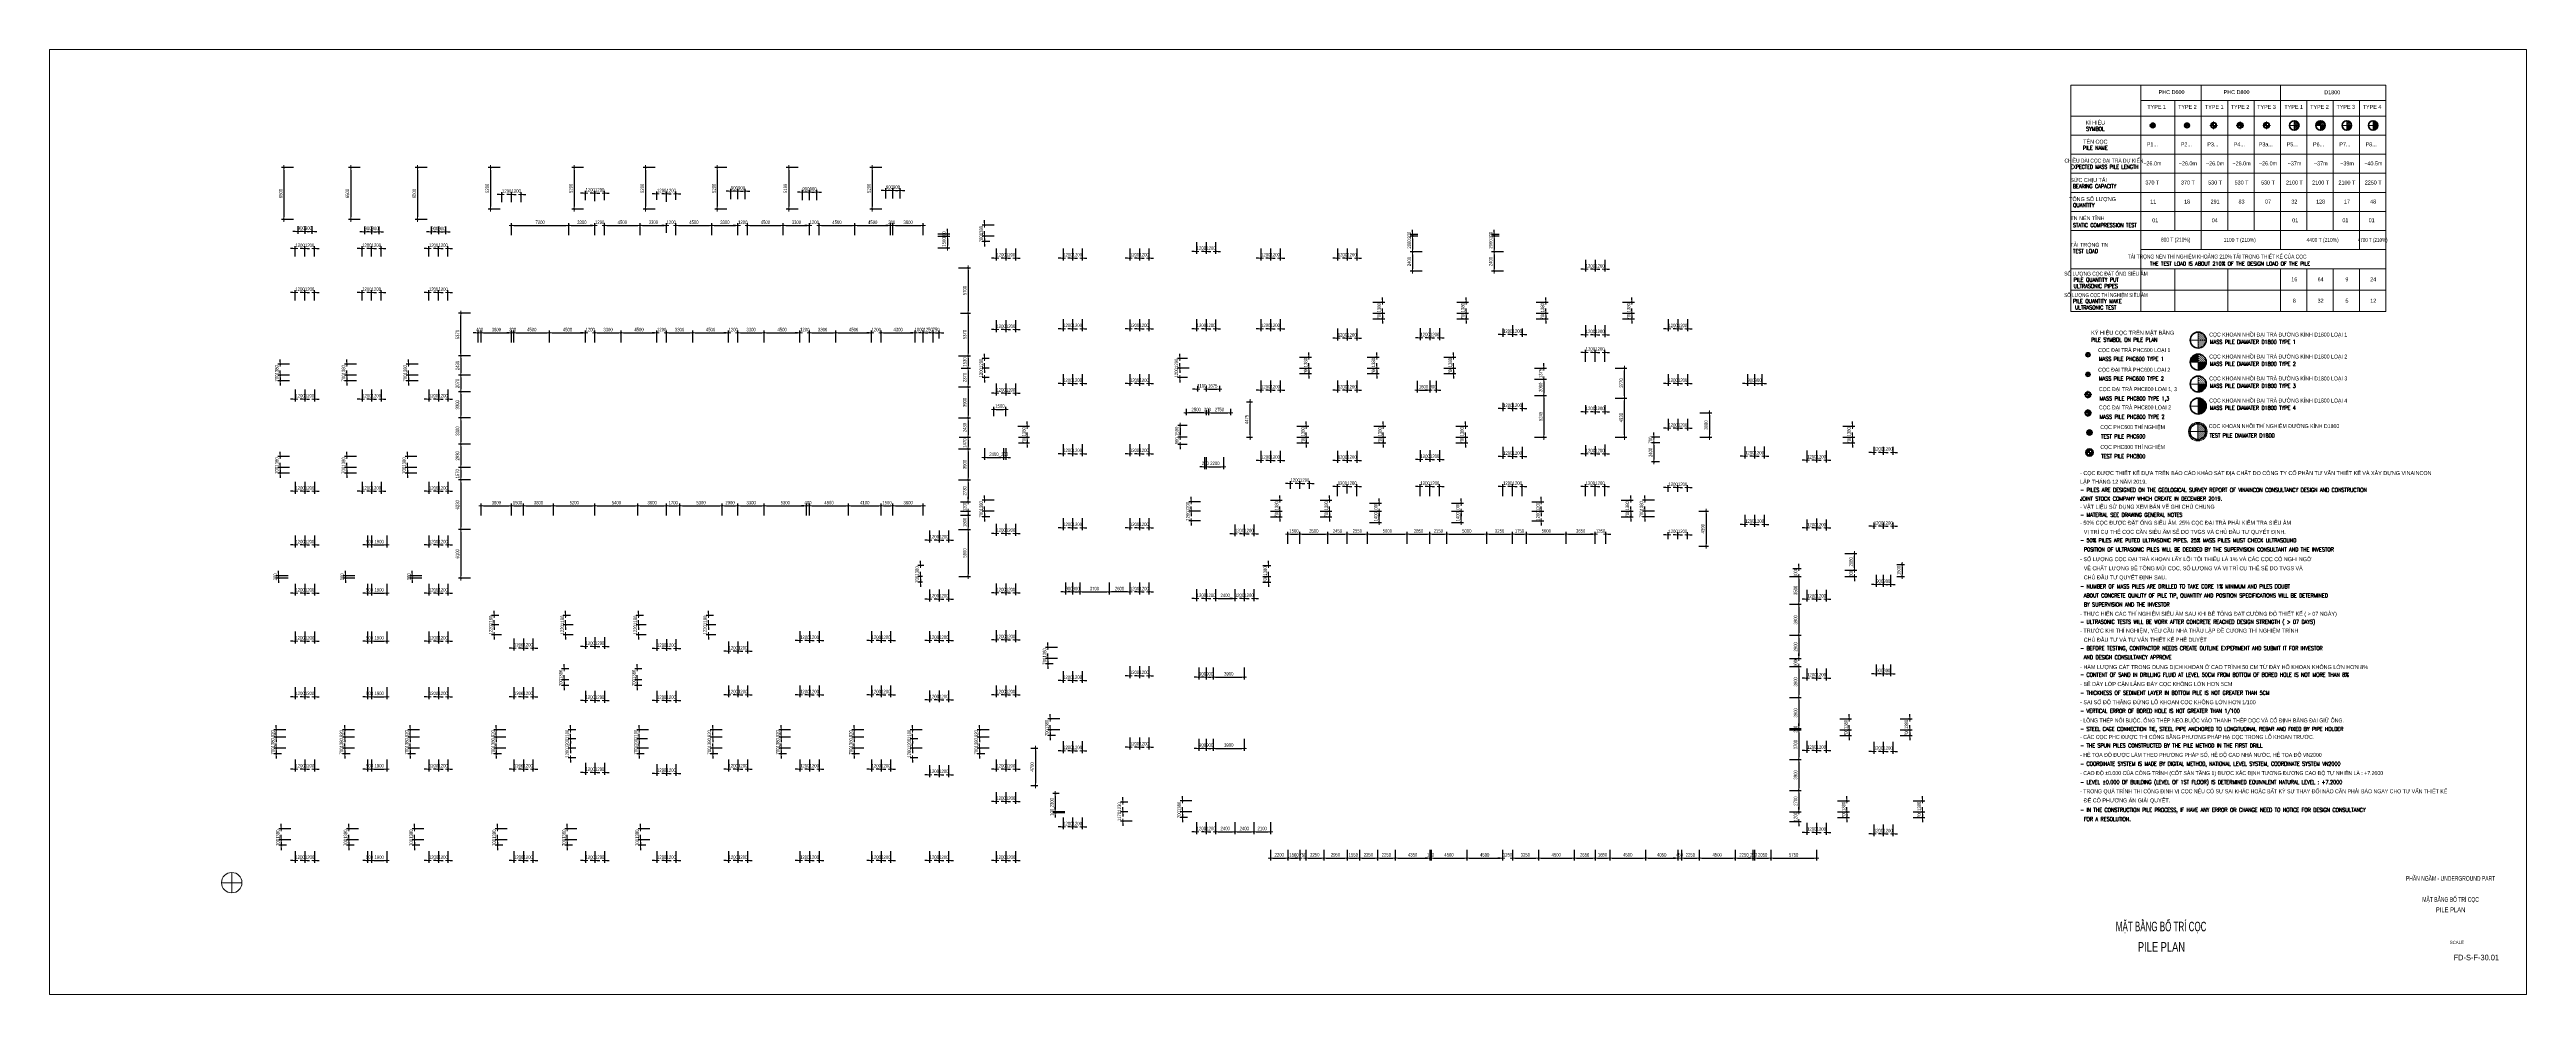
# Paper-space layout 'Layout1' of a CAD drawing. Header units: millimetres. Extents: x 0 to 1558, y 0 to 594.
# The model-space entities are those that its viewports show. They can reach past a viewport. Long polylines and large blocks are cut down to what shows.
import ezdxf
from ezdxf.enums import TextEntityAlignment as Align

# ---------------------------------------------------------------- set-up
doc = ezdxf.new("R2010")
doc.units = ezdxf.units.MM
doc.linetypes.add('CENTER2', pattern=[1.125, 0.75, -0.125, 0.125, -0.125])
doc.linetypes.add('HIDDEN2', pattern=[4.7625, 3.175, -1.5875])
doc.layers.get('0').update_dxf_attribs({"lineweight": 20})
doc.layers.get('Defpoints').update_dxf_attribs({"color": 151, "lineweight": 9})
doc.layers.add('00-TT.PilePoint', color=3, linetype='Continuous')
for name, color, linetype, lineweight in [('CHI', 3, 'Continuous', 20), ('NDC_S_AXIS', 5, 'CENTER2', 13), ('NDC_S_BEAM', 3, 'HIDDEN2', 20), ('NDC_S_CONTINUOUS', 3, 'Continuous', 20), ('NDC_S_DIM', 1, 'Continuous', 15), ('NDC_S_ENG TEXT', 2, 'Continuous', 20), ('NDC_S_HATCH MATERIAL', 8, 'Continuous', 13), ('NDC_S_PILE', 4, 'Continuous', 35), ('NDC_S_VN TEXT', 7, 'Continuous', 20), ('Text', 7, 'Continuous', 20)]:
    doc.layers.add(name, color=color, linetype=linetype, lineweight=lineweight)
doc.styles.add('NDC_ARIAL', font='arial.ttf', dxfattribs={"width": 0.85})
doc.styles.add('NDC_DIM', font='', dxfattribs={"width": 0.75})
doc.styles.add('NDC_EN TXT', font='romans.shx', dxfattribs={"width": 0.8})
doc.styles.add('NDC_VIE TXT', font='arial.ttf', dxfattribs={"width": 0.8})
doc.styles.get('NDC_DIM').set_extended_font_data('Dotum')
doc.dimstyles.new('NDC_dim_200', dxfattribs={"dimscale": 200, "dimtxt": 2.2, "dimasz": 1.5, "dimexe": 1.5, "dimexo": 2.5, "dimgap": 1, "dimtad": 1, "dimdec": 0, "dimzin": 0, "dimdsep": 46, "dimtxsty": 'NDC_DIM', "dimblk": 'DIMMARK', "dimcen": 0.09, "dimdle": 1.2, "dimclrd": 1, "dimclre": 1, "dimclrt": 3, "dimadec": 0, "dimazin": 0, "dimtfac": 1, "dimtdec": 0, "dimtix": 1, "dimtofl": 0, "dimtmove": 0, "dimatfit": 3, "dimfxl": 6, "dimfxlon": 1, "dimtolj": 1, "dimtzin": 0, "dimarcsym": 0})
pattern_1 = [(0, (-1017.945, -28199.026), (0, 55.88), [40.64, -15.24]), (90, (-1017.945, -28199.026), (-55.88, 3e-15), [40.64, -15.24])]

# ---------------------------------------------------------------- blocks, each defined once
blk = doc.blocks.new('DIMMARK')
at = {"layer": 'NDC_S_DIM', "color": 1}
blk.add_line((-1.5, 0), (1, 0), dxfattribs=at)
at = {"layer": 'NDC_S_DIM', "color": 2, "const_width": 0.1}
blk.add_lwpolyline([(-0.4, -0.4), (0.4, 0.4)], dxfattribs=at)
blk = doc.blocks.new('*D300')
at = {"layer": 'Defpoints', "color": 0, "transparency": 16777216}
for p in [(9200, 89900), (6579, 83400), (8300, 83400)]:
    blk.add_point(p, dxfattribs=at)
at = {"layer": 'NDC_S_DIM', "color": 1, "lineweight": -2, "transparency": 16777216}
for p, q in [((7779, 89900), (6279, 89900)), ((6579, 89600), (6579, 83700)), ((7779, 83400), (6279, 83400))]:
    blk.add_line(p, q, dxfattribs=at)
at = {"layer": 'NDC_S_DIM', "color": 1, "lineweight": -2, "transparency": 16777216, "xscale": 300, "yscale": 300, "zscale": 300}
for p, rotation in [((6579, 89900), 90), ((6579, 83400), 270)]:
    blk.add_blockref('DIMMARK', p, dxfattribs=dict(at, rotation=rotation))
at = {"layer": 'NDC_S_DIM', "color": 3, "transparency": 16777216, "insert": (6158, 86650), "char_height": 440, "attachment_point": 5, "rotation": 90, "style": 'NDC_DIM'}
blk.add_mtext('\\A1;6500', dxfattribs=at)
blk = doc.blocks.new('*D301')
at = {"layer": 'Defpoints', "color": 0, "transparency": 16777216}
for p in [(5589, 19200), (7448, 19200), (7548, 18280)]:
    blk.add_point(p, dxfattribs=at)
at = {"layer": 'NDC_S_DIM', "color": 1, "lineweight": -2, "transparency": 16777216}
for p, q in [((6789, 19200), (5289, 19200)), ((5589, 19500), (5589, 19800)), ((6789, 18280), (5289, 18280)), ((5589, 17980), (5589, 17680))]:
    blk.add_line(p, q, dxfattribs=at)
at = {"layer": 'NDC_S_DIM', "color": 1, "lineweight": -2, "transparency": 16777216, "xscale": 300, "yscale": 300, "zscale": 300}
for p, rotation in [((5589, 19200), 270), ((5589, 18280), 90)]:
    blk.add_blockref('DIMMARK', p, dxfattribs=dict(at, rotation=rotation))
at = {"layer": 'NDC_S_DIM', "color": 3, "transparency": 16777216, "insert": (5168, 18740), "char_height": 440, "attachment_point": 5, "rotation": 90, "style": 'NDC_DIM'}
blk.add_mtext('\\A1;920', dxfattribs=at)
blk = doc.blocks.new('*D302')
at = {"layer": 'Defpoints', "color": 0, "transparency": 16777216}
for p in [(5589, 16900), (7548, 18280), (7948, 16900)]:
    blk.add_point(p, dxfattribs=at)
at = {"layer": 'NDC_S_DIM', "color": 1, "lineweight": -2, "transparency": 16777216}
for p, q in [((5589, 18580), (5589, 18880)), ((6789, 18280), (5289, 18280)), ((6789, 16900), (5289, 16900)), ((5589, 16600), (5589, 16300))]:
    blk.add_line(p, q, dxfattribs=at)
at = {"layer": 'NDC_S_DIM', "color": 1, "lineweight": -2, "transparency": 16777216, "xscale": 300, "yscale": 300, "zscale": 300}
for p, rotation in [((5589, 18280), 270), ((5589, 16900), 90)]:
    blk.add_blockref('DIMMARK', p, dxfattribs=dict(at, rotation=rotation))
at = {"layer": 'NDC_S_DIM', "color": 3, "transparency": 16777216, "insert": (5168, 17590), "char_height": 440, "attachment_point": 5, "rotation": 90, "style": 'NDC_DIM'}
blk.add_mtext('\\A1;1380', dxfattribs=at)
blk = doc.blocks.new('*D303')
at = {"layer": 'Defpoints', "color": 0, "transparency": 16777216}
for p in [(5589, 16200), (6748, 16200), (7948, 16900)]:
    blk.add_point(p, dxfattribs=at)
at = {"layer": 'NDC_S_DIM', "color": 1, "lineweight": -2, "transparency": 16777216}
for p, q in [((6789, 16900), (5289, 16900)), ((6248, 16200), (5289, 16200)), ((5589, 17200), (5589, 17500)), ((5589, 15900), (5589, 15600))]:
    blk.add_line(p, q, dxfattribs=at)
at = {"layer": 'NDC_S_DIM', "color": 1, "lineweight": -2, "transparency": 16777216, "xscale": 300, "yscale": 300, "zscale": 300}
for p, rotation in [((5589, 16900), 270), ((5589, 16200), 90)]:
    blk.add_blockref('DIMMARK', p, dxfattribs=dict(at, rotation=rotation))
at = {"layer": 'NDC_S_DIM', "color": 3, "transparency": 16777216, "insert": (5168, 16550), "char_height": 440, "attachment_point": 5, "rotation": 90, "style": 'NDC_DIM'}
blk.add_mtext('\\A1;700', dxfattribs=at)
blk = doc.blocks.new('*D304')
at = {"layer": 'Defpoints', "color": 0, "transparency": 16777216}
for p in [(31000, 66230), (28824, 63800), (31519, 63800)]:
    blk.add_point(p, dxfattribs=at)
at = {"layer": 'NDC_S_DIM', "color": 1, "lineweight": -2, "transparency": 16777216}
for p, q in [((30024, 66230), (28524, 66230)), ((28824, 65930), (28824, 64100)), ((30024, 63800), (28524, 63800))]:
    blk.add_line(p, q, dxfattribs=at)
at = {"layer": 'NDC_S_DIM', "color": 1, "lineweight": -2, "transparency": 16777216, "xscale": 300, "yscale": 300, "zscale": 300}
for p, rotation in [((28824, 66230), 90), ((28824, 63800), 270)]:
    blk.add_blockref('DIMMARK', p, dxfattribs=dict(at, rotation=rotation))
at = {"layer": 'NDC_S_DIM', "color": 3, "transparency": 16777216, "insert": (28404, 65015), "char_height": 440, "attachment_point": 5, "rotation": 90, "style": 'NDC_DIM'}
blk.add_mtext('\\A1;2430', dxfattribs=at)
blk = doc.blocks.new('*D305')
at = {"layer": 'Defpoints', "color": 0, "transparency": 16777216}
for p in [(31519, 63800), (28824, 61730), (31000, 61730)]:
    blk.add_point(p, dxfattribs=at)
at = {"layer": 'NDC_S_DIM', "color": 1, "lineweight": -2, "transparency": 16777216}
for p, q in [((30024, 63800), (28524, 63800)), ((28824, 63500), (28824, 62030)), ((30024, 61730), (28524, 61730))]:
    blk.add_line(p, q, dxfattribs=at)
at = {"layer": 'NDC_S_DIM', "color": 1, "lineweight": -2, "transparency": 16777216, "xscale": 300, "yscale": 300, "zscale": 300}
for p, rotation in [((28824, 63800), 90), ((28824, 61730), 270)]:
    blk.add_blockref('DIMMARK', p, dxfattribs=dict(at, rotation=rotation))
at = {"layer": 'NDC_S_DIM', "color": 3, "transparency": 16777216, "insert": (28404, 62765), "char_height": 440, "attachment_point": 5, "rotation": 90, "style": 'NDC_DIM'}
blk.add_mtext('\\A1;2070', dxfattribs=at)
blk = doc.blocks.new('*D292')
at = {"layer": 'Defpoints', "color": 0, "transparency": 16777216}
for p in [(31000, 61730), (28824, 58430), (31000, 58430)]:
    blk.add_point(p, dxfattribs=at)
at = {"layer": 'NDC_S_DIM', "color": 1, "lineweight": -2, "transparency": 16777216}
for p, q in [((30024, 61730), (28524, 61730)), ((28824, 61430), (28824, 58730)), ((30024, 58430), (28524, 58430))]:
    blk.add_line(p, q, dxfattribs=at)
at = {"layer": 'NDC_S_DIM', "color": 1, "lineweight": -2, "transparency": 16777216, "xscale": 300, "yscale": 300, "zscale": 300}
for p, rotation in [((28824, 61730), 90), ((28824, 58430), 270)]:
    blk.add_blockref('DIMMARK', p, dxfattribs=dict(at, rotation=rotation))
at = {"layer": 'NDC_S_DIM', "color": 3, "transparency": 16777216, "insert": (28404, 60080), "char_height": 440, "attachment_point": 5, "rotation": 90, "style": 'NDC_DIM'}
blk.add_mtext('\\A1;3300', dxfattribs=at)
blk = doc.blocks.new('*D293')
at = {"layer": 'Defpoints', "color": 0, "transparency": 16777216}
for p in [(31000, 58430), (28824, 55130), (31000, 55130)]:
    blk.add_point(p, dxfattribs=at)
at = {"layer": 'NDC_S_DIM', "color": 1, "lineweight": -2, "transparency": 16777216}
for p, q in [((30024, 58430), (28524, 58430)), ((28824, 58130), (28824, 55430)), ((30024, 55130), (28524, 55130))]:
    blk.add_line(p, q, dxfattribs=at)
at = {"layer": 'NDC_S_DIM', "color": 1, "lineweight": -2, "transparency": 16777216, "xscale": 300, "yscale": 300, "zscale": 300}
for p, rotation in [((28824, 58430), 90), ((28824, 55130), 270)]:
    blk.add_blockref('DIMMARK', p, dxfattribs=dict(at, rotation=rotation))
at = {"layer": 'NDC_S_DIM', "color": 3, "transparency": 16777216, "insert": (28404, 56780), "char_height": 440, "attachment_point": 5, "rotation": 90, "style": 'NDC_DIM'}
blk.add_mtext('\\A1;3300', dxfattribs=at)
blk = doc.blocks.new('*D294')
at = {"layer": 'Defpoints', "color": 0, "transparency": 16777216}
for p in [(31000, 55130), (28824, 52200), (31327, 52200)]:
    blk.add_point(p, dxfattribs=at)
at = {"layer": 'NDC_S_DIM', "color": 1, "lineweight": -2, "transparency": 16777216}
for p, q in [((30024, 55130), (28524, 55130)), ((28824, 54830), (28824, 52500)), ((30024, 52200), (28524, 52200))]:
    blk.add_line(p, q, dxfattribs=at)
at = {"layer": 'NDC_S_DIM', "color": 1, "lineweight": -2, "transparency": 16777216, "xscale": 300, "yscale": 300, "zscale": 300}
for p, rotation in [((28824, 55130), 90), ((28824, 52200), 270)]:
    blk.add_blockref('DIMMARK', p, dxfattribs=dict(at, rotation=rotation))
at = {"layer": 'NDC_S_DIM', "color": 3, "transparency": 16777216, "insert": (28404, 53665), "char_height": 440, "attachment_point": 5, "rotation": 90, "style": 'NDC_DIM'}
blk.add_mtext('\\A1;2930', dxfattribs=at)
blk = doc.blocks.new('*D295')
at = {"layer": 'Defpoints', "color": 0, "transparency": 16777216}
for p in [(28824, 50630), (31000, 50630), (31327, 52200)]:
    blk.add_point(p, dxfattribs=at)
at = {"layer": 'NDC_S_DIM', "color": 1, "lineweight": -2, "transparency": 16777216}
for p, q in [((30024, 52200), (28524, 52200)), ((30024, 50630), (28524, 50630)), ((28824, 51900), (28824, 50930))]:
    blk.add_line(p, q, dxfattribs=at)
at = {"layer": 'NDC_S_DIM', "color": 1, "lineweight": -2, "transparency": 16777216, "xscale": 300, "yscale": 300, "zscale": 300}
for p, rotation in [((28824, 52200), 90), ((28824, 50630), 270)]:
    blk.add_blockref('DIMMARK', p, dxfattribs=dict(at, rotation=rotation))
at = {"layer": 'NDC_S_DIM', "color": 3, "transparency": 16777216, "insert": (28404, 51415), "char_height": 440, "attachment_point": 5, "rotation": 90, "style": 'NDC_DIM'}
blk.add_mtext('\\A1;1570', dxfattribs=at)
blk = doc.blocks.new('*D296')
at = {"layer": 'Defpoints', "color": 0, "transparency": 16777216}
for p in [(28824, 71600), (31519, 71600), (31000, 66230)]:
    blk.add_point(p, dxfattribs=at)
at = {"layer": 'NDC_S_DIM', "color": 1, "lineweight": -2, "transparency": 16777216}
for p, q in [((30024, 71600), (28524, 71600)), ((28824, 66530), (28824, 71300)), ((30024, 66230), (28524, 66230))]:
    blk.add_line(p, q, dxfattribs=at)
at = {"layer": 'NDC_S_DIM', "color": 1, "lineweight": -2, "transparency": 16777216, "xscale": 300, "yscale": 300, "zscale": 300}
for p, rotation in [((28824, 71600), 90), ((28824, 66230), 270)]:
    blk.add_blockref('DIMMARK', p, dxfattribs=dict(at, rotation=rotation))
at = {"layer": 'NDC_S_DIM', "color": 3, "transparency": 16777216, "insert": (28404, 68915), "char_height": 440, "attachment_point": 5, "rotation": 90, "style": 'NDC_DIM'}
blk.add_mtext('\\A1;5370', dxfattribs=at)
blk = doc.blocks.new('*D297')
at = {"layer": 'Defpoints', "color": 0, "transparency": 16777216}
for p in [(31000, 50630), (28824, 44400), (31519, 44400)]:
    blk.add_point(p, dxfattribs=at)
at = {"layer": 'NDC_S_DIM', "color": 1, "lineweight": -2, "transparency": 16777216}
for p, q in [((30024, 50630), (28524, 50630)), ((28824, 50330), (28824, 44700)), ((30024, 44400), (28524, 44400))]:
    blk.add_line(p, q, dxfattribs=at)
at = {"layer": 'NDC_S_DIM', "color": 1, "lineweight": -2, "transparency": 16777216, "xscale": 300, "yscale": 300, "zscale": 300}
for p, rotation in [((28824, 50630), 90), ((28824, 44400), 270)]:
    blk.add_blockref('DIMMARK', p, dxfattribs=dict(at, rotation=rotation))
at = {"layer": 'NDC_S_DIM', "color": 3, "transparency": 16777216, "insert": (28404, 47515), "char_height": 440, "attachment_point": 5, "rotation": 90, "style": 'NDC_DIM'}
blk.add_mtext('\\A1;6230', dxfattribs=at)
blk = doc.blocks.new('*D298')
at = {"layer": 'Defpoints', "color": 0, "transparency": 16777216}
for p in [(42400, 82613), (35200, 80242), (42400, 78200)]:
    blk.add_point(p, dxfattribs=at)
at = {"layer": 'NDC_S_DIM', "color": 1, "lineweight": -2, "transparency": 16777216}
for p, q in [((35200, 81413), (35200, 82913)), ((35500, 82613), (42100, 82613)), ((42400, 81413), (42400, 82913))]:
    blk.add_line(p, q, dxfattribs=at)
at = {"layer": 'NDC_S_DIM', "color": 1, "lineweight": -2, "transparency": 16777216, "xscale": 300, "yscale": 300, "zscale": 300, "rotation": 180}
blk.add_blockref('DIMMARK', (35200, 82613), dxfattribs=at)
at = {"layer": 'NDC_S_DIM', "color": 1, "lineweight": -2, "transparency": 16777216, "xscale": 300, "yscale": 300, "zscale": 300}
blk.add_blockref('DIMMARK', (42400, 82613), dxfattribs=at)
at = {"layer": 'NDC_S_DIM', "color": 3, "transparency": 16777216, "insert": (38800, 83034), "char_height": 440, "attachment_point": 5, "style": 'NDC_DIM'}
blk.add_mtext('\\A1;7200', dxfattribs=at)
blk = doc.blocks.new('*D299')
at = {"layer": 'Defpoints', "color": 0, "transparency": 16777216}
for p in [(45700, 82613), (42400, 78200), (45700, 78100)]:
    blk.add_point(p, dxfattribs=at)
at = {"layer": 'NDC_S_DIM', "color": 1, "lineweight": -2, "transparency": 16777216}
for p, q in [((42400, 81413), (42400, 82913)), ((42700, 82613), (45400, 82613)), ((45700, 81413), (45700, 82913))]:
    blk.add_line(p, q, dxfattribs=at)
at = {"layer": 'NDC_S_DIM', "color": 1, "lineweight": -2, "transparency": 16777216, "xscale": 300, "yscale": 300, "zscale": 300, "rotation": 180}
blk.add_blockref('DIMMARK', (42400, 82613), dxfattribs=at)
at = {"layer": 'NDC_S_DIM', "color": 1, "lineweight": -2, "transparency": 16777216, "xscale": 300, "yscale": 300, "zscale": 300}
blk.add_blockref('DIMMARK', (45700, 82613), dxfattribs=at)
at = {"layer": 'NDC_S_DIM', "color": 3, "transparency": 16777216, "insert": (44050, 83034), "char_height": 440, "attachment_point": 5, "style": 'NDC_DIM'}
blk.add_mtext('\\A1;3300', dxfattribs=at)
blk = doc.blocks.new('*D283')
at = {"layer": 'Defpoints', "color": 0, "transparency": 16777216}
for p in [(46900, 82613), (45700, 79795), (46900, 78200)]:
    blk.add_point(p, dxfattribs=at)
at = {"layer": 'NDC_S_DIM', "color": 1, "lineweight": -2, "transparency": 16777216}
for p, q in [((45400, 82613), (45100, 82613)), ((45700, 81413), (45700, 82913)), ((46900, 81413), (46900, 82913)), ((47200, 82613), (47500, 82613))]:
    blk.add_line(p, q, dxfattribs=at)
at = {"layer": 'NDC_S_DIM', "color": 1, "lineweight": -2, "transparency": 16777216, "xscale": 300, "yscale": 300, "zscale": 300}
blk.add_blockref('DIMMARK', (45700, 82613), dxfattribs=at)
at = {"layer": 'NDC_S_DIM', "color": 1, "lineweight": -2, "transparency": 16777216, "xscale": 300, "yscale": 300, "zscale": 300, "rotation": 180}
blk.add_blockref('DIMMARK', (46900, 82613), dxfattribs=at)
at = {"layer": 'NDC_S_DIM', "color": 3, "transparency": 16777216, "insert": (46300, 83034), "char_height": 440, "attachment_point": 5, "style": 'NDC_DIM'}
blk.add_mtext('\\A1;1200', dxfattribs=at)
blk = doc.blocks.new('*D284')
at = {"layer": 'Defpoints', "color": 0, "transparency": 16777216}
for p in [(54700, 82613), (54700, 81202), (51400, 78100)]:
    blk.add_point(p, dxfattribs=at)
at = {"layer": 'NDC_S_DIM', "color": 1, "lineweight": -2, "transparency": 16777216}
for p, q in [((51400, 81413), (51400, 82913)), ((51700, 82613), (54400, 82613)), ((54700, 81702), (54700, 82913))]:
    blk.add_line(p, q, dxfattribs=at)
at = {"layer": 'NDC_S_DIM', "color": 1, "lineweight": -2, "transparency": 16777216, "xscale": 300, "yscale": 300, "zscale": 300, "rotation": 180}
blk.add_blockref('DIMMARK', (51400, 82613), dxfattribs=at)
at = {"layer": 'NDC_S_DIM', "color": 1, "lineweight": -2, "transparency": 16777216, "xscale": 300, "yscale": 300, "zscale": 300}
blk.add_blockref('DIMMARK', (54700, 82613), dxfattribs=at)
at = {"layer": 'NDC_S_DIM', "color": 3, "transparency": 16777216, "insert": (53050, 83034), "char_height": 440, "attachment_point": 5, "style": 'NDC_DIM'}
blk.add_mtext('\\A1;3300', dxfattribs=at)
blk = doc.blocks.new('*D285')
at = {"layer": 'Defpoints', "color": 0, "transparency": 16777216}
for p in [(54700, 81202), (55900, 82613), (55900, 77300)]:
    blk.add_point(p, dxfattribs=at)
at = {"layer": 'NDC_S_DIM', "color": 1, "lineweight": -2, "transparency": 16777216}
for p, q in [((54400, 82613), (54100, 82613)), ((54700, 81702), (54700, 82913)), ((55900, 81413), (55900, 82913)), ((56200, 82613), (56500, 82613))]:
    blk.add_line(p, q, dxfattribs=at)
at = {"layer": 'NDC_S_DIM', "color": 1, "lineweight": -2, "transparency": 16777216, "xscale": 300, "yscale": 300, "zscale": 300}
blk.add_blockref('DIMMARK', (54700, 82613), dxfattribs=at)
at = {"layer": 'NDC_S_DIM', "color": 1, "lineweight": -2, "transparency": 16777216, "xscale": 300, "yscale": 300, "zscale": 300, "rotation": 180}
blk.add_blockref('DIMMARK', (55900, 82613), dxfattribs=at)
at = {"layer": 'NDC_S_DIM', "color": 3, "transparency": 16777216, "insert": (55300, 83034), "char_height": 440, "attachment_point": 5, "style": 'NDC_DIM'}
blk.add_mtext('\\A1;1200', dxfattribs=at)
blk = doc.blocks.new('*D286')
at = {"layer": 'Defpoints', "color": 0, "transparency": 16777216}
for p in [(60400, 82613), (55900, 77300), (60400, 77300)]:
    blk.add_point(p, dxfattribs=at)
at = {"layer": 'NDC_S_DIM', "color": 1, "lineweight": -2, "transparency": 16777216}
for p, q in [((55900, 81413), (55900, 82913)), ((56200, 82613), (60100, 82613)), ((60400, 81413), (60400, 82913))]:
    blk.add_line(p, q, dxfattribs=at)
at = {"layer": 'NDC_S_DIM', "color": 1, "lineweight": -2, "transparency": 16777216, "xscale": 300, "yscale": 300, "zscale": 300, "rotation": 180}
blk.add_blockref('DIMMARK', (55900, 82613), dxfattribs=at)
at = {"layer": 'NDC_S_DIM', "color": 1, "lineweight": -2, "transparency": 16777216, "xscale": 300, "yscale": 300, "zscale": 300}
blk.add_blockref('DIMMARK', (60400, 82613), dxfattribs=at)
at = {"layer": 'NDC_S_DIM', "color": 3, "transparency": 16777216, "insert": (58150, 83034), "char_height": 440, "attachment_point": 5, "style": 'NDC_DIM'}
blk.add_mtext('\\A1;4500', dxfattribs=at)
blk = doc.blocks.new('*D287')
at = {"layer": 'Defpoints', "color": 0, "transparency": 16777216}
for p in [(63700, 82613), (60400, 77300), (63700, 77300)]:
    blk.add_point(p, dxfattribs=at)
at = {"layer": 'NDC_S_DIM', "color": 1, "lineweight": -2, "transparency": 16777216}
for p, q in [((60400, 81413), (60400, 82913)), ((60700, 82613), (63400, 82613)), ((63700, 81413), (63700, 82913))]:
    blk.add_line(p, q, dxfattribs=at)
at = {"layer": 'NDC_S_DIM', "color": 1, "lineweight": -2, "transparency": 16777216, "xscale": 300, "yscale": 300, "zscale": 300, "rotation": 180}
blk.add_blockref('DIMMARK', (60400, 82613), dxfattribs=at)
at = {"layer": 'NDC_S_DIM', "color": 1, "lineweight": -2, "transparency": 16777216, "xscale": 300, "yscale": 300, "zscale": 300}
blk.add_blockref('DIMMARK', (63700, 82613), dxfattribs=at)
at = {"layer": 'NDC_S_DIM', "color": 3, "transparency": 16777216, "insert": (62050, 83034), "char_height": 440, "attachment_point": 5, "style": 'NDC_DIM'}
blk.add_mtext('\\A1;3300', dxfattribs=at)
blk = doc.blocks.new('*D288')
at = {"layer": 'Defpoints', "color": 0, "transparency": 16777216}
for p in [(64900, 82613), (63700, 77300), (64900, 77300)]:
    blk.add_point(p, dxfattribs=at)
at = {"layer": 'NDC_S_DIM', "color": 1, "lineweight": -2, "transparency": 16777216}
for p, q in [((63400, 82613), (63100, 82613)), ((63700, 81413), (63700, 82913)), ((64900, 81413), (64900, 82913)), ((65200, 82613), (65500, 82613))]:
    blk.add_line(p, q, dxfattribs=at)
at = {"layer": 'NDC_S_DIM', "color": 1, "lineweight": -2, "transparency": 16777216, "xscale": 300, "yscale": 300, "zscale": 300}
blk.add_blockref('DIMMARK', (63700, 82613), dxfattribs=at)
at = {"layer": 'NDC_S_DIM', "color": 1, "lineweight": -2, "transparency": 16777216, "xscale": 300, "yscale": 300, "zscale": 300, "rotation": 180}
blk.add_blockref('DIMMARK', (64900, 82613), dxfattribs=at)
at = {"layer": 'NDC_S_DIM', "color": 3, "transparency": 16777216, "insert": (64300, 83034), "char_height": 440, "attachment_point": 5, "style": 'NDC_DIM'}
blk.add_mtext('\\A1;1200', dxfattribs=at)
blk = doc.blocks.new('*D289')
at = {"layer": 'Defpoints', "color": 0, "transparency": 16777216}
for p in [(69400, 82613), (64900, 77300), (69400, 77300)]:
    blk.add_point(p, dxfattribs=at)
at = {"layer": 'NDC_S_DIM', "color": 1, "lineweight": -2, "transparency": 16777216}
for p, q in [((64900, 81413), (64900, 82913)), ((65200, 82613), (69100, 82613)), ((69400, 81413), (69400, 82913))]:
    blk.add_line(p, q, dxfattribs=at)
at = {"layer": 'NDC_S_DIM', "color": 1, "lineweight": -2, "transparency": 16777216, "xscale": 300, "yscale": 300, "zscale": 300, "rotation": 180}
blk.add_blockref('DIMMARK', (64900, 82613), dxfattribs=at)
at = {"layer": 'NDC_S_DIM', "color": 1, "lineweight": -2, "transparency": 16777216, "xscale": 300, "yscale": 300, "zscale": 300}
blk.add_blockref('DIMMARK', (69400, 82613), dxfattribs=at)
at = {"layer": 'NDC_S_DIM', "color": 3, "transparency": 16777216, "insert": (67150, 83034), "char_height": 440, "attachment_point": 5, "style": 'NDC_DIM'}
blk.add_mtext('\\A1;4500', dxfattribs=at)
blk = doc.blocks.new('*D290')
at = {"layer": 'Defpoints', "color": 0, "transparency": 16777216}
for p in [(72700, 82613), (72700, 78940), (69400, 77300)]:
    blk.add_point(p, dxfattribs=at)
at = {"layer": 'NDC_S_DIM', "color": 1, "lineweight": -2, "transparency": 16777216}
for p, q in [((69400, 81413), (69400, 82913)), ((69700, 82613), (72400, 82613)), ((72700, 81413), (72700, 82913))]:
    blk.add_line(p, q, dxfattribs=at)
at = {"layer": 'NDC_S_DIM', "color": 1, "lineweight": -2, "transparency": 16777216, "xscale": 300, "yscale": 300, "zscale": 300, "rotation": 180}
blk.add_blockref('DIMMARK', (69400, 82613), dxfattribs=at)
at = {"layer": 'NDC_S_DIM', "color": 1, "lineweight": -2, "transparency": 16777216, "xscale": 300, "yscale": 300, "zscale": 300}
blk.add_blockref('DIMMARK', (72700, 82613), dxfattribs=at)
at = {"layer": 'NDC_S_DIM', "color": 3, "transparency": 16777216, "insert": (71050, 83034), "char_height": 440, "attachment_point": 5, "style": 'NDC_DIM'}
blk.add_mtext('\\A1;3300', dxfattribs=at)
blk = doc.blocks.new('*D291')
at = {"layer": 'Defpoints', "color": 0, "transparency": 16777216}
for p in [(73900, 82613), (72700, 78940), (73900, 77300)]:
    blk.add_point(p, dxfattribs=at)
at = {"layer": 'NDC_S_DIM', "color": 1, "lineweight": -2, "transparency": 16777216}
for p, q in [((72400, 82613), (72100, 82613)), ((72700, 81413), (72700, 82913)), ((73900, 81413), (73900, 82913)), ((74200, 82613), (74500, 82613))]:
    blk.add_line(p, q, dxfattribs=at)
at = {"layer": 'NDC_S_DIM', "color": 1, "lineweight": -2, "transparency": 16777216, "xscale": 300, "yscale": 300, "zscale": 300}
blk.add_blockref('DIMMARK', (72700, 82613), dxfattribs=at)
at = {"layer": 'NDC_S_DIM', "color": 1, "lineweight": -2, "transparency": 16777216, "xscale": 300, "yscale": 300, "zscale": 300, "rotation": 180}
blk.add_blockref('DIMMARK', (73900, 82613), dxfattribs=at)
at = {"layer": 'NDC_S_DIM', "color": 3, "transparency": 16777216, "insert": (73300, 83034), "char_height": 440, "attachment_point": 5, "style": 'NDC_DIM'}
blk.add_mtext('\\A1;1200', dxfattribs=at)
blk = doc.blocks.new('*D275')
at = {"layer": 'Defpoints', "color": 0, "transparency": 16777216}
for p in [(78400, 82613), (73900, 77300), (78400, 77300)]:
    blk.add_point(p, dxfattribs=at)
at = {"layer": 'NDC_S_DIM', "color": 1, "lineweight": -2, "transparency": 16777216}
for p, q in [((73900, 81413), (73900, 82913)), ((74200, 82613), (78100, 82613)), ((78400, 81413), (78400, 82913))]:
    blk.add_line(p, q, dxfattribs=at)
at = {"layer": 'NDC_S_DIM', "color": 1, "lineweight": -2, "transparency": 16777216, "xscale": 300, "yscale": 300, "zscale": 300, "rotation": 180}
blk.add_blockref('DIMMARK', (73900, 82613), dxfattribs=at)
at = {"layer": 'NDC_S_DIM', "color": 1, "lineweight": -2, "transparency": 16777216, "xscale": 300, "yscale": 300, "zscale": 300}
blk.add_blockref('DIMMARK', (78400, 82613), dxfattribs=at)
at = {"layer": 'NDC_S_DIM', "color": 3, "transparency": 16777216, "insert": (76150, 83034), "char_height": 440, "attachment_point": 5, "style": 'NDC_DIM'}
blk.add_mtext('\\A1;4500', dxfattribs=at)
blk = doc.blocks.new('*D276')
at = {"layer": 'Defpoints', "color": 0, "transparency": 16777216}
for p in [(82900, 82613), (78400, 77300), (82900, 77300)]:
    blk.add_point(p, dxfattribs=at)
at = {"layer": 'NDC_S_DIM', "color": 1, "lineweight": -2, "transparency": 16777216}
for p, q in [((78400, 81413), (78400, 82913)), ((78700, 82613), (82600, 82613)), ((82900, 81413), (82900, 82913))]:
    blk.add_line(p, q, dxfattribs=at)
at = {"layer": 'NDC_S_DIM', "color": 1, "lineweight": -2, "transparency": 16777216, "xscale": 300, "yscale": 300, "zscale": 300, "rotation": 180}
blk.add_blockref('DIMMARK', (78400, 82613), dxfattribs=at)
at = {"layer": 'NDC_S_DIM', "color": 1, "lineweight": -2, "transparency": 16777216, "xscale": 300, "yscale": 300, "zscale": 300}
blk.add_blockref('DIMMARK', (82900, 82613), dxfattribs=at)
at = {"layer": 'NDC_S_DIM', "color": 3, "transparency": 16777216, "insert": (80650, 83034), "char_height": 440, "attachment_point": 5, "style": 'NDC_DIM'}
blk.add_mtext('\\A1;4500', dxfattribs=at)
blk = doc.blocks.new('*D277')
at = {"layer": 'Defpoints', "color": 0, "transparency": 16777216}
for p in [(83200, 82613), (82900, 77300), (83200, 77300)]:
    blk.add_point(p, dxfattribs=at)
at = {"layer": 'NDC_S_DIM', "color": 1, "lineweight": -2, "transparency": 16777216}
for p, q in [((82600, 82613), (82300, 82613)), ((82900, 81413), (82900, 82913)), ((83200, 81413), (83200, 82913)), ((83500, 82613), (83800, 82613))]:
    blk.add_line(p, q, dxfattribs=at)
at = {"layer": 'NDC_S_DIM', "color": 1, "lineweight": -2, "transparency": 16777216, "xscale": 300, "yscale": 300, "zscale": 300}
blk.add_blockref('DIMMARK', (82900, 82613), dxfattribs=at)
at = {"layer": 'NDC_S_DIM', "color": 1, "lineweight": -2, "transparency": 16777216, "xscale": 300, "yscale": 300, "zscale": 300, "rotation": 180}
blk.add_blockref('DIMMARK', (83200, 82613), dxfattribs=at)
at = {"layer": 'NDC_S_DIM', "color": 3, "transparency": 16777216, "insert": (83050, 83034), "char_height": 440, "attachment_point": 5, "style": 'NDC_DIM'}
blk.add_mtext('\\A1;300', dxfattribs=at)
blk = doc.blocks.new('*D278')
at = {"layer": 'Defpoints', "color": 0, "transparency": 16777216}
for p in [(87000, 82613), (87000, 78189), (83200, 77300)]:
    blk.add_point(p, dxfattribs=at)
at = {"layer": 'NDC_S_DIM', "color": 1, "lineweight": -2, "transparency": 16777216}
for p, q in [((83200, 81413), (83200, 82913)), ((83500, 82613), (86700, 82613)), ((87000, 81413), (87000, 82913))]:
    blk.add_line(p, q, dxfattribs=at)
at = {"layer": 'NDC_S_DIM', "color": 1, "lineweight": -2, "transparency": 16777216, "xscale": 300, "yscale": 300, "zscale": 300, "rotation": 180}
blk.add_blockref('DIMMARK', (83200, 82613), dxfattribs=at)
at = {"layer": 'NDC_S_DIM', "color": 1, "lineweight": -2, "transparency": 16777216, "xscale": 300, "yscale": 300, "zscale": 300}
blk.add_blockref('DIMMARK', (87000, 82613), dxfattribs=at)
at = {"layer": 'NDC_S_DIM', "color": 3, "transparency": 16777216, "insert": (85100, 83034), "char_height": 440, "attachment_point": 5, "style": 'NDC_DIM'}
blk.add_mtext('\\A1;3800', dxfattribs=at)
blk = doc.blocks.new('*D279')
at = {"layer": 'Defpoints', "color": 0, "transparency": 16777216}
for p in [(31400, 69119), (31000, 66230), (31400, 65790)]:
    blk.add_point(p, dxfattribs=at)
at = {"layer": 'NDC_S_DIM', "color": 1, "lineweight": -2, "transparency": 16777216}
for p, q in [((30700, 69119), (30400, 69119)), ((31000, 67919), (31000, 69419)), ((31400, 67919), (31400, 69419)), ((31700, 69119), (32000, 69119))]:
    blk.add_line(p, q, dxfattribs=at)
at = {"layer": 'NDC_S_DIM', "color": 1, "lineweight": -2, "transparency": 16777216, "xscale": 300, "yscale": 300, "zscale": 300}
blk.add_blockref('DIMMARK', (31000, 69119), dxfattribs=at)
at = {"layer": 'NDC_S_DIM', "color": 1, "lineweight": -2, "transparency": 16777216, "xscale": 300, "yscale": 300, "zscale": 300, "rotation": 180}
blk.add_blockref('DIMMARK', (31400, 69119), dxfattribs=at)
at = {"layer": 'NDC_S_DIM', "color": 3, "transparency": 16777216, "insert": (31200, 69539), "char_height": 440, "attachment_point": 5, "style": 'NDC_DIM'}
blk.add_mtext('\\A1;400', dxfattribs=at)
blk = doc.blocks.new('*D280')
at = {"layer": 'Defpoints', "color": 0, "transparency": 16777216}
for p in [(35200, 69119), (31400, 65790), (35200, 67079)]:
    blk.add_point(p, dxfattribs=at)
at = {"layer": 'NDC_S_DIM', "color": 1, "lineweight": -2, "transparency": 16777216}
for p, q in [((31400, 67919), (31400, 69419)), ((31700, 69119), (34900, 69119)), ((35200, 67919), (35200, 69419))]:
    blk.add_line(p, q, dxfattribs=at)
at = {"layer": 'NDC_S_DIM', "color": 1, "lineweight": -2, "transparency": 16777216, "xscale": 300, "yscale": 300, "zscale": 300, "rotation": 180}
blk.add_blockref('DIMMARK', (31400, 69119), dxfattribs=at)
at = {"layer": 'NDC_S_DIM', "color": 1, "lineweight": -2, "transparency": 16777216, "xscale": 300, "yscale": 300, "zscale": 300}
blk.add_blockref('DIMMARK', (35200, 69119), dxfattribs=at)
at = {"layer": 'NDC_S_DIM', "color": 3, "transparency": 16777216, "insert": (33300, 69539), "char_height": 440, "attachment_point": 5, "style": 'NDC_DIM'}
blk.add_mtext('\\A1;3800', dxfattribs=at)
blk = doc.blocks.new('*D281')
at = {"layer": 'Defpoints', "color": 0, "transparency": 16777216}
for p in [(35500, 69119), (35200, 65790), (35500, 65790)]:
    blk.add_point(p, dxfattribs=at)
at = {"layer": 'NDC_S_DIM', "color": 1, "lineweight": -2, "transparency": 16777216}
for p, q in [((34900, 69119), (34600, 69119)), ((35200, 67919), (35200, 69419)), ((35500, 67919), (35500, 69419)), ((35800, 69119), (36100, 69119))]:
    blk.add_line(p, q, dxfattribs=at)
at = {"layer": 'NDC_S_DIM', "color": 1, "lineweight": -2, "transparency": 16777216, "xscale": 300, "yscale": 300, "zscale": 300}
blk.add_blockref('DIMMARK', (35200, 69119), dxfattribs=at)
at = {"layer": 'NDC_S_DIM', "color": 1, "lineweight": -2, "transparency": 16777216, "xscale": 300, "yscale": 300, "zscale": 300, "rotation": 180}
blk.add_blockref('DIMMARK', (35500, 69119), dxfattribs=at)
at = {"layer": 'NDC_S_DIM', "color": 3, "transparency": 16777216, "insert": (35350, 69539), "char_height": 440, "attachment_point": 5, "style": 'NDC_DIM'}
blk.add_mtext('\\A1;300', dxfattribs=at)
blk = doc.blocks.new('*D282')
at = {"layer": 'Defpoints', "color": 0, "transparency": 16777216}
for p in [(40000, 69119), (35500, 65790), (40000, 66230)]:
    blk.add_point(p, dxfattribs=at)
at = {"layer": 'NDC_S_DIM', "color": 1, "lineweight": -2, "transparency": 16777216}
for p, q in [((35500, 67919), (35500, 69419)), ((35800, 69119), (39700, 69119)), ((40000, 67919), (40000, 69419))]:
    blk.add_line(p, q, dxfattribs=at)
at = {"layer": 'NDC_S_DIM', "color": 1, "lineweight": -2, "transparency": 16777216, "xscale": 300, "yscale": 300, "zscale": 300, "rotation": 180}
blk.add_blockref('DIMMARK', (35500, 69119), dxfattribs=at)
at = {"layer": 'NDC_S_DIM', "color": 1, "lineweight": -2, "transparency": 16777216, "xscale": 300, "yscale": 300, "zscale": 300}
blk.add_blockref('DIMMARK', (40000, 69119), dxfattribs=at)
at = {"layer": 'NDC_S_DIM', "color": 3, "transparency": 16777216, "insert": (37750, 69539), "char_height": 440, "attachment_point": 5, "style": 'NDC_DIM'}
blk.add_mtext('\\A1;4500', dxfattribs=at)
blk = doc.blocks.new('*D248')
at = {"layer": 'Defpoints', "color": 0, "transparency": 16777216}
for p in [(44500, 69119), (40000, 66230), (44500, 66230)]:
    blk.add_point(p, dxfattribs=at)
at = {"layer": 'NDC_S_DIM', "color": 1, "lineweight": -2, "transparency": 16777216}
for p, q in [((40000, 67919), (40000, 69419)), ((40300, 69119), (44200, 69119)), ((44500, 67919), (44500, 69419))]:
    blk.add_line(p, q, dxfattribs=at)
at = {"layer": 'NDC_S_DIM', "color": 1, "lineweight": -2, "transparency": 16777216, "xscale": 300, "yscale": 300, "zscale": 300, "rotation": 180}
blk.add_blockref('DIMMARK', (40000, 69119), dxfattribs=at)
at = {"layer": 'NDC_S_DIM', "color": 1, "lineweight": -2, "transparency": 16777216, "xscale": 300, "yscale": 300, "zscale": 300}
blk.add_blockref('DIMMARK', (44500, 69119), dxfattribs=at)
at = {"layer": 'NDC_S_DIM', "color": 3, "transparency": 16777216, "insert": (42250, 69539), "char_height": 440, "attachment_point": 5, "style": 'NDC_DIM'}
blk.add_mtext('\\A1;4500', dxfattribs=at)
blk = doc.blocks.new('*D249')
at = {"layer": 'Defpoints', "color": 0, "transparency": 16777216}
for p in [(45700, 69119), (44500, 66230), (45700, 66254)]:
    blk.add_point(p, dxfattribs=at)
at = {"layer": 'NDC_S_DIM', "color": 1, "lineweight": -2, "transparency": 16777216}
for p, q in [((44200, 69119), (43900, 69119)), ((44500, 67919), (44500, 69419)), ((45700, 67919), (45700, 69419)), ((46000, 69119), (46300, 69119))]:
    blk.add_line(p, q, dxfattribs=at)
at = {"layer": 'NDC_S_DIM', "color": 1, "lineweight": -2, "transparency": 16777216, "xscale": 300, "yscale": 300, "zscale": 300}
blk.add_blockref('DIMMARK', (44500, 69119), dxfattribs=at)
at = {"layer": 'NDC_S_DIM', "color": 1, "lineweight": -2, "transparency": 16777216, "xscale": 300, "yscale": 300, "zscale": 300, "rotation": 180}
blk.add_blockref('DIMMARK', (45700, 69119), dxfattribs=at)
at = {"layer": 'NDC_S_DIM', "color": 3, "transparency": 16777216, "insert": (45100, 69539), "char_height": 440, "attachment_point": 5, "style": 'NDC_DIM'}
blk.add_mtext('\\A1;1200', dxfattribs=at)
blk = doc.blocks.new('*D250')
at = {"layer": 'Defpoints', "color": 0, "transparency": 16777216}
for p in [(49000, 69119), (45700, 67565), (49000, 66230)]:
    blk.add_point(p, dxfattribs=at)
at = {"layer": 'NDC_S_DIM', "color": 1, "lineweight": -2, "transparency": 16777216}
for p, q in [((45700, 68065), (45700, 69419)), ((46000, 69119), (48700, 69119)), ((49000, 67919), (49000, 69419))]:
    blk.add_line(p, q, dxfattribs=at)
at = {"layer": 'NDC_S_DIM', "color": 1, "lineweight": -2, "transparency": 16777216, "xscale": 300, "yscale": 300, "zscale": 300, "rotation": 180}
blk.add_blockref('DIMMARK', (45700, 69119), dxfattribs=at)
at = {"layer": 'NDC_S_DIM', "color": 1, "lineweight": -2, "transparency": 16777216, "xscale": 300, "yscale": 300, "zscale": 300}
blk.add_blockref('DIMMARK', (49000, 69119), dxfattribs=at)
at = {"layer": 'NDC_S_DIM', "color": 3, "transparency": 16777216, "insert": (47350, 69539), "char_height": 440, "attachment_point": 5, "style": 'NDC_DIM'}
blk.add_mtext('\\A1;3300', dxfattribs=at)
blk = doc.blocks.new('*D251')
at = {"layer": 'Defpoints', "color": 0, "transparency": 16777216}
for p in [(53500, 69119), (49000, 66230), (53500, 66230)]:
    blk.add_point(p, dxfattribs=at)
at = {"layer": 'NDC_S_DIM', "color": 1, "lineweight": -2, "transparency": 16777216}
for p, q in [((49000, 67919), (49000, 69419)), ((49300, 69119), (53200, 69119)), ((53500, 67919), (53500, 69419))]:
    blk.add_line(p, q, dxfattribs=at)
at = {"layer": 'NDC_S_DIM', "color": 1, "lineweight": -2, "transparency": 16777216, "xscale": 300, "yscale": 300, "zscale": 300, "rotation": 180}
blk.add_blockref('DIMMARK', (49000, 69119), dxfattribs=at)
at = {"layer": 'NDC_S_DIM', "color": 1, "lineweight": -2, "transparency": 16777216, "xscale": 300, "yscale": 300, "zscale": 300}
blk.add_blockref('DIMMARK', (53500, 69119), dxfattribs=at)
at = {"layer": 'NDC_S_DIM', "color": 3, "transparency": 16777216, "insert": (51250, 69539), "char_height": 440, "attachment_point": 5, "style": 'NDC_DIM'}
blk.add_mtext('\\A1;4500', dxfattribs=at)
blk = doc.blocks.new('*D252')
at = {"layer": 'Defpoints', "color": 0, "transparency": 16777216}
for p in [(54700, 69119), (53500, 66230), (54700, 65790)]:
    blk.add_point(p, dxfattribs=at)
at = {"layer": 'NDC_S_DIM', "color": 1, "lineweight": -2, "transparency": 16777216}
for p, q in [((53200, 69119), (52900, 69119)), ((53500, 67919), (53500, 69419)), ((54700, 67919), (54700, 69419)), ((55000, 69119), (55300, 69119))]:
    blk.add_line(p, q, dxfattribs=at)
at = {"layer": 'NDC_S_DIM', "color": 1, "lineweight": -2, "transparency": 16777216, "xscale": 300, "yscale": 300, "zscale": 300}
blk.add_blockref('DIMMARK', (53500, 69119), dxfattribs=at)
at = {"layer": 'NDC_S_DIM', "color": 1, "lineweight": -2, "transparency": 16777216, "xscale": 300, "yscale": 300, "zscale": 300, "rotation": 180}
blk.add_blockref('DIMMARK', (54700, 69119), dxfattribs=at)
at = {"layer": 'NDC_S_DIM', "color": 3, "transparency": 16777216, "insert": (54100, 69539), "char_height": 440, "attachment_point": 5, "style": 'NDC_DIM'}
blk.add_mtext('\\A1;1200', dxfattribs=at)
blk = doc.blocks.new('*D259')
at = {"layer": 'Defpoints', "color": 0, "transparency": 16777216}
for p in [(58000, 69119), (54700, 66038), (58000, 66230)]:
    blk.add_point(p, dxfattribs=at)
at = {"layer": 'NDC_S_DIM', "color": 1, "lineweight": -2, "transparency": 16777216}
for p, q in [((54700, 67919), (54700, 69419)), ((55000, 69119), (57700, 69119)), ((58000, 67919), (58000, 69419))]:
    blk.add_line(p, q, dxfattribs=at)
at = {"layer": 'NDC_S_DIM', "color": 1, "lineweight": -2, "transparency": 16777216, "xscale": 300, "yscale": 300, "zscale": 300, "rotation": 180}
blk.add_blockref('DIMMARK', (54700, 69119), dxfattribs=at)
at = {"layer": 'NDC_S_DIM', "color": 1, "lineweight": -2, "transparency": 16777216, "xscale": 300, "yscale": 300, "zscale": 300}
blk.add_blockref('DIMMARK', (58000, 69119), dxfattribs=at)
at = {"layer": 'NDC_S_DIM', "color": 3, "transparency": 16777216, "insert": (56350, 69539), "char_height": 440, "attachment_point": 5, "style": 'NDC_DIM'}
blk.add_mtext('\\A1;3300', dxfattribs=at)
blk = doc.blocks.new('*D260')
at = {"layer": 'Defpoints', "color": 0, "transparency": 16777216}
for p in [(62500, 69119), (58000, 66230), (62500, 66230)]:
    blk.add_point(p, dxfattribs=at)
at = {"layer": 'NDC_S_DIM', "color": 1, "lineweight": -2, "transparency": 16777216}
for p, q in [((58000, 67919), (58000, 69419)), ((58300, 69119), (62200, 69119)), ((62500, 67919), (62500, 69419))]:
    blk.add_line(p, q, dxfattribs=at)
at = {"layer": 'NDC_S_DIM', "color": 1, "lineweight": -2, "transparency": 16777216, "xscale": 300, "yscale": 300, "zscale": 300, "rotation": 180}
blk.add_blockref('DIMMARK', (58000, 69119), dxfattribs=at)
at = {"layer": 'NDC_S_DIM', "color": 1, "lineweight": -2, "transparency": 16777216, "xscale": 300, "yscale": 300, "zscale": 300}
blk.add_blockref('DIMMARK', (62500, 69119), dxfattribs=at)
at = {"layer": 'NDC_S_DIM', "color": 3, "transparency": 16777216, "insert": (60250, 69539), "char_height": 440, "attachment_point": 5, "style": 'NDC_DIM'}
blk.add_mtext('\\A1;4500', dxfattribs=at)
blk = doc.blocks.new('*D261')
at = {"layer": 'Defpoints', "color": 0, "transparency": 16777216}
for p in [(63700, 69119), (62500, 66230), (63700, 66316)]:
    blk.add_point(p, dxfattribs=at)
at = {"layer": 'NDC_S_DIM', "color": 1, "lineweight": -2, "transparency": 16777216}
for p, q in [((62200, 69119), (61900, 69119)), ((62500, 67919), (62500, 69419)), ((63700, 67919), (63700, 69419)), ((64000, 69119), (64300, 69119))]:
    blk.add_line(p, q, dxfattribs=at)
at = {"layer": 'NDC_S_DIM', "color": 1, "lineweight": -2, "transparency": 16777216, "xscale": 300, "yscale": 300, "zscale": 300}
blk.add_blockref('DIMMARK', (62500, 69119), dxfattribs=at)
at = {"layer": 'NDC_S_DIM', "color": 1, "lineweight": -2, "transparency": 16777216, "xscale": 300, "yscale": 300, "zscale": 300, "rotation": 180}
blk.add_blockref('DIMMARK', (63700, 69119), dxfattribs=at)
at = {"layer": 'NDC_S_DIM', "color": 3, "transparency": 16777216, "insert": (63100, 69539), "char_height": 440, "attachment_point": 5, "style": 'NDC_DIM'}
blk.add_mtext('\\A1;1200', dxfattribs=at)
blk = doc.blocks.new('*D262')
at = {"layer": 'Defpoints', "color": 0, "transparency": 16777216}
for p in [(67000, 69119), (63700, 66316), (67000, 66230)]:
    blk.add_point(p, dxfattribs=at)
at = {"layer": 'NDC_S_DIM', "color": 1, "lineweight": -2, "transparency": 16777216}
for p, q in [((63700, 67919), (63700, 69419)), ((64000, 69119), (66700, 69119)), ((67000, 67919), (67000, 69419))]:
    blk.add_line(p, q, dxfattribs=at)
at = {"layer": 'NDC_S_DIM', "color": 1, "lineweight": -2, "transparency": 16777216, "xscale": 300, "yscale": 300, "zscale": 300, "rotation": 180}
blk.add_blockref('DIMMARK', (63700, 69119), dxfattribs=at)
at = {"layer": 'NDC_S_DIM', "color": 1, "lineweight": -2, "transparency": 16777216, "xscale": 300, "yscale": 300, "zscale": 300}
blk.add_blockref('DIMMARK', (67000, 69119), dxfattribs=at)
at = {"layer": 'NDC_S_DIM', "color": 3, "transparency": 16777216, "insert": (65350, 69539), "char_height": 440, "attachment_point": 5, "style": 'NDC_DIM'}
blk.add_mtext('\\A1;3300', dxfattribs=at)
blk = doc.blocks.new('*D263')
at = {"layer": 'Defpoints', "color": 0, "transparency": 16777216}
for p in [(71500, 69119), (67000, 66230), (71500, 66230)]:
    blk.add_point(p, dxfattribs=at)
at = {"layer": 'NDC_S_DIM', "color": 1, "lineweight": -2, "transparency": 16777216}
for p, q in [((67000, 67919), (67000, 69419)), ((67300, 69119), (71200, 69119)), ((71500, 67919), (71500, 69419))]:
    blk.add_line(p, q, dxfattribs=at)
at = {"layer": 'NDC_S_DIM', "color": 1, "lineweight": -2, "transparency": 16777216, "xscale": 300, "yscale": 300, "zscale": 300, "rotation": 180}
blk.add_blockref('DIMMARK', (67000, 69119), dxfattribs=at)
at = {"layer": 'NDC_S_DIM', "color": 1, "lineweight": -2, "transparency": 16777216, "xscale": 300, "yscale": 300, "zscale": 300}
blk.add_blockref('DIMMARK', (71500, 69119), dxfattribs=at)
at = {"layer": 'NDC_S_DIM', "color": 3, "transparency": 16777216, "insert": (69250, 69539), "char_height": 440, "attachment_point": 5, "style": 'NDC_DIM'}
blk.add_mtext('\\A1;4500', dxfattribs=at)
blk = doc.blocks.new('*D264')
at = {"layer": 'Defpoints', "color": 0, "transparency": 16777216}
for p in [(72700, 69119), (71500, 66230), (72700, 65790)]:
    blk.add_point(p, dxfattribs=at)
at = {"layer": 'NDC_S_DIM', "color": 1, "lineweight": -2, "transparency": 16777216}
for p, q in [((71200, 69119), (70900, 69119)), ((71500, 67919), (71500, 69419)), ((72700, 67919), (72700, 69419)), ((73000, 69119), (73300, 69119))]:
    blk.add_line(p, q, dxfattribs=at)
at = {"layer": 'NDC_S_DIM', "color": 1, "lineweight": -2, "transparency": 16777216, "xscale": 300, "yscale": 300, "zscale": 300}
blk.add_blockref('DIMMARK', (71500, 69119), dxfattribs=at)
at = {"layer": 'NDC_S_DIM', "color": 1, "lineweight": -2, "transparency": 16777216, "xscale": 300, "yscale": 300, "zscale": 300, "rotation": 180}
blk.add_blockref('DIMMARK', (72700, 69119), dxfattribs=at)
at = {"layer": 'NDC_S_DIM', "color": 3, "transparency": 16777216, "insert": (72100, 69539), "char_height": 440, "attachment_point": 5, "style": 'NDC_DIM'}
blk.add_mtext('\\A1;1200', dxfattribs=at)
blk = doc.blocks.new('*D253')
at = {"layer": 'Defpoints', "color": 0, "transparency": 16777216}
for p in [(76000, 69119), (72700, 65790), (76000, 66230)]:
    blk.add_point(p, dxfattribs=at)
at = {"layer": 'NDC_S_DIM', "color": 1, "lineweight": -2, "transparency": 16777216}
for p, q in [((72700, 67919), (72700, 69419)), ((73000, 69119), (75700, 69119)), ((76000, 67919), (76000, 69419))]:
    blk.add_line(p, q, dxfattribs=at)
at = {"layer": 'NDC_S_DIM', "color": 1, "lineweight": -2, "transparency": 16777216, "xscale": 300, "yscale": 300, "zscale": 300, "rotation": 180}
blk.add_blockref('DIMMARK', (72700, 69119), dxfattribs=at)
at = {"layer": 'NDC_S_DIM', "color": 1, "lineweight": -2, "transparency": 16777216, "xscale": 300, "yscale": 300, "zscale": 300}
blk.add_blockref('DIMMARK', (76000, 69119), dxfattribs=at)
at = {"layer": 'NDC_S_DIM', "color": 3, "transparency": 16777216, "insert": (74350, 69539), "char_height": 440, "attachment_point": 5, "style": 'NDC_DIM'}
blk.add_mtext('\\A1;3300', dxfattribs=at)
blk = doc.blocks.new('*D254')
at = {"layer": 'Defpoints', "color": 0, "transparency": 16777216}
for p in [(80500, 69119), (76000, 66230), (80500, 66230)]:
    blk.add_point(p, dxfattribs=at)
at = {"layer": 'NDC_S_DIM', "color": 1, "lineweight": -2, "transparency": 16777216}
for p, q in [((76000, 67919), (76000, 69419)), ((76300, 69119), (80200, 69119)), ((80500, 67919), (80500, 69419))]:
    blk.add_line(p, q, dxfattribs=at)
at = {"layer": 'NDC_S_DIM', "color": 1, "lineweight": -2, "transparency": 16777216, "xscale": 300, "yscale": 300, "zscale": 300, "rotation": 180}
blk.add_blockref('DIMMARK', (76000, 69119), dxfattribs=at)
at = {"layer": 'NDC_S_DIM', "color": 1, "lineweight": -2, "transparency": 16777216, "xscale": 300, "yscale": 300, "zscale": 300}
blk.add_blockref('DIMMARK', (80500, 69119), dxfattribs=at)
at = {"layer": 'NDC_S_DIM', "color": 3, "transparency": 16777216, "insert": (78250, 69539), "char_height": 440, "attachment_point": 5, "style": 'NDC_DIM'}
blk.add_mtext('\\A1;4500', dxfattribs=at)
blk = doc.blocks.new('*D255')
at = {"layer": 'Defpoints', "color": 0, "transparency": 16777216}
for p in [(81700, 69119), (80500, 65790), (81700, 65790)]:
    blk.add_point(p, dxfattribs=at)
at = {"layer": 'NDC_S_DIM', "color": 1, "lineweight": -2, "transparency": 16777216}
for p, q in [((80200, 69119), (79900, 69119)), ((80500, 67919), (80500, 69419)), ((81700, 67919), (81700, 69419)), ((82000, 69119), (82300, 69119))]:
    blk.add_line(p, q, dxfattribs=at)
at = {"layer": 'NDC_S_DIM', "color": 1, "lineweight": -2, "transparency": 16777216, "xscale": 300, "yscale": 300, "zscale": 300}
blk.add_blockref('DIMMARK', (80500, 69119), dxfattribs=at)
at = {"layer": 'NDC_S_DIM', "color": 1, "lineweight": -2, "transparency": 16777216, "xscale": 300, "yscale": 300, "zscale": 300, "rotation": 180}
blk.add_blockref('DIMMARK', (81700, 69119), dxfattribs=at)
at = {"layer": 'NDC_S_DIM', "color": 3, "transparency": 16777216, "insert": (81100, 69539), "char_height": 440, "attachment_point": 5, "style": 'NDC_DIM'}
blk.add_mtext('\\A1;1200', dxfattribs=at)
blk = doc.blocks.new('*D256')
at = {"layer": 'Defpoints', "color": 0, "transparency": 16777216}
for p in [(86000, 69119), (81700, 65790), (86000, 66230)]:
    blk.add_point(p, dxfattribs=at)
at = {"layer": 'NDC_S_DIM', "color": 1, "lineweight": -2, "transparency": 16777216}
for p, q in [((81700, 67919), (81700, 69419)), ((82000, 69119), (85700, 69119)), ((86000, 67919), (86000, 69419))]:
    blk.add_line(p, q, dxfattribs=at)
at = {"layer": 'NDC_S_DIM', "color": 1, "lineweight": -2, "transparency": 16777216, "xscale": 300, "yscale": 300, "zscale": 300, "rotation": 180}
blk.add_blockref('DIMMARK', (81700, 69119), dxfattribs=at)
at = {"layer": 'NDC_S_DIM', "color": 1, "lineweight": -2, "transparency": 16777216, "xscale": 300, "yscale": 300, "zscale": 300}
blk.add_blockref('DIMMARK', (86000, 69119), dxfattribs=at)
at = {"layer": 'NDC_S_DIM', "color": 3, "transparency": 16777216, "insert": (83850, 69539), "char_height": 440, "attachment_point": 5, "style": 'NDC_DIM'}
blk.add_mtext('\\A1;4300', dxfattribs=at)
blk = doc.blocks.new('*D257')
at = {"layer": 'Defpoints', "color": 0, "transparency": 16777216}
for p in [(87000, 69119), (86000, 66230), (87000, 65790)]:
    blk.add_point(p, dxfattribs=at)
at = {"layer": 'NDC_S_DIM', "color": 1, "lineweight": -2, "transparency": 16777216}
for p, q in [((85700, 69119), (85400, 69119)), ((86000, 67919), (86000, 69419)), ((87000, 67919), (87000, 69419)), ((87300, 69119), (87600, 69119))]:
    blk.add_line(p, q, dxfattribs=at)
at = {"layer": 'NDC_S_DIM', "color": 1, "lineweight": -2, "transparency": 16777216, "xscale": 300, "yscale": 300, "zscale": 300}
blk.add_blockref('DIMMARK', (86000, 69119), dxfattribs=at)
at = {"layer": 'NDC_S_DIM', "color": 1, "lineweight": -2, "transparency": 16777216, "xscale": 300, "yscale": 300, "zscale": 300, "rotation": 180}
blk.add_blockref('DIMMARK', (87000, 69119), dxfattribs=at)
at = {"layer": 'NDC_S_DIM', "color": 3, "transparency": 16777216, "insert": (86500, 69539), "char_height": 440, "attachment_point": 5, "style": 'NDC_DIM'}
blk.add_mtext('\\A1;1000', dxfattribs=at)
blk = doc.blocks.new('*D258')
at = {"layer": 'Defpoints', "color": 0, "transparency": 16777216}
for p in [(88250, 69119), (87000, 65790), (88250, 66088)]:
    blk.add_point(p, dxfattribs=at)
at = {"layer": 'NDC_S_DIM', "color": 1, "lineweight": -2, "transparency": 16777216}
for p, q in [((86700, 69119), (86400, 69119)), ((87000, 67919), (87000, 69419)), ((88250, 67919), (88250, 69419)), ((88550, 69119), (88850, 69119))]:
    blk.add_line(p, q, dxfattribs=at)
at = {"layer": 'NDC_S_DIM', "color": 1, "lineweight": -2, "transparency": 16777216, "xscale": 300, "yscale": 300, "zscale": 300}
blk.add_blockref('DIMMARK', (87000, 69119), dxfattribs=at)
at = {"layer": 'NDC_S_DIM', "color": 1, "lineweight": -2, "transparency": 16777216, "xscale": 300, "yscale": 300, "zscale": 300, "rotation": 180}
blk.add_blockref('DIMMARK', (88250, 69119), dxfattribs=at)
at = {"layer": 'NDC_S_DIM', "color": 3, "transparency": 16777216, "insert": (87625, 69539), "char_height": 440, "attachment_point": 5, "style": 'NDC_DIM'}
blk.add_mtext('\\A1;1250', dxfattribs=at)
blk = doc.blocks.new('*D231')
at = {"layer": 'Defpoints', "color": 0, "transparency": 16777216}
for p in [(35200, 47360), (31400, 44400), (35200, 44400)]:
    blk.add_point(p, dxfattribs=at)
at = {"layer": 'NDC_S_DIM', "color": 1, "lineweight": -2, "transparency": 16777216}
for p, q in [((31400, 46160), (31400, 47660)), ((31700, 47360), (34900, 47360)), ((35200, 46160), (35200, 47660))]:
    blk.add_line(p, q, dxfattribs=at)
at = {"layer": 'NDC_S_DIM', "color": 1, "lineweight": -2, "transparency": 16777216, "xscale": 300, "yscale": 300, "zscale": 300, "rotation": 180}
blk.add_blockref('DIMMARK', (31400, 47360), dxfattribs=at)
at = {"layer": 'NDC_S_DIM', "color": 1, "lineweight": -2, "transparency": 16777216, "xscale": 300, "yscale": 300, "zscale": 300}
blk.add_blockref('DIMMARK', (35200, 47360), dxfattribs=at)
at = {"layer": 'NDC_S_DIM', "color": 3, "transparency": 16777216, "insert": (33300, 47780), "char_height": 440, "attachment_point": 5, "style": 'NDC_DIM'}
blk.add_mtext('\\A1;3800', dxfattribs=at)
blk = doc.blocks.new('*D232')
at = {"layer": 'Defpoints', "color": 0, "transparency": 16777216}
for p in [(36700, 47360), (35200, 44400), (36700, 44400)]:
    blk.add_point(p, dxfattribs=at)
at = {"layer": 'NDC_S_DIM', "color": 1, "lineweight": -2, "transparency": 16777216}
for p, q in [((35200, 46160), (35200, 47660)), ((35500, 47360), (36400, 47360)), ((36700, 46160), (36700, 47660))]:
    blk.add_line(p, q, dxfattribs=at)
at = {"layer": 'NDC_S_DIM', "color": 1, "lineweight": -2, "transparency": 16777216, "xscale": 300, "yscale": 300, "zscale": 300, "rotation": 180}
blk.add_blockref('DIMMARK', (35200, 47360), dxfattribs=at)
at = {"layer": 'NDC_S_DIM', "color": 1, "lineweight": -2, "transparency": 16777216, "xscale": 300, "yscale": 300, "zscale": 300}
blk.add_blockref('DIMMARK', (36700, 47360), dxfattribs=at)
at = {"layer": 'NDC_S_DIM', "color": 3, "transparency": 16777216, "insert": (35950, 47780), "char_height": 440, "attachment_point": 5, "style": 'NDC_DIM'}
blk.add_mtext('\\A1;1500', dxfattribs=at)
blk = doc.blocks.new('*D233')
at = {"layer": 'Defpoints', "color": 0, "transparency": 16777216}
for p in [(40500, 47360), (36700, 44400), (40500, 44400)]:
    blk.add_point(p, dxfattribs=at)
at = {"layer": 'NDC_S_DIM', "color": 1, "lineweight": -2, "transparency": 16777216}
for p, q in [((36700, 46160), (36700, 47660)), ((37000, 47360), (40200, 47360)), ((40500, 46160), (40500, 47660))]:
    blk.add_line(p, q, dxfattribs=at)
at = {"layer": 'NDC_S_DIM', "color": 1, "lineweight": -2, "transparency": 16777216, "xscale": 300, "yscale": 300, "zscale": 300, "rotation": 180}
blk.add_blockref('DIMMARK', (36700, 47360), dxfattribs=at)
at = {"layer": 'NDC_S_DIM', "color": 1, "lineweight": -2, "transparency": 16777216, "xscale": 300, "yscale": 300, "zscale": 300}
blk.add_blockref('DIMMARK', (40500, 47360), dxfattribs=at)
at = {"layer": 'NDC_S_DIM', "color": 3, "transparency": 16777216, "insert": (38600, 47780), "char_height": 440, "attachment_point": 5, "style": 'NDC_DIM'}
blk.add_mtext('\\A1;3800', dxfattribs=at)
blk = doc.blocks.new('*D234')
at = {"layer": 'Defpoints', "color": 0, "transparency": 16777216}
for p in [(45700, 47360), (40500, 44400), (45700, 44400)]:
    blk.add_point(p, dxfattribs=at)
at = {"layer": 'NDC_S_DIM', "color": 1, "lineweight": -2, "transparency": 16777216}
for p, q in [((40500, 46160), (40500, 47660)), ((40800, 47360), (45400, 47360)), ((45700, 46160), (45700, 47660))]:
    blk.add_line(p, q, dxfattribs=at)
at = {"layer": 'NDC_S_DIM', "color": 1, "lineweight": -2, "transparency": 16777216, "xscale": 300, "yscale": 300, "zscale": 300, "rotation": 180}
blk.add_blockref('DIMMARK', (40500, 47360), dxfattribs=at)
at = {"layer": 'NDC_S_DIM', "color": 1, "lineweight": -2, "transparency": 16777216, "xscale": 300, "yscale": 300, "zscale": 300}
blk.add_blockref('DIMMARK', (45700, 47360), dxfattribs=at)
at = {"layer": 'NDC_S_DIM', "color": 3, "transparency": 16777216, "insert": (43100, 47780), "char_height": 440, "attachment_point": 5, "style": 'NDC_DIM'}
blk.add_mtext('\\A1;5200', dxfattribs=at)
blk = doc.blocks.new('*D235')
at = {"layer": 'Defpoints', "color": 0, "transparency": 16777216}
for p in [(51100, 47360), (45700, 44400), (51100, 44400)]:
    blk.add_point(p, dxfattribs=at)
at = {"layer": 'NDC_S_DIM', "color": 1, "lineweight": -2, "transparency": 16777216}
for p, q in [((45700, 46160), (45700, 47660)), ((46000, 47360), (50800, 47360)), ((51100, 46160), (51100, 47660))]:
    blk.add_line(p, q, dxfattribs=at)
at = {"layer": 'NDC_S_DIM', "color": 1, "lineweight": -2, "transparency": 16777216, "xscale": 300, "yscale": 300, "zscale": 300, "rotation": 180}
blk.add_blockref('DIMMARK', (45700, 47360), dxfattribs=at)
at = {"layer": 'NDC_S_DIM', "color": 1, "lineweight": -2, "transparency": 16777216, "xscale": 300, "yscale": 300, "zscale": 300}
blk.add_blockref('DIMMARK', (51100, 47360), dxfattribs=at)
at = {"layer": 'NDC_S_DIM', "color": 3, "transparency": 16777216, "insert": (48400, 47780), "char_height": 440, "attachment_point": 5, "style": 'NDC_DIM'}
blk.add_mtext('\\A1;5400', dxfattribs=at)
blk = doc.blocks.new('*D236')
at = {"layer": 'Defpoints', "color": 0, "transparency": 16777216}
for p in [(54700, 47360), (51100, 44400), (54700, 44400)]:
    blk.add_point(p, dxfattribs=at)
at = {"layer": 'NDC_S_DIM', "color": 1, "lineweight": -2, "transparency": 16777216}
for p, q in [((51100, 46160), (51100, 47660)), ((51400, 47360), (54400, 47360)), ((54700, 46160), (54700, 47660))]:
    blk.add_line(p, q, dxfattribs=at)
at = {"layer": 'NDC_S_DIM', "color": 1, "lineweight": -2, "transparency": 16777216, "xscale": 300, "yscale": 300, "zscale": 300, "rotation": 180}
blk.add_blockref('DIMMARK', (51100, 47360), dxfattribs=at)
at = {"layer": 'NDC_S_DIM', "color": 1, "lineweight": -2, "transparency": 16777216, "xscale": 300, "yscale": 300, "zscale": 300}
blk.add_blockref('DIMMARK', (54700, 47360), dxfattribs=at)
at = {"layer": 'NDC_S_DIM', "color": 3, "transparency": 16777216, "insert": (52900, 47780), "char_height": 440, "attachment_point": 5, "style": 'NDC_DIM'}
blk.add_mtext('\\A1;3600', dxfattribs=at)
blk = doc.blocks.new('*D237')
at = {"layer": 'Defpoints', "color": 0, "transparency": 16777216}
for p in [(56400, 47360), (54700, 44400), (56400, 44400)]:
    blk.add_point(p, dxfattribs=at)
at = {"layer": 'NDC_S_DIM', "color": 1, "lineweight": -2, "transparency": 16777216}
for p, q in [((54700, 46160), (54700, 47660)), ((55000, 47360), (56100, 47360)), ((56400, 46160), (56400, 47660))]:
    blk.add_line(p, q, dxfattribs=at)
at = {"layer": 'NDC_S_DIM', "color": 1, "lineweight": -2, "transparency": 16777216, "xscale": 300, "yscale": 300, "zscale": 300, "rotation": 180}
blk.add_blockref('DIMMARK', (54700, 47360), dxfattribs=at)
at = {"layer": 'NDC_S_DIM', "color": 1, "lineweight": -2, "transparency": 16777216, "xscale": 300, "yscale": 300, "zscale": 300}
blk.add_blockref('DIMMARK', (56400, 47360), dxfattribs=at)
at = {"layer": 'NDC_S_DIM', "color": 3, "transparency": 16777216, "insert": (55550, 47780), "char_height": 440, "attachment_point": 5, "style": 'NDC_DIM'}
blk.add_mtext('\\A1;1700', dxfattribs=at)
blk = doc.blocks.new('*D238')
at = {"layer": 'Defpoints', "color": 0, "transparency": 16777216}
for p in [(61700, 47360), (56400, 44400), (61700, 44400)]:
    blk.add_point(p, dxfattribs=at)
at = {"layer": 'NDC_S_DIM', "color": 1, "lineweight": -2, "transparency": 16777216}
for p, q in [((56400, 46160), (56400, 47660)), ((56700, 47360), (61400, 47360)), ((61700, 46160), (61700, 47660))]:
    blk.add_line(p, q, dxfattribs=at)
at = {"layer": 'NDC_S_DIM', "color": 1, "lineweight": -2, "transparency": 16777216, "xscale": 300, "yscale": 300, "zscale": 300, "rotation": 180}
blk.add_blockref('DIMMARK', (56400, 47360), dxfattribs=at)
at = {"layer": 'NDC_S_DIM', "color": 1, "lineweight": -2, "transparency": 16777216, "xscale": 300, "yscale": 300, "zscale": 300}
blk.add_blockref('DIMMARK', (61700, 47360), dxfattribs=at)
at = {"layer": 'NDC_S_DIM', "color": 3, "transparency": 16777216, "insert": (59050, 47780), "char_height": 440, "attachment_point": 5, "style": 'NDC_DIM'}
blk.add_mtext('\\A1;5300', dxfattribs=at)
blk = doc.blocks.new('*D239')
at = {"layer": 'Defpoints', "color": 0, "transparency": 16777216}
for p in [(63700, 47360), (61700, 44400), (63700, 44400)]:
    blk.add_point(p, dxfattribs=at)
at = {"layer": 'NDC_S_DIM', "color": 1, "lineweight": -2, "transparency": 16777216}
for p, q in [((61700, 46160), (61700, 47660)), ((62000, 47360), (63400, 47360)), ((63700, 46160), (63700, 47660))]:
    blk.add_line(p, q, dxfattribs=at)
at = {"layer": 'NDC_S_DIM', "color": 1, "lineweight": -2, "transparency": 16777216, "xscale": 300, "yscale": 300, "zscale": 300, "rotation": 180}
blk.add_blockref('DIMMARK', (61700, 47360), dxfattribs=at)
at = {"layer": 'NDC_S_DIM', "color": 1, "lineweight": -2, "transparency": 16777216, "xscale": 300, "yscale": 300, "zscale": 300}
blk.add_blockref('DIMMARK', (63700, 47360), dxfattribs=at)
at = {"layer": 'NDC_S_DIM', "color": 3, "transparency": 16777216, "insert": (62700, 47780), "char_height": 440, "attachment_point": 5, "style": 'NDC_DIM'}
blk.add_mtext('\\A1;2000', dxfattribs=at)
blk = doc.blocks.new('*D265')
at = {"layer": 'Defpoints', "color": 0, "transparency": 16777216}
for p in [(67000, 47360), (63700, 44400), (67000, 44400)]:
    blk.add_point(p, dxfattribs=at)
at = {"layer": 'NDC_S_DIM', "color": 1, "lineweight": -2, "transparency": 16777216}
for p, q in [((63700, 46160), (63700, 47660)), ((64000, 47360), (66700, 47360)), ((67000, 46160), (67000, 47660))]:
    blk.add_line(p, q, dxfattribs=at)
at = {"layer": 'NDC_S_DIM', "color": 1, "lineweight": -2, "transparency": 16777216, "xscale": 300, "yscale": 300, "zscale": 300, "rotation": 180}
blk.add_blockref('DIMMARK', (63700, 47360), dxfattribs=at)
at = {"layer": 'NDC_S_DIM', "color": 1, "lineweight": -2, "transparency": 16777216, "xscale": 300, "yscale": 300, "zscale": 300}
blk.add_blockref('DIMMARK', (67000, 47360), dxfattribs=at)
at = {"layer": 'NDC_S_DIM', "color": 3, "transparency": 16777216, "insert": (65350, 47780), "char_height": 440, "attachment_point": 5, "style": 'NDC_DIM'}
blk.add_mtext('\\A1;3300', dxfattribs=at)
blk = doc.blocks.new('*D266')
at = {"layer": 'Defpoints', "color": 0, "transparency": 16777216}
for p in [(72300, 47360), (67000, 44400), (72300, 44400)]:
    blk.add_point(p, dxfattribs=at)
at = {"layer": 'NDC_S_DIM', "color": 1, "lineweight": -2, "transparency": 16777216}
for p, q in [((67000, 46160), (67000, 47660)), ((67300, 47360), (72000, 47360)), ((72300, 46160), (72300, 47660))]:
    blk.add_line(p, q, dxfattribs=at)
at = {"layer": 'NDC_S_DIM', "color": 1, "lineweight": -2, "transparency": 16777216, "xscale": 300, "yscale": 300, "zscale": 300, "rotation": 180}
blk.add_blockref('DIMMARK', (67000, 47360), dxfattribs=at)
at = {"layer": 'NDC_S_DIM', "color": 1, "lineweight": -2, "transparency": 16777216, "xscale": 300, "yscale": 300, "zscale": 300}
blk.add_blockref('DIMMARK', (72300, 47360), dxfattribs=at)
at = {"layer": 'NDC_S_DIM', "color": 3, "transparency": 16777216, "insert": (69650, 47780), "char_height": 440, "attachment_point": 5, "style": 'NDC_DIM'}
blk.add_mtext('\\A1;5300', dxfattribs=at)
blk = doc.blocks.new('*D267')
at = {"layer": 'Defpoints', "color": 0, "transparency": 16777216}
for p in [(77600, 47360), (72700, 44400), (77600, 44400)]:
    blk.add_point(p, dxfattribs=at)
at = {"layer": 'NDC_S_DIM', "color": 1, "lineweight": -2, "transparency": 16777216}
for p, q in [((72700, 46160), (72700, 47660)), ((73000, 47360), (77300, 47360)), ((77600, 46160), (77600, 47660))]:
    blk.add_line(p, q, dxfattribs=at)
at = {"layer": 'NDC_S_DIM', "color": 1, "lineweight": -2, "transparency": 16777216, "xscale": 300, "yscale": 300, "zscale": 300, "rotation": 180}
blk.add_blockref('DIMMARK', (72700, 47360), dxfattribs=at)
at = {"layer": 'NDC_S_DIM', "color": 1, "lineweight": -2, "transparency": 16777216, "xscale": 300, "yscale": 300, "zscale": 300}
blk.add_blockref('DIMMARK', (77600, 47360), dxfattribs=at)
at = {"layer": 'NDC_S_DIM', "color": 3, "transparency": 16777216, "insert": (75150, 47780), "char_height": 440, "attachment_point": 5, "style": 'NDC_DIM'}
blk.add_mtext('\\A1;4900', dxfattribs=at)
blk = doc.blocks.new('*D268')
at = {"layer": 'Defpoints', "color": 0, "transparency": 16777216}
for p in [(81700, 47360), (77600, 44400), (81700, 44400)]:
    blk.add_point(p, dxfattribs=at)
at = {"layer": 'NDC_S_DIM', "color": 1, "lineweight": -2, "transparency": 16777216}
for p, q in [((77600, 46160), (77600, 47660)), ((77900, 47360), (81400, 47360)), ((81700, 46160), (81700, 47660))]:
    blk.add_line(p, q, dxfattribs=at)
at = {"layer": 'NDC_S_DIM', "color": 1, "lineweight": -2, "transparency": 16777216, "xscale": 300, "yscale": 300, "zscale": 300, "rotation": 180}
blk.add_blockref('DIMMARK', (77600, 47360), dxfattribs=at)
at = {"layer": 'NDC_S_DIM', "color": 1, "lineweight": -2, "transparency": 16777216, "xscale": 300, "yscale": 300, "zscale": 300}
blk.add_blockref('DIMMARK', (81700, 47360), dxfattribs=at)
at = {"layer": 'NDC_S_DIM', "color": 3, "transparency": 16777216, "insert": (79650, 47780), "char_height": 440, "attachment_point": 5, "style": 'NDC_DIM'}
blk.add_mtext('\\A1;4100', dxfattribs=at)
blk = doc.blocks.new('*D269')
at = {"layer": 'Defpoints', "color": 0, "transparency": 16777216}
for p in [(83200, 47360), (81700, 44400), (83200, 44400)]:
    blk.add_point(p, dxfattribs=at)
at = {"layer": 'NDC_S_DIM', "color": 1, "lineweight": -2, "transparency": 16777216}
for p, q in [((81700, 46160), (81700, 47660)), ((82000, 47360), (82900, 47360)), ((83200, 46160), (83200, 47660))]:
    blk.add_line(p, q, dxfattribs=at)
at = {"layer": 'NDC_S_DIM', "color": 1, "lineweight": -2, "transparency": 16777216, "xscale": 300, "yscale": 300, "zscale": 300, "rotation": 180}
blk.add_blockref('DIMMARK', (81700, 47360), dxfattribs=at)
at = {"layer": 'NDC_S_DIM', "color": 1, "lineweight": -2, "transparency": 16777216, "xscale": 300, "yscale": 300, "zscale": 300}
blk.add_blockref('DIMMARK', (83200, 47360), dxfattribs=at)
at = {"layer": 'NDC_S_DIM', "color": 3, "transparency": 16777216, "insert": (82450, 47780), "char_height": 440, "attachment_point": 5, "style": 'NDC_DIM'}
blk.add_mtext('\\A1;1500', dxfattribs=at)
blk = doc.blocks.new('*D270')
at = {"layer": 'Defpoints', "color": 0, "transparency": 16777216}
for p in [(87000, 47360), (83200, 44400), (87000, 44400)]:
    blk.add_point(p, dxfattribs=at)
at = {"layer": 'NDC_S_DIM', "color": 1, "lineweight": -2, "transparency": 16777216}
for p, q in [((83200, 46160), (83200, 47660)), ((83500, 47360), (86700, 47360)), ((87000, 46160), (87000, 47660))]:
    blk.add_line(p, q, dxfattribs=at)
at = {"layer": 'NDC_S_DIM', "color": 1, "lineweight": -2, "transparency": 16777216, "xscale": 300, "yscale": 300, "zscale": 300, "rotation": 180}
blk.add_blockref('DIMMARK', (83200, 47360), dxfattribs=at)
at = {"layer": 'NDC_S_DIM', "color": 1, "lineweight": -2, "transparency": 16777216, "xscale": 300, "yscale": 300, "zscale": 300}
blk.add_blockref('DIMMARK', (87000, 47360), dxfattribs=at)
at = {"layer": 'NDC_S_DIM', "color": 3, "transparency": 16777216, "insert": (85100, 47780), "char_height": 440, "attachment_point": 5, "style": 'NDC_DIM'}
blk.add_mtext('\\A1;3800', dxfattribs=at)
blk = doc.blocks.new('*D271')
at = {"layer": 'Defpoints', "color": 0, "transparency": 16777216}
for p in [(39744, 44400), (28824, 38300), (39744, 38300)]:
    blk.add_point(p, dxfattribs=at)
at = {"layer": 'NDC_S_DIM', "color": 1, "lineweight": -2, "transparency": 16777216}
for p, q in [((30024, 44400), (28524, 44400)), ((28824, 44100), (28824, 38600)), ((30024, 38300), (28524, 38300))]:
    blk.add_line(p, q, dxfattribs=at)
at = {"layer": 'NDC_S_DIM', "color": 1, "lineweight": -2, "transparency": 16777216, "xscale": 300, "yscale": 300, "zscale": 300}
for p, rotation in [((28824, 44400), 90), ((28824, 38300), 270)]:
    blk.add_blockref('DIMMARK', p, dxfattribs=dict(at, rotation=rotation))
at = {"layer": 'NDC_S_DIM', "color": 3, "transparency": 16777216, "insert": (28404, 41350), "char_height": 440, "attachment_point": 5, "rotation": 90, "style": 'NDC_DIM'}
blk.add_mtext('\\A1;6100', dxfattribs=at)
blk = doc.blocks.new('*D272')
at = {"layer": 'Defpoints', "color": 0, "transparency": 16777216}
for p in [(89000, 77300), (91201, 71600), (92643, 71600)]:
    blk.add_point(p, dxfattribs=at)
at = {"layer": 'NDC_S_DIM', "color": 1, "lineweight": -2, "transparency": 16777216}
for p, q in [((91443, 77300), (92943, 77300)), ((92643, 77000), (92643, 71900)), ((91701, 71600), (92943, 71600))]:
    blk.add_line(p, q, dxfattribs=at)
at = {"layer": 'NDC_S_DIM', "color": 1, "lineweight": -2, "transparency": 16777216, "xscale": 300, "yscale": 300, "zscale": 300}
for p, rotation in [((92643, 77300), 90), ((92643, 71600), 270)]:
    blk.add_blockref('DIMMARK', p, dxfattribs=dict(at, rotation=rotation))
at = {"layer": 'NDC_S_DIM', "color": 3, "transparency": 16777216, "insert": (92223, 74450), "char_height": 440, "attachment_point": 5, "rotation": 90, "style": 'NDC_DIM'}
blk.add_mtext('\\A1;5700', dxfattribs=at)
blk = doc.blocks.new('*D273')
at = {"layer": 'Defpoints', "color": 0, "transparency": 16777216}
for p in [(91201, 71600), (85500, 66230), (92643, 66230)]:
    blk.add_point(p, dxfattribs=at)
at = {"layer": 'NDC_S_DIM', "color": 1, "lineweight": -2, "transparency": 16777216}
for p, q in [((91701, 71600), (92943, 71600)), ((92643, 71300), (92643, 66530)), ((91443, 66230), (92943, 66230))]:
    blk.add_line(p, q, dxfattribs=at)
at = {"layer": 'NDC_S_DIM', "color": 1, "lineweight": -2, "transparency": 16777216, "xscale": 300, "yscale": 300, "zscale": 300}
for p, rotation in [((92643, 71600), 90), ((92643, 66230), 270)]:
    blk.add_blockref('DIMMARK', p, dxfattribs=dict(at, rotation=rotation))
at = {"layer": 'NDC_S_DIM', "color": 3, "transparency": 16777216, "insert": (92223, 68915), "char_height": 440, "attachment_point": 5, "rotation": 90, "style": 'NDC_DIM'}
blk.add_mtext('\\A1;5370', dxfattribs=at)
blk = doc.blocks.new('*D274')
at = {"layer": 'Defpoints', "color": 0, "transparency": 16777216}
for p in [(85500, 66230), (91293, 64700), (92643, 64700)]:
    blk.add_point(p, dxfattribs=at)
at = {"layer": 'NDC_S_DIM', "color": 1, "lineweight": -2, "transparency": 16777216}
for p, q in [((91443, 66230), (92943, 66230)), ((92643, 65930), (92643, 65000)), ((91793, 64700), (92943, 64700))]:
    blk.add_line(p, q, dxfattribs=at)
at = {"layer": 'NDC_S_DIM', "color": 1, "lineweight": -2, "transparency": 16777216, "xscale": 300, "yscale": 300, "zscale": 300}
for p, rotation in [((92643, 66230), 90), ((92643, 64700), 270)]:
    blk.add_blockref('DIMMARK', p, dxfattribs=dict(at, rotation=rotation))
at = {"layer": 'NDC_S_DIM', "color": 3, "transparency": 16777216, "insert": (92223, 65465), "char_height": 440, "attachment_point": 5, "rotation": 90, "style": 'NDC_DIM'}
blk.add_mtext('\\A1;1530', dxfattribs=at)
blk = doc.blocks.new('*D240')
at = {"layer": 'Defpoints', "color": 0, "transparency": 16777216}
for p in [(88000, 62330), (91293, 64700), (92643, 62330)]:
    blk.add_point(p, dxfattribs=at)
at = {"layer": 'NDC_S_DIM', "color": 1, "lineweight": -2, "transparency": 16777216}
for p, q in [((91443, 62330), (92943, 62330)), ((91793, 64700), (92943, 64700)), ((92643, 64400), (92643, 62630))]:
    blk.add_line(p, q, dxfattribs=at)
at = {"layer": 'NDC_S_DIM', "color": 1, "lineweight": -2, "transparency": 16777216, "xscale": 300, "yscale": 300, "zscale": 300}
for p, rotation in [((92643, 64700), 90), ((92643, 62330), 270)]:
    blk.add_blockref('DIMMARK', p, dxfattribs=dict(at, rotation=rotation))
at = {"layer": 'NDC_S_DIM', "color": 3, "transparency": 16777216, "insert": (92223, 63515), "char_height": 440, "attachment_point": 5, "rotation": 90, "style": 'NDC_DIM'}
blk.add_mtext('\\A1;2370', dxfattribs=at)
blk = doc.blocks.new('*D241')
at = {"layer": 'Defpoints', "color": 0, "transparency": 16777216}
for p in [(88000, 62330), (85500, 58430), (92643, 58430)]:
    blk.add_point(p, dxfattribs=at)
at = {"layer": 'NDC_S_DIM', "color": 1, "lineweight": -2, "transparency": 16777216}
for p, q in [((91443, 62330), (92943, 62330)), ((92643, 62030), (92643, 58730)), ((91443, 58430), (92943, 58430))]:
    blk.add_line(p, q, dxfattribs=at)
at = {"layer": 'NDC_S_DIM', "color": 1, "lineweight": -2, "transparency": 16777216, "xscale": 300, "yscale": 300, "zscale": 300}
for p, rotation in [((92643, 62330), 90), ((92643, 58430), 270)]:
    blk.add_blockref('DIMMARK', p, dxfattribs=dict(at, rotation=rotation))
at = {"layer": 'NDC_S_DIM', "color": 3, "transparency": 16777216, "insert": (92223, 60380), "char_height": 440, "attachment_point": 5, "rotation": 90, "style": 'NDC_DIM'}
blk.add_mtext('\\A1;3900', dxfattribs=at)
blk = doc.blocks.new('*D242')
at = {"layer": 'Defpoints', "color": 0, "transparency": 16777216}
for p in [(85500, 58430), (91045, 56000), (92643, 56000)]:
    blk.add_point(p, dxfattribs=at)
at = {"layer": 'NDC_S_DIM', "color": 1, "lineweight": -2, "transparency": 16777216}
for p, q in [((91443, 58430), (92943, 58430)), ((92643, 58130), (92643, 56300)), ((91545, 56000), (92943, 56000))]:
    blk.add_line(p, q, dxfattribs=at)
at = {"layer": 'NDC_S_DIM', "color": 1, "lineweight": -2, "transparency": 16777216, "xscale": 300, "yscale": 300, "zscale": 300}
for p, rotation in [((92643, 58430), 90), ((92643, 56000), 270)]:
    blk.add_blockref('DIMMARK', p, dxfattribs=dict(at, rotation=rotation))
at = {"layer": 'NDC_S_DIM', "color": 3, "transparency": 16777216, "insert": (92223, 57215), "char_height": 440, "attachment_point": 5, "rotation": 90, "style": 'NDC_DIM'}
blk.add_mtext('\\A1;2430', dxfattribs=at)
blk = doc.blocks.new('*D243')
at = {"layer": 'Defpoints', "color": 0, "transparency": 16777216}
for p in [(88000, 54530), (91045, 56000), (92643, 54530)]:
    blk.add_point(p, dxfattribs=at)
at = {"layer": 'NDC_S_DIM', "color": 1, "lineweight": -2, "transparency": 16777216}
for p, q in [((91443, 54530), (92943, 54530)), ((91545, 56000), (92943, 56000)), ((92643, 55700), (92643, 54830))]:
    blk.add_line(p, q, dxfattribs=at)
at = {"layer": 'NDC_S_DIM', "color": 1, "lineweight": -2, "transparency": 16777216, "xscale": 300, "yscale": 300, "zscale": 300}
for p, rotation in [((92643, 56000), 90), ((92643, 54530), 270)]:
    blk.add_blockref('DIMMARK', p, dxfattribs=dict(at, rotation=rotation))
at = {"layer": 'NDC_S_DIM', "color": 3, "transparency": 16777216, "insert": (92223, 55265), "char_height": 440, "attachment_point": 5, "rotation": 90, "style": 'NDC_DIM'}
blk.add_mtext('\\A1;1470', dxfattribs=at)
blk = doc.blocks.new('*D244')
at = {"layer": 'Defpoints', "color": 0, "transparency": 16777216}
for p in [(88000, 54530), (85500, 50630), (92643, 50630)]:
    blk.add_point(p, dxfattribs=at)
at = {"layer": 'NDC_S_DIM', "color": 1, "lineweight": -2, "transparency": 16777216}
for p, q in [((91443, 54530), (92943, 54530)), ((92643, 54230), (92643, 50930)), ((91443, 50630), (92943, 50630))]:
    blk.add_line(p, q, dxfattribs=at)
at = {"layer": 'NDC_S_DIM', "color": 1, "lineweight": -2, "transparency": 16777216, "xscale": 300, "yscale": 300, "zscale": 300}
for p, rotation in [((92643, 54530), 90), ((92643, 50630), 270)]:
    blk.add_blockref('DIMMARK', p, dxfattribs=dict(at, rotation=rotation))
at = {"layer": 'NDC_S_DIM', "color": 3, "transparency": 16777216, "insert": (92223, 52580), "char_height": 440, "attachment_point": 5, "rotation": 90, "style": 'NDC_DIM'}
blk.add_mtext('\\A1;3900', dxfattribs=at)
blk = doc.blocks.new('*D245')
at = {"layer": 'Defpoints', "color": 0, "transparency": 16777216}
for p in [(85500, 50630), (91198, 47900), (92643, 47900)]:
    blk.add_point(p, dxfattribs=at)
at = {"layer": 'NDC_S_DIM', "color": 1, "lineweight": -2, "transparency": 16777216}
for p, q in [((91443, 50630), (92943, 50630)), ((92643, 50330), (92643, 48200)), ((91698, 47900), (92943, 47900))]:
    blk.add_line(p, q, dxfattribs=at)
at = {"layer": 'NDC_S_DIM', "color": 1, "lineweight": -2, "transparency": 16777216, "xscale": 300, "yscale": 300, "zscale": 300}
for p, rotation in [((92643, 50630), 90), ((92643, 47900), 270)]:
    blk.add_blockref('DIMMARK', p, dxfattribs=dict(at, rotation=rotation))
at = {"layer": 'NDC_S_DIM', "color": 3, "transparency": 16777216, "insert": (92223, 49265), "char_height": 440, "attachment_point": 5, "rotation": 90, "style": 'NDC_DIM'}
blk.add_mtext('\\A1;2730', dxfattribs=at)
blk = doc.blocks.new('*D246')
at = {"layer": 'Defpoints', "color": 0, "transparency": 16777216}
for p in [(89000, 44400), (91198, 46200), (92643, 44400)]:
    blk.add_point(p, dxfattribs=at)
at = {"layer": 'NDC_S_DIM', "color": 1, "lineweight": -2, "transparency": 16777216}
for p, q in [((91443, 44400), (92943, 44400)), ((91698, 46200), (92943, 46200)), ((92643, 45900), (92643, 44700))]:
    blk.add_line(p, q, dxfattribs=at)
at = {"layer": 'NDC_S_DIM', "color": 1, "lineweight": -2, "transparency": 16777216, "xscale": 300, "yscale": 300, "zscale": 300}
for p, rotation in [((92643, 46200), 90), ((92643, 44400), 270)]:
    blk.add_blockref('DIMMARK', p, dxfattribs=dict(at, rotation=rotation))
at = {"layer": 'NDC_S_DIM', "color": 3, "transparency": 16777216, "insert": (92223, 45300), "char_height": 440, "attachment_point": 5, "rotation": 90, "style": 'NDC_DIM'}
blk.add_mtext('\\A1;1800', dxfattribs=at)
blk = doc.blocks.new('*D247')
at = {"layer": 'Defpoints', "color": 0, "transparency": 16777216}
for p in [(89000, 44400), (91005, 38500), (92643, 38500)]:
    blk.add_point(p, dxfattribs=at)
at = {"layer": 'NDC_S_DIM', "color": 1, "lineweight": -2, "transparency": 16777216}
for p, q in [((91443, 44400), (92943, 44400)), ((92643, 44100), (92643, 38800)), ((91505, 38500), (92943, 38500))]:
    blk.add_line(p, q, dxfattribs=at)
at = {"layer": 'NDC_S_DIM', "color": 1, "lineweight": -2, "transparency": 16777216, "xscale": 300, "yscale": 300, "zscale": 300}
for p, rotation in [((92643, 44400), 90), ((92643, 38500), 270)]:
    blk.add_blockref('DIMMARK', p, dxfattribs=dict(at, rotation=rotation))
at = {"layer": 'NDC_S_DIM', "color": 3, "transparency": 16777216, "insert": (92223, 41450), "char_height": 440, "attachment_point": 5, "rotation": 90, "style": 'NDC_DIM'}
blk.add_mtext('\\A1;5900', dxfattribs=at)
blk = doc.blocks.new('*D229')
at = {"layer": 'Defpoints', "color": 0, "transparency": 16777216}
for p in [(161000, 64700), (161000, 63325), (165110, 64700)]:
    blk.add_point(p, dxfattribs=at)
at = {"layer": 'NDC_S_DIM', "color": 1, "lineweight": -2, "transparency": 16777216}
for p, q in [((163910, 64700), (165410, 64700)), ((163910, 63325), (165410, 63325)), ((165110, 65000), (165110, 65300)), ((165110, 63025), (165110, 62725))]:
    blk.add_line(p, q, dxfattribs=at)
at = {"layer": 'NDC_S_DIM', "color": 1, "lineweight": -2, "transparency": 16777216, "xscale": 300, "yscale": 300, "zscale": 300}
for p, rotation in [((165110, 64700), 270), ((165110, 63325), 90)]:
    blk.add_blockref('DIMMARK', p, dxfattribs=dict(at, rotation=rotation))
at = {"layer": 'NDC_S_DIM', "color": 3, "transparency": 16777216, "insert": (164689, 64013), "char_height": 440, "attachment_point": 5, "rotation": 90, "style": 'NDC_DIM'}
blk.add_mtext('\\A1;1375', dxfattribs=at)
blk = doc.blocks.new('*D230')
at = {"layer": 'Defpoints', "color": 0, "transparency": 16777216}
for p in [(161000, 63325), (162200, 61245), (165110, 61245)]:
    blk.add_point(p, dxfattribs=at)
at = {"layer": 'NDC_S_DIM', "color": 1, "lineweight": -2, "transparency": 16777216}
for p, q in [((163910, 63325), (165410, 63325)), ((165110, 63025), (165110, 61545)), ((163910, 61245), (165410, 61245))]:
    blk.add_line(p, q, dxfattribs=at)
at = {"layer": 'NDC_S_DIM', "color": 1, "lineweight": -2, "transparency": 16777216, "xscale": 300, "yscale": 300, "zscale": 300}
for p, rotation in [((165110, 63325), 90), ((165110, 61245), 270)]:
    blk.add_blockref('DIMMARK', p, dxfattribs=dict(at, rotation=rotation))
at = {"layer": 'NDC_S_DIM', "color": 3, "transparency": 16777216, "insert": (164689, 62285), "char_height": 440, "attachment_point": 5, "rotation": 90, "style": 'NDC_DIM'}
blk.add_mtext('\\A1;2080', dxfattribs=at)
blk = doc.blocks.new('*D222')
at = {"layer": 'Defpoints', "color": 0, "transparency": 16777216}
for p in [(162200, 61245), (161000, 56000), (165110, 56000)]:
    blk.add_point(p, dxfattribs=at)
at = {"layer": 'NDC_S_DIM', "color": 1, "lineweight": -2, "transparency": 16777216}
for p, q in [((163910, 61245), (165410, 61245)), ((165110, 60945), (165110, 56300)), ((163910, 56000), (165410, 56000))]:
    blk.add_line(p, q, dxfattribs=at)
at = {"layer": 'NDC_S_DIM', "color": 1, "lineweight": -2, "transparency": 16777216, "xscale": 300, "yscale": 300, "zscale": 300}
for p, rotation in [((165110, 61245), 90), ((165110, 56000), 270)]:
    blk.add_blockref('DIMMARK', p, dxfattribs=dict(at, rotation=rotation))
at = {"layer": 'NDC_S_DIM', "color": 3, "transparency": 16777216, "insert": (164689, 58622), "char_height": 440, "attachment_point": 5, "rotation": 90, "style": 'NDC_DIM'}
blk.add_mtext('\\A1;5245', dxfattribs=at)
blk = doc.blocks.new('*D223')
at = {"layer": 'Defpoints', "color": 0, "transparency": 16777216}
for p in [(171400, 60930), (175247, 60930), (171550, 56000)]:
    blk.add_point(p, dxfattribs=at)
at = {"layer": 'NDC_S_DIM', "color": 1, "lineweight": -2, "transparency": 16777216}
for p, q in [((174047, 60930), (175547, 60930)), ((175247, 56300), (175247, 60630)), ((174047, 56000), (175547, 56000))]:
    blk.add_line(p, q, dxfattribs=at)
at = {"layer": 'NDC_S_DIM', "color": 1, "lineweight": -2, "transparency": 16777216, "xscale": 300, "yscale": 300, "zscale": 300}
for p, rotation in [((175247, 60930), 90), ((175247, 56000), 270)]:
    blk.add_blockref('DIMMARK', p, dxfattribs=dict(at, rotation=rotation))
at = {"layer": 'NDC_S_DIM', "color": 3, "transparency": 16777216, "insert": (174826, 58465), "char_height": 440, "attachment_point": 5, "rotation": 90, "style": 'NDC_DIM'}
blk.add_mtext('\\A1;4930', dxfattribs=at)
blk = doc.blocks.new('*D224')
at = {"layer": 'Defpoints', "color": 0, "transparency": 16777216}
for p in [(171400, 64700), (175247, 64700), (171400, 60930)]:
    blk.add_point(p, dxfattribs=at)
at = {"layer": 'NDC_S_DIM', "color": 1, "lineweight": -2, "transparency": 16777216}
for p, q in [((174047, 64700), (175547, 64700)), ((175247, 61230), (175247, 64400)), ((174047, 60930), (175547, 60930))]:
    blk.add_line(p, q, dxfattribs=at)
at = {"layer": 'NDC_S_DIM', "color": 1, "lineweight": -2, "transparency": 16777216, "xscale": 300, "yscale": 300, "zscale": 300}
for p, rotation in [((175247, 64700), 90), ((175247, 60930), 270)]:
    blk.add_blockref('DIMMARK', p, dxfattribs=dict(at, rotation=rotation))
at = {"layer": 'NDC_S_DIM', "color": 3, "transparency": 16777216, "insert": (174826, 62815), "char_height": 440, "attachment_point": 5, "rotation": 90, "style": 'NDC_DIM'}
blk.add_mtext('\\A1;3770', dxfattribs=at)
blk = doc.blocks.new('*D225')
at = {"layer": 'Defpoints', "color": 0, "transparency": 16777216}
for p in [(182353, 59080), (182353, 56000), (185916, 56000)]:
    blk.add_point(p, dxfattribs=at)
at = {"layer": 'NDC_S_DIM', "color": 1, "lineweight": -2, "transparency": 16777216}
for p, q in [((184716, 59080), (186216, 59080)), ((185916, 58780), (185916, 56300)), ((184716, 56000), (186216, 56000))]:
    blk.add_line(p, q, dxfattribs=at)
at = {"layer": 'NDC_S_DIM', "color": 1, "lineweight": -2, "transparency": 16777216, "xscale": 300, "yscale": 300, "zscale": 300}
for p, rotation in [((185916, 59080), 90), ((185916, 56000), 270)]:
    blk.add_blockref('DIMMARK', p, dxfattribs=dict(at, rotation=rotation))
at = {"layer": 'NDC_S_DIM', "color": 3, "transparency": 16777216, "insert": (185496, 57540), "char_height": 440, "attachment_point": 5, "rotation": 90, "style": 'NDC_DIM'}
blk.add_mtext('\\A1;3080', dxfattribs=at)
blk = doc.blocks.new('*D226')
at = {"layer": 'Defpoints', "color": 0, "transparency": 16777216}
for p in [(134400, 43798), (132900, 40400), (134400, 40322)]:
    blk.add_point(p, dxfattribs=at)
at = {"layer": 'NDC_S_DIM', "color": 1, "lineweight": -2, "transparency": 16777216}
for p, q in [((132900, 42598), (132900, 44098)), ((133200, 43798), (134100, 43798)), ((134400, 42598), (134400, 44098))]:
    blk.add_line(p, q, dxfattribs=at)
at = {"layer": 'NDC_S_DIM', "color": 1, "lineweight": -2, "transparency": 16777216, "xscale": 300, "yscale": 300, "zscale": 300, "rotation": 180}
blk.add_blockref('DIMMARK', (132900, 43798), dxfattribs=at)
at = {"layer": 'NDC_S_DIM', "color": 1, "lineweight": -2, "transparency": 16777216, "xscale": 300, "yscale": 300, "zscale": 300}
blk.add_blockref('DIMMARK', (134400, 43798), dxfattribs=at)
at = {"layer": 'NDC_S_DIM', "color": 3, "transparency": 16777216, "insert": (133650, 44218), "char_height": 440, "attachment_point": 5, "style": 'NDC_DIM'}
blk.add_mtext('\\A1;1500', dxfattribs=at)
blk = doc.blocks.new('*D227')
at = {"layer": 'Defpoints', "color": 0, "transparency": 16777216}
for p in [(137900, 43798), (134400, 40322), (137900, 40400)]:
    blk.add_point(p, dxfattribs=at)
at = {"layer": 'NDC_S_DIM', "color": 1, "lineweight": -2, "transparency": 16777216}
for p, q in [((134400, 42598), (134400, 44098)), ((134700, 43798), (137600, 43798)), ((137900, 42598), (137900, 44098))]:
    blk.add_line(p, q, dxfattribs=at)
at = {"layer": 'NDC_S_DIM', "color": 1, "lineweight": -2, "transparency": 16777216, "xscale": 300, "yscale": 300, "zscale": 300, "rotation": 180}
blk.add_blockref('DIMMARK', (134400, 43798), dxfattribs=at)
at = {"layer": 'NDC_S_DIM', "color": 1, "lineweight": -2, "transparency": 16777216, "xscale": 300, "yscale": 300, "zscale": 300}
blk.add_blockref('DIMMARK', (137900, 43798), dxfattribs=at)
at = {"layer": 'NDC_S_DIM', "color": 3, "transparency": 16777216, "insert": (136150, 44218), "char_height": 440, "attachment_point": 5, "style": 'NDC_DIM'}
blk.add_mtext('\\A1;3500', dxfattribs=at)
blk = doc.blocks.new('*D228')
at = {"layer": 'Defpoints', "color": 0, "transparency": 16777216}
for p in [(140350, 43798), (140350, 41500), (137900, 40400)]:
    blk.add_point(p, dxfattribs=at)
at = {"layer": 'NDC_S_DIM', "color": 1, "lineweight": -2, "transparency": 16777216}
for p, q in [((137900, 42598), (137900, 44098)), ((138200, 43798), (140050, 43798)), ((140350, 42598), (140350, 44098))]:
    blk.add_line(p, q, dxfattribs=at)
at = {"layer": 'NDC_S_DIM', "color": 1, "lineweight": -2, "transparency": 16777216, "xscale": 300, "yscale": 300, "zscale": 300, "rotation": 180}
blk.add_blockref('DIMMARK', (137900, 43798), dxfattribs=at)
at = {"layer": 'NDC_S_DIM', "color": 1, "lineweight": -2, "transparency": 16777216, "xscale": 300, "yscale": 300, "zscale": 300}
blk.add_blockref('DIMMARK', (140350, 43798), dxfattribs=at)
at = {"layer": 'NDC_S_DIM', "color": 3, "transparency": 16777216, "insert": (139125, 44218), "char_height": 440, "attachment_point": 5, "style": 'NDC_DIM'}
blk.add_mtext('\\A1;2450', dxfattribs=at)
blk = doc.blocks.new('*D213')
at = {"layer": 'Defpoints', "color": 0, "transparency": 16777216}
for p in [(142900, 43798), (140350, 41500), (142900, 39500)]:
    blk.add_point(p, dxfattribs=at)
at = {"layer": 'NDC_S_DIM', "color": 1, "lineweight": -2, "transparency": 16777216}
for p, q in [((140350, 42598), (140350, 44098)), ((140650, 43798), (142600, 43798)), ((142900, 42598), (142900, 44098))]:
    blk.add_line(p, q, dxfattribs=at)
at = {"layer": 'NDC_S_DIM', "color": 1, "lineweight": -2, "transparency": 16777216, "xscale": 300, "yscale": 300, "zscale": 300, "rotation": 180}
blk.add_blockref('DIMMARK', (140350, 43798), dxfattribs=at)
at = {"layer": 'NDC_S_DIM', "color": 1, "lineweight": -2, "transparency": 16777216, "xscale": 300, "yscale": 300, "zscale": 300}
blk.add_blockref('DIMMARK', (142900, 43798), dxfattribs=at)
at = {"layer": 'NDC_S_DIM', "color": 3, "transparency": 16777216, "insert": (141625, 44218), "char_height": 440, "attachment_point": 5, "style": 'NDC_DIM'}
blk.add_mtext('\\A1;2550', dxfattribs=at)
blk = doc.blocks.new('*D214')
at = {"layer": 'Defpoints', "color": 0, "transparency": 16777216}
for p in [(147900, 43798), (142900, 39500), (147900, 39500)]:
    blk.add_point(p, dxfattribs=at)
at = {"layer": 'NDC_S_DIM', "color": 1, "lineweight": -2, "transparency": 16777216}
for p, q in [((142900, 42598), (142900, 44098)), ((143200, 43798), (147600, 43798)), ((147900, 42598), (147900, 44098))]:
    blk.add_line(p, q, dxfattribs=at)
at = {"layer": 'NDC_S_DIM', "color": 1, "lineweight": -2, "transparency": 16777216, "xscale": 300, "yscale": 300, "zscale": 300, "rotation": 180}
blk.add_blockref('DIMMARK', (142900, 43798), dxfattribs=at)
at = {"layer": 'NDC_S_DIM', "color": 1, "lineweight": -2, "transparency": 16777216, "xscale": 300, "yscale": 300, "zscale": 300}
blk.add_blockref('DIMMARK', (147900, 43798), dxfattribs=at)
at = {"layer": 'NDC_S_DIM', "color": 3, "transparency": 16777216, "insert": (145400, 44218), "char_height": 440, "attachment_point": 5, "style": 'NDC_DIM'}
blk.add_mtext('\\A1;5000', dxfattribs=at)
blk = doc.blocks.new('*D215')
at = {"layer": 'Defpoints', "color": 0, "transparency": 16777216}
for p in [(150750, 43798), (147900, 39500), (150750, 39922)]:
    blk.add_point(p, dxfattribs=at)
at = {"layer": 'NDC_S_DIM', "color": 1, "lineweight": -2, "transparency": 16777216}
for p, q in [((147900, 42598), (147900, 44098)), ((148200, 43798), (150450, 43798)), ((150750, 42598), (150750, 44098))]:
    blk.add_line(p, q, dxfattribs=at)
at = {"layer": 'NDC_S_DIM', "color": 1, "lineweight": -2, "transparency": 16777216, "xscale": 300, "yscale": 300, "zscale": 300, "rotation": 180}
blk.add_blockref('DIMMARK', (147900, 43798), dxfattribs=at)
at = {"layer": 'NDC_S_DIM', "color": 1, "lineweight": -2, "transparency": 16777216, "xscale": 300, "yscale": 300, "zscale": 300}
blk.add_blockref('DIMMARK', (150750, 43798), dxfattribs=at)
at = {"layer": 'NDC_S_DIM', "color": 3, "transparency": 16777216, "insert": (149325, 44218), "char_height": 440, "attachment_point": 5, "style": 'NDC_DIM'}
blk.add_mtext('\\A1;2850', dxfattribs=at)
blk = doc.blocks.new('*D216')
at = {"layer": 'Defpoints', "color": 0, "transparency": 16777216}
for p in [(152900, 43798), (150750, 39922), (152900, 39500)]:
    blk.add_point(p, dxfattribs=at)
at = {"layer": 'NDC_S_DIM', "color": 1, "lineweight": -2, "transparency": 16777216}
for p, q in [((150750, 42598), (150750, 44098)), ((151050, 43798), (152600, 43798)), ((152900, 42598), (152900, 44098))]:
    blk.add_line(p, q, dxfattribs=at)
at = {"layer": 'NDC_S_DIM', "color": 1, "lineweight": -2, "transparency": 16777216, "xscale": 300, "yscale": 300, "zscale": 300, "rotation": 180}
blk.add_blockref('DIMMARK', (150750, 43798), dxfattribs=at)
at = {"layer": 'NDC_S_DIM', "color": 1, "lineweight": -2, "transparency": 16777216, "xscale": 300, "yscale": 300, "zscale": 300}
blk.add_blockref('DIMMARK', (152900, 43798), dxfattribs=at)
at = {"layer": 'NDC_S_DIM', "color": 3, "transparency": 16777216, "insert": (151825, 44218), "char_height": 440, "attachment_point": 5, "style": 'NDC_DIM'}
blk.add_mtext('\\A1;2150', dxfattribs=at)
blk = doc.blocks.new('*D217')
at = {"layer": 'Defpoints', "color": 0, "transparency": 16777216}
for p in [(157900, 43798), (152900, 39500), (157900, 39500)]:
    blk.add_point(p, dxfattribs=at)
at = {"layer": 'NDC_S_DIM', "color": 1, "lineweight": -2, "transparency": 16777216}
for p, q in [((152900, 42598), (152900, 44098)), ((153200, 43798), (157600, 43798)), ((157900, 42598), (157900, 44098))]:
    blk.add_line(p, q, dxfattribs=at)
at = {"layer": 'NDC_S_DIM', "color": 1, "lineweight": -2, "transparency": 16777216, "xscale": 300, "yscale": 300, "zscale": 300, "rotation": 180}
blk.add_blockref('DIMMARK', (152900, 43798), dxfattribs=at)
at = {"layer": 'NDC_S_DIM', "color": 1, "lineweight": -2, "transparency": 16777216, "xscale": 300, "yscale": 300, "zscale": 300}
blk.add_blockref('DIMMARK', (157900, 43798), dxfattribs=at)
at = {"layer": 'NDC_S_DIM', "color": 3, "transparency": 16777216, "insert": (155400, 44218), "char_height": 440, "attachment_point": 5, "style": 'NDC_DIM'}
blk.add_mtext('\\A1;5000', dxfattribs=at)
blk = doc.blocks.new('*D218')
at = {"layer": 'Defpoints', "color": 0, "transparency": 16777216}
for p in [(161150, 43798), (157900, 39500), (161150, 39922)]:
    blk.add_point(p, dxfattribs=at)
at = {"layer": 'NDC_S_DIM', "color": 1, "lineweight": -2, "transparency": 16777216}
for p, q in [((157900, 42598), (157900, 44098)), ((158200, 43798), (160850, 43798)), ((161150, 42598), (161150, 44098))]:
    blk.add_line(p, q, dxfattribs=at)
at = {"layer": 'NDC_S_DIM', "color": 1, "lineweight": -2, "transparency": 16777216, "xscale": 300, "yscale": 300, "zscale": 300, "rotation": 180}
blk.add_blockref('DIMMARK', (157900, 43798), dxfattribs=at)
at = {"layer": 'NDC_S_DIM', "color": 1, "lineweight": -2, "transparency": 16777216, "xscale": 300, "yscale": 300, "zscale": 300}
blk.add_blockref('DIMMARK', (161150, 43798), dxfattribs=at)
at = {"layer": 'NDC_S_DIM', "color": 3, "transparency": 16777216, "insert": (159525, 44218), "char_height": 440, "attachment_point": 5, "style": 'NDC_DIM'}
blk.add_mtext('\\A1;3250', dxfattribs=at)
blk = doc.blocks.new('*D219')
at = {"layer": 'Defpoints', "color": 0, "transparency": 16777216}
for p in [(162900, 43798), (161150, 39922), (162900, 39500)]:
    blk.add_point(p, dxfattribs=at)
at = {"layer": 'NDC_S_DIM', "color": 1, "lineweight": -2, "transparency": 16777216}
for p, q in [((161150, 42598), (161150, 44098)), ((161450, 43798), (162600, 43798)), ((162900, 42598), (162900, 44098))]:
    blk.add_line(p, q, dxfattribs=at)
at = {"layer": 'NDC_S_DIM', "color": 1, "lineweight": -2, "transparency": 16777216, "xscale": 300, "yscale": 300, "zscale": 300, "rotation": 180}
blk.add_blockref('DIMMARK', (161150, 43798), dxfattribs=at)
at = {"layer": 'NDC_S_DIM', "color": 1, "lineweight": -2, "transparency": 16777216, "xscale": 300, "yscale": 300, "zscale": 300}
blk.add_blockref('DIMMARK', (162900, 43798), dxfattribs=at)
at = {"layer": 'NDC_S_DIM', "color": 3, "transparency": 16777216, "insert": (162025, 44218), "char_height": 440, "attachment_point": 5, "style": 'NDC_DIM'}
blk.add_mtext('\\A1;1750', dxfattribs=at)
blk = doc.blocks.new('*D220')
at = {"layer": 'Defpoints', "color": 0, "transparency": 16777216}
for p in [(167900, 43798), (162900, 39500), (167900, 39500)]:
    blk.add_point(p, dxfattribs=at)
at = {"layer": 'NDC_S_DIM', "color": 1, "lineweight": -2, "transparency": 16777216}
for p, q in [((162900, 42598), (162900, 44098)), ((163200, 43798), (167600, 43798)), ((167900, 42598), (167900, 44098))]:
    blk.add_line(p, q, dxfattribs=at)
at = {"layer": 'NDC_S_DIM', "color": 1, "lineweight": -2, "transparency": 16777216, "xscale": 300, "yscale": 300, "zscale": 300, "rotation": 180}
blk.add_blockref('DIMMARK', (162900, 43798), dxfattribs=at)
at = {"layer": 'NDC_S_DIM', "color": 1, "lineweight": -2, "transparency": 16777216, "xscale": 300, "yscale": 300, "zscale": 300}
blk.add_blockref('DIMMARK', (167900, 43798), dxfattribs=at)
at = {"layer": 'NDC_S_DIM', "color": 3, "transparency": 16777216, "insert": (165400, 44218), "char_height": 440, "attachment_point": 5, "style": 'NDC_DIM'}
blk.add_mtext('\\A1;5000', dxfattribs=at)
blk = doc.blocks.new('*D221')
at = {"layer": 'Defpoints', "color": 0, "transparency": 16777216}
for p in [(171550, 43798), (167900, 39500), (171550, 39922)]:
    blk.add_point(p, dxfattribs=at)
at = {"layer": 'NDC_S_DIM', "color": 1, "lineweight": -2, "transparency": 16777216}
for p, q in [((167900, 42598), (167900, 44098)), ((168200, 43798), (171250, 43798)), ((171550, 42598), (171550, 44098))]:
    blk.add_line(p, q, dxfattribs=at)
at = {"layer": 'NDC_S_DIM', "color": 1, "lineweight": -2, "transparency": 16777216, "xscale": 300, "yscale": 300, "zscale": 300, "rotation": 180}
blk.add_blockref('DIMMARK', (167900, 43798), dxfattribs=at)
at = {"layer": 'NDC_S_DIM', "color": 1, "lineweight": -2, "transparency": 16777216, "xscale": 300, "yscale": 300, "zscale": 300}
blk.add_blockref('DIMMARK', (171550, 43798), dxfattribs=at)
at = {"layer": 'NDC_S_DIM', "color": 3, "transparency": 16777216, "insert": (169725, 44218), "char_height": 440, "attachment_point": 5, "style": 'NDC_DIM'}
blk.add_mtext('\\A1;3650', dxfattribs=at)
blk = doc.blocks.new('*D202')
at = {"layer": 'Defpoints', "color": 0, "transparency": 16777216}
for p in [(172900, 43798), (171550, 39922), (172900, 39500)]:
    blk.add_point(p, dxfattribs=at)
at = {"layer": 'NDC_S_DIM', "color": 1, "lineweight": -2, "transparency": 16777216}
for p, q in [((171250, 43798), (170950, 43798)), ((171550, 42598), (171550, 44098)), ((172900, 42598), (172900, 44098)), ((173200, 43798), (173500, 43798))]:
    blk.add_line(p, q, dxfattribs=at)
at = {"layer": 'NDC_S_DIM', "color": 1, "lineweight": -2, "transparency": 16777216, "xscale": 300, "yscale": 300, "zscale": 300}
blk.add_blockref('DIMMARK', (171550, 43798), dxfattribs=at)
at = {"layer": 'NDC_S_DIM', "color": 1, "lineweight": -2, "transparency": 16777216, "xscale": 300, "yscale": 300, "zscale": 300, "rotation": 180}
blk.add_blockref('DIMMARK', (172900, 43798), dxfattribs=at)
at = {"layer": 'NDC_S_DIM', "color": 3, "transparency": 16777216, "insert": (172225, 44218), "char_height": 440, "attachment_point": 5, "style": 'NDC_DIM'}
blk.add_mtext('\\A1;1350', dxfattribs=at)
blk = doc.blocks.new('*D205')
at = {"layer": 'Defpoints', "color": 0, "transparency": 16777216}
for p in [(193387, 38500), (193650, 35000), (197183, 35000)]:
    blk.add_point(p, dxfattribs=at)
at = {"layer": 'NDC_S_DIM', "color": 1, "lineweight": -2, "transparency": 16777216}
for p, q in [((195983, 38500), (197483, 38500)), ((197183, 38200), (197183, 35300)), ((195983, 35000), (197483, 35000))]:
    blk.add_line(p, q, dxfattribs=at)
at = {"layer": 'NDC_S_DIM', "color": 1, "lineweight": -2, "transparency": 16777216, "xscale": 300, "yscale": 300, "zscale": 300}
for p, rotation in [((197183, 38500), 90), ((197183, 35000), 270)]:
    blk.add_blockref('DIMMARK', p, dxfattribs=dict(at, rotation=rotation))
at = {"layer": 'NDC_S_DIM', "color": 3, "transparency": 16777216, "insert": (196762, 36750), "char_height": 440, "attachment_point": 5, "rotation": 90, "style": 'NDC_DIM'}
blk.add_mtext('\\A1;3500', dxfattribs=at)
blk = doc.blocks.new('*D206')
at = {"layer": 'Defpoints', "color": 0, "transparency": 16777216}
for p in [(193650, 35000), (193061, 31100), (197183, 31100)]:
    blk.add_point(p, dxfattribs=at)
at = {"layer": 'NDC_S_DIM', "color": 1, "lineweight": -2, "transparency": 16777216}
for p, q in [((195983, 35000), (197483, 35000)), ((197183, 34700), (197183, 31400)), ((195983, 31100), (197483, 31100))]:
    blk.add_line(p, q, dxfattribs=at)
at = {"layer": 'NDC_S_DIM', "color": 1, "lineweight": -2, "transparency": 16777216, "xscale": 300, "yscale": 300, "zscale": 300}
for p, rotation in [((197183, 35000), 90), ((197183, 31100), 270)]:
    blk.add_blockref('DIMMARK', p, dxfattribs=dict(at, rotation=rotation))
at = {"layer": 'NDC_S_DIM', "color": 3, "transparency": 16777216, "insert": (196762, 33050), "char_height": 440, "attachment_point": 5, "rotation": 90, "style": 'NDC_DIM'}
blk.add_mtext('\\A1;3900', dxfattribs=at)
blk = doc.blocks.new('*D207')
at = {"layer": 'Defpoints', "color": 0, "transparency": 16777216}
for p in [(193061, 31100), (193207, 28200), (197183, 28200)]:
    blk.add_point(p, dxfattribs=at)
at = {"layer": 'NDC_S_DIM', "color": 1, "lineweight": -2, "transparency": 16777216}
for p, q in [((195983, 31100), (197483, 31100)), ((195983, 28200), (197483, 28200)), ((197183, 30800), (197183, 28500))]:
    blk.add_line(p, q, dxfattribs=at)
at = {"layer": 'NDC_S_DIM', "color": 1, "lineweight": -2, "transparency": 16777216, "xscale": 300, "yscale": 300, "zscale": 300}
for p, rotation in [((197183, 31100), 90), ((197183, 28200), 270)]:
    blk.add_blockref('DIMMARK', p, dxfattribs=dict(at, rotation=rotation))
at = {"layer": 'NDC_S_DIM', "color": 3, "transparency": 16777216, "insert": (196762, 29650), "char_height": 440, "attachment_point": 5, "rotation": 90, "style": 'NDC_DIM'}
blk.add_mtext('\\A1;2900', dxfattribs=at)
blk = doc.blocks.new('*D208')
at = {"layer": 'Defpoints', "color": 0, "transparency": 16777216}
for p in [(193207, 28200), (193350, 27200), (197183, 27200)]:
    blk.add_point(p, dxfattribs=at)
at = {"layer": 'NDC_S_DIM', "color": 1, "lineweight": -2, "transparency": 16777216}
for p, q in [((195983, 28200), (197483, 28200)), ((197183, 28500), (197183, 28800)), ((195983, 27200), (197483, 27200)), ((197183, 26900), (197183, 26600))]:
    blk.add_line(p, q, dxfattribs=at)
at = {"layer": 'NDC_S_DIM', "color": 1, "lineweight": -2, "transparency": 16777216, "xscale": 300, "yscale": 300, "zscale": 300}
for p, rotation in [((197183, 28200), 270), ((197183, 27200), 90)]:
    blk.add_blockref('DIMMARK', p, dxfattribs=dict(at, rotation=rotation))
at = {"layer": 'NDC_S_DIM', "color": 3, "transparency": 16777216, "insert": (196762, 27700), "char_height": 440, "attachment_point": 5, "rotation": 90, "style": 'NDC_DIM'}
blk.add_mtext('\\A1;1000', dxfattribs=at)
blk = doc.blocks.new('*D209')
at = {"layer": 'Defpoints', "color": 0, "transparency": 16777216}
for p in [(193350, 27200), (193207, 23300), (197183, 23300)]:
    blk.add_point(p, dxfattribs=at)
at = {"layer": 'NDC_S_DIM', "color": 1, "lineweight": -2, "transparency": 16777216}
for p, q in [((195983, 27200), (197483, 27200)), ((197183, 26900), (197183, 23600)), ((195983, 23300), (197483, 23300))]:
    blk.add_line(p, q, dxfattribs=at)
at = {"layer": 'NDC_S_DIM', "color": 1, "lineweight": -2, "transparency": 16777216, "xscale": 300, "yscale": 300, "zscale": 300}
for p, rotation in [((197183, 27200), 90), ((197183, 23300), 270)]:
    blk.add_blockref('DIMMARK', p, dxfattribs=dict(at, rotation=rotation))
at = {"layer": 'NDC_S_DIM', "color": 3, "transparency": 16777216, "insert": (196762, 25250), "char_height": 440, "attachment_point": 5, "rotation": 90, "style": 'NDC_DIM'}
blk.add_mtext('\\A1;3900', dxfattribs=at)
blk = doc.blocks.new('*D210')
at = {"layer": 'Defpoints', "color": 0, "transparency": 16777216}
for p in [(193207, 23300), (193350, 19400), (197183, 19400)]:
    blk.add_point(p, dxfattribs=at)
at = {"layer": 'NDC_S_DIM', "color": 1, "lineweight": -2, "transparency": 16777216}
for p, q in [((195983, 23300), (197483, 23300)), ((197183, 23000), (197183, 19700)), ((195983, 19400), (197483, 19400))]:
    blk.add_line(p, q, dxfattribs=at)
at = {"layer": 'NDC_S_DIM', "color": 1, "lineweight": -2, "transparency": 16777216, "xscale": 300, "yscale": 300, "zscale": 300}
for p, rotation in [((197183, 23300), 90), ((197183, 19400), 270)]:
    blk.add_blockref('DIMMARK', p, dxfattribs=dict(at, rotation=rotation))
at = {"layer": 'NDC_S_DIM', "color": 3, "transparency": 16777216, "insert": (196762, 21350), "char_height": 440, "attachment_point": 5, "rotation": 90, "style": 'NDC_DIM'}
blk.add_mtext('\\A1;3900', dxfattribs=at)
blk = doc.blocks.new('*D211')
at = {"layer": 'Defpoints', "color": 0, "transparency": 16777216}
for p in [(193350, 19400), (193350, 19200), (197183, 19200)]:
    blk.add_point(p, dxfattribs=at)
at = {"layer": 'NDC_S_DIM', "color": 1, "lineweight": -2, "transparency": 16777216}
for p, q in [((195983, 19400), (197483, 19400)), ((195983, 19200), (197483, 19200)), ((197183, 19700), (197183, 20000)), ((197183, 18900), (197183, 18600))]:
    blk.add_line(p, q, dxfattribs=at)
at = {"layer": 'NDC_S_DIM', "color": 1, "lineweight": -2, "transparency": 16777216, "xscale": 300, "yscale": 300, "zscale": 300}
for p, rotation in [((197183, 19400), 270), ((197183, 19200), 90)]:
    blk.add_blockref('DIMMARK', p, dxfattribs=dict(at, rotation=rotation))
at = {"layer": 'NDC_S_DIM', "color": 3, "transparency": 16777216, "insert": (196762, 19300), "char_height": 440, "attachment_point": 5, "rotation": 90, "style": 'NDC_DIM'}
blk.add_mtext('\\A1;200', dxfattribs=at)
blk = doc.blocks.new('*D212')
at = {"layer": 'Defpoints', "color": 0, "transparency": 16777216}
for p in [(195218, 19200), (192900, 15500), (197183, 15500)]:
    blk.add_point(p, dxfattribs=at)
at = {"layer": 'NDC_S_DIM', "color": 1, "lineweight": -2, "transparency": 16777216}
for p, q in [((195983, 19200), (197483, 19200)), ((197183, 18900), (197183, 15800)), ((195983, 15500), (197483, 15500))]:
    blk.add_line(p, q, dxfattribs=at)
at = {"layer": 'NDC_S_DIM', "color": 1, "lineweight": -2, "transparency": 16777216, "xscale": 300, "yscale": 300, "zscale": 300}
for p, rotation in [((197183, 19200), 90), ((197183, 15500), 270)]:
    blk.add_blockref('DIMMARK', p, dxfattribs=dict(at, rotation=rotation))
at = {"layer": 'NDC_S_DIM', "color": 3, "transparency": 16777216, "insert": (196762, 17350), "char_height": 440, "attachment_point": 5, "rotation": 90, "style": 'NDC_DIM'}
blk.add_mtext('\\A1;3700', dxfattribs=at)
blk = doc.blocks.new('*D200')
at = {"layer": 'Defpoints', "color": 0, "transparency": 16777216}
for p in [(195982, 15500), (193650, 11601), (197183, 11601)]:
    blk.add_point(p, dxfattribs=at)
at = {"layer": 'NDC_S_DIM', "color": 1, "lineweight": -2, "transparency": 16777216}
for p, q in [((196482, 15500), (197483, 15500)), ((197183, 15200), (197183, 11901)), ((195983, 11601), (197483, 11601))]:
    blk.add_line(p, q, dxfattribs=at)
at = {"layer": 'NDC_S_DIM', "color": 1, "lineweight": -2, "transparency": 16777216, "xscale": 300, "yscale": 300, "zscale": 300}
for p, rotation in [((197183, 15500), 90), ((197183, 11601), 270)]:
    blk.add_blockref('DIMMARK', p, dxfattribs=dict(at, rotation=rotation))
at = {"layer": 'NDC_S_DIM', "color": 3, "transparency": 16777216, "insert": (196762, 13550), "char_height": 440, "attachment_point": 5, "rotation": 90, "style": 'NDC_DIM'}
blk.add_mtext('\\A1;3900', dxfattribs=at)
blk = doc.blocks.new('*D201')
at = {"layer": 'Defpoints', "color": 0, "transparency": 16777216}
for p in [(193650, 11600), (194832, 8900), (197183, 8900)]:
    blk.add_point(p, dxfattribs=at)
at = {"layer": 'NDC_S_DIM', "color": 1, "lineweight": -2, "transparency": 16777216}
for p, q in [((195983, 11600), (197483, 11600)), ((197183, 11300), (197183, 9200)), ((195983, 8900), (197483, 8900))]:
    blk.add_line(p, q, dxfattribs=at)
at = {"layer": 'NDC_S_DIM', "color": 1, "lineweight": -2, "transparency": 16777216, "xscale": 300, "yscale": 300, "zscale": 300}
for p, rotation in [((197183, 11600), 90), ((197183, 8900), 270)]:
    blk.add_blockref('DIMMARK', p, dxfattribs=dict(at, rotation=rotation))
at = {"layer": 'NDC_S_DIM', "color": 3, "transparency": 16777216, "insert": (196762, 10250), "char_height": 440, "attachment_point": 5, "rotation": 90, "style": 'NDC_DIM'}
blk.add_mtext('\\A1;2700', dxfattribs=at)
blk = doc.blocks.new('*D203')
at = {"layer": 'Defpoints', "color": 0, "transparency": 16777216}
for p in [(17600, 89900), (14979, 83400), (16700, 83400)]:
    blk.add_point(p, dxfattribs=at)
at = {"layer": 'NDC_S_DIM', "color": 1, "lineweight": -2, "transparency": 16777216}
for p, q in [((16179, 89900), (14679, 89900)), ((14979, 89600), (14979, 83700)), ((16179, 83400), (14679, 83400))]:
    blk.add_line(p, q, dxfattribs=at)
at = {"layer": 'NDC_S_DIM', "color": 1, "lineweight": -2, "transparency": 16777216, "xscale": 300, "yscale": 300, "zscale": 300}
for p, rotation in [((14979, 89900), 90), ((14979, 83400), 270)]:
    blk.add_blockref('DIMMARK', p, dxfattribs=dict(at, rotation=rotation))
at = {"layer": 'NDC_S_DIM', "color": 3, "transparency": 16777216, "insert": (14558, 86650), "char_height": 440, "attachment_point": 5, "rotation": 90, "style": 'NDC_DIM'}
blk.add_mtext('\\A1;6500', dxfattribs=at)
blk = doc.blocks.new('*D204')
at = {"layer": 'Defpoints', "color": 0, "transparency": 16777216}
for p in [(26000, 89900), (23379, 83400), (25100, 83400)]:
    blk.add_point(p, dxfattribs=at)
at = {"layer": 'NDC_S_DIM', "color": 1, "lineweight": -2, "transparency": 16777216}
for p, q in [((24579, 89900), (23079, 89900)), ((23379, 89600), (23379, 83700)), ((24579, 83400), (23079, 83400))]:
    blk.add_line(p, q, dxfattribs=at)
at = {"layer": 'NDC_S_DIM', "color": 1, "lineweight": -2, "transparency": 16777216, "xscale": 300, "yscale": 300, "zscale": 300}
for p, rotation in [((23379, 89900), 90), ((23379, 83400), 270)]:
    blk.add_blockref('DIMMARK', p, dxfattribs=dict(at, rotation=rotation))
at = {"layer": 'NDC_S_DIM', "color": 3, "transparency": 16777216, "insert": (22958, 86650), "char_height": 440, "attachment_point": 5, "rotation": 90, "style": 'NDC_DIM'}
blk.add_mtext('\\A1;6500', dxfattribs=at)
blk = doc.blocks.new('*D191')
at = {"layer": 'Defpoints', "color": 0, "transparency": 16777216}
for p in [(35200, 89900), (32579, 84700), (34300, 84700)]:
    blk.add_point(p, dxfattribs=at)
at = {"layer": 'NDC_S_DIM', "color": 1, "lineweight": -2, "transparency": 16777216}
for p, q in [((33779, 89900), (32279, 89900)), ((32579, 89600), (32579, 85000)), ((33779, 84700), (32279, 84700))]:
    blk.add_line(p, q, dxfattribs=at)
at = {"layer": 'NDC_S_DIM', "color": 1, "lineweight": -2, "transparency": 16777216, "xscale": 300, "yscale": 300, "zscale": 300}
for p, rotation in [((32579, 89900), 90), ((32579, 84700), 270)]:
    blk.add_blockref('DIMMARK', p, dxfattribs=dict(at, rotation=rotation))
at = {"layer": 'NDC_S_DIM', "color": 3, "transparency": 16777216, "insert": (32158, 87300), "char_height": 440, "attachment_point": 5, "rotation": 90, "style": 'NDC_DIM'}
blk.add_mtext('\\A1;5200', dxfattribs=at)
blk = doc.blocks.new('*D192')
at = {"layer": 'Defpoints', "color": 0, "transparency": 16777216}
for p in [(45700, 89900), (43079, 84700), (44800, 84700)]:
    blk.add_point(p, dxfattribs=at)
at = {"layer": 'NDC_S_DIM', "color": 1, "lineweight": -2, "transparency": 16777216}
for p, q in [((44279, 89900), (42779, 89900)), ((43079, 89600), (43079, 85000)), ((44279, 84700), (42779, 84700))]:
    blk.add_line(p, q, dxfattribs=at)
at = {"layer": 'NDC_S_DIM', "color": 1, "lineweight": -2, "transparency": 16777216, "xscale": 300, "yscale": 300, "zscale": 300}
for p, rotation in [((43079, 89900), 90), ((43079, 84700), 270)]:
    blk.add_blockref('DIMMARK', p, dxfattribs=dict(at, rotation=rotation))
at = {"layer": 'NDC_S_DIM', "color": 3, "transparency": 16777216, "insert": (42658, 87300), "char_height": 440, "attachment_point": 5, "rotation": 90, "style": 'NDC_DIM'}
blk.add_mtext('\\A1;5200', dxfattribs=at)
blk = doc.blocks.new('*D193')
at = {"layer": 'Defpoints', "color": 0, "transparency": 16777216}
for p in [(54700, 89900), (52079, 84700), (53800, 84700)]:
    blk.add_point(p, dxfattribs=at)
at = {"layer": 'NDC_S_DIM', "color": 1, "lineweight": -2, "transparency": 16777216}
for p, q in [((53279, 89900), (51779, 89900)), ((52079, 89600), (52079, 85000)), ((53279, 84700), (51779, 84700))]:
    blk.add_line(p, q, dxfattribs=at)
at = {"layer": 'NDC_S_DIM', "color": 1, "lineweight": -2, "transparency": 16777216, "xscale": 300, "yscale": 300, "zscale": 300}
for p, rotation in [((52079, 89900), 90), ((52079, 84700), 270)]:
    blk.add_blockref('DIMMARK', p, dxfattribs=dict(at, rotation=rotation))
at = {"layer": 'NDC_S_DIM', "color": 3, "transparency": 16777216, "insert": (51658, 87300), "char_height": 440, "attachment_point": 5, "rotation": 90, "style": 'NDC_DIM'}
blk.add_mtext('\\A1;5200', dxfattribs=at)
blk = doc.blocks.new('*D194')
at = {"layer": 'Defpoints', "color": 0, "transparency": 16777216}
for p in [(63700, 89900), (61079, 84700), (62800, 84700)]:
    blk.add_point(p, dxfattribs=at)
at = {"layer": 'NDC_S_DIM', "color": 1, "lineweight": -2, "transparency": 16777216}
for p, q in [((62279, 89900), (60779, 89900)), ((61079, 89600), (61079, 85000)), ((62279, 84700), (60779, 84700))]:
    blk.add_line(p, q, dxfattribs=at)
at = {"layer": 'NDC_S_DIM', "color": 1, "lineweight": -2, "transparency": 16777216, "xscale": 300, "yscale": 300, "zscale": 300}
for p, rotation in [((61079, 89900), 90), ((61079, 84700), 270)]:
    blk.add_blockref('DIMMARK', p, dxfattribs=dict(at, rotation=rotation))
at = {"layer": 'NDC_S_DIM', "color": 3, "transparency": 16777216, "insert": (60658, 87300), "char_height": 440, "attachment_point": 5, "rotation": 90, "style": 'NDC_DIM'}
blk.add_mtext('\\A1;5200', dxfattribs=at)
blk = doc.blocks.new('*D195')
at = {"layer": 'Defpoints', "color": 0, "transparency": 16777216}
for p in [(72700, 89900), (70079, 84701), (71800, 84701)]:
    blk.add_point(p, dxfattribs=at)
at = {"layer": 'NDC_S_DIM', "color": 1, "lineweight": -2, "transparency": 16777216}
for p, q in [((71279, 89900), (69779, 89900)), ((70079, 89600), (70079, 85001)), ((71279, 84701), (69779, 84701))]:
    blk.add_line(p, q, dxfattribs=at)
at = {"layer": 'NDC_S_DIM', "color": 1, "lineweight": -2, "transparency": 16777216, "xscale": 300, "yscale": 300, "zscale": 300}
for p, rotation in [((70079, 89900), 90), ((70079, 84701), 270)]:
    blk.add_blockref('DIMMARK', p, dxfattribs=dict(at, rotation=rotation))
at = {"layer": 'NDC_S_DIM', "color": 3, "transparency": 16777216, "insert": (69658, 87300), "char_height": 440, "attachment_point": 5, "rotation": 90, "style": 'NDC_DIM'}
blk.add_mtext('\\A1;5199', dxfattribs=at)
blk = doc.blocks.new('*D196')
at = {"layer": 'Defpoints', "color": 0, "transparency": 16777216}
for p in [(83200, 89900), (80579, 84700), (82300, 84700)]:
    blk.add_point(p, dxfattribs=at)
at = {"layer": 'NDC_S_DIM', "color": 1, "lineweight": -2, "transparency": 16777216}
for p, q in [((81779, 89900), (80279, 89900)), ((80579, 89600), (80579, 85000)), ((81779, 84700), (80279, 84700))]:
    blk.add_line(p, q, dxfattribs=at)
at = {"layer": 'NDC_S_DIM', "color": 1, "lineweight": -2, "transparency": 16777216, "xscale": 300, "yscale": 300, "zscale": 300}
for p, rotation in [((80579, 89900), 90), ((80579, 84700), 270)]:
    blk.add_blockref('DIMMARK', p, dxfattribs=dict(at, rotation=rotation))
at = {"layer": 'NDC_S_DIM', "color": 3, "transparency": 16777216, "insert": (80158, 87300), "char_height": 440, "attachment_point": 5, "rotation": 90, "style": 'NDC_DIM'}
blk.add_mtext('\\A1;5200', dxfattribs=at)
blk = doc.blocks.new('*D197')
at = {"layer": 'Defpoints', "color": 0, "transparency": 16777216}
for p in [(5908, 38300), (9200, 38600), (9200, 38300)]:
    blk.add_point(p, dxfattribs=at)
at = {"layer": 'NDC_S_DIM', "color": 1, "lineweight": -2, "transparency": 16777216}
for p, q in [((7108, 38600), (5608, 38600)), ((7108, 38300), (5608, 38300)), ((5908, 38900), (5908, 39200)), ((5908, 38000), (5908, 37700))]:
    blk.add_line(p, q, dxfattribs=at)
at = {"layer": 'NDC_S_DIM', "color": 1, "lineweight": -2, "transparency": 16777216, "xscale": 300, "yscale": 300, "zscale": 300}
for p, rotation in [((5908, 38600), 270), ((5908, 38300), 90)]:
    blk.add_blockref('DIMMARK', p, dxfattribs=dict(at, rotation=rotation))
at = {"layer": 'NDC_S_DIM', "color": 3, "transparency": 16777216, "insert": (5487, 38450), "char_height": 440, "attachment_point": 5, "rotation": 90, "style": 'NDC_DIM'}
blk.add_mtext('\\A1;300', dxfattribs=at)
blk = doc.blocks.new('*D198')
at = {"layer": 'Defpoints', "color": 0, "transparency": 16777216}
for p in [(14308, 38300), (17600, 38600), (17600, 38300)]:
    blk.add_point(p, dxfattribs=at)
at = {"layer": 'NDC_S_DIM', "color": 1, "lineweight": -2, "transparency": 16777216}
for p, q in [((15508, 38600), (14008, 38600)), ((15508, 38300), (14008, 38300)), ((14308, 38900), (14308, 39200)), ((14308, 38000), (14308, 37700))]:
    blk.add_line(p, q, dxfattribs=at)
at = {"layer": 'NDC_S_DIM', "color": 1, "lineweight": -2, "transparency": 16777216, "xscale": 300, "yscale": 300, "zscale": 300}
for p, rotation in [((14308, 38600), 270), ((14308, 38300), 90)]:
    blk.add_blockref('DIMMARK', p, dxfattribs=dict(at, rotation=rotation))
at = {"layer": 'NDC_S_DIM', "color": 3, "transparency": 16777216, "insert": (13887, 38450), "char_height": 440, "attachment_point": 5, "rotation": 90, "style": 'NDC_DIM'}
blk.add_mtext('\\A1;300', dxfattribs=at)
blk = doc.blocks.new('*D199')
at = {"layer": 'Defpoints', "color": 0, "transparency": 16777216}
for p in [(22708, 38300), (26000, 38600), (26000, 38300)]:
    blk.add_point(p, dxfattribs=at)
at = {"layer": 'NDC_S_DIM', "color": 1, "lineweight": -2, "transparency": 16777216}
for p, q in [((23908, 38600), (22408, 38600)), ((23908, 38300), (22408, 38300)), ((22708, 38900), (22708, 39200)), ((22708, 38000), (22708, 37700))]:
    blk.add_line(p, q, dxfattribs=at)
at = {"layer": 'NDC_S_DIM', "color": 1, "lineweight": -2, "transparency": 16777216, "xscale": 300, "yscale": 300, "zscale": 300}
for p, rotation in [((22708, 38600), 270), ((22708, 38300), 90)]:
    blk.add_blockref('DIMMARK', p, dxfattribs=dict(at, rotation=rotation))
at = {"layer": 'NDC_S_DIM', "color": 3, "transparency": 16777216, "insert": (22287, 38450), "char_height": 440, "attachment_point": 5, "rotation": 90, "style": 'NDC_DIM'}
blk.add_mtext('\\A1;300', dxfattribs=at)
blk = doc.blocks.new('*D190')
at = {"layer": 'Defpoints', "color": 0, "transparency": 16777216}
for p in [(104600, 11200), (103612, 8900), (105800, 8900)]:
    blk.add_point(p, dxfattribs=at)
at = {"layer": 'NDC_S_DIM', "color": 1, "lineweight": -2, "transparency": 16777216}
for p, q in [((104100, 11200), (103312, 11200)), ((103612, 10900), (103612, 9200)), ((104812, 8900), (103312, 8900))]:
    blk.add_line(p, q, dxfattribs=at)
at = {"layer": 'NDC_S_DIM', "color": 1, "lineweight": -2, "transparency": 16777216, "xscale": 300, "yscale": 300, "zscale": 300}
for p, rotation in [((103612, 11200), 90), ((103612, 8900), 270)]:
    blk.add_blockref('DIMMARK', p, dxfattribs=dict(at, rotation=rotation))
at = {"layer": 'NDC_S_DIM', "color": 3, "transparency": 16777216, "insert": (103191, 10050), "char_height": 440, "attachment_point": 5, "rotation": 90, "style": 'NDC_DIM'}
blk.add_mtext('\\A1;2300', dxfattribs=at)
blk = doc.blocks.new('P1000')
at = {"layer": 'NDC_S_AXIS', "ltscale": 250}
for p, q in [((-500, 0), (500, 0)), ((0, 500), (0, -500))]:
    blk.add_line(p, q, dxfattribs=at)
at = {"layer": 'NDC_S_PILE'}
blk.add_circle((0, 0), 500, dxfattribs=at)
blk = doc.blocks.new('D2000')
at = {"layer": 'NDC_S_HATCH MATERIAL'}
h = blk.add_hatch(dxfattribs=at)
h.set_pattern_fill('CROSS', color=256, scale=20)
h.paths.add_polyline_path([(0, 1000), (0, 0), (1000, 0, 0.4142136)])
h.paths.add_polyline_path([(1000, 0), (0, 0), (0, -1000, 0.4142136)])
at = {"layer": 'NDC_S_AXIS', "ltscale": 250}
for p, q in [((-1000, 0), (1000, 0)), ((0, 1000), (0, -1000))]:
    blk.add_line(p, q, dxfattribs=at)
at = {"layer": 'NDC_S_PILE'}
blk.add_circle((0, 0), 1000, dxfattribs=at)
blk = doc.blocks.new('*D332')
at = {"layer": 'Defpoints', "color": 0, "transparency": 16777216}
for p in [(44500, 85334), (45700, 86688), (45700, 85200)]:
    blk.add_point(p, dxfattribs=at)
at = {"layer": 'NDC_S_DIM', "color": 1, "lineweight": -2, "transparency": 16777216}
for p, q in [((44200, 86688), (43900, 86688)), ((44500, 85834), (44500, 86988)), ((45700, 85700), (45700, 86988)), ((46000, 86688), (46300, 86688))]:
    blk.add_line(p, q, dxfattribs=at)
at = {"layer": 'NDC_S_DIM', "color": 1, "lineweight": -2, "transparency": 16777216, "xscale": 300, "yscale": 300, "zscale": 300}
blk.add_blockref('DIMMARK', (44500, 86688), dxfattribs=at)
at = {"layer": 'NDC_S_DIM', "color": 1, "lineweight": -2, "transparency": 16777216, "xscale": 300, "yscale": 300, "zscale": 300, "rotation": 180}
blk.add_blockref('DIMMARK', (45700, 86688), dxfattribs=at)
at = {"layer": 'NDC_S_DIM', "color": 3, "transparency": 16777216, "insert": (45100, 87109), "char_height": 440, "attachment_point": 5, "style": 'NDC_DIM'}
blk.add_mtext('\\A1;1200', dxfattribs=at)
blk = doc.blocks.new('*D333')
at = {"layer": 'Defpoints', "color": 0, "transparency": 16777216}
for p in [(45700, 85200), (46900, 86688), (46900, 85334)]:
    blk.add_point(p, dxfattribs=at)
at = {"layer": 'NDC_S_DIM', "color": 1, "lineweight": -2, "transparency": 16777216}
for p, q in [((45400, 86688), (45100, 86688)), ((45700, 85700), (45700, 86988)), ((46900, 85834), (46900, 86988)), ((47200, 86688), (47500, 86688))]:
    blk.add_line(p, q, dxfattribs=at)
at = {"layer": 'NDC_S_DIM', "color": 1, "lineweight": -2, "transparency": 16777216, "xscale": 300, "yscale": 300, "zscale": 300}
blk.add_blockref('DIMMARK', (45700, 86688), dxfattribs=at)
at = {"layer": 'NDC_S_DIM', "color": 1, "lineweight": -2, "transparency": 16777216, "xscale": 300, "yscale": 300, "zscale": 300, "rotation": 180}
blk.add_blockref('DIMMARK', (46900, 86688), dxfattribs=at)
at = {"layer": 'NDC_S_DIM', "color": 3, "transparency": 16777216, "insert": (46300, 87109), "char_height": 440, "attachment_point": 5, "style": 'NDC_DIM'}
blk.add_mtext('\\A1;1200', dxfattribs=at)
blk = doc.blocks.new('*D334')
at = {"layer": 'Defpoints', "color": 0, "transparency": 16777216}
for p in [(53500, 85375), (54700, 86607), (54700, 85119)]:
    blk.add_point(p, dxfattribs=at)
at = {"layer": 'NDC_S_DIM', "color": 1, "lineweight": -2, "transparency": 16777216}
for p, q in [((53200, 86607), (52900, 86607)), ((53500, 85875), (53500, 86907)), ((54700, 85619), (54700, 86907)), ((55000, 86607), (55300, 86607))]:
    blk.add_line(p, q, dxfattribs=at)
at = {"layer": 'NDC_S_DIM', "color": 1, "lineweight": -2, "transparency": 16777216, "xscale": 300, "yscale": 300, "zscale": 300}
blk.add_blockref('DIMMARK', (53500, 86607), dxfattribs=at)
at = {"layer": 'NDC_S_DIM', "color": 1, "lineweight": -2, "transparency": 16777216, "xscale": 300, "yscale": 300, "zscale": 300, "rotation": 180}
blk.add_blockref('DIMMARK', (54700, 86607), dxfattribs=at)
at = {"layer": 'NDC_S_DIM', "color": 3, "transparency": 16777216, "insert": (54100, 87028), "char_height": 440, "attachment_point": 5, "style": 'NDC_DIM'}
blk.add_mtext('\\A1;1200', dxfattribs=at)
blk = doc.blocks.new('*D335')
at = {"layer": 'Defpoints', "color": 0, "transparency": 16777216}
for p in [(54700, 85119), (55900, 86607), (55900, 85375)]:
    blk.add_point(p, dxfattribs=at)
at = {"layer": 'NDC_S_DIM', "color": 1, "lineweight": -2, "transparency": 16777216}
for p, q in [((54400, 86607), (54100, 86607)), ((54700, 85619), (54700, 86907)), ((55900, 85875), (55900, 86907)), ((56200, 86607), (56500, 86607))]:
    blk.add_line(p, q, dxfattribs=at)
at = {"layer": 'NDC_S_DIM', "color": 1, "lineweight": -2, "transparency": 16777216, "xscale": 300, "yscale": 300, "zscale": 300}
blk.add_blockref('DIMMARK', (54700, 86607), dxfattribs=at)
at = {"layer": 'NDC_S_DIM', "color": 1, "lineweight": -2, "transparency": 16777216, "xscale": 300, "yscale": 300, "zscale": 300, "rotation": 180}
blk.add_blockref('DIMMARK', (55900, 86607), dxfattribs=at)
at = {"layer": 'NDC_S_DIM', "color": 3, "transparency": 16777216, "insert": (55300, 87028), "char_height": 440, "attachment_point": 5, "style": 'NDC_DIM'}
blk.add_mtext('\\A1;1200', dxfattribs=at)
blk = doc.blocks.new('*D336')
at = {"layer": 'Defpoints', "color": 0, "transparency": 16777216}
for p in [(71800, 85313), (72700, 86801), (72700, 85313)]:
    blk.add_point(p, dxfattribs=at)
at = {"layer": 'NDC_S_DIM', "color": 1, "lineweight": -2, "transparency": 16777216}
for p, q in [((71500, 86801), (71200, 86801)), ((71800, 85813), (71800, 87101)), ((72700, 85813), (72700, 87101)), ((73000, 86801), (73300, 86801))]:
    blk.add_line(p, q, dxfattribs=at)
at = {"layer": 'NDC_S_DIM', "color": 1, "lineweight": -2, "transparency": 16777216, "xscale": 300, "yscale": 300, "zscale": 300}
blk.add_blockref('DIMMARK', (71800, 86801), dxfattribs=at)
at = {"layer": 'NDC_S_DIM', "color": 1, "lineweight": -2, "transparency": 16777216, "xscale": 300, "yscale": 300, "zscale": 300, "rotation": 180}
blk.add_blockref('DIMMARK', (72700, 86801), dxfattribs=at)
at = {"layer": 'NDC_S_DIM', "color": 3, "transparency": 16777216, "insert": (72250, 87222), "char_height": 440, "attachment_point": 5, "style": 'NDC_DIM'}
blk.add_mtext('\\A1;900', dxfattribs=at)
blk = doc.blocks.new('*D337')
at = {"layer": 'Defpoints', "color": 0, "transparency": 16777216}
for p in [(72700, 85313), (73600, 86801), (73600, 85313)]:
    blk.add_point(p, dxfattribs=at)
at = {"layer": 'NDC_S_DIM', "color": 1, "lineweight": -2, "transparency": 16777216}
for p, q in [((72400, 86801), (72100, 86801)), ((72700, 85813), (72700, 87101)), ((73600, 85813), (73600, 87101)), ((73900, 86801), (74200, 86801))]:
    blk.add_line(p, q, dxfattribs=at)
at = {"layer": 'NDC_S_DIM', "color": 1, "lineweight": -2, "transparency": 16777216, "xscale": 300, "yscale": 300, "zscale": 300}
blk.add_blockref('DIMMARK', (72700, 86801), dxfattribs=at)
at = {"layer": 'NDC_S_DIM', "color": 1, "lineweight": -2, "transparency": 16777216, "xscale": 300, "yscale": 300, "zscale": 300, "rotation": 180}
blk.add_blockref('DIMMARK', (73600, 86801), dxfattribs=at)
at = {"layer": 'NDC_S_DIM', "color": 3, "transparency": 16777216, "insert": (73150, 87222), "char_height": 440, "attachment_point": 5, "style": 'NDC_DIM'}
blk.add_mtext('\\A1;900', dxfattribs=at)
blk = doc.blocks.new('*D338')
at = {"layer": 'Defpoints', "color": 0, "transparency": 16777216}
for p in [(8000, 78234), (9200, 79721), (9200, 78234)]:
    blk.add_point(p, dxfattribs=at)
at = {"layer": 'NDC_S_DIM', "color": 1, "lineweight": -2, "transparency": 16777216}
for p, q in [((7700, 79721), (7400, 79721)), ((8000, 78734), (8000, 80021)), ((9200, 78734), (9200, 80021)), ((9500, 79721), (9800, 79721))]:
    blk.add_line(p, q, dxfattribs=at)
at = {"layer": 'NDC_S_DIM', "color": 1, "lineweight": -2, "transparency": 16777216, "xscale": 300, "yscale": 300, "zscale": 300}
blk.add_blockref('DIMMARK', (8000, 79721), dxfattribs=at)
at = {"layer": 'NDC_S_DIM', "color": 1, "lineweight": -2, "transparency": 16777216, "xscale": 300, "yscale": 300, "zscale": 300, "rotation": 180}
blk.add_blockref('DIMMARK', (9200, 79721), dxfattribs=at)
at = {"layer": 'NDC_S_DIM', "color": 3, "transparency": 16777216, "insert": (8600, 80142), "char_height": 440, "attachment_point": 5, "style": 'NDC_DIM'}
blk.add_mtext('\\A1;1200', dxfattribs=at)
blk = doc.blocks.new('*D339')
at = {"layer": 'Defpoints', "color": 0, "transparency": 16777216}
for p in [(9200, 78234), (10400, 79721), (10400, 78234)]:
    blk.add_point(p, dxfattribs=at)
at = {"layer": 'NDC_S_DIM', "color": 1, "lineweight": -2, "transparency": 16777216}
for p, q in [((8900, 79721), (8600, 79721)), ((9200, 78734), (9200, 80021)), ((10400, 78734), (10400, 80021)), ((10700, 79721), (11000, 79721))]:
    blk.add_line(p, q, dxfattribs=at)
at = {"layer": 'NDC_S_DIM', "color": 1, "lineweight": -2, "transparency": 16777216, "xscale": 300, "yscale": 300, "zscale": 300}
blk.add_blockref('DIMMARK', (9200, 79721), dxfattribs=at)
at = {"layer": 'NDC_S_DIM', "color": 1, "lineweight": -2, "transparency": 16777216, "xscale": 300, "yscale": 300, "zscale": 300, "rotation": 180}
blk.add_blockref('DIMMARK', (10400, 79721), dxfattribs=at)
at = {"layer": 'NDC_S_DIM', "color": 3, "transparency": 16777216, "insert": (9800, 80142), "char_height": 440, "attachment_point": 5, "style": 'NDC_DIM'}
blk.add_mtext('\\A1;1200', dxfattribs=at)
blk = doc.blocks.new('*D340')
at = {"layer": 'Defpoints', "color": 0, "transparency": 16777216}
for p in [(16400, 78234), (17600, 79721), (17600, 78234)]:
    blk.add_point(p, dxfattribs=at)
at = {"layer": 'NDC_S_DIM', "color": 1, "lineweight": -2, "transparency": 16777216}
for p, q in [((16100, 79721), (15800, 79721)), ((16400, 78734), (16400, 80021)), ((17600, 78734), (17600, 80021)), ((17900, 79721), (18200, 79721))]:
    blk.add_line(p, q, dxfattribs=at)
at = {"layer": 'NDC_S_DIM', "color": 1, "lineweight": -2, "transparency": 16777216, "xscale": 300, "yscale": 300, "zscale": 300}
blk.add_blockref('DIMMARK', (16400, 79721), dxfattribs=at)
at = {"layer": 'NDC_S_DIM', "color": 1, "lineweight": -2, "transparency": 16777216, "xscale": 300, "yscale": 300, "zscale": 300, "rotation": 180}
blk.add_blockref('DIMMARK', (17600, 79721), dxfattribs=at)
at = {"layer": 'NDC_S_DIM', "color": 3, "transparency": 16777216, "insert": (17000, 80142), "char_height": 440, "attachment_point": 5, "style": 'NDC_DIM'}
blk.add_mtext('\\A1;1200', dxfattribs=at)
blk = doc.blocks.new('*D341')
at = {"layer": 'Defpoints', "color": 0, "transparency": 16777216}
for p in [(17600, 78234), (18800, 79721), (18800, 78234)]:
    blk.add_point(p, dxfattribs=at)
at = {"layer": 'NDC_S_DIM', "color": 1, "lineweight": -2, "transparency": 16777216}
for p, q in [((17300, 79721), (17000, 79721)), ((17600, 78734), (17600, 80021)), ((18800, 78734), (18800, 80021)), ((19100, 79721), (19400, 79721))]:
    blk.add_line(p, q, dxfattribs=at)
at = {"layer": 'NDC_S_DIM', "color": 1, "lineweight": -2, "transparency": 16777216, "xscale": 300, "yscale": 300, "zscale": 300}
blk.add_blockref('DIMMARK', (17600, 79721), dxfattribs=at)
at = {"layer": 'NDC_S_DIM', "color": 1, "lineweight": -2, "transparency": 16777216, "xscale": 300, "yscale": 300, "zscale": 300, "rotation": 180}
blk.add_blockref('DIMMARK', (18800, 79721), dxfattribs=at)
at = {"layer": 'NDC_S_DIM', "color": 3, "transparency": 16777216, "insert": (18200, 80142), "char_height": 440, "attachment_point": 5, "style": 'NDC_DIM'}
blk.add_mtext('\\A1;1200', dxfattribs=at)
blk = doc.blocks.new('*D342')
at = {"layer": 'Defpoints', "color": 0, "transparency": 16777216}
for p in [(24800, 78234), (26000, 79721), (26000, 78234)]:
    blk.add_point(p, dxfattribs=at)
at = {"layer": 'NDC_S_DIM', "color": 1, "lineweight": -2, "transparency": 16777216}
for p, q in [((24500, 79721), (24200, 79721)), ((24800, 78734), (24800, 80021)), ((26000, 78734), (26000, 80021)), ((26300, 79721), (26600, 79721))]:
    blk.add_line(p, q, dxfattribs=at)
at = {"layer": 'NDC_S_DIM', "color": 1, "lineweight": -2, "transparency": 16777216, "xscale": 300, "yscale": 300, "zscale": 300}
blk.add_blockref('DIMMARK', (24800, 79721), dxfattribs=at)
at = {"layer": 'NDC_S_DIM', "color": 1, "lineweight": -2, "transparency": 16777216, "xscale": 300, "yscale": 300, "zscale": 300, "rotation": 180}
blk.add_blockref('DIMMARK', (26000, 79721), dxfattribs=at)
at = {"layer": 'NDC_S_DIM', "color": 3, "transparency": 16777216, "insert": (25400, 80142), "char_height": 440, "attachment_point": 5, "style": 'NDC_DIM'}
blk.add_mtext('\\A1;1200', dxfattribs=at)
blk = doc.blocks.new('*D343')
at = {"layer": 'Defpoints', "color": 0, "transparency": 16777216}
for p in [(26000, 78234), (27200, 79721), (27200, 78234)]:
    blk.add_point(p, dxfattribs=at)
at = {"layer": 'NDC_S_DIM', "color": 1, "lineweight": -2, "transparency": 16777216}
for p, q in [((25700, 79721), (25400, 79721)), ((26000, 78734), (26000, 80021)), ((27200, 78734), (27200, 80021)), ((27500, 79721), (27800, 79721))]:
    blk.add_line(p, q, dxfattribs=at)
at = {"layer": 'NDC_S_DIM', "color": 1, "lineweight": -2, "transparency": 16777216, "xscale": 300, "yscale": 300, "zscale": 300}
blk.add_blockref('DIMMARK', (26000, 79721), dxfattribs=at)
at = {"layer": 'NDC_S_DIM', "color": 1, "lineweight": -2, "transparency": 16777216, "xscale": 300, "yscale": 300, "zscale": 300, "rotation": 180}
blk.add_blockref('DIMMARK', (27200, 79721), dxfattribs=at)
at = {"layer": 'NDC_S_DIM', "color": 3, "transparency": 16777216, "insert": (26600, 80142), "char_height": 440, "attachment_point": 5, "style": 'NDC_DIM'}
blk.add_mtext('\\A1;1200', dxfattribs=at)
blk = doc.blocks.new('*D344')
at = {"layer": 'Defpoints', "color": 0, "transparency": 16777216}
for p in [(8000, 72714), (9200, 74202), (9200, 72714)]:
    blk.add_point(p, dxfattribs=at)
at = {"layer": 'NDC_S_DIM', "color": 1, "lineweight": -2, "transparency": 16777216}
for p, q in [((7700, 74202), (7400, 74202)), ((8000, 73214), (8000, 74502)), ((9200, 73214), (9200, 74502)), ((9500, 74202), (9800, 74202))]:
    blk.add_line(p, q, dxfattribs=at)
at = {"layer": 'NDC_S_DIM', "color": 1, "lineweight": -2, "transparency": 16777216, "xscale": 300, "yscale": 300, "zscale": 300}
blk.add_blockref('DIMMARK', (8000, 74202), dxfattribs=at)
at = {"layer": 'NDC_S_DIM', "color": 1, "lineweight": -2, "transparency": 16777216, "xscale": 300, "yscale": 300, "zscale": 300, "rotation": 180}
blk.add_blockref('DIMMARK', (9200, 74202), dxfattribs=at)
at = {"layer": 'NDC_S_DIM', "color": 3, "transparency": 16777216, "insert": (8600, 74622), "char_height": 440, "attachment_point": 5, "style": 'NDC_DIM'}
blk.add_mtext('\\A1;1200', dxfattribs=at)
blk = doc.blocks.new('*D345')
at = {"layer": 'Defpoints', "color": 0, "transparency": 16777216}
for p in [(9200, 72714), (10400, 74202), (10400, 72714)]:
    blk.add_point(p, dxfattribs=at)
at = {"layer": 'NDC_S_DIM', "color": 1, "lineweight": -2, "transparency": 16777216}
for p, q in [((8900, 74202), (8600, 74202)), ((9200, 73214), (9200, 74502)), ((10400, 73214), (10400, 74502)), ((10700, 74202), (11000, 74202))]:
    blk.add_line(p, q, dxfattribs=at)
at = {"layer": 'NDC_S_DIM', "color": 1, "lineweight": -2, "transparency": 16777216, "xscale": 300, "yscale": 300, "zscale": 300}
blk.add_blockref('DIMMARK', (9200, 74202), dxfattribs=at)
at = {"layer": 'NDC_S_DIM', "color": 1, "lineweight": -2, "transparency": 16777216, "xscale": 300, "yscale": 300, "zscale": 300, "rotation": 180}
blk.add_blockref('DIMMARK', (10400, 74202), dxfattribs=at)
at = {"layer": 'NDC_S_DIM', "color": 3, "transparency": 16777216, "insert": (9800, 74622), "char_height": 440, "attachment_point": 5, "style": 'NDC_DIM'}
blk.add_mtext('\\A1;1200', dxfattribs=at)
blk = doc.blocks.new('*D346')
at = {"layer": 'Defpoints', "color": 0, "transparency": 16777216}
for p in [(16400, 72714), (17600, 74202), (17600, 72714)]:
    blk.add_point(p, dxfattribs=at)
at = {"layer": 'NDC_S_DIM', "color": 1, "lineweight": -2, "transparency": 16777216}
for p, q in [((16100, 74202), (15800, 74202)), ((16400, 73214), (16400, 74502)), ((17600, 73214), (17600, 74502)), ((17900, 74202), (18200, 74202))]:
    blk.add_line(p, q, dxfattribs=at)
at = {"layer": 'NDC_S_DIM', "color": 1, "lineweight": -2, "transparency": 16777216, "xscale": 300, "yscale": 300, "zscale": 300}
blk.add_blockref('DIMMARK', (16400, 74202), dxfattribs=at)
at = {"layer": 'NDC_S_DIM', "color": 1, "lineweight": -2, "transparency": 16777216, "xscale": 300, "yscale": 300, "zscale": 300, "rotation": 180}
blk.add_blockref('DIMMARK', (17600, 74202), dxfattribs=at)
at = {"layer": 'NDC_S_DIM', "color": 3, "transparency": 16777216, "insert": (17000, 74622), "char_height": 440, "attachment_point": 5, "style": 'NDC_DIM'}
blk.add_mtext('\\A1;1200', dxfattribs=at)
blk = doc.blocks.new('*D347')
at = {"layer": 'Defpoints', "color": 0, "transparency": 16777216}
for p in [(17600, 72714), (18800, 74202), (18800, 72714)]:
    blk.add_point(p, dxfattribs=at)
at = {"layer": 'NDC_S_DIM', "color": 1, "lineweight": -2, "transparency": 16777216}
for p, q in [((17300, 74202), (17000, 74202)), ((17600, 73214), (17600, 74502)), ((18800, 73214), (18800, 74502)), ((19100, 74202), (19400, 74202))]:
    blk.add_line(p, q, dxfattribs=at)
at = {"layer": 'NDC_S_DIM', "color": 1, "lineweight": -2, "transparency": 16777216, "xscale": 300, "yscale": 300, "zscale": 300}
blk.add_blockref('DIMMARK', (17600, 74202), dxfattribs=at)
at = {"layer": 'NDC_S_DIM', "color": 1, "lineweight": -2, "transparency": 16777216, "xscale": 300, "yscale": 300, "zscale": 300, "rotation": 180}
blk.add_blockref('DIMMARK', (18800, 74202), dxfattribs=at)
at = {"layer": 'NDC_S_DIM', "color": 3, "transparency": 16777216, "insert": (18200, 74622), "char_height": 440, "attachment_point": 5, "style": 'NDC_DIM'}
blk.add_mtext('\\A1;1200', dxfattribs=at)
blk = doc.blocks.new('*D348')
at = {"layer": 'Defpoints', "color": 0, "transparency": 16777216}
for p in [(24800, 72707), (26000, 74194), (26000, 72707)]:
    blk.add_point(p, dxfattribs=at)
at = {"layer": 'NDC_S_DIM', "color": 1, "lineweight": -2, "transparency": 16777216}
for p, q in [((24500, 74194), (24200, 74194)), ((24800, 73207), (24800, 74494)), ((26000, 73207), (26000, 74494)), ((26300, 74194), (26600, 74194))]:
    blk.add_line(p, q, dxfattribs=at)
at = {"layer": 'NDC_S_DIM', "color": 1, "lineweight": -2, "transparency": 16777216, "xscale": 300, "yscale": 300, "zscale": 300}
blk.add_blockref('DIMMARK', (24800, 74194), dxfattribs=at)
at = {"layer": 'NDC_S_DIM', "color": 1, "lineweight": -2, "transparency": 16777216, "xscale": 300, "yscale": 300, "zscale": 300, "rotation": 180}
blk.add_blockref('DIMMARK', (26000, 74194), dxfattribs=at)
at = {"layer": 'NDC_S_DIM', "color": 3, "transparency": 16777216, "insert": (25400, 74615), "char_height": 440, "attachment_point": 5, "style": 'NDC_DIM'}
blk.add_mtext('\\A1;1200', dxfattribs=at)
blk = doc.blocks.new('*D349')
at = {"layer": 'Defpoints', "color": 0, "transparency": 16777216}
for p in [(26000, 72707), (27200, 74194), (27200, 72707)]:
    blk.add_point(p, dxfattribs=at)
at = {"layer": 'NDC_S_DIM', "color": 1, "lineweight": -2, "transparency": 16777216}
for p, q in [((25700, 74194), (25400, 74194)), ((26000, 73207), (26000, 74494)), ((27200, 73207), (27200, 74494)), ((27500, 74194), (27800, 74194))]:
    blk.add_line(p, q, dxfattribs=at)
at = {"layer": 'NDC_S_DIM', "color": 1, "lineweight": -2, "transparency": 16777216, "xscale": 300, "yscale": 300, "zscale": 300}
blk.add_blockref('DIMMARK', (26000, 74194), dxfattribs=at)
at = {"layer": 'NDC_S_DIM', "color": 1, "lineweight": -2, "transparency": 16777216, "xscale": 300, "yscale": 300, "zscale": 300, "rotation": 180}
blk.add_blockref('DIMMARK', (27200, 74194), dxfattribs=at)
at = {"layer": 'NDC_S_DIM', "color": 3, "transparency": 16777216, "insert": (26600, 74615), "char_height": 440, "attachment_point": 5, "style": 'NDC_DIM'}
blk.add_mtext('\\A1;1200', dxfattribs=at)
blk = doc.blocks.new('*D350')
at = {"layer": 'Defpoints', "color": 0, "transparency": 16777216}
for p in [(6090, 63800), (8000, 63800), (8000, 63100)]:
    blk.add_point(p, dxfattribs=at)
at = {"layer": 'NDC_S_DIM', "color": 1, "lineweight": -2, "transparency": 16777216}
for p, q in [((7290, 63800), (5790, 63800)), ((7290, 63100), (5790, 63100)), ((6090, 64100), (6090, 64400)), ((6090, 62800), (6090, 62500))]:
    blk.add_line(p, q, dxfattribs=at)
at = {"layer": 'NDC_S_DIM', "color": 1, "lineweight": -2, "transparency": 16777216, "xscale": 300, "yscale": 300, "zscale": 300}
for p, rotation in [((6090, 63800), 270), ((6090, 63100), 90)]:
    blk.add_blockref('DIMMARK', p, dxfattribs=dict(at, rotation=rotation))
at = {"layer": 'NDC_S_DIM', "color": 3, "transparency": 16777216, "insert": (5670, 63450), "char_height": 440, "attachment_point": 5, "rotation": 90, "style": 'NDC_DIM'}
blk.add_mtext('\\A1;700', dxfattribs=at)
blk = doc.blocks.new('*D351')
at = {"layer": 'Defpoints', "color": 0, "transparency": 16777216}
for p in [(6090, 65180), (8000, 65180), (8000, 63800)]:
    blk.add_point(p, dxfattribs=at)
at = {"layer": 'NDC_S_DIM', "color": 1, "lineweight": -2, "transparency": 16777216}
for p, q in [((6090, 65480), (6090, 65780)), ((7290, 65180), (5790, 65180)), ((7290, 63800), (5790, 63800)), ((6090, 63500), (6090, 63200))]:
    blk.add_line(p, q, dxfattribs=at)
at = {"layer": 'NDC_S_DIM', "color": 1, "lineweight": -2, "transparency": 16777216, "xscale": 300, "yscale": 300, "zscale": 300}
for p, rotation in [((6090, 65180), 270), ((6090, 63800), 90)]:
    blk.add_blockref('DIMMARK', p, dxfattribs=dict(at, rotation=rotation))
at = {"layer": 'NDC_S_DIM', "color": 3, "transparency": 16777216, "insert": (5670, 64490), "char_height": 440, "attachment_point": 5, "rotation": 90, "style": 'NDC_DIM'}
blk.add_mtext('\\A1;1380', dxfattribs=at)
blk = doc.blocks.new('*D352')
at = {"layer": 'Defpoints', "color": 0, "transparency": 16777216}
for p in [(8000, 62700), (9200, 62700), (9200, 60807)]:
    blk.add_point(p, dxfattribs=at)
at = {"layer": 'NDC_S_DIM', "color": 1, "lineweight": -2, "transparency": 16777216}
for p, q in [((7700, 60807), (7400, 60807)), ((8000, 62007), (8000, 60507)), ((9200, 62007), (9200, 60507)), ((9500, 60807), (9800, 60807))]:
    blk.add_line(p, q, dxfattribs=at)
at = {"layer": 'NDC_S_DIM', "color": 1, "lineweight": -2, "transparency": 16777216, "xscale": 300, "yscale": 300, "zscale": 300}
blk.add_blockref('DIMMARK', (8000, 60807), dxfattribs=at)
at = {"layer": 'NDC_S_DIM', "color": 1, "lineweight": -2, "transparency": 16777216, "xscale": 300, "yscale": 300, "zscale": 300, "rotation": 180}
blk.add_blockref('DIMMARK', (9200, 60807), dxfattribs=at)
at = {"layer": 'NDC_S_DIM', "color": 3, "transparency": 16777216, "insert": (8600, 61228), "char_height": 440, "attachment_point": 5, "style": 'NDC_DIM'}
blk.add_mtext('\\A1;1200', dxfattribs=at)
blk = doc.blocks.new('*D353')
at = {"layer": 'Defpoints', "color": 0, "transparency": 16777216}
for p in [(9200, 62700), (10400, 62700), (10400, 60807)]:
    blk.add_point(p, dxfattribs=at)
at = {"layer": 'NDC_S_DIM', "color": 1, "lineweight": -2, "transparency": 16777216}
for p, q in [((8900, 60807), (8600, 60807)), ((9200, 62007), (9200, 60507)), ((10400, 62007), (10400, 60507)), ((10700, 60807), (11000, 60807))]:
    blk.add_line(p, q, dxfattribs=at)
at = {"layer": 'NDC_S_DIM', "color": 1, "lineweight": -2, "transparency": 16777216, "xscale": 300, "yscale": 300, "zscale": 300}
blk.add_blockref('DIMMARK', (9200, 60807), dxfattribs=at)
at = {"layer": 'NDC_S_DIM', "color": 1, "lineweight": -2, "transparency": 16777216, "xscale": 300, "yscale": 300, "zscale": 300, "rotation": 180}
blk.add_blockref('DIMMARK', (10400, 60807), dxfattribs=at)
at = {"layer": 'NDC_S_DIM', "color": 3, "transparency": 16777216, "insert": (9800, 61228), "char_height": 440, "attachment_point": 5, "style": 'NDC_DIM'}
blk.add_mtext('\\A1;1200', dxfattribs=at)
blk = doc.blocks.new('*D354')
at = {"layer": 'Defpoints', "color": 0, "transparency": 16777216}
for p in [(14490, 63800), (16400, 63800), (16400, 63100)]:
    blk.add_point(p, dxfattribs=at)
at = {"layer": 'NDC_S_DIM', "color": 1, "lineweight": -2, "transparency": 16777216}
for p, q in [((15690, 63800), (14190, 63800)), ((15690, 63100), (14190, 63100)), ((14490, 64100), (14490, 64400)), ((14490, 62800), (14490, 62500))]:
    blk.add_line(p, q, dxfattribs=at)
at = {"layer": 'NDC_S_DIM', "color": 1, "lineweight": -2, "transparency": 16777216, "xscale": 300, "yscale": 300, "zscale": 300}
for p, rotation in [((14490, 63800), 270), ((14490, 63100), 90)]:
    blk.add_blockref('DIMMARK', p, dxfattribs=dict(at, rotation=rotation))
at = {"layer": 'NDC_S_DIM', "color": 3, "transparency": 16777216, "insert": (14070, 63450), "char_height": 440, "attachment_point": 5, "rotation": 90, "style": 'NDC_DIM'}
blk.add_mtext('\\A1;700', dxfattribs=at)
blk = doc.blocks.new('*D355')
at = {"layer": 'Defpoints', "color": 0, "transparency": 16777216}
for p in [(14490, 65180), (16400, 65180), (16400, 63800)]:
    blk.add_point(p, dxfattribs=at)
at = {"layer": 'NDC_S_DIM', "color": 1, "lineweight": -2, "transparency": 16777216}
for p, q in [((14490, 65480), (14490, 65780)), ((15690, 65180), (14190, 65180)), ((15690, 63800), (14190, 63800)), ((14490, 63500), (14490, 63200))]:
    blk.add_line(p, q, dxfattribs=at)
at = {"layer": 'NDC_S_DIM', "color": 1, "lineweight": -2, "transparency": 16777216, "xscale": 300, "yscale": 300, "zscale": 300}
for p, rotation in [((14490, 65180), 270), ((14490, 63800), 90)]:
    blk.add_blockref('DIMMARK', p, dxfattribs=dict(at, rotation=rotation))
at = {"layer": 'NDC_S_DIM', "color": 3, "transparency": 16777216, "insert": (14070, 64490), "char_height": 440, "attachment_point": 5, "rotation": 90, "style": 'NDC_DIM'}
blk.add_mtext('\\A1;1380', dxfattribs=at)
blk = doc.blocks.new('*D356')
at = {"layer": 'Defpoints', "color": 0, "transparency": 16777216}
for p in [(16400, 62700), (17600, 62700), (17600, 60807)]:
    blk.add_point(p, dxfattribs=at)
at = {"layer": 'NDC_S_DIM', "color": 1, "lineweight": -2, "transparency": 16777216}
for p, q in [((16100, 60807), (15800, 60807)), ((16400, 62007), (16400, 60507)), ((17600, 62007), (17600, 60507)), ((17900, 60807), (18200, 60807))]:
    blk.add_line(p, q, dxfattribs=at)
at = {"layer": 'NDC_S_DIM', "color": 1, "lineweight": -2, "transparency": 16777216, "xscale": 300, "yscale": 300, "zscale": 300}
blk.add_blockref('DIMMARK', (16400, 60807), dxfattribs=at)
at = {"layer": 'NDC_S_DIM', "color": 1, "lineweight": -2, "transparency": 16777216, "xscale": 300, "yscale": 300, "zscale": 300, "rotation": 180}
blk.add_blockref('DIMMARK', (17600, 60807), dxfattribs=at)
at = {"layer": 'NDC_S_DIM', "color": 3, "transparency": 16777216, "insert": (17000, 61228), "char_height": 440, "attachment_point": 5, "style": 'NDC_DIM'}
blk.add_mtext('\\A1;1200', dxfattribs=at)
blk = doc.blocks.new('*D357')
at = {"layer": 'Defpoints', "color": 0, "transparency": 16777216}
for p in [(17600, 62700), (18800, 62700), (18800, 60807)]:
    blk.add_point(p, dxfattribs=at)
at = {"layer": 'NDC_S_DIM', "color": 1, "lineweight": -2, "transparency": 16777216}
for p, q in [((17300, 60807), (17000, 60807)), ((17600, 62007), (17600, 60507)), ((18800, 62007), (18800, 60507)), ((19100, 60807), (19400, 60807))]:
    blk.add_line(p, q, dxfattribs=at)
at = {"layer": 'NDC_S_DIM', "color": 1, "lineweight": -2, "transparency": 16777216, "xscale": 300, "yscale": 300, "zscale": 300}
blk.add_blockref('DIMMARK', (17600, 60807), dxfattribs=at)
at = {"layer": 'NDC_S_DIM', "color": 1, "lineweight": -2, "transparency": 16777216, "xscale": 300, "yscale": 300, "zscale": 300, "rotation": 180}
blk.add_blockref('DIMMARK', (18800, 60807), dxfattribs=at)
at = {"layer": 'NDC_S_DIM', "color": 3, "transparency": 16777216, "insert": (18200, 61228), "char_height": 440, "attachment_point": 5, "style": 'NDC_DIM'}
blk.add_mtext('\\A1;1200', dxfattribs=at)
blk = doc.blocks.new('*D358')
at = {"layer": 'Defpoints', "color": 0, "transparency": 16777216}
for p in [(24800, 62700), (26000, 62700), (26000, 60807)]:
    blk.add_point(p, dxfattribs=at)
at = {"layer": 'NDC_S_DIM', "color": 1, "lineweight": -2, "transparency": 16777216}
for p, q in [((24500, 60807), (24200, 60807)), ((24800, 62007), (24800, 60507)), ((26000, 62007), (26000, 60507)), ((26300, 60807), (26600, 60807))]:
    blk.add_line(p, q, dxfattribs=at)
at = {"layer": 'NDC_S_DIM', "color": 1, "lineweight": -2, "transparency": 16777216, "xscale": 300, "yscale": 300, "zscale": 300}
blk.add_blockref('DIMMARK', (24800, 60807), dxfattribs=at)
at = {"layer": 'NDC_S_DIM', "color": 1, "lineweight": -2, "transparency": 16777216, "xscale": 300, "yscale": 300, "zscale": 300, "rotation": 180}
blk.add_blockref('DIMMARK', (26000, 60807), dxfattribs=at)
at = {"layer": 'NDC_S_DIM', "color": 3, "transparency": 16777216, "insert": (25400, 61228), "char_height": 440, "attachment_point": 5, "style": 'NDC_DIM'}
blk.add_mtext('\\A1;1200', dxfattribs=at)
blk = doc.blocks.new('*D359')
at = {"layer": 'Defpoints', "color": 0, "transparency": 16777216}
for p in [(26000, 62700), (27200, 62700), (27200, 60807)]:
    blk.add_point(p, dxfattribs=at)
at = {"layer": 'NDC_S_DIM', "color": 1, "lineweight": -2, "transparency": 16777216}
for p, q in [((25700, 60807), (25400, 60807)), ((26000, 62007), (26000, 60507)), ((27200, 62007), (27200, 60507)), ((27500, 60807), (27800, 60807))]:
    blk.add_line(p, q, dxfattribs=at)
at = {"layer": 'NDC_S_DIM', "color": 1, "lineweight": -2, "transparency": 16777216, "xscale": 300, "yscale": 300, "zscale": 300}
blk.add_blockref('DIMMARK', (26000, 60807), dxfattribs=at)
at = {"layer": 'NDC_S_DIM', "color": 1, "lineweight": -2, "transparency": 16777216, "xscale": 300, "yscale": 300, "zscale": 300, "rotation": 180}
blk.add_blockref('DIMMARK', (27200, 60807), dxfattribs=at)
at = {"layer": 'NDC_S_DIM', "color": 3, "transparency": 16777216, "insert": (26600, 61228), "char_height": 440, "attachment_point": 5, "style": 'NDC_DIM'}
blk.add_mtext('\\A1;1200', dxfattribs=at)
blk = doc.blocks.new('*D364')
at = {"layer": 'Defpoints', "color": 0, "transparency": 16777216}
for p in [(6090, 52200), (8000, 52200), (8000, 51500)]:
    blk.add_point(p, dxfattribs=at)
at = {"layer": 'NDC_S_DIM', "color": 1, "lineweight": -2, "transparency": 16777216}
for p, q in [((7290, 52200), (5790, 52200)), ((7290, 51500), (5790, 51500)), ((6090, 52500), (6090, 52800)), ((6090, 51200), (6090, 50900))]:
    blk.add_line(p, q, dxfattribs=at)
at = {"layer": 'NDC_S_DIM', "color": 1, "lineweight": -2, "transparency": 16777216, "xscale": 300, "yscale": 300, "zscale": 300}
for p, rotation in [((6090, 52200), 270), ((6090, 51500), 90)]:
    blk.add_blockref('DIMMARK', p, dxfattribs=dict(at, rotation=rotation))
at = {"layer": 'NDC_S_DIM', "color": 3, "transparency": 16777216, "insert": (5670, 51850), "char_height": 440, "attachment_point": 5, "rotation": 90, "style": 'NDC_DIM'}
blk.add_mtext('\\A1;700', dxfattribs=at)
blk = doc.blocks.new('*D365')
at = {"layer": 'Defpoints', "color": 0, "transparency": 16777216}
for p in [(6090, 53580), (8000, 53580), (8000, 52200)]:
    blk.add_point(p, dxfattribs=at)
at = {"layer": 'NDC_S_DIM', "color": 1, "lineweight": -2, "transparency": 16777216}
for p, q in [((7290, 53580), (5790, 53580)), ((6090, 53880), (6090, 54180)), ((7290, 52200), (5790, 52200)), ((6090, 51900), (6090, 51600))]:
    blk.add_line(p, q, dxfattribs=at)
at = {"layer": 'NDC_S_DIM', "color": 1, "lineweight": -2, "transparency": 16777216, "xscale": 300, "yscale": 300, "zscale": 300}
for p, rotation in [((6090, 53580), 270), ((6090, 52200), 90)]:
    blk.add_blockref('DIMMARK', p, dxfattribs=dict(at, rotation=rotation))
at = {"layer": 'NDC_S_DIM', "color": 3, "transparency": 16777216, "insert": (5670, 52890), "char_height": 440, "attachment_point": 5, "rotation": 90, "style": 'NDC_DIM'}
blk.add_mtext('\\A1;1380', dxfattribs=at)
blk = doc.blocks.new('*D366')
at = {"layer": 'Defpoints', "color": 0, "transparency": 16777216}
for p in [(8000, 51100), (9200, 51100), (9200, 49207)]:
    blk.add_point(p, dxfattribs=at)
at = {"layer": 'NDC_S_DIM', "color": 1, "lineweight": -2, "transparency": 16777216}
for p, q in [((8000, 50407), (8000, 48907)), ((9200, 50407), (9200, 48907)), ((7700, 49207), (7400, 49207)), ((9500, 49207), (9800, 49207))]:
    blk.add_line(p, q, dxfattribs=at)
at = {"layer": 'NDC_S_DIM', "color": 1, "lineweight": -2, "transparency": 16777216, "xscale": 300, "yscale": 300, "zscale": 300}
blk.add_blockref('DIMMARK', (8000, 49207), dxfattribs=at)
at = {"layer": 'NDC_S_DIM', "color": 1, "lineweight": -2, "transparency": 16777216, "xscale": 300, "yscale": 300, "zscale": 300, "rotation": 180}
blk.add_blockref('DIMMARK', (9200, 49207), dxfattribs=at)
at = {"layer": 'NDC_S_DIM', "color": 3, "transparency": 16777216, "insert": (8600, 49628), "char_height": 440, "attachment_point": 5, "style": 'NDC_DIM'}
blk.add_mtext('\\A1;1200', dxfattribs=at)
blk = doc.blocks.new('*D367')
at = {"layer": 'Defpoints', "color": 0, "transparency": 16777216}
for p in [(9200, 51100), (10400, 51100), (10400, 49207)]:
    blk.add_point(p, dxfattribs=at)
at = {"layer": 'NDC_S_DIM', "color": 1, "lineweight": -2, "transparency": 16777216}
for p, q in [((9200, 50407), (9200, 48907)), ((10400, 50407), (10400, 48907)), ((8900, 49207), (8600, 49207)), ((10700, 49207), (11000, 49207))]:
    blk.add_line(p, q, dxfattribs=at)
at = {"layer": 'NDC_S_DIM', "color": 1, "lineweight": -2, "transparency": 16777216, "xscale": 300, "yscale": 300, "zscale": 300}
blk.add_blockref('DIMMARK', (9200, 49207), dxfattribs=at)
at = {"layer": 'NDC_S_DIM', "color": 1, "lineweight": -2, "transparency": 16777216, "xscale": 300, "yscale": 300, "zscale": 300, "rotation": 180}
blk.add_blockref('DIMMARK', (10400, 49207), dxfattribs=at)
at = {"layer": 'NDC_S_DIM', "color": 3, "transparency": 16777216, "insert": (9800, 49628), "char_height": 440, "attachment_point": 5, "style": 'NDC_DIM'}
blk.add_mtext('\\A1;1200', dxfattribs=at)
blk = doc.blocks.new('*D360')
at = {"layer": 'Defpoints', "color": 0, "transparency": 16777216}
for p in [(14490, 52200), (16400, 52200), (16400, 51500)]:
    blk.add_point(p, dxfattribs=at)
at = {"layer": 'NDC_S_DIM', "color": 1, "lineweight": -2, "transparency": 16777216}
for p, q in [((15690, 52200), (14190, 52200)), ((15690, 51500), (14190, 51500)), ((14490, 52500), (14490, 52800)), ((14490, 51200), (14490, 50900))]:
    blk.add_line(p, q, dxfattribs=at)
at = {"layer": 'NDC_S_DIM', "color": 1, "lineweight": -2, "transparency": 16777216, "xscale": 300, "yscale": 300, "zscale": 300}
for p, rotation in [((14490, 52200), 270), ((14490, 51500), 90)]:
    blk.add_blockref('DIMMARK', p, dxfattribs=dict(at, rotation=rotation))
at = {"layer": 'NDC_S_DIM', "color": 3, "transparency": 16777216, "insert": (14070, 51850), "char_height": 440, "attachment_point": 5, "rotation": 90, "style": 'NDC_DIM'}
blk.add_mtext('\\A1;700', dxfattribs=at)
blk = doc.blocks.new('*D361')
at = {"layer": 'Defpoints', "color": 0, "transparency": 16777216}
for p in [(14490, 53580), (16400, 53580), (16400, 52200)]:
    blk.add_point(p, dxfattribs=at)
at = {"layer": 'NDC_S_DIM', "color": 1, "lineweight": -2, "transparency": 16777216}
for p, q in [((15690, 53580), (14190, 53580)), ((14490, 53880), (14490, 54180)), ((15690, 52200), (14190, 52200)), ((14490, 51900), (14490, 51600))]:
    blk.add_line(p, q, dxfattribs=at)
at = {"layer": 'NDC_S_DIM', "color": 1, "lineweight": -2, "transparency": 16777216, "xscale": 300, "yscale": 300, "zscale": 300}
for p, rotation in [((14490, 53580), 270), ((14490, 52200), 90)]:
    blk.add_blockref('DIMMARK', p, dxfattribs=dict(at, rotation=rotation))
at = {"layer": 'NDC_S_DIM', "color": 3, "transparency": 16777216, "insert": (14070, 52890), "char_height": 440, "attachment_point": 5, "rotation": 90, "style": 'NDC_DIM'}
blk.add_mtext('\\A1;1380', dxfattribs=at)
blk = doc.blocks.new('*D362')
at = {"layer": 'Defpoints', "color": 0, "transparency": 16777216}
for p in [(16400, 51100), (17600, 51100), (17600, 49207)]:
    blk.add_point(p, dxfattribs=at)
at = {"layer": 'NDC_S_DIM', "color": 1, "lineweight": -2, "transparency": 16777216}
for p, q in [((16400, 50407), (16400, 48907)), ((17600, 50407), (17600, 48907)), ((16100, 49207), (15800, 49207)), ((17900, 49207), (18200, 49207))]:
    blk.add_line(p, q, dxfattribs=at)
at = {"layer": 'NDC_S_DIM', "color": 1, "lineweight": -2, "transparency": 16777216, "xscale": 300, "yscale": 300, "zscale": 300}
blk.add_blockref('DIMMARK', (16400, 49207), dxfattribs=at)
at = {"layer": 'NDC_S_DIM', "color": 1, "lineweight": -2, "transparency": 16777216, "xscale": 300, "yscale": 300, "zscale": 300, "rotation": 180}
blk.add_blockref('DIMMARK', (17600, 49207), dxfattribs=at)
at = {"layer": 'NDC_S_DIM', "color": 3, "transparency": 16777216, "insert": (17000, 49628), "char_height": 440, "attachment_point": 5, "style": 'NDC_DIM'}
blk.add_mtext('\\A1;1200', dxfattribs=at)
blk = doc.blocks.new('*D363')
at = {"layer": 'Defpoints', "color": 0, "transparency": 16777216}
for p in [(17600, 51100), (18800, 51100), (18800, 49207)]:
    blk.add_point(p, dxfattribs=at)
at = {"layer": 'NDC_S_DIM', "color": 1, "lineweight": -2, "transparency": 16777216}
for p, q in [((17600, 50407), (17600, 48907)), ((18800, 50407), (18800, 48907)), ((17300, 49207), (17000, 49207)), ((19100, 49207), (19400, 49207))]:
    blk.add_line(p, q, dxfattribs=at)
at = {"layer": 'NDC_S_DIM', "color": 1, "lineweight": -2, "transparency": 16777216, "xscale": 300, "yscale": 300, "zscale": 300}
blk.add_blockref('DIMMARK', (17600, 49207), dxfattribs=at)
at = {"layer": 'NDC_S_DIM', "color": 1, "lineweight": -2, "transparency": 16777216, "xscale": 300, "yscale": 300, "zscale": 300, "rotation": 180}
blk.add_blockref('DIMMARK', (18800, 49207), dxfattribs=at)
at = {"layer": 'NDC_S_DIM', "color": 3, "transparency": 16777216, "insert": (18200, 49628), "char_height": 440, "attachment_point": 5, "style": 'NDC_DIM'}
blk.add_mtext('\\A1;1200', dxfattribs=at)
blk = doc.blocks.new('*D368')
at = {"layer": 'Defpoints', "color": 0, "transparency": 16777216}
for p in [(24800, 51100), (26000, 51100), (26000, 49207)]:
    blk.add_point(p, dxfattribs=at)
at = {"layer": 'NDC_S_DIM', "color": 1, "lineweight": -2, "transparency": 16777216}
for p, q in [((24800, 50407), (24800, 48907)), ((26000, 50407), (26000, 48907)), ((24500, 49207), (24200, 49207)), ((26300, 49207), (26600, 49207))]:
    blk.add_line(p, q, dxfattribs=at)
at = {"layer": 'NDC_S_DIM', "color": 1, "lineweight": -2, "transparency": 16777216, "xscale": 300, "yscale": 300, "zscale": 300}
blk.add_blockref('DIMMARK', (24800, 49207), dxfattribs=at)
at = {"layer": 'NDC_S_DIM', "color": 1, "lineweight": -2, "transparency": 16777216, "xscale": 300, "yscale": 300, "zscale": 300, "rotation": 180}
blk.add_blockref('DIMMARK', (26000, 49207), dxfattribs=at)
at = {"layer": 'NDC_S_DIM', "color": 3, "transparency": 16777216, "insert": (25400, 49628), "char_height": 440, "attachment_point": 5, "style": 'NDC_DIM'}
blk.add_mtext('\\A1;1200', dxfattribs=at)
blk = doc.blocks.new('*D369')
at = {"layer": 'Defpoints', "color": 0, "transparency": 16777216}
for p in [(26000, 51100), (27200, 51100), (27200, 49207)]:
    blk.add_point(p, dxfattribs=at)
at = {"layer": 'NDC_S_DIM', "color": 1, "lineweight": -2, "transparency": 16777216}
for p, q in [((26000, 50407), (26000, 48907)), ((27200, 50407), (27200, 48907)), ((25700, 49207), (25400, 49207)), ((27500, 49207), (27800, 49207))]:
    blk.add_line(p, q, dxfattribs=at)
at = {"layer": 'NDC_S_DIM', "color": 1, "lineweight": -2, "transparency": 16777216, "xscale": 300, "yscale": 300, "zscale": 300}
blk.add_blockref('DIMMARK', (26000, 49207), dxfattribs=at)
at = {"layer": 'NDC_S_DIM', "color": 1, "lineweight": -2, "transparency": 16777216, "xscale": 300, "yscale": 300, "zscale": 300, "rotation": 180}
blk.add_blockref('DIMMARK', (27200, 49207), dxfattribs=at)
at = {"layer": 'NDC_S_DIM', "color": 3, "transparency": 16777216, "insert": (26600, 49628), "char_height": 440, "attachment_point": 5, "style": 'NDC_DIM'}
blk.add_mtext('\\A1;1200', dxfattribs=at)
blk = doc.blocks.new('*D370')
at = {"layer": 'Defpoints', "color": 0, "transparency": 16777216}
for p in [(17100, 44353), (17600, 44353), (17600, 42461)]:
    blk.add_point(p, dxfattribs=at)
at = {"layer": 'NDC_S_DIM', "color": 1, "lineweight": -2, "transparency": 16777216}
for p, q in [((17100, 43661), (17100, 42161)), ((17600, 43661), (17600, 42161)), ((16800, 42461), (16500, 42461)), ((17900, 42461), (18200, 42461))]:
    blk.add_line(p, q, dxfattribs=at)
at = {"layer": 'NDC_S_DIM', "color": 1, "lineweight": -2, "transparency": 16777216, "xscale": 300, "yscale": 300, "zscale": 300}
blk.add_blockref('DIMMARK', (17100, 42461), dxfattribs=at)
at = {"layer": 'NDC_S_DIM', "color": 1, "lineweight": -2, "transparency": 16777216, "xscale": 300, "yscale": 300, "zscale": 300, "rotation": 180}
blk.add_blockref('DIMMARK', (17600, 42461), dxfattribs=at)
at = {"layer": 'NDC_S_DIM', "color": 3, "transparency": 16777216, "insert": (17350, 42881), "char_height": 440, "attachment_point": 5, "style": 'NDC_DIM'}
blk.add_mtext('\\A1;500', dxfattribs=at)
blk = doc.blocks.new('*D371')
at = {"layer": 'Defpoints', "color": 0, "transparency": 16777216}
for p in [(17600, 44353), (19500, 44353), (19500, 42461)]:
    blk.add_point(p, dxfattribs=at)
at = {"layer": 'NDC_S_DIM', "color": 1, "lineweight": -2, "transparency": 16777216}
for p, q in [((17600, 43661), (17600, 42161)), ((19500, 43661), (19500, 42161)), ((17900, 42461), (19200, 42461))]:
    blk.add_line(p, q, dxfattribs=at)
at = {"layer": 'NDC_S_DIM', "color": 1, "lineweight": -2, "transparency": 16777216, "xscale": 300, "yscale": 300, "zscale": 300, "rotation": 180}
blk.add_blockref('DIMMARK', (17600, 42461), dxfattribs=at)
at = {"layer": 'NDC_S_DIM', "color": 1, "lineweight": -2, "transparency": 16777216, "xscale": 300, "yscale": 300, "zscale": 300}
blk.add_blockref('DIMMARK', (19500, 42461), dxfattribs=at)
at = {"layer": 'NDC_S_DIM', "color": 3, "transparency": 16777216, "insert": (18550, 42881), "char_height": 440, "attachment_point": 5, "style": 'NDC_DIM'}
blk.add_mtext('\\A1;1900', dxfattribs=at)
blk = doc.blocks.new('*D372')
at = {"layer": 'Defpoints', "color": 0, "transparency": 16777216}
for p in [(24800, 44353), (26000, 44353), (26000, 42461)]:
    blk.add_point(p, dxfattribs=at)
at = {"layer": 'NDC_S_DIM', "color": 1, "lineweight": -2, "transparency": 16777216}
for p, q in [((24800, 43661), (24800, 42161)), ((26000, 43661), (26000, 42161)), ((24500, 42461), (24200, 42461)), ((26300, 42461), (26600, 42461))]:
    blk.add_line(p, q, dxfattribs=at)
at = {"layer": 'NDC_S_DIM', "color": 1, "lineweight": -2, "transparency": 16777216, "xscale": 300, "yscale": 300, "zscale": 300}
blk.add_blockref('DIMMARK', (24800, 42461), dxfattribs=at)
at = {"layer": 'NDC_S_DIM', "color": 1, "lineweight": -2, "transparency": 16777216, "xscale": 300, "yscale": 300, "zscale": 300, "rotation": 180}
blk.add_blockref('DIMMARK', (26000, 42461), dxfattribs=at)
at = {"layer": 'NDC_S_DIM', "color": 3, "transparency": 16777216, "insert": (25400, 42881), "char_height": 440, "attachment_point": 5, "style": 'NDC_DIM'}
blk.add_mtext('\\A1;1200', dxfattribs=at)
blk = doc.blocks.new('*D373')
at = {"layer": 'Defpoints', "color": 0, "transparency": 16777216}
for p in [(26000, 44353), (27200, 44353), (27200, 42461)]:
    blk.add_point(p, dxfattribs=at)
at = {"layer": 'NDC_S_DIM', "color": 1, "lineweight": -2, "transparency": 16777216}
for p, q in [((26000, 43661), (26000, 42161)), ((27200, 43661), (27200, 42161)), ((25700, 42461), (25400, 42461)), ((27500, 42461), (27800, 42461))]:
    blk.add_line(p, q, dxfattribs=at)
at = {"layer": 'NDC_S_DIM', "color": 1, "lineweight": -2, "transparency": 16777216, "xscale": 300, "yscale": 300, "zscale": 300}
blk.add_blockref('DIMMARK', (26000, 42461), dxfattribs=at)
at = {"layer": 'NDC_S_DIM', "color": 1, "lineweight": -2, "transparency": 16777216, "xscale": 300, "yscale": 300, "zscale": 300, "rotation": 180}
blk.add_blockref('DIMMARK', (27200, 42461), dxfattribs=at)
at = {"layer": 'NDC_S_DIM', "color": 3, "transparency": 16777216, "insert": (26600, 42881), "char_height": 440, "attachment_point": 5, "style": 'NDC_DIM'}
blk.add_mtext('\\A1;1200', dxfattribs=at)
blk = doc.blocks.new('*D374')
at = {"layer": 'Defpoints', "color": 0, "transparency": 16777216}
for p in [(8000, 44353), (9200, 44353), (9200, 42461)]:
    blk.add_point(p, dxfattribs=at)
at = {"layer": 'NDC_S_DIM', "color": 1, "lineweight": -2, "transparency": 16777216}
for p, q in [((8000, 43661), (8000, 42161)), ((9200, 43661), (9200, 42161)), ((7700, 42461), (7400, 42461)), ((9500, 42461), (9800, 42461))]:
    blk.add_line(p, q, dxfattribs=at)
at = {"layer": 'NDC_S_DIM', "color": 1, "lineweight": -2, "transparency": 16777216, "xscale": 300, "yscale": 300, "zscale": 300}
blk.add_blockref('DIMMARK', (8000, 42461), dxfattribs=at)
at = {"layer": 'NDC_S_DIM', "color": 1, "lineweight": -2, "transparency": 16777216, "xscale": 300, "yscale": 300, "zscale": 300, "rotation": 180}
blk.add_blockref('DIMMARK', (9200, 42461), dxfattribs=at)
at = {"layer": 'NDC_S_DIM', "color": 3, "transparency": 16777216, "insert": (8600, 42881), "char_height": 440, "attachment_point": 5, "style": 'NDC_DIM'}
blk.add_mtext('\\A1;1200', dxfattribs=at)
blk = doc.blocks.new('*D375')
at = {"layer": 'Defpoints', "color": 0, "transparency": 16777216}
for p in [(9200, 44353), (10400, 44353), (10400, 42461)]:
    blk.add_point(p, dxfattribs=at)
at = {"layer": 'NDC_S_DIM', "color": 1, "lineweight": -2, "transparency": 16777216}
for p, q in [((9200, 43661), (9200, 42161)), ((10400, 43661), (10400, 42161)), ((8900, 42461), (8600, 42461)), ((10700, 42461), (11000, 42461))]:
    blk.add_line(p, q, dxfattribs=at)
at = {"layer": 'NDC_S_DIM', "color": 1, "lineweight": -2, "transparency": 16777216, "xscale": 300, "yscale": 300, "zscale": 300}
blk.add_blockref('DIMMARK', (9200, 42461), dxfattribs=at)
at = {"layer": 'NDC_S_DIM', "color": 1, "lineweight": -2, "transparency": 16777216, "xscale": 300, "yscale": 300, "zscale": 300, "rotation": 180}
blk.add_blockref('DIMMARK', (10400, 42461), dxfattribs=at)
at = {"layer": 'NDC_S_DIM', "color": 3, "transparency": 16777216, "insert": (9800, 42881), "char_height": 440, "attachment_point": 5, "style": 'NDC_DIM'}
blk.add_mtext('\\A1;1200', dxfattribs=at)
blk = doc.blocks.new('*D376')
at = {"layer": 'Defpoints', "color": 0, "transparency": 16777216}
for p in [(8000, 38283), (9200, 38283), (9200, 36391)]:
    blk.add_point(p, dxfattribs=at)
at = {"layer": 'NDC_S_DIM', "color": 1, "lineweight": -2, "transparency": 16777216}
for p, q in [((8000, 37591), (8000, 36091)), ((9200, 37591), (9200, 36091)), ((7700, 36391), (7400, 36391)), ((9500, 36391), (9800, 36391))]:
    blk.add_line(p, q, dxfattribs=at)
at = {"layer": 'NDC_S_DIM', "color": 1, "lineweight": -2, "transparency": 16777216, "xscale": 300, "yscale": 300, "zscale": 300}
blk.add_blockref('DIMMARK', (8000, 36391), dxfattribs=at)
at = {"layer": 'NDC_S_DIM', "color": 1, "lineweight": -2, "transparency": 16777216, "xscale": 300, "yscale": 300, "zscale": 300, "rotation": 180}
blk.add_blockref('DIMMARK', (9200, 36391), dxfattribs=at)
at = {"layer": 'NDC_S_DIM', "color": 3, "transparency": 16777216, "insert": (8600, 36811), "char_height": 440, "attachment_point": 5, "style": 'NDC_DIM'}
blk.add_mtext('\\A1;1200', dxfattribs=at)
blk = doc.blocks.new('*D377')
at = {"layer": 'Defpoints', "color": 0, "transparency": 16777216}
for p in [(9200, 38283), (10400, 38283), (10400, 36391)]:
    blk.add_point(p, dxfattribs=at)
at = {"layer": 'NDC_S_DIM', "color": 1, "lineweight": -2, "transparency": 16777216}
for p, q in [((9200, 37591), (9200, 36091)), ((10400, 37591), (10400, 36091)), ((8900, 36391), (8600, 36391)), ((10700, 36391), (11000, 36391))]:
    blk.add_line(p, q, dxfattribs=at)
at = {"layer": 'NDC_S_DIM', "color": 1, "lineweight": -2, "transparency": 16777216, "xscale": 300, "yscale": 300, "zscale": 300}
blk.add_blockref('DIMMARK', (9200, 36391), dxfattribs=at)
at = {"layer": 'NDC_S_DIM', "color": 1, "lineweight": -2, "transparency": 16777216, "xscale": 300, "yscale": 300, "zscale": 300, "rotation": 180}
blk.add_blockref('DIMMARK', (10400, 36391), dxfattribs=at)
at = {"layer": 'NDC_S_DIM', "color": 3, "transparency": 16777216, "insert": (9800, 36811), "char_height": 440, "attachment_point": 5, "style": 'NDC_DIM'}
blk.add_mtext('\\A1;1200', dxfattribs=at)
blk = doc.blocks.new('*D378')
at = {"layer": 'Defpoints', "color": 0, "transparency": 16777216}
for p in [(17100, 38300), (17600, 38283), (17600, 36391)]:
    blk.add_point(p, dxfattribs=at)
at = {"layer": 'NDC_S_DIM', "color": 1, "lineweight": -2, "transparency": 16777216}
for p, q in [((17100, 37591), (17100, 36091)), ((17600, 37591), (17600, 36091)), ((16800, 36391), (16500, 36391)), ((17900, 36391), (18200, 36391))]:
    blk.add_line(p, q, dxfattribs=at)
at = {"layer": 'NDC_S_DIM', "color": 1, "lineweight": -2, "transparency": 16777216, "xscale": 300, "yscale": 300, "zscale": 300}
blk.add_blockref('DIMMARK', (17100, 36391), dxfattribs=at)
at = {"layer": 'NDC_S_DIM', "color": 1, "lineweight": -2, "transparency": 16777216, "xscale": 300, "yscale": 300, "zscale": 300, "rotation": 180}
blk.add_blockref('DIMMARK', (17600, 36391), dxfattribs=at)
at = {"layer": 'NDC_S_DIM', "color": 3, "transparency": 16777216, "insert": (17350, 36811), "char_height": 440, "attachment_point": 5, "style": 'NDC_DIM'}
blk.add_mtext('\\A1;500', dxfattribs=at)
blk = doc.blocks.new('*D379')
at = {"layer": 'Defpoints', "color": 0, "transparency": 16777216}
for p in [(17600, 38283), (19500, 38283), (19500, 36391)]:
    blk.add_point(p, dxfattribs=at)
at = {"layer": 'NDC_S_DIM', "color": 1, "lineweight": -2, "transparency": 16777216}
for p, q in [((17600, 37591), (17600, 36091)), ((19500, 37591), (19500, 36091)), ((17900, 36391), (19200, 36391))]:
    blk.add_line(p, q, dxfattribs=at)
at = {"layer": 'NDC_S_DIM', "color": 1, "lineweight": -2, "transparency": 16777216, "xscale": 300, "yscale": 300, "zscale": 300, "rotation": 180}
blk.add_blockref('DIMMARK', (17600, 36391), dxfattribs=at)
at = {"layer": 'NDC_S_DIM', "color": 1, "lineweight": -2, "transparency": 16777216, "xscale": 300, "yscale": 300, "zscale": 300}
blk.add_blockref('DIMMARK', (19500, 36391), dxfattribs=at)
at = {"layer": 'NDC_S_DIM', "color": 3, "transparency": 16777216, "insert": (18550, 36811), "char_height": 440, "attachment_point": 5, "style": 'NDC_DIM'}
blk.add_mtext('\\A1;1900', dxfattribs=at)
blk = doc.blocks.new('*D380')
at = {"layer": 'Defpoints', "color": 0, "transparency": 16777216}
for p in [(24800, 38283), (26000, 38283), (26000, 36391)]:
    blk.add_point(p, dxfattribs=at)
at = {"layer": 'NDC_S_DIM', "color": 1, "lineweight": -2, "transparency": 16777216}
for p, q in [((24800, 37591), (24800, 36091)), ((26000, 37591), (26000, 36091)), ((24500, 36391), (24200, 36391)), ((26300, 36391), (26600, 36391))]:
    blk.add_line(p, q, dxfattribs=at)
at = {"layer": 'NDC_S_DIM', "color": 1, "lineweight": -2, "transparency": 16777216, "xscale": 300, "yscale": 300, "zscale": 300}
blk.add_blockref('DIMMARK', (24800, 36391), dxfattribs=at)
at = {"layer": 'NDC_S_DIM', "color": 1, "lineweight": -2, "transparency": 16777216, "xscale": 300, "yscale": 300, "zscale": 300, "rotation": 180}
blk.add_blockref('DIMMARK', (26000, 36391), dxfattribs=at)
at = {"layer": 'NDC_S_DIM', "color": 3, "transparency": 16777216, "insert": (25400, 36811), "char_height": 440, "attachment_point": 5, "style": 'NDC_DIM'}
blk.add_mtext('\\A1;1200', dxfattribs=at)
blk = doc.blocks.new('*D381')
at = {"layer": 'Defpoints', "color": 0, "transparency": 16777216}
for p in [(26000, 38283), (27200, 38283), (27200, 36391)]:
    blk.add_point(p, dxfattribs=at)
at = {"layer": 'NDC_S_DIM', "color": 1, "lineweight": -2, "transparency": 16777216}
for p, q in [((26000, 37591), (26000, 36091)), ((27200, 37591), (27200, 36091)), ((25700, 36391), (25400, 36391)), ((27500, 36391), (27800, 36391))]:
    blk.add_line(p, q, dxfattribs=at)
at = {"layer": 'NDC_S_DIM', "color": 1, "lineweight": -2, "transparency": 16777216, "xscale": 300, "yscale": 300, "zscale": 300}
blk.add_blockref('DIMMARK', (26000, 36391), dxfattribs=at)
at = {"layer": 'NDC_S_DIM', "color": 1, "lineweight": -2, "transparency": 16777216, "xscale": 300, "yscale": 300, "zscale": 300, "rotation": 180}
blk.add_blockref('DIMMARK', (27200, 36391), dxfattribs=at)
at = {"layer": 'NDC_S_DIM', "color": 3, "transparency": 16777216, "insert": (26600, 36811), "char_height": 440, "attachment_point": 5, "style": 'NDC_DIM'}
blk.add_mtext('\\A1;1200', dxfattribs=at)
blk = doc.blocks.new('*D386')
at = {"layer": 'Defpoints', "color": 0, "transparency": 16777216}
for p in [(8000, 32254), (9200, 32254), (9200, 30361)]:
    blk.add_point(p, dxfattribs=at)
at = {"layer": 'NDC_S_DIM', "color": 1, "lineweight": -2, "transparency": 16777216}
for p, q in [((8000, 31561), (8000, 30061)), ((9200, 31561), (9200, 30061)), ((7700, 30361), (7400, 30361)), ((9500, 30361), (9800, 30361))]:
    blk.add_line(p, q, dxfattribs=at)
at = {"layer": 'NDC_S_DIM', "color": 1, "lineweight": -2, "transparency": 16777216, "xscale": 300, "yscale": 300, "zscale": 300}
blk.add_blockref('DIMMARK', (8000, 30361), dxfattribs=at)
at = {"layer": 'NDC_S_DIM', "color": 1, "lineweight": -2, "transparency": 16777216, "xscale": 300, "yscale": 300, "zscale": 300, "rotation": 180}
blk.add_blockref('DIMMARK', (9200, 30361), dxfattribs=at)
at = {"layer": 'NDC_S_DIM', "color": 3, "transparency": 16777216, "insert": (8600, 30781), "char_height": 440, "attachment_point": 5, "style": 'NDC_DIM'}
blk.add_mtext('\\A1;1200', dxfattribs=at)
blk = doc.blocks.new('*D387')
at = {"layer": 'Defpoints', "color": 0, "transparency": 16777216}
for p in [(9200, 32254), (10400, 32254), (10400, 30361)]:
    blk.add_point(p, dxfattribs=at)
at = {"layer": 'NDC_S_DIM', "color": 1, "lineweight": -2, "transparency": 16777216}
for p, q in [((9200, 31561), (9200, 30061)), ((10400, 31561), (10400, 30061)), ((8900, 30361), (8600, 30361)), ((10700, 30361), (11000, 30361))]:
    blk.add_line(p, q, dxfattribs=at)
at = {"layer": 'NDC_S_DIM', "color": 1, "lineweight": -2, "transparency": 16777216, "xscale": 300, "yscale": 300, "zscale": 300}
blk.add_blockref('DIMMARK', (9200, 30361), dxfattribs=at)
at = {"layer": 'NDC_S_DIM', "color": 1, "lineweight": -2, "transparency": 16777216, "xscale": 300, "yscale": 300, "zscale": 300, "rotation": 180}
blk.add_blockref('DIMMARK', (10400, 30361), dxfattribs=at)
at = {"layer": 'NDC_S_DIM', "color": 3, "transparency": 16777216, "insert": (9800, 30781), "char_height": 440, "attachment_point": 5, "style": 'NDC_DIM'}
blk.add_mtext('\\A1;1200', dxfattribs=at)
blk = doc.blocks.new('*D382')
at = {"layer": 'Defpoints', "color": 0, "transparency": 16777216}
for p in [(17100, 32254), (17600, 32254), (17600, 30361)]:
    blk.add_point(p, dxfattribs=at)
at = {"layer": 'NDC_S_DIM', "color": 1, "lineweight": -2, "transparency": 16777216}
for p, q in [((17100, 31561), (17100, 30061)), ((17600, 31561), (17600, 30061)), ((16800, 30361), (16500, 30361)), ((17900, 30361), (18200, 30361))]:
    blk.add_line(p, q, dxfattribs=at)
at = {"layer": 'NDC_S_DIM', "color": 1, "lineweight": -2, "transparency": 16777216, "xscale": 300, "yscale": 300, "zscale": 300}
blk.add_blockref('DIMMARK', (17100, 30361), dxfattribs=at)
at = {"layer": 'NDC_S_DIM', "color": 1, "lineweight": -2, "transparency": 16777216, "xscale": 300, "yscale": 300, "zscale": 300, "rotation": 180}
blk.add_blockref('DIMMARK', (17600, 30361), dxfattribs=at)
at = {"layer": 'NDC_S_DIM', "color": 3, "transparency": 16777216, "insert": (17350, 30781), "char_height": 440, "attachment_point": 5, "style": 'NDC_DIM'}
blk.add_mtext('\\A1;500', dxfattribs=at)
blk = doc.blocks.new('*D383')
at = {"layer": 'Defpoints', "color": 0, "transparency": 16777216}
for p in [(17600, 32254), (19500, 32254), (19500, 30361)]:
    blk.add_point(p, dxfattribs=at)
at = {"layer": 'NDC_S_DIM', "color": 1, "lineweight": -2, "transparency": 16777216}
for p, q in [((17600, 31561), (17600, 30061)), ((19500, 31561), (19500, 30061)), ((17900, 30361), (19200, 30361))]:
    blk.add_line(p, q, dxfattribs=at)
at = {"layer": 'NDC_S_DIM', "color": 1, "lineweight": -2, "transparency": 16777216, "xscale": 300, "yscale": 300, "zscale": 300, "rotation": 180}
blk.add_blockref('DIMMARK', (17600, 30361), dxfattribs=at)
at = {"layer": 'NDC_S_DIM', "color": 1, "lineweight": -2, "transparency": 16777216, "xscale": 300, "yscale": 300, "zscale": 300}
blk.add_blockref('DIMMARK', (19500, 30361), dxfattribs=at)
at = {"layer": 'NDC_S_DIM', "color": 3, "transparency": 16777216, "insert": (18550, 30781), "char_height": 440, "attachment_point": 5, "style": 'NDC_DIM'}
blk.add_mtext('\\A1;1900', dxfattribs=at)
blk = doc.blocks.new('*D384')
at = {"layer": 'Defpoints', "color": 0, "transparency": 16777216}
for p in [(24800, 32254), (26000, 32254), (26000, 30361)]:
    blk.add_point(p, dxfattribs=at)
at = {"layer": 'NDC_S_DIM', "color": 1, "lineweight": -2, "transparency": 16777216}
for p, q in [((24800, 31561), (24800, 30061)), ((26000, 31561), (26000, 30061)), ((24500, 30361), (24200, 30361)), ((26300, 30361), (26600, 30361))]:
    blk.add_line(p, q, dxfattribs=at)
at = {"layer": 'NDC_S_DIM', "color": 1, "lineweight": -2, "transparency": 16777216, "xscale": 300, "yscale": 300, "zscale": 300}
blk.add_blockref('DIMMARK', (24800, 30361), dxfattribs=at)
at = {"layer": 'NDC_S_DIM', "color": 1, "lineweight": -2, "transparency": 16777216, "xscale": 300, "yscale": 300, "zscale": 300, "rotation": 180}
blk.add_blockref('DIMMARK', (26000, 30361), dxfattribs=at)
at = {"layer": 'NDC_S_DIM', "color": 3, "transparency": 16777216, "insert": (25400, 30781), "char_height": 440, "attachment_point": 5, "style": 'NDC_DIM'}
blk.add_mtext('\\A1;1200', dxfattribs=at)
blk = doc.blocks.new('*D385')
at = {"layer": 'Defpoints', "color": 0, "transparency": 16777216}
for p in [(26000, 32254), (27200, 32254), (27200, 30361)]:
    blk.add_point(p, dxfattribs=at)
at = {"layer": 'NDC_S_DIM', "color": 1, "lineweight": -2, "transparency": 16777216}
for p, q in [((26000, 31561), (26000, 30061)), ((27200, 31561), (27200, 30061)), ((25700, 30361), (25400, 30361)), ((27500, 30361), (27800, 30361))]:
    blk.add_line(p, q, dxfattribs=at)
at = {"layer": 'NDC_S_DIM', "color": 1, "lineweight": -2, "transparency": 16777216, "xscale": 300, "yscale": 300, "zscale": 300}
blk.add_blockref('DIMMARK', (26000, 30361), dxfattribs=at)
at = {"layer": 'NDC_S_DIM', "color": 1, "lineweight": -2, "transparency": 16777216, "xscale": 300, "yscale": 300, "zscale": 300, "rotation": 180}
blk.add_blockref('DIMMARK', (27200, 30361), dxfattribs=at)
at = {"layer": 'NDC_S_DIM', "color": 3, "transparency": 16777216, "insert": (26600, 30781), "char_height": 440, "attachment_point": 5, "style": 'NDC_DIM'}
blk.add_mtext('\\A1;1200', dxfattribs=at)
blk = doc.blocks.new('*D388')
at = {"layer": 'Defpoints', "color": 0, "transparency": 16777216}
for p in [(8000, 25268), (9200, 25268), (9200, 23376)]:
    blk.add_point(p, dxfattribs=at)
at = {"layer": 'NDC_S_DIM', "color": 1, "lineweight": -2, "transparency": 16777216}
for p, q in [((7700, 23376), (7400, 23376)), ((8000, 24576), (8000, 23076)), ((9200, 24576), (9200, 23076)), ((9500, 23376), (9800, 23376))]:
    blk.add_line(p, q, dxfattribs=at)
at = {"layer": 'NDC_S_DIM', "color": 1, "lineweight": -2, "transparency": 16777216, "xscale": 300, "yscale": 300, "zscale": 300}
blk.add_blockref('DIMMARK', (8000, 23376), dxfattribs=at)
at = {"layer": 'NDC_S_DIM', "color": 1, "lineweight": -2, "transparency": 16777216, "xscale": 300, "yscale": 300, "zscale": 300, "rotation": 180}
blk.add_blockref('DIMMARK', (9200, 23376), dxfattribs=at)
at = {"layer": 'NDC_S_DIM', "color": 3, "transparency": 16777216, "insert": (8600, 23796), "char_height": 440, "attachment_point": 5, "style": 'NDC_DIM'}
blk.add_mtext('\\A1;1200', dxfattribs=at)
blk = doc.blocks.new('*D389')
at = {"layer": 'Defpoints', "color": 0, "transparency": 16777216}
for p in [(9200, 25268), (10400, 25268), (10400, 23376)]:
    blk.add_point(p, dxfattribs=at)
at = {"layer": 'NDC_S_DIM', "color": 1, "lineweight": -2, "transparency": 16777216}
for p, q in [((8900, 23376), (8600, 23376)), ((9200, 24576), (9200, 23076)), ((10400, 24576), (10400, 23076)), ((10700, 23376), (11000, 23376))]:
    blk.add_line(p, q, dxfattribs=at)
at = {"layer": 'NDC_S_DIM', "color": 1, "lineweight": -2, "transparency": 16777216, "xscale": 300, "yscale": 300, "zscale": 300}
blk.add_blockref('DIMMARK', (9200, 23376), dxfattribs=at)
at = {"layer": 'NDC_S_DIM', "color": 1, "lineweight": -2, "transparency": 16777216, "xscale": 300, "yscale": 300, "zscale": 300, "rotation": 180}
blk.add_blockref('DIMMARK', (10400, 23376), dxfattribs=at)
at = {"layer": 'NDC_S_DIM', "color": 3, "transparency": 16777216, "insert": (9800, 23796), "char_height": 440, "attachment_point": 5, "style": 'NDC_DIM'}
blk.add_mtext('\\A1;1200', dxfattribs=at)
blk = doc.blocks.new('*D390')
at = {"layer": 'Defpoints', "color": 0, "transparency": 16777216}
for p in [(17100, 25268), (17600, 25268), (17600, 23376)]:
    blk.add_point(p, dxfattribs=at)
at = {"layer": 'NDC_S_DIM', "color": 1, "lineweight": -2, "transparency": 16777216}
for p, q in [((16800, 23376), (16500, 23376)), ((17100, 24576), (17100, 23076)), ((17600, 24576), (17600, 23076)), ((17900, 23376), (18200, 23376))]:
    blk.add_line(p, q, dxfattribs=at)
at = {"layer": 'NDC_S_DIM', "color": 1, "lineweight": -2, "transparency": 16777216, "xscale": 300, "yscale": 300, "zscale": 300}
blk.add_blockref('DIMMARK', (17100, 23376), dxfattribs=at)
at = {"layer": 'NDC_S_DIM', "color": 1, "lineweight": -2, "transparency": 16777216, "xscale": 300, "yscale": 300, "zscale": 300, "rotation": 180}
blk.add_blockref('DIMMARK', (17600, 23376), dxfattribs=at)
at = {"layer": 'NDC_S_DIM', "color": 3, "transparency": 16777216, "insert": (17350, 23796), "char_height": 440, "attachment_point": 5, "style": 'NDC_DIM'}
blk.add_mtext('\\A1;500', dxfattribs=at)
blk = doc.blocks.new('*D391')
at = {"layer": 'Defpoints', "color": 0, "transparency": 16777216}
for p in [(17600, 25268), (19500, 25268), (19500, 23376)]:
    blk.add_point(p, dxfattribs=at)
at = {"layer": 'NDC_S_DIM', "color": 1, "lineweight": -2, "transparency": 16777216}
for p, q in [((17600, 24576), (17600, 23076)), ((17900, 23376), (19200, 23376)), ((19500, 24576), (19500, 23076))]:
    blk.add_line(p, q, dxfattribs=at)
at = {"layer": 'NDC_S_DIM', "color": 1, "lineweight": -2, "transparency": 16777216, "xscale": 300, "yscale": 300, "zscale": 300, "rotation": 180}
blk.add_blockref('DIMMARK', (17600, 23376), dxfattribs=at)
at = {"layer": 'NDC_S_DIM', "color": 1, "lineweight": -2, "transparency": 16777216, "xscale": 300, "yscale": 300, "zscale": 300}
blk.add_blockref('DIMMARK', (19500, 23376), dxfattribs=at)
at = {"layer": 'NDC_S_DIM', "color": 3, "transparency": 16777216, "insert": (18550, 23796), "char_height": 440, "attachment_point": 5, "style": 'NDC_DIM'}
blk.add_mtext('\\A1;1900', dxfattribs=at)
blk = doc.blocks.new('*D392')
at = {"layer": 'Defpoints', "color": 0, "transparency": 16777216}
for p in [(24800, 25268), (26000, 25268), (26000, 23376)]:
    blk.add_point(p, dxfattribs=at)
at = {"layer": 'NDC_S_DIM', "color": 1, "lineweight": -2, "transparency": 16777216}
for p, q in [((24500, 23376), (24200, 23376)), ((24800, 24576), (24800, 23076)), ((26000, 24576), (26000, 23076)), ((26300, 23376), (26600, 23376))]:
    blk.add_line(p, q, dxfattribs=at)
at = {"layer": 'NDC_S_DIM', "color": 1, "lineweight": -2, "transparency": 16777216, "xscale": 300, "yscale": 300, "zscale": 300}
blk.add_blockref('DIMMARK', (24800, 23376), dxfattribs=at)
at = {"layer": 'NDC_S_DIM', "color": 1, "lineweight": -2, "transparency": 16777216, "xscale": 300, "yscale": 300, "zscale": 300, "rotation": 180}
blk.add_blockref('DIMMARK', (26000, 23376), dxfattribs=at)
at = {"layer": 'NDC_S_DIM', "color": 3, "transparency": 16777216, "insert": (25400, 23796), "char_height": 440, "attachment_point": 5, "style": 'NDC_DIM'}
blk.add_mtext('\\A1;1200', dxfattribs=at)
blk = doc.blocks.new('*D393')
at = {"layer": 'Defpoints', "color": 0, "transparency": 16777216}
for p in [(26000, 25268), (27200, 25268), (27200, 23376)]:
    blk.add_point(p, dxfattribs=at)
at = {"layer": 'NDC_S_DIM', "color": 1, "lineweight": -2, "transparency": 16777216}
for p, q in [((25700, 23376), (25400, 23376)), ((26000, 24576), (26000, 23076)), ((27200, 24576), (27200, 23076)), ((27500, 23376), (27800, 23376))]:
    blk.add_line(p, q, dxfattribs=at)
at = {"layer": 'NDC_S_DIM', "color": 1, "lineweight": -2, "transparency": 16777216, "xscale": 300, "yscale": 300, "zscale": 300}
blk.add_blockref('DIMMARK', (26000, 23376), dxfattribs=at)
at = {"layer": 'NDC_S_DIM', "color": 1, "lineweight": -2, "transparency": 16777216, "xscale": 300, "yscale": 300, "zscale": 300, "rotation": 180}
blk.add_blockref('DIMMARK', (27200, 23376), dxfattribs=at)
at = {"layer": 'NDC_S_DIM', "color": 3, "transparency": 16777216, "insert": (26600, 23796), "char_height": 440, "attachment_point": 5, "style": 'NDC_DIM'}
blk.add_mtext('\\A1;1200', dxfattribs=at)
blk = doc.blocks.new('*D394')
at = {"layer": 'Defpoints', "color": 0, "transparency": 16777216}
for p in [(8000, 16174), (9200, 16174), (9200, 14281)]:
    blk.add_point(p, dxfattribs=at)
at = {"layer": 'NDC_S_DIM', "color": 1, "lineweight": -2, "transparency": 16777216}
for p, q in [((7700, 14281), (7400, 14281)), ((8000, 15481), (8000, 13981)), ((9200, 15481), (9200, 13981)), ((9500, 14281), (9800, 14281))]:
    blk.add_line(p, q, dxfattribs=at)
at = {"layer": 'NDC_S_DIM', "color": 1, "lineweight": -2, "transparency": 16777216, "xscale": 300, "yscale": 300, "zscale": 300}
blk.add_blockref('DIMMARK', (8000, 14281), dxfattribs=at)
at = {"layer": 'NDC_S_DIM', "color": 1, "lineweight": -2, "transparency": 16777216, "xscale": 300, "yscale": 300, "zscale": 300, "rotation": 180}
blk.add_blockref('DIMMARK', (9200, 14281), dxfattribs=at)
at = {"layer": 'NDC_S_DIM', "color": 3, "transparency": 16777216, "insert": (8600, 14702), "char_height": 440, "attachment_point": 5, "style": 'NDC_DIM'}
blk.add_mtext('\\A1;1200', dxfattribs=at)
blk = doc.blocks.new('*D395')
at = {"layer": 'Defpoints', "color": 0, "transparency": 16777216}
for p in [(9200, 16174), (10400, 16174), (10400, 14281)]:
    blk.add_point(p, dxfattribs=at)
at = {"layer": 'NDC_S_DIM', "color": 1, "lineweight": -2, "transparency": 16777216}
for p, q in [((8900, 14281), (8600, 14281)), ((9200, 15481), (9200, 13981)), ((10400, 15481), (10400, 13981)), ((10700, 14281), (11000, 14281))]:
    blk.add_line(p, q, dxfattribs=at)
at = {"layer": 'NDC_S_DIM', "color": 1, "lineweight": -2, "transparency": 16777216, "xscale": 300, "yscale": 300, "zscale": 300}
blk.add_blockref('DIMMARK', (9200, 14281), dxfattribs=at)
at = {"layer": 'NDC_S_DIM', "color": 1, "lineweight": -2, "transparency": 16777216, "xscale": 300, "yscale": 300, "zscale": 300, "rotation": 180}
blk.add_blockref('DIMMARK', (10400, 14281), dxfattribs=at)
at = {"layer": 'NDC_S_DIM', "color": 3, "transparency": 16777216, "insert": (9800, 14702), "char_height": 440, "attachment_point": 5, "style": 'NDC_DIM'}
blk.add_mtext('\\A1;1200', dxfattribs=at)
blk = doc.blocks.new('*D396')
at = {"layer": 'Defpoints', "color": 0, "transparency": 16777216}
for p in [(14232, 19200), (16091, 19200), (16191, 18280)]:
    blk.add_point(p, dxfattribs=at)
at = {"layer": 'NDC_S_DIM', "color": 1, "lineweight": -2, "transparency": 16777216}
for p, q in [((15432, 19200), (13932, 19200)), ((14232, 19500), (14232, 19800)), ((15432, 18280), (13932, 18280)), ((14232, 17980), (14232, 17680))]:
    blk.add_line(p, q, dxfattribs=at)
at = {"layer": 'NDC_S_DIM', "color": 1, "lineweight": -2, "transparency": 16777216, "xscale": 300, "yscale": 300, "zscale": 300}
for p, rotation in [((14232, 19200), 270), ((14232, 18280), 90)]:
    blk.add_blockref('DIMMARK', p, dxfattribs=dict(at, rotation=rotation))
at = {"layer": 'NDC_S_DIM', "color": 3, "transparency": 16777216, "insert": (13811, 18740), "char_height": 440, "attachment_point": 5, "rotation": 90, "style": 'NDC_DIM'}
blk.add_mtext('\\A1;920', dxfattribs=at)
blk = doc.blocks.new('*D397')
at = {"layer": 'Defpoints', "color": 0, "transparency": 16777216}
for p in [(14232, 16900), (16191, 18280), (16591, 16900)]:
    blk.add_point(p, dxfattribs=at)
at = {"layer": 'NDC_S_DIM', "color": 1, "lineweight": -2, "transparency": 16777216}
for p, q in [((14232, 18580), (14232, 18880)), ((15432, 18280), (13932, 18280)), ((15432, 16900), (13932, 16900)), ((14232, 16600), (14232, 16300))]:
    blk.add_line(p, q, dxfattribs=at)
at = {"layer": 'NDC_S_DIM', "color": 1, "lineweight": -2, "transparency": 16777216, "xscale": 300, "yscale": 300, "zscale": 300}
for p, rotation in [((14232, 18280), 270), ((14232, 16900), 90)]:
    blk.add_blockref('DIMMARK', p, dxfattribs=dict(at, rotation=rotation))
at = {"layer": 'NDC_S_DIM', "color": 3, "transparency": 16777216, "insert": (13811, 17590), "char_height": 440, "attachment_point": 5, "rotation": 90, "style": 'NDC_DIM'}
blk.add_mtext('\\A1;1380', dxfattribs=at)
blk = doc.blocks.new('*D398')
at = {"layer": 'Defpoints', "color": 0, "transparency": 16777216}
for p in [(14232, 16200), (15391, 16200), (16591, 16900)]:
    blk.add_point(p, dxfattribs=at)
at = {"layer": 'NDC_S_DIM', "color": 1, "lineweight": -2, "transparency": 16777216}
for p, q in [((15432, 16900), (13932, 16900)), ((14891, 16200), (13932, 16200)), ((14232, 17200), (14232, 17500)), ((14232, 15900), (14232, 15600))]:
    blk.add_line(p, q, dxfattribs=at)
at = {"layer": 'NDC_S_DIM', "color": 1, "lineweight": -2, "transparency": 16777216, "xscale": 300, "yscale": 300, "zscale": 300}
for p, rotation in [((14232, 16900), 270), ((14232, 16200), 90)]:
    blk.add_blockref('DIMMARK', p, dxfattribs=dict(at, rotation=rotation))
at = {"layer": 'NDC_S_DIM', "color": 3, "transparency": 16777216, "insert": (13811, 16550), "char_height": 440, "attachment_point": 5, "rotation": 90, "style": 'NDC_DIM'}
blk.add_mtext('\\A1;700', dxfattribs=at)
blk = doc.blocks.new('*D399')
at = {"layer": 'Defpoints', "color": 0, "transparency": 16777216}
for p in [(17100, 16174), (17600, 16174), (17600, 14281)]:
    blk.add_point(p, dxfattribs=at)
at = {"layer": 'NDC_S_DIM', "color": 1, "lineweight": -2, "transparency": 16777216}
for p, q in [((16800, 14281), (16500, 14281)), ((17100, 15481), (17100, 13981)), ((17600, 15481), (17600, 13981)), ((17900, 14281), (18200, 14281))]:
    blk.add_line(p, q, dxfattribs=at)
at = {"layer": 'NDC_S_DIM', "color": 1, "lineweight": -2, "transparency": 16777216, "xscale": 300, "yscale": 300, "zscale": 300}
blk.add_blockref('DIMMARK', (17100, 14281), dxfattribs=at)
at = {"layer": 'NDC_S_DIM', "color": 1, "lineweight": -2, "transparency": 16777216, "xscale": 300, "yscale": 300, "zscale": 300, "rotation": 180}
blk.add_blockref('DIMMARK', (17600, 14281), dxfattribs=at)
at = {"layer": 'NDC_S_DIM', "color": 3, "transparency": 16777216, "insert": (17350, 14702), "char_height": 440, "attachment_point": 5, "style": 'NDC_DIM'}
blk.add_mtext('\\A1;500', dxfattribs=at)
blk = doc.blocks.new('*D400')
at = {"layer": 'Defpoints', "color": 0, "transparency": 16777216}
for p in [(17600, 16174), (19500, 16200), (19500, 14281)]:
    blk.add_point(p, dxfattribs=at)
at = {"layer": 'NDC_S_DIM', "color": 1, "lineweight": -2, "transparency": 16777216}
for p, q in [((17600, 15481), (17600, 13981)), ((17900, 14281), (19200, 14281)), ((19500, 15481), (19500, 13981))]:
    blk.add_line(p, q, dxfattribs=at)
at = {"layer": 'NDC_S_DIM', "color": 1, "lineweight": -2, "transparency": 16777216, "xscale": 300, "yscale": 300, "zscale": 300, "rotation": 180}
blk.add_blockref('DIMMARK', (17600, 14281), dxfattribs=at)
at = {"layer": 'NDC_S_DIM', "color": 1, "lineweight": -2, "transparency": 16777216, "xscale": 300, "yscale": 300, "zscale": 300}
blk.add_blockref('DIMMARK', (19500, 14281), dxfattribs=at)
at = {"layer": 'NDC_S_DIM', "color": 3, "transparency": 16777216, "insert": (18550, 14702), "char_height": 440, "attachment_point": 5, "style": 'NDC_DIM'}
blk.add_mtext('\\A1;1900', dxfattribs=at)
blk = doc.blocks.new('*D401')
at = {"layer": 'Defpoints', "color": 0, "transparency": 16777216}
for p in [(22445, 19200), (24304, 19200), (24404, 18280)]:
    blk.add_point(p, dxfattribs=at)
at = {"layer": 'NDC_S_DIM', "color": 1, "lineweight": -2, "transparency": 16777216}
for p, q in [((23645, 19200), (22145, 19200)), ((22445, 19500), (22445, 19800)), ((23645, 18280), (22145, 18280)), ((22445, 17980), (22445, 17680))]:
    blk.add_line(p, q, dxfattribs=at)
at = {"layer": 'NDC_S_DIM', "color": 1, "lineweight": -2, "transparency": 16777216, "xscale": 300, "yscale": 300, "zscale": 300}
for p, rotation in [((22445, 19200), 270), ((22445, 18280), 90)]:
    blk.add_blockref('DIMMARK', p, dxfattribs=dict(at, rotation=rotation))
at = {"layer": 'NDC_S_DIM', "color": 3, "transparency": 16777216, "insert": (22024, 18740), "char_height": 440, "attachment_point": 5, "rotation": 90, "style": 'NDC_DIM'}
blk.add_mtext('\\A1;920', dxfattribs=at)
blk = doc.blocks.new('*D402')
at = {"layer": 'Defpoints', "color": 0, "transparency": 16777216}
for p in [(22445, 16900), (24404, 18280), (24804, 16900)]:
    blk.add_point(p, dxfattribs=at)
at = {"layer": 'NDC_S_DIM', "color": 1, "lineweight": -2, "transparency": 16777216}
for p, q in [((22445, 18580), (22445, 18880)), ((23645, 18280), (22145, 18280)), ((23645, 16900), (22145, 16900)), ((22445, 16600), (22445, 16300))]:
    blk.add_line(p, q, dxfattribs=at)
at = {"layer": 'NDC_S_DIM', "color": 1, "lineweight": -2, "transparency": 16777216, "xscale": 300, "yscale": 300, "zscale": 300}
for p, rotation in [((22445, 18280), 270), ((22445, 16900), 90)]:
    blk.add_blockref('DIMMARK', p, dxfattribs=dict(at, rotation=rotation))
at = {"layer": 'NDC_S_DIM', "color": 3, "transparency": 16777216, "insert": (22024, 17590), "char_height": 440, "attachment_point": 5, "rotation": 90, "style": 'NDC_DIM'}
blk.add_mtext('\\A1;1380', dxfattribs=at)
blk = doc.blocks.new('*D403')
at = {"layer": 'Defpoints', "color": 0, "transparency": 16777216}
for p in [(22445, 16200), (23604, 16200), (24804, 16900)]:
    blk.add_point(p, dxfattribs=at)
at = {"layer": 'NDC_S_DIM', "color": 1, "lineweight": -2, "transparency": 16777216}
for p, q in [((23645, 16900), (22145, 16900)), ((23104, 16200), (22145, 16200)), ((22445, 17200), (22445, 17500)), ((22445, 15900), (22445, 15600))]:
    blk.add_line(p, q, dxfattribs=at)
at = {"layer": 'NDC_S_DIM', "color": 1, "lineweight": -2, "transparency": 16777216, "xscale": 300, "yscale": 300, "zscale": 300}
for p, rotation in [((22445, 16900), 270), ((22445, 16200), 90)]:
    blk.add_blockref('DIMMARK', p, dxfattribs=dict(at, rotation=rotation))
at = {"layer": 'NDC_S_DIM', "color": 3, "transparency": 16777216, "insert": (22024, 16550), "char_height": 440, "attachment_point": 5, "rotation": 90, "style": 'NDC_DIM'}
blk.add_mtext('\\A1;700', dxfattribs=at)
blk = doc.blocks.new('*D404')
at = {"layer": 'Defpoints', "color": 0, "transparency": 16777216}
for p in [(24800, 16174), (26000, 16174), (26000, 14281)]:
    blk.add_point(p, dxfattribs=at)
at = {"layer": 'NDC_S_DIM', "color": 1, "lineweight": -2, "transparency": 16777216}
for p, q in [((24500, 14281), (24200, 14281)), ((24800, 15481), (24800, 13981)), ((26000, 15481), (26000, 13981)), ((26300, 14281), (26600, 14281))]:
    blk.add_line(p, q, dxfattribs=at)
at = {"layer": 'NDC_S_DIM', "color": 1, "lineweight": -2, "transparency": 16777216, "xscale": 300, "yscale": 300, "zscale": 300}
blk.add_blockref('DIMMARK', (24800, 14281), dxfattribs=at)
at = {"layer": 'NDC_S_DIM', "color": 1, "lineweight": -2, "transparency": 16777216, "xscale": 300, "yscale": 300, "zscale": 300, "rotation": 180}
blk.add_blockref('DIMMARK', (26000, 14281), dxfattribs=at)
at = {"layer": 'NDC_S_DIM', "color": 3, "transparency": 16777216, "insert": (25400, 14702), "char_height": 440, "attachment_point": 5, "style": 'NDC_DIM'}
blk.add_mtext('\\A1;1200', dxfattribs=at)
blk = doc.blocks.new('*D405')
at = {"layer": 'Defpoints', "color": 0, "transparency": 16777216}
for p in [(26000, 16174), (27200, 16174), (27200, 14281)]:
    blk.add_point(p, dxfattribs=at)
at = {"layer": 'NDC_S_DIM', "color": 1, "lineweight": -2, "transparency": 16777216}
for p, q in [((25700, 14281), (25400, 14281)), ((26000, 15481), (26000, 13981)), ((27200, 15481), (27200, 13981)), ((27500, 14281), (27800, 14281))]:
    blk.add_line(p, q, dxfattribs=at)
at = {"layer": 'NDC_S_DIM', "color": 1, "lineweight": -2, "transparency": 16777216, "xscale": 300, "yscale": 300, "zscale": 300}
blk.add_blockref('DIMMARK', (26000, 14281), dxfattribs=at)
at = {"layer": 'NDC_S_DIM', "color": 1, "lineweight": -2, "transparency": 16777216, "xscale": 300, "yscale": 300, "zscale": 300, "rotation": 180}
blk.add_blockref('DIMMARK', (27200, 14281), dxfattribs=at)
at = {"layer": 'NDC_S_DIM', "color": 3, "transparency": 16777216, "insert": (26600, 14702), "char_height": 440, "attachment_point": 5, "style": 'NDC_DIM'}
blk.add_mtext('\\A1;1200', dxfattribs=at)
blk = doc.blocks.new('*D406')
at = {"layer": 'Defpoints', "color": 0, "transparency": 16777216}
for p in [(33294, 19200), (35153, 19200), (35253, 18280)]:
    blk.add_point(p, dxfattribs=at)
at = {"layer": 'NDC_S_DIM', "color": 1, "lineweight": -2, "transparency": 16777216}
for p, q in [((34494, 19200), (32994, 19200)), ((33294, 19500), (33294, 19800)), ((34494, 18280), (32994, 18280)), ((33294, 17980), (33294, 17680))]:
    blk.add_line(p, q, dxfattribs=at)
at = {"layer": 'NDC_S_DIM', "color": 1, "lineweight": -2, "transparency": 16777216, "xscale": 300, "yscale": 300, "zscale": 300}
for p, rotation in [((33294, 19200), 270), ((33294, 18280), 90)]:
    blk.add_blockref('DIMMARK', p, dxfattribs=dict(at, rotation=rotation))
at = {"layer": 'NDC_S_DIM', "color": 3, "transparency": 16777216, "insert": (32874, 18740), "char_height": 440, "attachment_point": 5, "rotation": 90, "style": 'NDC_DIM'}
blk.add_mtext('\\A1;920', dxfattribs=at)
blk = doc.blocks.new('*D407')
at = {"layer": 'Defpoints', "color": 0, "transparency": 16777216}
for p in [(33294, 16900), (35253, 18280), (35653, 16900)]:
    blk.add_point(p, dxfattribs=at)
at = {"layer": 'NDC_S_DIM', "color": 1, "lineweight": -2, "transparency": 16777216}
for p, q in [((33294, 18580), (33294, 18880)), ((34494, 18280), (32994, 18280)), ((34494, 16900), (32994, 16900)), ((33294, 16600), (33294, 16300))]:
    blk.add_line(p, q, dxfattribs=at)
at = {"layer": 'NDC_S_DIM', "color": 1, "lineweight": -2, "transparency": 16777216, "xscale": 300, "yscale": 300, "zscale": 300}
for p, rotation in [((33294, 18280), 270), ((33294, 16900), 90)]:
    blk.add_blockref('DIMMARK', p, dxfattribs=dict(at, rotation=rotation))
at = {"layer": 'NDC_S_DIM', "color": 3, "transparency": 16777216, "insert": (32874, 17590), "char_height": 440, "attachment_point": 5, "rotation": 90, "style": 'NDC_DIM'}
blk.add_mtext('\\A1;1380', dxfattribs=at)
blk = doc.blocks.new('*D408')
at = {"layer": 'Defpoints', "color": 0, "transparency": 16777216}
for p in [(33294, 16200), (34453, 16200), (35653, 16900)]:
    blk.add_point(p, dxfattribs=at)
at = {"layer": 'NDC_S_DIM', "color": 1, "lineweight": -2, "transparency": 16777216}
for p, q in [((34494, 16900), (32994, 16900)), ((33953, 16200), (32994, 16200)), ((33294, 17200), (33294, 17500)), ((33294, 15900), (33294, 15600))]:
    blk.add_line(p, q, dxfattribs=at)
at = {"layer": 'NDC_S_DIM', "color": 1, "lineweight": -2, "transparency": 16777216, "xscale": 300, "yscale": 300, "zscale": 300}
for p, rotation in [((33294, 16900), 270), ((33294, 16200), 90)]:
    blk.add_blockref('DIMMARK', p, dxfattribs=dict(at, rotation=rotation))
at = {"layer": 'NDC_S_DIM', "color": 3, "transparency": 16777216, "insert": (32874, 16550), "char_height": 440, "attachment_point": 5, "rotation": 90, "style": 'NDC_DIM'}
blk.add_mtext('\\A1;700', dxfattribs=at)
blk = doc.blocks.new('*D409')
at = {"layer": 'Defpoints', "color": 0, "transparency": 16777216}
for p in [(35500, 16174), (36700, 16174), (36700, 14281)]:
    blk.add_point(p, dxfattribs=at)
at = {"layer": 'NDC_S_DIM', "color": 1, "lineweight": -2, "transparency": 16777216}
for p, q in [((35200, 14281), (34900, 14281)), ((35500, 15481), (35500, 13981)), ((36700, 15481), (36700, 13981)), ((37000, 14281), (37300, 14281))]:
    blk.add_line(p, q, dxfattribs=at)
at = {"layer": 'NDC_S_DIM', "color": 1, "lineweight": -2, "transparency": 16777216, "xscale": 300, "yscale": 300, "zscale": 300}
blk.add_blockref('DIMMARK', (35500, 14281), dxfattribs=at)
at = {"layer": 'NDC_S_DIM', "color": 1, "lineweight": -2, "transparency": 16777216, "xscale": 300, "yscale": 300, "zscale": 300, "rotation": 180}
blk.add_blockref('DIMMARK', (36700, 14281), dxfattribs=at)
at = {"layer": 'NDC_S_DIM', "color": 3, "transparency": 16777216, "insert": (36100, 14702), "char_height": 440, "attachment_point": 5, "style": 'NDC_DIM'}
blk.add_mtext('\\A1;1200', dxfattribs=at)
blk = doc.blocks.new('*D410')
at = {"layer": 'Defpoints', "color": 0, "transparency": 16777216}
for p in [(36700, 16174), (37900, 16174), (37900, 14281)]:
    blk.add_point(p, dxfattribs=at)
at = {"layer": 'NDC_S_DIM', "color": 1, "lineweight": -2, "transparency": 16777216}
for p, q in [((36400, 14281), (36100, 14281)), ((36700, 15481), (36700, 13981)), ((37900, 15481), (37900, 13981)), ((38200, 14281), (38500, 14281))]:
    blk.add_line(p, q, dxfattribs=at)
at = {"layer": 'NDC_S_DIM', "color": 1, "lineweight": -2, "transparency": 16777216, "xscale": 300, "yscale": 300, "zscale": 300}
blk.add_blockref('DIMMARK', (36700, 14281), dxfattribs=at)
at = {"layer": 'NDC_S_DIM', "color": 1, "lineweight": -2, "transparency": 16777216, "xscale": 300, "yscale": 300, "zscale": 300, "rotation": 180}
blk.add_blockref('DIMMARK', (37900, 14281), dxfattribs=at)
at = {"layer": 'NDC_S_DIM', "color": 3, "transparency": 16777216, "insert": (37300, 14702), "char_height": 440, "attachment_point": 5, "style": 'NDC_DIM'}
blk.add_mtext('\\A1;1200', dxfattribs=at)
blk = doc.blocks.new('*D411')
at = {"layer": 'Defpoints', "color": 0, "transparency": 16777216}
for p in [(42619, 19200), (43778, 19200), (43778, 18100)]:
    blk.add_point(p, dxfattribs=at)
at = {"layer": 'NDC_S_DIM', "color": 1, "lineweight": -2, "transparency": 16777216}
for p, q in [((43278, 19200), (42319, 19200)), ((42619, 19500), (42619, 19800)), ((43278, 18100), (42319, 18100)), ((42619, 17800), (42619, 17500))]:
    blk.add_line(p, q, dxfattribs=at)
at = {"layer": 'NDC_S_DIM', "color": 1, "lineweight": -2, "transparency": 16777216, "xscale": 300, "yscale": 300, "zscale": 300}
for p, rotation in [((42619, 19200), 270), ((42619, 18100), 90)]:
    blk.add_blockref('DIMMARK', p, dxfattribs=dict(at, rotation=rotation))
at = {"layer": 'NDC_S_DIM', "color": 3, "transparency": 16777216, "insert": (42199, 18650), "char_height": 440, "attachment_point": 5, "rotation": 90, "style": 'NDC_DIM'}
blk.add_mtext('\\A1;1100', dxfattribs=at)
blk = doc.blocks.new('*D412')
at = {"layer": 'Defpoints', "color": 0, "transparency": 16777216}
for p in [(42619, 16900), (43778, 18100), (43778, 16900)]:
    blk.add_point(p, dxfattribs=at)
at = {"layer": 'NDC_S_DIM', "color": 1, "lineweight": -2, "transparency": 16777216}
for p, q in [((42619, 18400), (42619, 18700)), ((43278, 18100), (42319, 18100)), ((43278, 16900), (42319, 16900)), ((42619, 16600), (42619, 16300))]:
    blk.add_line(p, q, dxfattribs=at)
at = {"layer": 'NDC_S_DIM', "color": 1, "lineweight": -2, "transparency": 16777216, "xscale": 300, "yscale": 300, "zscale": 300}
for p, rotation in [((42619, 18100), 270), ((42619, 16900), 90)]:
    blk.add_blockref('DIMMARK', p, dxfattribs=dict(at, rotation=rotation))
at = {"layer": 'NDC_S_DIM', "color": 3, "transparency": 16777216, "insert": (42199, 17500), "char_height": 440, "attachment_point": 5, "rotation": 90, "style": 'NDC_DIM'}
blk.add_mtext('\\A1;1200', dxfattribs=at)
blk = doc.blocks.new('*D413')
at = {"layer": 'Defpoints', "color": 0, "transparency": 16777216}
for p in [(42619, 15700), (43778, 16900), (43778, 15700)]:
    blk.add_point(p, dxfattribs=at)
at = {"layer": 'NDC_S_DIM', "color": 1, "lineweight": -2, "transparency": 16777216}
for p, q in [((43278, 16900), (42319, 16900)), ((43278, 15700), (42319, 15700)), ((42619, 17200), (42619, 17500)), ((42619, 15400), (42619, 15100))]:
    blk.add_line(p, q, dxfattribs=at)
at = {"layer": 'NDC_S_DIM', "color": 1, "lineweight": -2, "transparency": 16777216, "xscale": 300, "yscale": 300, "zscale": 300}
for p, rotation in [((42619, 16900), 270), ((42619, 15700), 90)]:
    blk.add_blockref('DIMMARK', p, dxfattribs=dict(at, rotation=rotation))
at = {"layer": 'NDC_S_DIM', "color": 3, "transparency": 16777216, "insert": (42199, 16300), "char_height": 440, "attachment_point": 5, "rotation": 90, "style": 'NDC_DIM'}
blk.add_mtext('\\A1;1200', dxfattribs=at)
blk = doc.blocks.new('*D414')
at = {"layer": 'Defpoints', "color": 0, "transparency": 16777216}
for p in [(44500, 15743), (45700, 15743), (45700, 13851)]:
    blk.add_point(p, dxfattribs=at)
at = {"layer": 'NDC_S_DIM', "color": 1, "lineweight": -2, "transparency": 16777216}
for p, q in [((44200, 13851), (43900, 13851)), ((44500, 15051), (44500, 13551)), ((45700, 15051), (45700, 13551)), ((46000, 13851), (46300, 13851))]:
    blk.add_line(p, q, dxfattribs=at)
at = {"layer": 'NDC_S_DIM', "color": 1, "lineweight": -2, "transparency": 16777216, "xscale": 300, "yscale": 300, "zscale": 300}
blk.add_blockref('DIMMARK', (44500, 13851), dxfattribs=at)
at = {"layer": 'NDC_S_DIM', "color": 1, "lineweight": -2, "transparency": 16777216, "xscale": 300, "yscale": 300, "zscale": 300, "rotation": 180}
blk.add_blockref('DIMMARK', (45700, 13851), dxfattribs=at)
at = {"layer": 'NDC_S_DIM', "color": 3, "transparency": 16777216, "insert": (45100, 14271), "char_height": 440, "attachment_point": 5, "style": 'NDC_DIM'}
blk.add_mtext('\\A1;1200', dxfattribs=at)
blk = doc.blocks.new('*D415')
at = {"layer": 'Defpoints', "color": 0, "transparency": 16777216}
for p in [(45700, 15743), (46900, 15743), (46900, 13851)]:
    blk.add_point(p, dxfattribs=at)
at = {"layer": 'NDC_S_DIM', "color": 1, "lineweight": -2, "transparency": 16777216}
for p, q in [((45400, 13851), (45100, 13851)), ((45700, 15051), (45700, 13551)), ((46900, 15051), (46900, 13551)), ((47200, 13851), (47500, 13851))]:
    blk.add_line(p, q, dxfattribs=at)
at = {"layer": 'NDC_S_DIM', "color": 1, "lineweight": -2, "transparency": 16777216, "xscale": 300, "yscale": 300, "zscale": 300}
blk.add_blockref('DIMMARK', (45700, 13851), dxfattribs=at)
at = {"layer": 'NDC_S_DIM', "color": 1, "lineweight": -2, "transparency": 16777216, "xscale": 300, "yscale": 300, "zscale": 300, "rotation": 180}
blk.add_blockref('DIMMARK', (46900, 13851), dxfattribs=at)
at = {"layer": 'NDC_S_DIM', "color": 3, "transparency": 16777216, "insert": (46300, 14271), "char_height": 440, "attachment_point": 5, "style": 'NDC_DIM'}
blk.add_mtext('\\A1;1200', dxfattribs=at)
blk = doc.blocks.new('*D416')
at = {"layer": 'Defpoints', "color": 0, "transparency": 16777216}
for p in [(51257, 19200), (53116, 19200), (52816, 18100)]:
    blk.add_point(p, dxfattribs=at)
at = {"layer": 'NDC_S_DIM', "color": 1, "lineweight": -2, "transparency": 16777216}
for p, q in [((52457, 19200), (50957, 19200)), ((51257, 19500), (51257, 19800)), ((52316, 18100), (50957, 18100)), ((51257, 17800), (51257, 17500))]:
    blk.add_line(p, q, dxfattribs=at)
at = {"layer": 'NDC_S_DIM', "color": 1, "lineweight": -2, "transparency": 16777216, "xscale": 300, "yscale": 300, "zscale": 300}
for p, rotation in [((51257, 19200), 270), ((51257, 18100), 90)]:
    blk.add_blockref('DIMMARK', p, dxfattribs=dict(at, rotation=rotation))
at = {"layer": 'NDC_S_DIM', "color": 3, "transparency": 16777216, "insert": (50836, 18650), "char_height": 440, "attachment_point": 5, "rotation": 90, "style": 'NDC_DIM'}
blk.add_mtext('\\A1;1100', dxfattribs=at)
blk = doc.blocks.new('*D417')
at = {"layer": 'Defpoints', "color": 0, "transparency": 16777216}
for p in [(51257, 16900), (52816, 18100), (53616, 16900)]:
    blk.add_point(p, dxfattribs=at)
at = {"layer": 'NDC_S_DIM', "color": 1, "lineweight": -2, "transparency": 16777216}
for p, q in [((51257, 18400), (51257, 18700)), ((52316, 18100), (50957, 18100)), ((52457, 16900), (50957, 16900)), ((51257, 16600), (51257, 16300))]:
    blk.add_line(p, q, dxfattribs=at)
at = {"layer": 'NDC_S_DIM', "color": 1, "lineweight": -2, "transparency": 16777216, "xscale": 300, "yscale": 300, "zscale": 300}
for p, rotation in [((51257, 18100), 270), ((51257, 16900), 90)]:
    blk.add_blockref('DIMMARK', p, dxfattribs=dict(at, rotation=rotation))
at = {"layer": 'NDC_S_DIM', "color": 3, "transparency": 16777216, "insert": (50836, 17500), "char_height": 440, "attachment_point": 5, "rotation": 90, "style": 'NDC_DIM'}
blk.add_mtext('\\A1;1200', dxfattribs=at)
blk = doc.blocks.new('*D418')
at = {"layer": 'Defpoints', "color": 0, "transparency": 16777216}
for p in [(51257, 16200), (52416, 16200), (53616, 16900)]:
    blk.add_point(p, dxfattribs=at)
at = {"layer": 'NDC_S_DIM', "color": 1, "lineweight": -2, "transparency": 16777216}
for p, q in [((52457, 16900), (50957, 16900)), ((51916, 16200), (50957, 16200)), ((51257, 17200), (51257, 17500)), ((51257, 15900), (51257, 15600))]:
    blk.add_line(p, q, dxfattribs=at)
at = {"layer": 'NDC_S_DIM', "color": 1, "lineweight": -2, "transparency": 16777216, "xscale": 300, "yscale": 300, "zscale": 300}
for p, rotation in [((51257, 16900), 270), ((51257, 16200), 90)]:
    blk.add_blockref('DIMMARK', p, dxfattribs=dict(at, rotation=rotation))
at = {"layer": 'NDC_S_DIM', "color": 3, "transparency": 16777216, "insert": (50836, 16550), "char_height": 440, "attachment_point": 5, "rotation": 90, "style": 'NDC_DIM'}
blk.add_mtext('\\A1;700', dxfattribs=at)
blk = doc.blocks.new('*D419')
at = {"layer": 'Defpoints', "color": 0, "transparency": 16777216}
for p in [(53500, 15610), (54700, 15610), (54700, 13717)]:
    blk.add_point(p, dxfattribs=at)
at = {"layer": 'NDC_S_DIM', "color": 1, "lineweight": -2, "transparency": 16777216}
for p, q in [((53200, 13717), (52900, 13717)), ((53500, 14917), (53500, 13417)), ((54700, 14917), (54700, 13417)), ((55000, 13717), (55300, 13717))]:
    blk.add_line(p, q, dxfattribs=at)
at = {"layer": 'NDC_S_DIM', "color": 1, "lineweight": -2, "transparency": 16777216, "xscale": 300, "yscale": 300, "zscale": 300}
blk.add_blockref('DIMMARK', (53500, 13717), dxfattribs=at)
at = {"layer": 'NDC_S_DIM', "color": 1, "lineweight": -2, "transparency": 16777216, "xscale": 300, "yscale": 300, "zscale": 300, "rotation": 180}
blk.add_blockref('DIMMARK', (54700, 13717), dxfattribs=at)
at = {"layer": 'NDC_S_DIM', "color": 3, "transparency": 16777216, "insert": (54100, 14137), "char_height": 440, "attachment_point": 5, "style": 'NDC_DIM'}
blk.add_mtext('\\A1;1200', dxfattribs=at)
blk = doc.blocks.new('*D420')
at = {"layer": 'Defpoints', "color": 0, "transparency": 16777216}
for p in [(54700, 15610), (55900, 15610), (55900, 13717)]:
    blk.add_point(p, dxfattribs=at)
at = {"layer": 'NDC_S_DIM', "color": 1, "lineweight": -2, "transparency": 16777216}
for p, q in [((54400, 13717), (54100, 13717)), ((54700, 14917), (54700, 13417)), ((55900, 14917), (55900, 13417)), ((56200, 13717), (56500, 13717))]:
    blk.add_line(p, q, dxfattribs=at)
at = {"layer": 'NDC_S_DIM', "color": 1, "lineweight": -2, "transparency": 16777216, "xscale": 300, "yscale": 300, "zscale": 300}
blk.add_blockref('DIMMARK', (54700, 13717), dxfattribs=at)
at = {"layer": 'NDC_S_DIM', "color": 1, "lineweight": -2, "transparency": 16777216, "xscale": 300, "yscale": 300, "zscale": 300, "rotation": 180}
blk.add_blockref('DIMMARK', (55900, 13717), dxfattribs=at)
at = {"layer": 'NDC_S_DIM', "color": 3, "transparency": 16777216, "insert": (55300, 14137), "char_height": 440, "attachment_point": 5, "style": 'NDC_DIM'}
blk.add_mtext('\\A1;1200', dxfattribs=at)
blk = doc.blocks.new('*D421')
at = {"layer": 'Defpoints', "color": 0, "transparency": 16777216}
for p in [(60518, 19200), (62378, 19200), (62478, 18280)]:
    blk.add_point(p, dxfattribs=at)
at = {"layer": 'NDC_S_DIM', "color": 1, "lineweight": -2, "transparency": 16777216}
for p, q in [((61718, 19200), (60218, 19200)), ((60518, 19500), (60518, 19800)), ((61718, 18280), (60218, 18280)), ((60518, 17980), (60518, 17680))]:
    blk.add_line(p, q, dxfattribs=at)
at = {"layer": 'NDC_S_DIM', "color": 1, "lineweight": -2, "transparency": 16777216, "xscale": 300, "yscale": 300, "zscale": 300}
for p, rotation in [((60518, 19200), 270), ((60518, 18280), 90)]:
    blk.add_blockref('DIMMARK', p, dxfattribs=dict(at, rotation=rotation))
at = {"layer": 'NDC_S_DIM', "color": 3, "transparency": 16777216, "insert": (60098, 18740), "char_height": 440, "attachment_point": 5, "rotation": 90, "style": 'NDC_DIM'}
blk.add_mtext('\\A1;920', dxfattribs=at)
blk = doc.blocks.new('*D422')
at = {"layer": 'Defpoints', "color": 0, "transparency": 16777216}
for p in [(60518, 16900), (62478, 18280), (62878, 16900)]:
    blk.add_point(p, dxfattribs=at)
at = {"layer": 'NDC_S_DIM', "color": 1, "lineweight": -2, "transparency": 16777216}
for p, q in [((60518, 18580), (60518, 18880)), ((61718, 18280), (60218, 18280)), ((61718, 16900), (60218, 16900)), ((60518, 16600), (60518, 16300))]:
    blk.add_line(p, q, dxfattribs=at)
at = {"layer": 'NDC_S_DIM', "color": 1, "lineweight": -2, "transparency": 16777216, "xscale": 300, "yscale": 300, "zscale": 300}
for p, rotation in [((60518, 18280), 270), ((60518, 16900), 90)]:
    blk.add_blockref('DIMMARK', p, dxfattribs=dict(at, rotation=rotation))
at = {"layer": 'NDC_S_DIM', "color": 3, "transparency": 16777216, "insert": (60098, 17590), "char_height": 440, "attachment_point": 5, "rotation": 90, "style": 'NDC_DIM'}
blk.add_mtext('\\A1;1380', dxfattribs=at)
blk = doc.blocks.new('*D423')
at = {"layer": 'Defpoints', "color": 0, "transparency": 16777216}
for p in [(60518, 16200), (61678, 16200), (62878, 16900)]:
    blk.add_point(p, dxfattribs=at)
at = {"layer": 'NDC_S_DIM', "color": 1, "lineweight": -2, "transparency": 16777216}
for p, q in [((61718, 16900), (60218, 16900)), ((61178, 16200), (60218, 16200)), ((60518, 17200), (60518, 17500)), ((60518, 15900), (60518, 15600))]:
    blk.add_line(p, q, dxfattribs=at)
at = {"layer": 'NDC_S_DIM', "color": 1, "lineweight": -2, "transparency": 16777216, "xscale": 300, "yscale": 300, "zscale": 300}
for p, rotation in [((60518, 16900), 270), ((60518, 16200), 90)]:
    blk.add_blockref('DIMMARK', p, dxfattribs=dict(at, rotation=rotation))
at = {"layer": 'NDC_S_DIM', "color": 3, "transparency": 16777216, "insert": (60098, 16550), "char_height": 440, "attachment_point": 5, "rotation": 90, "style": 'NDC_DIM'}
blk.add_mtext('\\A1;700', dxfattribs=at)
blk = doc.blocks.new('*D424')
at = {"layer": 'Defpoints', "color": 0, "transparency": 16777216}
for p in [(62500, 16174), (63700, 16174), (63700, 14281)]:
    blk.add_point(p, dxfattribs=at)
at = {"layer": 'NDC_S_DIM', "color": 1, "lineweight": -2, "transparency": 16777216}
for p, q in [((62200, 14281), (61900, 14281)), ((62500, 15481), (62500, 13981)), ((63700, 15481), (63700, 13981)), ((64000, 14281), (64300, 14281))]:
    blk.add_line(p, q, dxfattribs=at)
at = {"layer": 'NDC_S_DIM', "color": 1, "lineweight": -2, "transparency": 16777216, "xscale": 300, "yscale": 300, "zscale": 300}
blk.add_blockref('DIMMARK', (62500, 14281), dxfattribs=at)
at = {"layer": 'NDC_S_DIM', "color": 1, "lineweight": -2, "transparency": 16777216, "xscale": 300, "yscale": 300, "zscale": 300, "rotation": 180}
blk.add_blockref('DIMMARK', (63700, 14281), dxfattribs=at)
at = {"layer": 'NDC_S_DIM', "color": 3, "transparency": 16777216, "insert": (63100, 14702), "char_height": 440, "attachment_point": 5, "style": 'NDC_DIM'}
blk.add_mtext('\\A1;1200', dxfattribs=at)
blk = doc.blocks.new('*D425')
at = {"layer": 'Defpoints', "color": 0, "transparency": 16777216}
for p in [(63700, 16174), (64900, 16174), (64900, 14281)]:
    blk.add_point(p, dxfattribs=at)
at = {"layer": 'NDC_S_DIM', "color": 1, "lineweight": -2, "transparency": 16777216}
for p, q in [((63400, 14281), (63100, 14281)), ((63700, 15481), (63700, 13981)), ((64900, 15481), (64900, 13981)), ((65200, 14281), (65500, 14281))]:
    blk.add_line(p, q, dxfattribs=at)
at = {"layer": 'NDC_S_DIM', "color": 1, "lineweight": -2, "transparency": 16777216, "xscale": 300, "yscale": 300, "zscale": 300}
blk.add_blockref('DIMMARK', (63700, 14281), dxfattribs=at)
at = {"layer": 'NDC_S_DIM', "color": 1, "lineweight": -2, "transparency": 16777216, "xscale": 300, "yscale": 300, "zscale": 300, "rotation": 180}
blk.add_blockref('DIMMARK', (64900, 14281), dxfattribs=at)
at = {"layer": 'NDC_S_DIM', "color": 3, "transparency": 16777216, "insert": (64300, 14702), "char_height": 440, "attachment_point": 5, "style": 'NDC_DIM'}
blk.add_mtext('\\A1;1200', dxfattribs=at)
blk = doc.blocks.new('*D426')
at = {"layer": 'Defpoints', "color": 0, "transparency": 16777216}
for p in [(69126, 19200), (70985, 19200), (71085, 18280)]:
    blk.add_point(p, dxfattribs=at)
at = {"layer": 'NDC_S_DIM', "color": 1, "lineweight": -2, "transparency": 16777216}
for p, q in [((70326, 19200), (68826, 19200)), ((69126, 19500), (69126, 19800)), ((70326, 18280), (68826, 18280)), ((69126, 17980), (69126, 17680))]:
    blk.add_line(p, q, dxfattribs=at)
at = {"layer": 'NDC_S_DIM', "color": 1, "lineweight": -2, "transparency": 16777216, "xscale": 300, "yscale": 300, "zscale": 300}
for p, rotation in [((69126, 19200), 270), ((69126, 18280), 90)]:
    blk.add_blockref('DIMMARK', p, dxfattribs=dict(at, rotation=rotation))
at = {"layer": 'NDC_S_DIM', "color": 3, "transparency": 16777216, "insert": (68706, 18740), "char_height": 440, "attachment_point": 5, "rotation": 90, "style": 'NDC_DIM'}
blk.add_mtext('\\A1;920', dxfattribs=at)
blk = doc.blocks.new('*D427')
at = {"layer": 'Defpoints', "color": 0, "transparency": 16777216}
for p in [(69126, 16900), (71085, 18280), (71485, 16900)]:
    blk.add_point(p, dxfattribs=at)
at = {"layer": 'NDC_S_DIM', "color": 1, "lineweight": -2, "transparency": 16777216}
for p, q in [((69126, 18580), (69126, 18880)), ((70326, 18280), (68826, 18280)), ((70326, 16900), (68826, 16900)), ((69126, 16600), (69126, 16300))]:
    blk.add_line(p, q, dxfattribs=at)
at = {"layer": 'NDC_S_DIM', "color": 1, "lineweight": -2, "transparency": 16777216, "xscale": 300, "yscale": 300, "zscale": 300}
for p, rotation in [((69126, 18280), 270), ((69126, 16900), 90)]:
    blk.add_blockref('DIMMARK', p, dxfattribs=dict(at, rotation=rotation))
at = {"layer": 'NDC_S_DIM', "color": 3, "transparency": 16777216, "insert": (68706, 17590), "char_height": 440, "attachment_point": 5, "rotation": 90, "style": 'NDC_DIM'}
blk.add_mtext('\\A1;1380', dxfattribs=at)
blk = doc.blocks.new('*D428')
at = {"layer": 'Defpoints', "color": 0, "transparency": 16777216}
for p in [(69126, 16200), (70285, 16200), (71485, 16900)]:
    blk.add_point(p, dxfattribs=at)
at = {"layer": 'NDC_S_DIM', "color": 1, "lineweight": -2, "transparency": 16777216}
for p, q in [((70326, 16900), (68826, 16900)), ((69785, 16200), (68826, 16200)), ((69126, 17200), (69126, 17500)), ((69126, 15900), (69126, 15600))]:
    blk.add_line(p, q, dxfattribs=at)
at = {"layer": 'NDC_S_DIM', "color": 1, "lineweight": -2, "transparency": 16777216, "xscale": 300, "yscale": 300, "zscale": 300}
for p, rotation in [((69126, 16900), 270), ((69126, 16200), 90)]:
    blk.add_blockref('DIMMARK', p, dxfattribs=dict(at, rotation=rotation))
at = {"layer": 'NDC_S_DIM', "color": 3, "transparency": 16777216, "insert": (68706, 16550), "char_height": 440, "attachment_point": 5, "rotation": 90, "style": 'NDC_DIM'}
blk.add_mtext('\\A1;700', dxfattribs=at)
blk = doc.blocks.new('*D429')
at = {"layer": 'Defpoints', "color": 0, "transparency": 16777216}
for p in [(71500, 16174), (72700, 16174), (72700, 14281)]:
    blk.add_point(p, dxfattribs=at)
at = {"layer": 'NDC_S_DIM', "color": 1, "lineweight": -2, "transparency": 16777216}
for p, q in [((71200, 14281), (70900, 14281)), ((71500, 15481), (71500, 13981)), ((72700, 15481), (72700, 13981)), ((73000, 14281), (73300, 14281))]:
    blk.add_line(p, q, dxfattribs=at)
at = {"layer": 'NDC_S_DIM', "color": 1, "lineweight": -2, "transparency": 16777216, "xscale": 300, "yscale": 300, "zscale": 300}
blk.add_blockref('DIMMARK', (71500, 14281), dxfattribs=at)
at = {"layer": 'NDC_S_DIM', "color": 1, "lineweight": -2, "transparency": 16777216, "xscale": 300, "yscale": 300, "zscale": 300, "rotation": 180}
blk.add_blockref('DIMMARK', (72700, 14281), dxfattribs=at)
at = {"layer": 'NDC_S_DIM', "color": 3, "transparency": 16777216, "insert": (72100, 14702), "char_height": 440, "attachment_point": 5, "style": 'NDC_DIM'}
blk.add_mtext('\\A1;1200', dxfattribs=at)
blk = doc.blocks.new('*D430')
at = {"layer": 'Defpoints', "color": 0, "transparency": 16777216}
for p in [(72700, 16174), (73900, 16174), (73900, 14281)]:
    blk.add_point(p, dxfattribs=at)
at = {"layer": 'NDC_S_DIM', "color": 1, "lineweight": -2, "transparency": 16777216}
for p, q in [((72400, 14281), (72100, 14281)), ((72700, 15481), (72700, 13981)), ((73900, 15481), (73900, 13981)), ((74200, 14281), (74500, 14281))]:
    blk.add_line(p, q, dxfattribs=at)
at = {"layer": 'NDC_S_DIM', "color": 1, "lineweight": -2, "transparency": 16777216, "xscale": 300, "yscale": 300, "zscale": 300}
blk.add_blockref('DIMMARK', (72700, 14281), dxfattribs=at)
at = {"layer": 'NDC_S_DIM', "color": 1, "lineweight": -2, "transparency": 16777216, "xscale": 300, "yscale": 300, "zscale": 300, "rotation": 180}
blk.add_blockref('DIMMARK', (73900, 14281), dxfattribs=at)
at = {"layer": 'NDC_S_DIM', "color": 3, "transparency": 16777216, "insert": (73300, 14702), "char_height": 440, "attachment_point": 5, "style": 'NDC_DIM'}
blk.add_mtext('\\A1;1200', dxfattribs=at)
blk = doc.blocks.new('*D431')
at = {"layer": 'Defpoints', "color": 0, "transparency": 16777216}
for p in [(78332, 19200), (80191, 19200), (80291, 18280)]:
    blk.add_point(p, dxfattribs=at)
at = {"layer": 'NDC_S_DIM', "color": 1, "lineweight": -2, "transparency": 16777216}
for p, q in [((79532, 19200), (78032, 19200)), ((78332, 19500), (78332, 19800)), ((79532, 18280), (78032, 18280)), ((78332, 17980), (78332, 17680))]:
    blk.add_line(p, q, dxfattribs=at)
at = {"layer": 'NDC_S_DIM', "color": 1, "lineweight": -2, "transparency": 16777216, "xscale": 300, "yscale": 300, "zscale": 300}
for p, rotation in [((78332, 19200), 270), ((78332, 18280), 90)]:
    blk.add_blockref('DIMMARK', p, dxfattribs=dict(at, rotation=rotation))
at = {"layer": 'NDC_S_DIM', "color": 3, "transparency": 16777216, "insert": (77911, 18740), "char_height": 440, "attachment_point": 5, "rotation": 90, "style": 'NDC_DIM'}
blk.add_mtext('\\A1;920', dxfattribs=at)
blk = doc.blocks.new('*D432')
at = {"layer": 'Defpoints', "color": 0, "transparency": 16777216}
for p in [(78332, 16900), (80291, 18280), (80691, 16900)]:
    blk.add_point(p, dxfattribs=at)
at = {"layer": 'NDC_S_DIM', "color": 1, "lineweight": -2, "transparency": 16777216}
for p, q in [((78332, 18580), (78332, 18880)), ((79532, 18280), (78032, 18280)), ((79532, 16900), (78032, 16900)), ((78332, 16600), (78332, 16300))]:
    blk.add_line(p, q, dxfattribs=at)
at = {"layer": 'NDC_S_DIM', "color": 1, "lineweight": -2, "transparency": 16777216, "xscale": 300, "yscale": 300, "zscale": 300}
for p, rotation in [((78332, 18280), 270), ((78332, 16900), 90)]:
    blk.add_blockref('DIMMARK', p, dxfattribs=dict(at, rotation=rotation))
at = {"layer": 'NDC_S_DIM', "color": 3, "transparency": 16777216, "insert": (77911, 17590), "char_height": 440, "attachment_point": 5, "rotation": 90, "style": 'NDC_DIM'}
blk.add_mtext('\\A1;1380', dxfattribs=at)
blk = doc.blocks.new('*D433')
at = {"layer": 'Defpoints', "color": 0, "transparency": 16777216}
for p in [(78332, 16200), (79491, 16200), (80691, 16900)]:
    blk.add_point(p, dxfattribs=at)
at = {"layer": 'NDC_S_DIM', "color": 1, "lineweight": -2, "transparency": 16777216}
for p, q in [((79532, 16900), (78032, 16900)), ((78991, 16200), (78032, 16200)), ((78332, 17200), (78332, 17500)), ((78332, 15900), (78332, 15600))]:
    blk.add_line(p, q, dxfattribs=at)
at = {"layer": 'NDC_S_DIM', "color": 1, "lineweight": -2, "transparency": 16777216, "xscale": 300, "yscale": 300, "zscale": 300}
for p, rotation in [((78332, 16900), 270), ((78332, 16200), 90)]:
    blk.add_blockref('DIMMARK', p, dxfattribs=dict(at, rotation=rotation))
at = {"layer": 'NDC_S_DIM', "color": 3, "transparency": 16777216, "insert": (77911, 16550), "char_height": 440, "attachment_point": 5, "rotation": 90, "style": 'NDC_DIM'}
blk.add_mtext('\\A1;700', dxfattribs=at)
blk = doc.blocks.new('*D434')
at = {"layer": 'Defpoints', "color": 0, "transparency": 16777216}
for p in [(80500, 16174), (81700, 16174), (81700, 14281)]:
    blk.add_point(p, dxfattribs=at)
at = {"layer": 'NDC_S_DIM', "color": 1, "lineweight": -2, "transparency": 16777216}
for p, q in [((80200, 14281), (79900, 14281)), ((80500, 15481), (80500, 13981)), ((81700, 15481), (81700, 13981)), ((82000, 14281), (82300, 14281))]:
    blk.add_line(p, q, dxfattribs=at)
at = {"layer": 'NDC_S_DIM', "color": 1, "lineweight": -2, "transparency": 16777216, "xscale": 300, "yscale": 300, "zscale": 300}
blk.add_blockref('DIMMARK', (80500, 14281), dxfattribs=at)
at = {"layer": 'NDC_S_DIM', "color": 1, "lineweight": -2, "transparency": 16777216, "xscale": 300, "yscale": 300, "zscale": 300, "rotation": 180}
blk.add_blockref('DIMMARK', (81700, 14281), dxfattribs=at)
at = {"layer": 'NDC_S_DIM', "color": 3, "transparency": 16777216, "insert": (81100, 14702), "char_height": 440, "attachment_point": 5, "style": 'NDC_DIM'}
blk.add_mtext('\\A1;1200', dxfattribs=at)
blk = doc.blocks.new('*D435')
at = {"layer": 'Defpoints', "color": 0, "transparency": 16777216}
for p in [(81700, 16174), (82900, 16174), (82900, 14281)]:
    blk.add_point(p, dxfattribs=at)
at = {"layer": 'NDC_S_DIM', "color": 1, "lineweight": -2, "transparency": 16777216}
for p, q in [((81400, 14281), (81100, 14281)), ((81700, 15481), (81700, 13981)), ((82900, 15481), (82900, 13981)), ((83200, 14281), (83500, 14281))]:
    blk.add_line(p, q, dxfattribs=at)
at = {"layer": 'NDC_S_DIM', "color": 1, "lineweight": -2, "transparency": 16777216, "xscale": 300, "yscale": 300, "zscale": 300}
blk.add_blockref('DIMMARK', (81700, 14281), dxfattribs=at)
at = {"layer": 'NDC_S_DIM', "color": 1, "lineweight": -2, "transparency": 16777216, "xscale": 300, "yscale": 300, "zscale": 300, "rotation": 180}
blk.add_blockref('DIMMARK', (82900, 14281), dxfattribs=at)
at = {"layer": 'NDC_S_DIM', "color": 3, "transparency": 16777216, "insert": (82300, 14702), "char_height": 440, "attachment_point": 5, "style": 'NDC_DIM'}
blk.add_mtext('\\A1;1200', dxfattribs=at)
blk = doc.blocks.new('*D436')
at = {"layer": 'Defpoints', "color": 0, "transparency": 16777216}
for p in [(85669, 19200), (87528, 19200), (86828, 18100)]:
    blk.add_point(p, dxfattribs=at)
at = {"layer": 'NDC_S_DIM', "color": 1, "lineweight": -2, "transparency": 16777216}
for p, q in [((86869, 19200), (85369, 19200)), ((85669, 19500), (85669, 19800)), ((86328, 18100), (85369, 18100)), ((85669, 17800), (85669, 17500))]:
    blk.add_line(p, q, dxfattribs=at)
at = {"layer": 'NDC_S_DIM', "color": 1, "lineweight": -2, "transparency": 16777216, "xscale": 300, "yscale": 300, "zscale": 300}
for p, rotation in [((85669, 19200), 270), ((85669, 18100), 90)]:
    blk.add_blockref('DIMMARK', p, dxfattribs=dict(at, rotation=rotation))
at = {"layer": 'NDC_S_DIM', "color": 3, "transparency": 16777216, "insert": (85249, 18650), "char_height": 440, "attachment_point": 5, "rotation": 90, "style": 'NDC_DIM'}
blk.add_mtext('\\A1;1100', dxfattribs=at)
blk = doc.blocks.new('*D437')
at = {"layer": 'Defpoints', "color": 0, "transparency": 16777216}
for p in [(85669, 16900), (86828, 18100), (88028, 16900)]:
    blk.add_point(p, dxfattribs=at)
at = {"layer": 'NDC_S_DIM', "color": 1, "lineweight": -2, "transparency": 16777216}
for p, q in [((85669, 18400), (85669, 18700)), ((86328, 18100), (85369, 18100)), ((86869, 16900), (85369, 16900)), ((85669, 16600), (85669, 16300))]:
    blk.add_line(p, q, dxfattribs=at)
at = {"layer": 'NDC_S_DIM', "color": 1, "lineweight": -2, "transparency": 16777216, "xscale": 300, "yscale": 300, "zscale": 300}
for p, rotation in [((85669, 18100), 270), ((85669, 16900), 90)]:
    blk.add_blockref('DIMMARK', p, dxfattribs=dict(at, rotation=rotation))
at = {"layer": 'NDC_S_DIM', "color": 3, "transparency": 16777216, "insert": (85249, 17500), "char_height": 440, "attachment_point": 5, "rotation": 90, "style": 'NDC_DIM'}
blk.add_mtext('\\A1;1200', dxfattribs=at)
blk = doc.blocks.new('*D438')
at = {"layer": 'Defpoints', "color": 0, "transparency": 16777216}
for p in [(85669, 15700), (86828, 15700), (88028, 16900)]:
    blk.add_point(p, dxfattribs=at)
at = {"layer": 'NDC_S_DIM', "color": 1, "lineweight": -2, "transparency": 16777216}
for p, q in [((86869, 16900), (85369, 16900)), ((86328, 15700), (85369, 15700)), ((85669, 17200), (85669, 17500)), ((85669, 15400), (85669, 15100))]:
    blk.add_line(p, q, dxfattribs=at)
at = {"layer": 'NDC_S_DIM', "color": 1, "lineweight": -2, "transparency": 16777216, "xscale": 300, "yscale": 300, "zscale": 300}
for p, rotation in [((85669, 16900), 270), ((85669, 15700), 90)]:
    blk.add_blockref('DIMMARK', p, dxfattribs=dict(at, rotation=rotation))
at = {"layer": 'NDC_S_DIM', "color": 3, "transparency": 16777216, "insert": (85249, 16300), "char_height": 440, "attachment_point": 5, "rotation": 90, "style": 'NDC_DIM'}
blk.add_mtext('\\A1;1200', dxfattribs=at)
blk = doc.blocks.new('*D439')
at = {"layer": 'Defpoints', "color": 0, "transparency": 16777216}
for p in [(87800, 15471), (89000, 15471), (89000, 13578)]:
    blk.add_point(p, dxfattribs=at)
at = {"layer": 'NDC_S_DIM', "color": 1, "lineweight": -2, "transparency": 16777216}
for p, q in [((87500, 13578), (87200, 13578)), ((87800, 14778), (87800, 13278)), ((89000, 14778), (89000, 13278)), ((89300, 13578), (89600, 13578))]:
    blk.add_line(p, q, dxfattribs=at)
at = {"layer": 'NDC_S_DIM', "color": 1, "lineweight": -2, "transparency": 16777216, "xscale": 300, "yscale": 300, "zscale": 300}
blk.add_blockref('DIMMARK', (87800, 13578), dxfattribs=at)
at = {"layer": 'NDC_S_DIM', "color": 1, "lineweight": -2, "transparency": 16777216, "xscale": 300, "yscale": 300, "zscale": 300, "rotation": 180}
blk.add_blockref('DIMMARK', (89000, 13578), dxfattribs=at)
at = {"layer": 'NDC_S_DIM', "color": 3, "transparency": 16777216, "insert": (88400, 13999), "char_height": 440, "attachment_point": 5, "style": 'NDC_DIM'}
blk.add_mtext('\\A1;1200', dxfattribs=at)
blk = doc.blocks.new('*D440')
at = {"layer": 'Defpoints', "color": 0, "transparency": 16777216}
for p in [(89000, 15471), (90200, 15471), (90200, 13578)]:
    blk.add_point(p, dxfattribs=at)
at = {"layer": 'NDC_S_DIM', "color": 1, "lineweight": -2, "transparency": 16777216}
for p, q in [((88700, 13578), (88400, 13578)), ((89000, 14778), (89000, 13278)), ((90200, 14778), (90200, 13278)), ((90500, 13578), (90800, 13578))]:
    blk.add_line(p, q, dxfattribs=at)
at = {"layer": 'NDC_S_DIM', "color": 1, "lineweight": -2, "transparency": 16777216, "xscale": 300, "yscale": 300, "zscale": 300}
blk.add_blockref('DIMMARK', (89000, 13578), dxfattribs=at)
at = {"layer": 'NDC_S_DIM', "color": 1, "lineweight": -2, "transparency": 16777216, "xscale": 300, "yscale": 300, "zscale": 300, "rotation": 180}
blk.add_blockref('DIMMARK', (90200, 13578), dxfattribs=at)
at = {"layer": 'NDC_S_DIM', "color": 3, "transparency": 16777216, "insert": (89600, 13999), "char_height": 440, "attachment_point": 5, "style": 'NDC_DIM'}
blk.add_mtext('\\A1;1200', dxfattribs=at)
blk = doc.blocks.new('*D441')
at = {"layer": 'Defpoints', "color": 0, "transparency": 16777216}
for p in [(94088, 19200), (95947, 19200), (96047, 18280)]:
    blk.add_point(p, dxfattribs=at)
at = {"layer": 'NDC_S_DIM', "color": 1, "lineweight": -2, "transparency": 16777216}
for p, q in [((95288, 19200), (93788, 19200)), ((94088, 19500), (94088, 19800)), ((95288, 18280), (93788, 18280)), ((94088, 17980), (94088, 17680))]:
    blk.add_line(p, q, dxfattribs=at)
at = {"layer": 'NDC_S_DIM', "color": 1, "lineweight": -2, "transparency": 16777216, "xscale": 300, "yscale": 300, "zscale": 300}
for p, rotation in [((94088, 19200), 270), ((94088, 18280), 90)]:
    blk.add_blockref('DIMMARK', p, dxfattribs=dict(at, rotation=rotation))
at = {"layer": 'NDC_S_DIM', "color": 3, "transparency": 16777216, "insert": (93667, 18740), "char_height": 440, "attachment_point": 5, "rotation": 90, "style": 'NDC_DIM'}
blk.add_mtext('\\A1;920', dxfattribs=at)
blk = doc.blocks.new('*D442')
at = {"layer": 'Defpoints', "color": 0, "transparency": 16777216}
for p in [(94088, 16900), (96047, 18280), (96447, 16900)]:
    blk.add_point(p, dxfattribs=at)
at = {"layer": 'NDC_S_DIM', "color": 1, "lineweight": -2, "transparency": 16777216}
for p, q in [((94088, 18580), (94088, 18880)), ((95288, 18280), (93788, 18280)), ((95288, 16900), (93788, 16900)), ((94088, 16600), (94088, 16300))]:
    blk.add_line(p, q, dxfattribs=at)
at = {"layer": 'NDC_S_DIM', "color": 1, "lineweight": -2, "transparency": 16777216, "xscale": 300, "yscale": 300, "zscale": 300}
for p, rotation in [((94088, 18280), 270), ((94088, 16900), 90)]:
    blk.add_blockref('DIMMARK', p, dxfattribs=dict(at, rotation=rotation))
at = {"layer": 'NDC_S_DIM', "color": 3, "transparency": 16777216, "insert": (93667, 17590), "char_height": 440, "attachment_point": 5, "rotation": 90, "style": 'NDC_DIM'}
blk.add_mtext('\\A1;1380', dxfattribs=at)
blk = doc.blocks.new('*D443')
at = {"layer": 'Defpoints', "color": 0, "transparency": 16777216}
for p in [(94088, 16200), (95247, 16200), (96447, 16900)]:
    blk.add_point(p, dxfattribs=at)
at = {"layer": 'NDC_S_DIM', "color": 1, "lineweight": -2, "transparency": 16777216}
for p, q in [((95288, 16900), (93788, 16900)), ((94747, 16200), (93788, 16200)), ((94088, 17200), (94088, 17500)), ((94088, 15900), (94088, 15600))]:
    blk.add_line(p, q, dxfattribs=at)
at = {"layer": 'NDC_S_DIM', "color": 1, "lineweight": -2, "transparency": 16777216, "xscale": 300, "yscale": 300, "zscale": 300}
for p, rotation in [((94088, 16900), 270), ((94088, 16200), 90)]:
    blk.add_blockref('DIMMARK', p, dxfattribs=dict(at, rotation=rotation))
at = {"layer": 'NDC_S_DIM', "color": 3, "transparency": 16777216, "insert": (93667, 16550), "char_height": 440, "attachment_point": 5, "rotation": 90, "style": 'NDC_DIM'}
blk.add_mtext('\\A1;700', dxfattribs=at)
blk = doc.blocks.new('*D444')
at = {"layer": 'Defpoints', "color": 0, "transparency": 16777216}
for p in [(96200, 16174), (97400, 16174), (97400, 14281)]:
    blk.add_point(p, dxfattribs=at)
at = {"layer": 'NDC_S_DIM', "color": 1, "lineweight": -2, "transparency": 16777216}
for p, q in [((95900, 14281), (95600, 14281)), ((96200, 15481), (96200, 13981)), ((97400, 15481), (97400, 13981)), ((97700, 14281), (98000, 14281))]:
    blk.add_line(p, q, dxfattribs=at)
at = {"layer": 'NDC_S_DIM', "color": 1, "lineweight": -2, "transparency": 16777216, "xscale": 300, "yscale": 300, "zscale": 300}
blk.add_blockref('DIMMARK', (96200, 14281), dxfattribs=at)
at = {"layer": 'NDC_S_DIM', "color": 1, "lineweight": -2, "transparency": 16777216, "xscale": 300, "yscale": 300, "zscale": 300, "rotation": 180}
blk.add_blockref('DIMMARK', (97400, 14281), dxfattribs=at)
at = {"layer": 'NDC_S_DIM', "color": 3, "transparency": 16777216, "insert": (96800, 14702), "char_height": 440, "attachment_point": 5, "style": 'NDC_DIM'}
blk.add_mtext('\\A1;1200', dxfattribs=at)
blk = doc.blocks.new('*D445')
at = {"layer": 'Defpoints', "color": 0, "transparency": 16777216}
for p in [(97400, 16174), (98600, 16174), (98600, 14281)]:
    blk.add_point(p, dxfattribs=at)
at = {"layer": 'NDC_S_DIM', "color": 1, "lineweight": -2, "transparency": 16777216}
for p, q in [((97100, 14281), (96800, 14281)), ((97400, 15481), (97400, 13981)), ((98600, 15481), (98600, 13981)), ((98900, 14281), (99200, 14281))]:
    blk.add_line(p, q, dxfattribs=at)
at = {"layer": 'NDC_S_DIM', "color": 1, "lineweight": -2, "transparency": 16777216, "xscale": 300, "yscale": 300, "zscale": 300}
blk.add_blockref('DIMMARK', (97400, 14281), dxfattribs=at)
at = {"layer": 'NDC_S_DIM', "color": 1, "lineweight": -2, "transparency": 16777216, "xscale": 300, "yscale": 300, "zscale": 300, "rotation": 180}
blk.add_blockref('DIMMARK', (98600, 14281), dxfattribs=at)
at = {"layer": 'NDC_S_DIM', "color": 3, "transparency": 16777216, "insert": (98000, 14702), "char_height": 440, "attachment_point": 5, "style": 'NDC_DIM'}
blk.add_mtext('\\A1;1200', dxfattribs=at)
blk = doc.blocks.new('*D446')
at = {"layer": 'Defpoints', "color": 0, "transparency": 16777216}
for p in [(102977, 19200), (104936, 20580), (105336, 19200)]:
    blk.add_point(p, dxfattribs=at)
at = {"layer": 'NDC_S_DIM', "color": 1, "lineweight": -2, "transparency": 16777216}
for p, q in [((104177, 20580), (102677, 20580)), ((104177, 19200), (102677, 19200)), ((102977, 20880), (102977, 21180)), ((102977, 18900), (102977, 18600))]:
    blk.add_line(p, q, dxfattribs=at)
at = {"layer": 'NDC_S_DIM', "color": 1, "lineweight": -2, "transparency": 16777216, "xscale": 300, "yscale": 300, "zscale": 300}
for p, rotation in [((102977, 20580), 270), ((102977, 19200), 90)]:
    blk.add_blockref('DIMMARK', p, dxfattribs=dict(at, rotation=rotation))
at = {"layer": 'NDC_S_DIM', "color": 3, "transparency": 16777216, "insert": (102557, 19890), "char_height": 440, "attachment_point": 5, "rotation": 90, "style": 'NDC_DIM'}
blk.add_mtext('\\A1;1380', dxfattribs=at)
blk = doc.blocks.new('*D447')
at = {"layer": 'Defpoints', "color": 0, "transparency": 16777216}
for p in [(105336, 19200), (102977, 18500), (104136, 18500)]:
    blk.add_point(p, dxfattribs=at)
at = {"layer": 'NDC_S_DIM', "color": 1, "lineweight": -2, "transparency": 16777216}
for p, q in [((104177, 19200), (102677, 19200)), ((102977, 19500), (102977, 19800)), ((103636, 18500), (102677, 18500)), ((102977, 18200), (102977, 17900))]:
    blk.add_line(p, q, dxfattribs=at)
at = {"layer": 'NDC_S_DIM', "color": 1, "lineweight": -2, "transparency": 16777216, "xscale": 300, "yscale": 300, "zscale": 300}
for p, rotation in [((102977, 19200), 270), ((102977, 18500), 90)]:
    blk.add_blockref('DIMMARK', p, dxfattribs=dict(at, rotation=rotation))
at = {"layer": 'NDC_S_DIM', "color": 3, "transparency": 16777216, "insert": (102557, 18850), "char_height": 440, "attachment_point": 5, "rotation": 90, "style": 'NDC_DIM'}
blk.add_mtext('\\A1;700', dxfattribs=at)
blk = doc.blocks.new('*D448')
at = {"layer": 'Defpoints', "color": 0, "transparency": 16777216}
for p in [(104600, 18474), (105800, 18474), (105800, 16581)]:
    blk.add_point(p, dxfattribs=at)
at = {"layer": 'NDC_S_DIM', "color": 1, "lineweight": -2, "transparency": 16777216}
for p, q in [((104300, 16581), (104000, 16581)), ((104600, 17781), (104600, 16281)), ((105800, 17781), (105800, 16281)), ((106100, 16581), (106400, 16581))]:
    blk.add_line(p, q, dxfattribs=at)
at = {"layer": 'NDC_S_DIM', "color": 1, "lineweight": -2, "transparency": 16777216, "xscale": 300, "yscale": 300, "zscale": 300}
blk.add_blockref('DIMMARK', (104600, 16581), dxfattribs=at)
at = {"layer": 'NDC_S_DIM', "color": 1, "lineweight": -2, "transparency": 16777216, "xscale": 300, "yscale": 300, "zscale": 300, "rotation": 180}
blk.add_blockref('DIMMARK', (105800, 16581), dxfattribs=at)
at = {"layer": 'NDC_S_DIM', "color": 3, "transparency": 16777216, "insert": (105200, 17002), "char_height": 440, "attachment_point": 5, "style": 'NDC_DIM'}
blk.add_mtext('\\A1;1200', dxfattribs=at)
blk = doc.blocks.new('*D449')
at = {"layer": 'Defpoints', "color": 0, "transparency": 16777216}
for p in [(105800, 18474), (107000, 18474), (107000, 16581)]:
    blk.add_point(p, dxfattribs=at)
at = {"layer": 'NDC_S_DIM', "color": 1, "lineweight": -2, "transparency": 16777216}
for p, q in [((105500, 16581), (105200, 16581)), ((105800, 17781), (105800, 16281)), ((107000, 17781), (107000, 16281)), ((107300, 16581), (107600, 16581))]:
    blk.add_line(p, q, dxfattribs=at)
at = {"layer": 'NDC_S_DIM', "color": 1, "lineweight": -2, "transparency": 16777216, "xscale": 300, "yscale": 300, "zscale": 300}
blk.add_blockref('DIMMARK', (105800, 16581), dxfattribs=at)
at = {"layer": 'NDC_S_DIM', "color": 1, "lineweight": -2, "transparency": 16777216, "xscale": 300, "yscale": 300, "zscale": 300, "rotation": 180}
blk.add_blockref('DIMMARK', (107000, 16581), dxfattribs=at)
at = {"layer": 'NDC_S_DIM', "color": 3, "transparency": 16777216, "insert": (106400, 17002), "char_height": 440, "attachment_point": 5, "style": 'NDC_DIM'}
blk.add_mtext('\\A1;1200', dxfattribs=at)
blk = doc.blocks.new('*D450')
at = {"layer": 'Defpoints', "color": 0, "transparency": 16777216}
for p in [(104600, 8900), (105800, 8900), (105800, 7007)]:
    blk.add_point(p, dxfattribs=at)
at = {"layer": 'NDC_S_DIM', "color": 1, "lineweight": -2, "transparency": 16777216}
for p, q in [((104300, 7007), (104000, 7007)), ((104600, 8207), (104600, 6707)), ((105800, 8207), (105800, 6707)), ((106100, 7007), (106400, 7007))]:
    blk.add_line(p, q, dxfattribs=at)
at = {"layer": 'NDC_S_DIM', "color": 1, "lineweight": -2, "transparency": 16777216, "xscale": 300, "yscale": 300, "zscale": 300}
blk.add_blockref('DIMMARK', (104600, 7007), dxfattribs=at)
at = {"layer": 'NDC_S_DIM', "color": 1, "lineweight": -2, "transparency": 16777216, "xscale": 300, "yscale": 300, "zscale": 300, "rotation": 180}
blk.add_blockref('DIMMARK', (105800, 7007), dxfattribs=at)
at = {"layer": 'NDC_S_DIM', "color": 3, "transparency": 16777216, "insert": (105200, 7428), "char_height": 440, "attachment_point": 5, "style": 'NDC_DIM'}
blk.add_mtext('\\A1;1200', dxfattribs=at)
blk = doc.blocks.new('*D451')
at = {"layer": 'Defpoints', "color": 0, "transparency": 16777216}
for p in [(105800, 8900), (107000, 8900), (107000, 7007)]:
    blk.add_point(p, dxfattribs=at)
at = {"layer": 'NDC_S_DIM', "color": 1, "lineweight": -2, "transparency": 16777216}
for p, q in [((105500, 7007), (105200, 7007)), ((105800, 8207), (105800, 6707)), ((107000, 8207), (107000, 6707)), ((107300, 7007), (107600, 7007))]:
    blk.add_line(p, q, dxfattribs=at)
at = {"layer": 'NDC_S_DIM', "color": 1, "lineweight": -2, "transparency": 16777216, "xscale": 300, "yscale": 300, "zscale": 300}
blk.add_blockref('DIMMARK', (105800, 7007), dxfattribs=at)
at = {"layer": 'NDC_S_DIM', "color": 1, "lineweight": -2, "transparency": 16777216, "xscale": 300, "yscale": 300, "zscale": 300, "rotation": 180}
blk.add_blockref('DIMMARK', (107000, 7007), dxfattribs=at)
at = {"layer": 'NDC_S_DIM', "color": 3, "transparency": 16777216, "insert": (106400, 7428), "char_height": 440, "attachment_point": 5, "style": 'NDC_DIM'}
blk.add_mtext('\\A1;1200', dxfattribs=at)
blk = doc.blocks.new('*D452')
at = {"layer": 'Defpoints', "color": 0, "transparency": 16777216}
for p in [(121400, 8282), (122600, 8282), (122600, 6389)]:
    blk.add_point(p, dxfattribs=at)
at = {"layer": 'NDC_S_DIM', "color": 1, "lineweight": -2, "transparency": 16777216}
for p, q in [((121100, 6389), (120800, 6389)), ((121400, 7589), (121400, 6089)), ((122600, 7589), (122600, 6089)), ((122900, 6389), (123200, 6389))]:
    blk.add_line(p, q, dxfattribs=at)
at = {"layer": 'NDC_S_DIM', "color": 1, "lineweight": -2, "transparency": 16777216, "xscale": 300, "yscale": 300, "zscale": 300}
blk.add_blockref('DIMMARK', (121400, 6389), dxfattribs=at)
at = {"layer": 'NDC_S_DIM', "color": 1, "lineweight": -2, "transparency": 16777216, "xscale": 300, "yscale": 300, "zscale": 300, "rotation": 180}
blk.add_blockref('DIMMARK', (122600, 6389), dxfattribs=at)
at = {"layer": 'NDC_S_DIM', "color": 3, "transparency": 16777216, "insert": (122000, 6809), "char_height": 440, "attachment_point": 5, "style": 'NDC_DIM'}
blk.add_mtext('\\A1;1200', dxfattribs=at)
blk = doc.blocks.new('*D453')
at = {"layer": 'Defpoints', "color": 0, "transparency": 16777216}
for p in [(122600, 8282), (123800, 8282), (123800, 6389)]:
    blk.add_point(p, dxfattribs=at)
at = {"layer": 'NDC_S_DIM', "color": 1, "lineweight": -2, "transparency": 16777216}
for p, q in [((122300, 6389), (122000, 6389)), ((122600, 7589), (122600, 6089)), ((123800, 7589), (123800, 6089)), ((124100, 6389), (124400, 6389))]:
    blk.add_line(p, q, dxfattribs=at)
at = {"layer": 'NDC_S_DIM', "color": 1, "lineweight": -2, "transparency": 16777216, "xscale": 300, "yscale": 300, "zscale": 300}
blk.add_blockref('DIMMARK', (122600, 6389), dxfattribs=at)
at = {"layer": 'NDC_S_DIM', "color": 1, "lineweight": -2, "transparency": 16777216, "xscale": 300, "yscale": 300, "zscale": 300, "rotation": 180}
blk.add_blockref('DIMMARK', (123800, 6389), dxfattribs=at)
at = {"layer": 'NDC_S_DIM', "color": 3, "transparency": 16777216, "insert": (123200, 6809), "char_height": 440, "attachment_point": 5, "style": 'NDC_DIM'}
blk.add_mtext('\\A1;1200', dxfattribs=at)
blk = doc.blocks.new('*D454')
at = {"layer": 'Defpoints', "color": 0, "transparency": 16777216}
for p in [(121574, 10280), (119615, 8900), (121974, 8900)]:
    blk.add_point(p, dxfattribs=at)
at = {"layer": 'NDC_S_DIM', "color": 1, "lineweight": -2, "transparency": 16777216}
for p, q in [((120815, 10280), (119315, 10280)), ((119615, 10580), (119615, 10880)), ((120815, 8900), (119315, 8900)), ((119615, 8600), (119615, 8300))]:
    blk.add_line(p, q, dxfattribs=at)
at = {"layer": 'NDC_S_DIM', "color": 1, "lineweight": -2, "transparency": 16777216, "xscale": 300, "yscale": 300, "zscale": 300}
for p, rotation in [((119615, 10280), 270), ((119615, 8900), 90)]:
    blk.add_blockref('DIMMARK', p, dxfattribs=dict(at, rotation=rotation))
at = {"layer": 'NDC_S_DIM', "color": 3, "transparency": 16777216, "insert": (119195, 9590), "char_height": 440, "attachment_point": 5, "rotation": 90, "style": 'NDC_DIM'}
blk.add_mtext('\\A1;1380', dxfattribs=at)
blk = doc.blocks.new('*D455')
at = {"layer": 'Defpoints', "color": 0, "transparency": 16777216}
for p in [(119615, 8200), (120774, 8200), (121974, 8900)]:
    blk.add_point(p, dxfattribs=at)
at = {"layer": 'NDC_S_DIM', "color": 1, "lineweight": -2, "transparency": 16777216}
for p, q in [((119615, 9200), (119615, 9500)), ((120815, 8900), (119315, 8900)), ((120274, 8200), (119315, 8200)), ((119615, 7900), (119615, 7600))]:
    blk.add_line(p, q, dxfattribs=at)
at = {"layer": 'NDC_S_DIM', "color": 1, "lineweight": -2, "transparency": 16777216, "xscale": 300, "yscale": 300, "zscale": 300}
for p, rotation in [((119615, 8900), 270), ((119615, 8200), 90)]:
    blk.add_blockref('DIMMARK', p, dxfattribs=dict(at, rotation=rotation))
at = {"layer": 'NDC_S_DIM', "color": 3, "transparency": 16777216, "insert": (119195, 8550), "char_height": 440, "attachment_point": 5, "rotation": 90, "style": 'NDC_DIM'}
blk.add_mtext('\\A1;700', dxfattribs=at)
blk = doc.blocks.new('*D456')
at = {"layer": 'Defpoints', "color": 0, "transparency": 16777216}
for p in [(123800, 8200), (126200, 8200), (126200, 6389)]:
    blk.add_point(p, dxfattribs=at)
at = {"layer": 'NDC_S_DIM', "color": 1, "lineweight": -2, "transparency": 16777216}
for p, q in [((123800, 7589), (123800, 6089)), ((124100, 6389), (125900, 6389)), ((126200, 7589), (126200, 6089))]:
    blk.add_line(p, q, dxfattribs=at)
at = {"layer": 'NDC_S_DIM', "color": 1, "lineweight": -2, "transparency": 16777216, "xscale": 300, "yscale": 300, "zscale": 300, "rotation": 180}
blk.add_blockref('DIMMARK', (123800, 6389), dxfattribs=at)
at = {"layer": 'NDC_S_DIM', "color": 1, "lineweight": -2, "transparency": 16777216, "xscale": 300, "yscale": 300, "zscale": 300}
blk.add_blockref('DIMMARK', (126200, 6389), dxfattribs=at)
at = {"layer": 'NDC_S_DIM', "color": 3, "transparency": 16777216, "insert": (125000, 6809), "char_height": 440, "attachment_point": 5, "style": 'NDC_DIM'}
blk.add_mtext('\\A1;2400', dxfattribs=at)
blk = doc.blocks.new('*D457')
at = {"layer": 'Defpoints', "color": 0, "transparency": 16777216}
for p in [(126200, 8200), (128600, 8200), (128600, 6389)]:
    blk.add_point(p, dxfattribs=at)
at = {"layer": 'NDC_S_DIM', "color": 1, "lineweight": -2, "transparency": 16777216}
for p, q in [((126200, 7589), (126200, 6089)), ((126500, 6389), (128300, 6389)), ((128600, 7589), (128600, 6089))]:
    blk.add_line(p, q, dxfattribs=at)
at = {"layer": 'NDC_S_DIM', "color": 1, "lineweight": -2, "transparency": 16777216, "xscale": 300, "yscale": 300, "zscale": 300, "rotation": 180}
blk.add_blockref('DIMMARK', (126200, 6389), dxfattribs=at)
at = {"layer": 'NDC_S_DIM', "color": 1, "lineweight": -2, "transparency": 16777216, "xscale": 300, "yscale": 300, "zscale": 300}
blk.add_blockref('DIMMARK', (128600, 6389), dxfattribs=at)
at = {"layer": 'NDC_S_DIM', "color": 3, "transparency": 16777216, "insert": (127400, 6809), "char_height": 440, "attachment_point": 5, "style": 'NDC_DIM'}
blk.add_mtext('\\A1;2400', dxfattribs=at)
blk = doc.blocks.new('*D458')
at = {"layer": 'Defpoints', "color": 0, "transparency": 16777216}
for p in [(128600, 8200), (130700, 8200), (130700, 6389)]:
    blk.add_point(p, dxfattribs=at)
at = {"layer": 'NDC_S_DIM', "color": 1, "lineweight": -2, "transparency": 16777216}
for p, q in [((128600, 7589), (128600, 6089)), ((128900, 6389), (130400, 6389)), ((130700, 7589), (130700, 6089))]:
    blk.add_line(p, q, dxfattribs=at)
at = {"layer": 'NDC_S_DIM', "color": 1, "lineweight": -2, "transparency": 16777216, "xscale": 300, "yscale": 300, "zscale": 300, "rotation": 180}
blk.add_blockref('DIMMARK', (128600, 6389), dxfattribs=at)
at = {"layer": 'NDC_S_DIM', "color": 1, "lineweight": -2, "transparency": 16777216, "xscale": 300, "yscale": 300, "zscale": 300}
blk.add_blockref('DIMMARK', (130700, 6389), dxfattribs=at)
at = {"layer": 'NDC_S_DIM', "color": 3, "transparency": 16777216, "insert": (129650, 6809), "char_height": 440, "attachment_point": 5, "style": 'NDC_DIM'}
blk.add_mtext('\\A1;2100', dxfattribs=at)
blk = doc.blocks.new('*D459')
at = {"layer": 'Defpoints', "color": 0, "transparency": 16777216}
for p in [(8181, 6780), (6222, 5400), (8581, 5400)]:
    blk.add_point(p, dxfattribs=at)
at = {"layer": 'NDC_S_DIM', "color": 1, "lineweight": -2, "transparency": 16777216}
for p, q in [((7422, 6780), (5922, 6780)), ((6222, 7080), (6222, 7380)), ((7422, 5400), (5922, 5400)), ((6222, 5100), (6222, 4800))]:
    blk.add_line(p, q, dxfattribs=at)
at = {"layer": 'NDC_S_DIM', "color": 1, "lineweight": -2, "transparency": 16777216, "xscale": 300, "yscale": 300, "zscale": 300}
for p, rotation in [((6222, 6780), 270), ((6222, 5400), 90)]:
    blk.add_blockref('DIMMARK', p, dxfattribs=dict(at, rotation=rotation))
at = {"layer": 'NDC_S_DIM', "color": 3, "transparency": 16777216, "insert": (5802, 6090), "char_height": 440, "attachment_point": 5, "rotation": 90, "style": 'NDC_DIM'}
blk.add_mtext('\\A1;1380', dxfattribs=at)
blk = doc.blocks.new('*D460')
at = {"layer": 'Defpoints', "color": 0, "transparency": 16777216}
for p in [(6222, 4700), (7381, 4700), (8581, 5400)]:
    blk.add_point(p, dxfattribs=at)
at = {"layer": 'NDC_S_DIM', "color": 1, "lineweight": -2, "transparency": 16777216}
for p, q in [((7422, 5400), (5922, 5400)), ((6881, 4700), (5922, 4700)), ((6222, 5700), (6222, 6000)), ((6222, 4400), (6222, 4100))]:
    blk.add_line(p, q, dxfattribs=at)
at = {"layer": 'NDC_S_DIM', "color": 1, "lineweight": -2, "transparency": 16777216, "xscale": 300, "yscale": 300, "zscale": 300}
for p, rotation in [((6222, 5400), 270), ((6222, 4700), 90)]:
    blk.add_blockref('DIMMARK', p, dxfattribs=dict(at, rotation=rotation))
at = {"layer": 'NDC_S_DIM', "color": 3, "transparency": 16777216, "insert": (5802, 5050), "char_height": 440, "attachment_point": 5, "rotation": 90, "style": 'NDC_DIM'}
blk.add_mtext('\\A1;700', dxfattribs=at)
blk = doc.blocks.new('*D461')
at = {"layer": 'Defpoints', "color": 0, "transparency": 16777216}
for p in [(8000, 4674), (9200, 4674), (9200, 2781)]:
    blk.add_point(p, dxfattribs=at)
at = {"layer": 'NDC_S_DIM', "color": 1, "lineweight": -2, "transparency": 16777216}
for p, q in [((8000, 3981), (8000, 2481)), ((9200, 3981), (9200, 2481)), ((7700, 2781), (7400, 2781)), ((9500, 2781), (9800, 2781))]:
    blk.add_line(p, q, dxfattribs=at)
at = {"layer": 'NDC_S_DIM', "color": 1, "lineweight": -2, "transparency": 16777216, "xscale": 300, "yscale": 300, "zscale": 300}
blk.add_blockref('DIMMARK', (8000, 2781), dxfattribs=at)
at = {"layer": 'NDC_S_DIM', "color": 1, "lineweight": -2, "transparency": 16777216, "xscale": 300, "yscale": 300, "zscale": 300, "rotation": 180}
blk.add_blockref('DIMMARK', (9200, 2781), dxfattribs=at)
at = {"layer": 'NDC_S_DIM', "color": 3, "transparency": 16777216, "insert": (8600, 3202), "char_height": 440, "attachment_point": 5, "style": 'NDC_DIM'}
blk.add_mtext('\\A1;1200', dxfattribs=at)
blk = doc.blocks.new('*D462')
at = {"layer": 'Defpoints', "color": 0, "transparency": 16777216}
for p in [(9200, 4674), (10400, 4674), (10400, 2781)]:
    blk.add_point(p, dxfattribs=at)
at = {"layer": 'NDC_S_DIM', "color": 1, "lineweight": -2, "transparency": 16777216}
for p, q in [((9200, 3981), (9200, 2481)), ((10400, 3981), (10400, 2481)), ((8900, 2781), (8600, 2781)), ((10700, 2781), (11000, 2781))]:
    blk.add_line(p, q, dxfattribs=at)
at = {"layer": 'NDC_S_DIM', "color": 1, "lineweight": -2, "transparency": 16777216, "xscale": 300, "yscale": 300, "zscale": 300}
blk.add_blockref('DIMMARK', (9200, 2781), dxfattribs=at)
at = {"layer": 'NDC_S_DIM', "color": 1, "lineweight": -2, "transparency": 16777216, "xscale": 300, "yscale": 300, "zscale": 300, "rotation": 180}
blk.add_blockref('DIMMARK', (10400, 2781), dxfattribs=at)
at = {"layer": 'NDC_S_DIM', "color": 3, "transparency": 16777216, "insert": (9800, 3202), "char_height": 440, "attachment_point": 5, "style": 'NDC_DIM'}
blk.add_mtext('\\A1;1200', dxfattribs=at)
blk = doc.blocks.new('*D463')
at = {"layer": 'Defpoints', "color": 0, "transparency": 16777216}
for p in [(16695, 6780), (14736, 5400), (17095, 5400)]:
    blk.add_point(p, dxfattribs=at)
at = {"layer": 'NDC_S_DIM', "color": 1, "lineweight": -2, "transparency": 16777216}
for p, q in [((15936, 6780), (14436, 6780)), ((14736, 7080), (14736, 7380)), ((15936, 5400), (14436, 5400)), ((14736, 5100), (14736, 4800))]:
    blk.add_line(p, q, dxfattribs=at)
at = {"layer": 'NDC_S_DIM', "color": 1, "lineweight": -2, "transparency": 16777216, "xscale": 300, "yscale": 300, "zscale": 300}
for p, rotation in [((14736, 6780), 270), ((14736, 5400), 90)]:
    blk.add_blockref('DIMMARK', p, dxfattribs=dict(at, rotation=rotation))
at = {"layer": 'NDC_S_DIM', "color": 3, "transparency": 16777216, "insert": (14316, 6090), "char_height": 440, "attachment_point": 5, "rotation": 90, "style": 'NDC_DIM'}
blk.add_mtext('\\A1;1380', dxfattribs=at)
blk = doc.blocks.new('*D464')
at = {"layer": 'Defpoints', "color": 0, "transparency": 16777216}
for p in [(14736, 4700), (15895, 4700), (17095, 5400)]:
    blk.add_point(p, dxfattribs=at)
at = {"layer": 'NDC_S_DIM', "color": 1, "lineweight": -2, "transparency": 16777216}
for p, q in [((15936, 5400), (14436, 5400)), ((15395, 4700), (14436, 4700)), ((14736, 5700), (14736, 6000)), ((14736, 4400), (14736, 4100))]:
    blk.add_line(p, q, dxfattribs=at)
at = {"layer": 'NDC_S_DIM', "color": 1, "lineweight": -2, "transparency": 16777216, "xscale": 300, "yscale": 300, "zscale": 300}
for p, rotation in [((14736, 5400), 270), ((14736, 4700), 90)]:
    blk.add_blockref('DIMMARK', p, dxfattribs=dict(at, rotation=rotation))
at = {"layer": 'NDC_S_DIM', "color": 3, "transparency": 16777216, "insert": (14316, 5050), "char_height": 440, "attachment_point": 5, "rotation": 90, "style": 'NDC_DIM'}
blk.add_mtext('\\A1;700', dxfattribs=at)
blk = doc.blocks.new('*D465')
at = {"layer": 'Defpoints', "color": 0, "transparency": 16777216}
for p in [(17100, 4700), (17600, 4674), (17600, 2781)]:
    blk.add_point(p, dxfattribs=at)
at = {"layer": 'NDC_S_DIM', "color": 1, "lineweight": -2, "transparency": 16777216}
for p, q in [((17100, 3981), (17100, 2481)), ((17600, 3981), (17600, 2481)), ((16800, 2781), (16500, 2781)), ((17900, 2781), (18200, 2781))]:
    blk.add_line(p, q, dxfattribs=at)
at = {"layer": 'NDC_S_DIM', "color": 1, "lineweight": -2, "transparency": 16777216, "xscale": 300, "yscale": 300, "zscale": 300}
blk.add_blockref('DIMMARK', (17100, 2781), dxfattribs=at)
at = {"layer": 'NDC_S_DIM', "color": 1, "lineweight": -2, "transparency": 16777216, "xscale": 300, "yscale": 300, "zscale": 300, "rotation": 180}
blk.add_blockref('DIMMARK', (17600, 2781), dxfattribs=at)
at = {"layer": 'NDC_S_DIM', "color": 3, "transparency": 16777216, "insert": (17350, 3202), "char_height": 440, "attachment_point": 5, "style": 'NDC_DIM'}
blk.add_mtext('\\A1;500', dxfattribs=at)
blk = doc.blocks.new('*D466')
at = {"layer": 'Defpoints', "color": 0, "transparency": 16777216}
for p in [(17600, 4674), (19500, 4700), (19500, 2781)]:
    blk.add_point(p, dxfattribs=at)
at = {"layer": 'NDC_S_DIM', "color": 1, "lineweight": -2, "transparency": 16777216}
for p, q in [((17600, 3981), (17600, 2481)), ((19500, 3981), (19500, 2481)), ((17900, 2781), (19200, 2781))]:
    blk.add_line(p, q, dxfattribs=at)
at = {"layer": 'NDC_S_DIM', "color": 1, "lineweight": -2, "transparency": 16777216, "xscale": 300, "yscale": 300, "zscale": 300, "rotation": 180}
blk.add_blockref('DIMMARK', (17600, 2781), dxfattribs=at)
at = {"layer": 'NDC_S_DIM', "color": 1, "lineweight": -2, "transparency": 16777216, "xscale": 300, "yscale": 300, "zscale": 300}
blk.add_blockref('DIMMARK', (19500, 2781), dxfattribs=at)
at = {"layer": 'NDC_S_DIM', "color": 3, "transparency": 16777216, "insert": (18550, 3202), "char_height": 440, "attachment_point": 5, "style": 'NDC_DIM'}
blk.add_mtext('\\A1;1900', dxfattribs=at)
blk = doc.blocks.new('*D467')
at = {"layer": 'Defpoints', "color": 0, "transparency": 16777216}
for p in [(24951, 6780), (22992, 5400), (25351, 5400)]:
    blk.add_point(p, dxfattribs=at)
at = {"layer": 'NDC_S_DIM', "color": 1, "lineweight": -2, "transparency": 16777216}
for p, q in [((24192, 6780), (22692, 6780)), ((22992, 7080), (22992, 7380)), ((24192, 5400), (22692, 5400)), ((22992, 5100), (22992, 4800))]:
    blk.add_line(p, q, dxfattribs=at)
at = {"layer": 'NDC_S_DIM', "color": 1, "lineweight": -2, "transparency": 16777216, "xscale": 300, "yscale": 300, "zscale": 300}
for p, rotation in [((22992, 6780), 270), ((22992, 5400), 90)]:
    blk.add_blockref('DIMMARK', p, dxfattribs=dict(at, rotation=rotation))
at = {"layer": 'NDC_S_DIM', "color": 3, "transparency": 16777216, "insert": (22572, 6090), "char_height": 440, "attachment_point": 5, "rotation": 90, "style": 'NDC_DIM'}
blk.add_mtext('\\A1;1380', dxfattribs=at)
blk = doc.blocks.new('*D468')
at = {"layer": 'Defpoints', "color": 0, "transparency": 16777216}
for p in [(22992, 4700), (24151, 4700), (25351, 5400)]:
    blk.add_point(p, dxfattribs=at)
at = {"layer": 'NDC_S_DIM', "color": 1, "lineweight": -2, "transparency": 16777216}
for p, q in [((24192, 5400), (22692, 5400)), ((23651, 4700), (22692, 4700)), ((22992, 5700), (22992, 6000)), ((22992, 4400), (22992, 4100))]:
    blk.add_line(p, q, dxfattribs=at)
at = {"layer": 'NDC_S_DIM', "color": 1, "lineweight": -2, "transparency": 16777216, "xscale": 300, "yscale": 300, "zscale": 300}
for p, rotation in [((22992, 5400), 270), ((22992, 4700), 90)]:
    blk.add_blockref('DIMMARK', p, dxfattribs=dict(at, rotation=rotation))
at = {"layer": 'NDC_S_DIM', "color": 3, "transparency": 16777216, "insert": (22572, 5050), "char_height": 440, "attachment_point": 5, "rotation": 90, "style": 'NDC_DIM'}
blk.add_mtext('\\A1;700', dxfattribs=at)
blk = doc.blocks.new('*D469')
at = {"layer": 'Defpoints', "color": 0, "transparency": 16777216}
for p in [(24800, 4674), (26000, 4674), (26000, 2781)]:
    blk.add_point(p, dxfattribs=at)
at = {"layer": 'NDC_S_DIM', "color": 1, "lineweight": -2, "transparency": 16777216}
for p, q in [((24800, 3981), (24800, 2481)), ((26000, 3981), (26000, 2481)), ((24500, 2781), (24200, 2781)), ((26300, 2781), (26600, 2781))]:
    blk.add_line(p, q, dxfattribs=at)
at = {"layer": 'NDC_S_DIM', "color": 1, "lineweight": -2, "transparency": 16777216, "xscale": 300, "yscale": 300, "zscale": 300}
blk.add_blockref('DIMMARK', (24800, 2781), dxfattribs=at)
at = {"layer": 'NDC_S_DIM', "color": 1, "lineweight": -2, "transparency": 16777216, "xscale": 300, "yscale": 300, "zscale": 300, "rotation": 180}
blk.add_blockref('DIMMARK', (26000, 2781), dxfattribs=at)
at = {"layer": 'NDC_S_DIM', "color": 3, "transparency": 16777216, "insert": (25400, 3202), "char_height": 440, "attachment_point": 5, "style": 'NDC_DIM'}
blk.add_mtext('\\A1;1200', dxfattribs=at)
blk = doc.blocks.new('*D470')
at = {"layer": 'Defpoints', "color": 0, "transparency": 16777216}
for p in [(26000, 4674), (27200, 4674), (27200, 2781)]:
    blk.add_point(p, dxfattribs=at)
at = {"layer": 'NDC_S_DIM', "color": 1, "lineweight": -2, "transparency": 16777216}
for p, q in [((26000, 3981), (26000, 2481)), ((27200, 3981), (27200, 2481)), ((25700, 2781), (25400, 2781)), ((27500, 2781), (27800, 2781))]:
    blk.add_line(p, q, dxfattribs=at)
at = {"layer": 'NDC_S_DIM', "color": 1, "lineweight": -2, "transparency": 16777216, "xscale": 300, "yscale": 300, "zscale": 300}
blk.add_blockref('DIMMARK', (26000, 2781), dxfattribs=at)
at = {"layer": 'NDC_S_DIM', "color": 1, "lineweight": -2, "transparency": 16777216, "xscale": 300, "yscale": 300, "zscale": 300, "rotation": 180}
blk.add_blockref('DIMMARK', (27200, 2781), dxfattribs=at)
at = {"layer": 'NDC_S_DIM', "color": 3, "transparency": 16777216, "insert": (26600, 3202), "char_height": 440, "attachment_point": 5, "style": 'NDC_DIM'}
blk.add_mtext('\\A1;1200', dxfattribs=at)
blk = doc.blocks.new('*D471')
at = {"layer": 'Defpoints', "color": 0, "transparency": 16777216}
for p in [(35400, 6780), (33441, 5400), (35800, 5400)]:
    blk.add_point(p, dxfattribs=at)
at = {"layer": 'NDC_S_DIM', "color": 1, "lineweight": -2, "transparency": 16777216}
for p, q in [((34641, 6780), (33141, 6780)), ((33441, 7080), (33441, 7380)), ((34641, 5400), (33141, 5400)), ((33441, 5100), (33441, 4800))]:
    blk.add_line(p, q, dxfattribs=at)
at = {"layer": 'NDC_S_DIM', "color": 1, "lineweight": -2, "transparency": 16777216, "xscale": 300, "yscale": 300, "zscale": 300}
for p, rotation in [((33441, 6780), 270), ((33441, 5400), 90)]:
    blk.add_blockref('DIMMARK', p, dxfattribs=dict(at, rotation=rotation))
at = {"layer": 'NDC_S_DIM', "color": 3, "transparency": 16777216, "insert": (33021, 6090), "char_height": 440, "attachment_point": 5, "rotation": 90, "style": 'NDC_DIM'}
blk.add_mtext('\\A1;1380', dxfattribs=at)
blk = doc.blocks.new('*D472')
at = {"layer": 'Defpoints', "color": 0, "transparency": 16777216}
for p in [(33441, 4700), (34600, 4700), (35800, 5400)]:
    blk.add_point(p, dxfattribs=at)
at = {"layer": 'NDC_S_DIM', "color": 1, "lineweight": -2, "transparency": 16777216}
for p, q in [((34641, 5400), (33141, 5400)), ((34100, 4700), (33141, 4700)), ((33441, 5700), (33441, 6000)), ((33441, 4400), (33441, 4100))]:
    blk.add_line(p, q, dxfattribs=at)
at = {"layer": 'NDC_S_DIM', "color": 1, "lineweight": -2, "transparency": 16777216, "xscale": 300, "yscale": 300, "zscale": 300}
for p, rotation in [((33441, 5400), 270), ((33441, 4700), 90)]:
    blk.add_blockref('DIMMARK', p, dxfattribs=dict(at, rotation=rotation))
at = {"layer": 'NDC_S_DIM', "color": 3, "transparency": 16777216, "insert": (33021, 5050), "char_height": 440, "attachment_point": 5, "rotation": 90, "style": 'NDC_DIM'}
blk.add_mtext('\\A1;700', dxfattribs=at)
blk = doc.blocks.new('*D473')
at = {"layer": 'Defpoints', "color": 0, "transparency": 16777216}
for p in [(35500, 4674), (36700, 4674), (36700, 2781)]:
    blk.add_point(p, dxfattribs=at)
at = {"layer": 'NDC_S_DIM', "color": 1, "lineweight": -2, "transparency": 16777216}
for p, q in [((35500, 3981), (35500, 2481)), ((36700, 3981), (36700, 2481)), ((35200, 2781), (34900, 2781)), ((37000, 2781), (37300, 2781))]:
    blk.add_line(p, q, dxfattribs=at)
at = {"layer": 'NDC_S_DIM', "color": 1, "lineweight": -2, "transparency": 16777216, "xscale": 300, "yscale": 300, "zscale": 300}
blk.add_blockref('DIMMARK', (35500, 2781), dxfattribs=at)
at = {"layer": 'NDC_S_DIM', "color": 1, "lineweight": -2, "transparency": 16777216, "xscale": 300, "yscale": 300, "zscale": 300, "rotation": 180}
blk.add_blockref('DIMMARK', (36700, 2781), dxfattribs=at)
at = {"layer": 'NDC_S_DIM', "color": 3, "transparency": 16777216, "insert": (36100, 3202), "char_height": 440, "attachment_point": 5, "style": 'NDC_DIM'}
blk.add_mtext('\\A1;1200', dxfattribs=at)
blk = doc.blocks.new('*D474')
at = {"layer": 'Defpoints', "color": 0, "transparency": 16777216}
for p in [(36700, 4674), (37900, 4674), (37900, 2781)]:
    blk.add_point(p, dxfattribs=at)
at = {"layer": 'NDC_S_DIM', "color": 1, "lineweight": -2, "transparency": 16777216}
for p, q in [((36700, 3981), (36700, 2481)), ((37900, 3981), (37900, 2481)), ((36400, 2781), (36100, 2781)), ((38200, 2781), (38500, 2781))]:
    blk.add_line(p, q, dxfattribs=at)
at = {"layer": 'NDC_S_DIM', "color": 1, "lineweight": -2, "transparency": 16777216, "xscale": 300, "yscale": 300, "zscale": 300}
blk.add_blockref('DIMMARK', (36700, 2781), dxfattribs=at)
at = {"layer": 'NDC_S_DIM', "color": 1, "lineweight": -2, "transparency": 16777216, "xscale": 300, "yscale": 300, "zscale": 300, "rotation": 180}
blk.add_blockref('DIMMARK', (37900, 2781), dxfattribs=at)
at = {"layer": 'NDC_S_DIM', "color": 3, "transparency": 16777216, "insert": (37300, 3202), "char_height": 440, "attachment_point": 5, "style": 'NDC_DIM'}
blk.add_mtext('\\A1;1200', dxfattribs=at)
blk = doc.blocks.new('*D475')
at = {"layer": 'Defpoints', "color": 0, "transparency": 16777216}
for p in [(44177, 6780), (42218, 5400), (44577, 5400)]:
    blk.add_point(p, dxfattribs=at)
at = {"layer": 'NDC_S_DIM', "color": 1, "lineweight": -2, "transparency": 16777216}
for p, q in [((43418, 6780), (41918, 6780)), ((42218, 7080), (42218, 7380)), ((43418, 5400), (41918, 5400)), ((42218, 5100), (42218, 4800))]:
    blk.add_line(p, q, dxfattribs=at)
at = {"layer": 'NDC_S_DIM', "color": 1, "lineweight": -2, "transparency": 16777216, "xscale": 300, "yscale": 300, "zscale": 300}
for p, rotation in [((42218, 6780), 270), ((42218, 5400), 90)]:
    blk.add_blockref('DIMMARK', p, dxfattribs=dict(at, rotation=rotation))
at = {"layer": 'NDC_S_DIM', "color": 3, "transparency": 16777216, "insert": (41798, 6090), "char_height": 440, "attachment_point": 5, "rotation": 90, "style": 'NDC_DIM'}
blk.add_mtext('\\A1;1380', dxfattribs=at)
blk = doc.blocks.new('*D476')
at = {"layer": 'Defpoints', "color": 0, "transparency": 16777216}
for p in [(42218, 4700), (43377, 4700), (44577, 5400)]:
    blk.add_point(p, dxfattribs=at)
at = {"layer": 'NDC_S_DIM', "color": 1, "lineweight": -2, "transparency": 16777216}
for p, q in [((43418, 5400), (41918, 5400)), ((42877, 4700), (41918, 4700)), ((42218, 5700), (42218, 6000)), ((42218, 4400), (42218, 4100))]:
    blk.add_line(p, q, dxfattribs=at)
at = {"layer": 'NDC_S_DIM', "color": 1, "lineweight": -2, "transparency": 16777216, "xscale": 300, "yscale": 300, "zscale": 300}
for p, rotation in [((42218, 5400), 270), ((42218, 4700), 90)]:
    blk.add_blockref('DIMMARK', p, dxfattribs=dict(at, rotation=rotation))
at = {"layer": 'NDC_S_DIM', "color": 3, "transparency": 16777216, "insert": (41798, 5050), "char_height": 440, "attachment_point": 5, "rotation": 90, "style": 'NDC_DIM'}
blk.add_mtext('\\A1;700', dxfattribs=at)
blk = doc.blocks.new('*D477')
at = {"layer": 'Defpoints', "color": 0, "transparency": 16777216}
for p in [(44500, 4674), (45700, 4674), (45700, 2781)]:
    blk.add_point(p, dxfattribs=at)
at = {"layer": 'NDC_S_DIM', "color": 1, "lineweight": -2, "transparency": 16777216}
for p, q in [((44500, 3981), (44500, 2481)), ((45700, 3981), (45700, 2481)), ((44200, 2781), (43900, 2781)), ((46000, 2781), (46300, 2781))]:
    blk.add_line(p, q, dxfattribs=at)
at = {"layer": 'NDC_S_DIM', "color": 1, "lineweight": -2, "transparency": 16777216, "xscale": 300, "yscale": 300, "zscale": 300}
blk.add_blockref('DIMMARK', (44500, 2781), dxfattribs=at)
at = {"layer": 'NDC_S_DIM', "color": 1, "lineweight": -2, "transparency": 16777216, "xscale": 300, "yscale": 300, "zscale": 300, "rotation": 180}
blk.add_blockref('DIMMARK', (45700, 2781), dxfattribs=at)
at = {"layer": 'NDC_S_DIM', "color": 3, "transparency": 16777216, "insert": (45100, 3202), "char_height": 440, "attachment_point": 5, "style": 'NDC_DIM'}
blk.add_mtext('\\A1;1200', dxfattribs=at)
blk = doc.blocks.new('*D478')
at = {"layer": 'Defpoints', "color": 0, "transparency": 16777216}
for p in [(45700, 4674), (46900, 4674), (46900, 2781)]:
    blk.add_point(p, dxfattribs=at)
at = {"layer": 'NDC_S_DIM', "color": 1, "lineweight": -2, "transparency": 16777216}
for p, q in [((45700, 3981), (45700, 2481)), ((46900, 3981), (46900, 2481)), ((45400, 2781), (45100, 2781)), ((47200, 2781), (47500, 2781))]:
    blk.add_line(p, q, dxfattribs=at)
at = {"layer": 'NDC_S_DIM', "color": 1, "lineweight": -2, "transparency": 16777216, "xscale": 300, "yscale": 300, "zscale": 300}
blk.add_blockref('DIMMARK', (45700, 2781), dxfattribs=at)
at = {"layer": 'NDC_S_DIM', "color": 1, "lineweight": -2, "transparency": 16777216, "xscale": 300, "yscale": 300, "zscale": 300, "rotation": 180}
blk.add_blockref('DIMMARK', (46900, 2781), dxfattribs=at)
at = {"layer": 'NDC_S_DIM', "color": 3, "transparency": 16777216, "insert": (46300, 3202), "char_height": 440, "attachment_point": 5, "style": 'NDC_DIM'}
blk.add_mtext('\\A1;1200', dxfattribs=at)
blk = doc.blocks.new('*D479')
at = {"layer": 'Defpoints', "color": 0, "transparency": 16777216}
for p in [(53388, 6780), (51429, 5400), (53788, 5400)]:
    blk.add_point(p, dxfattribs=at)
at = {"layer": 'NDC_S_DIM', "color": 1, "lineweight": -2, "transparency": 16777216}
for p, q in [((52629, 6780), (51129, 6780)), ((51429, 7080), (51429, 7380)), ((52629, 5400), (51129, 5400)), ((51429, 5100), (51429, 4800))]:
    blk.add_line(p, q, dxfattribs=at)
at = {"layer": 'NDC_S_DIM', "color": 1, "lineweight": -2, "transparency": 16777216, "xscale": 300, "yscale": 300, "zscale": 300}
for p, rotation in [((51429, 6780), 270), ((51429, 5400), 90)]:
    blk.add_blockref('DIMMARK', p, dxfattribs=dict(at, rotation=rotation))
at = {"layer": 'NDC_S_DIM', "color": 3, "transparency": 16777216, "insert": (51009, 6090), "char_height": 440, "attachment_point": 5, "rotation": 90, "style": 'NDC_DIM'}
blk.add_mtext('\\A1;1380', dxfattribs=at)
blk = doc.blocks.new('*D480')
at = {"layer": 'Defpoints', "color": 0, "transparency": 16777216}
for p in [(51429, 4700), (52588, 4700), (53788, 5400)]:
    blk.add_point(p, dxfattribs=at)
at = {"layer": 'NDC_S_DIM', "color": 1, "lineweight": -2, "transparency": 16777216}
for p, q in [((52629, 5400), (51129, 5400)), ((52088, 4700), (51129, 4700)), ((51429, 5700), (51429, 6000)), ((51429, 4400), (51429, 4100))]:
    blk.add_line(p, q, dxfattribs=at)
at = {"layer": 'NDC_S_DIM', "color": 1, "lineweight": -2, "transparency": 16777216, "xscale": 300, "yscale": 300, "zscale": 300}
for p, rotation in [((51429, 5400), 270), ((51429, 4700), 90)]:
    blk.add_blockref('DIMMARK', p, dxfattribs=dict(at, rotation=rotation))
at = {"layer": 'NDC_S_DIM', "color": 3, "transparency": 16777216, "insert": (51009, 5050), "char_height": 440, "attachment_point": 5, "rotation": 90, "style": 'NDC_DIM'}
blk.add_mtext('\\A1;700', dxfattribs=at)
blk = doc.blocks.new('*D481')
at = {"layer": 'Defpoints', "color": 0, "transparency": 16777216}
for p in [(53500, 4674), (54700, 4674), (54700, 2781)]:
    blk.add_point(p, dxfattribs=at)
at = {"layer": 'NDC_S_DIM', "color": 1, "lineweight": -2, "transparency": 16777216}
for p, q in [((53500, 3981), (53500, 2481)), ((54700, 3981), (54700, 2481)), ((53200, 2781), (52900, 2781)), ((55000, 2781), (55300, 2781))]:
    blk.add_line(p, q, dxfattribs=at)
at = {"layer": 'NDC_S_DIM', "color": 1, "lineweight": -2, "transparency": 16777216, "xscale": 300, "yscale": 300, "zscale": 300}
blk.add_blockref('DIMMARK', (53500, 2781), dxfattribs=at)
at = {"layer": 'NDC_S_DIM', "color": 1, "lineweight": -2, "transparency": 16777216, "xscale": 300, "yscale": 300, "zscale": 300, "rotation": 180}
blk.add_blockref('DIMMARK', (54700, 2781), dxfattribs=at)
at = {"layer": 'NDC_S_DIM', "color": 3, "transparency": 16777216, "insert": (54100, 3202), "char_height": 440, "attachment_point": 5, "style": 'NDC_DIM'}
blk.add_mtext('\\A1;1200', dxfattribs=at)
blk = doc.blocks.new('*D482')
at = {"layer": 'Defpoints', "color": 0, "transparency": 16777216}
for p in [(54700, 4674), (55900, 4674), (55900, 2781)]:
    blk.add_point(p, dxfattribs=at)
at = {"layer": 'NDC_S_DIM', "color": 1, "lineweight": -2, "transparency": 16777216}
for p, q in [((54700, 3981), (54700, 2481)), ((55900, 3981), (55900, 2481)), ((54400, 2781), (54100, 2781)), ((56200, 2781), (56500, 2781))]:
    blk.add_line(p, q, dxfattribs=at)
at = {"layer": 'NDC_S_DIM', "color": 1, "lineweight": -2, "transparency": 16777216, "xscale": 300, "yscale": 300, "zscale": 300}
blk.add_blockref('DIMMARK', (54700, 2781), dxfattribs=at)
at = {"layer": 'NDC_S_DIM', "color": 1, "lineweight": -2, "transparency": 16777216, "xscale": 300, "yscale": 300, "zscale": 300, "rotation": 180}
blk.add_blockref('DIMMARK', (55900, 2781), dxfattribs=at)
at = {"layer": 'NDC_S_DIM', "color": 3, "transparency": 16777216, "insert": (55300, 3202), "char_height": 440, "attachment_point": 5, "style": 'NDC_DIM'}
blk.add_mtext('\\A1;1200', dxfattribs=at)
blk = doc.blocks.new('*D483')
at = {"layer": 'Defpoints', "color": 0, "transparency": 16777216}
for p in [(62500, 4674), (63700, 4674), (63700, 2781)]:
    blk.add_point(p, dxfattribs=at)
at = {"layer": 'NDC_S_DIM', "color": 1, "lineweight": -2, "transparency": 16777216}
for p, q in [((62500, 3981), (62500, 2481)), ((63700, 3981), (63700, 2481)), ((62200, 2781), (61900, 2781)), ((64000, 2781), (64300, 2781))]:
    blk.add_line(p, q, dxfattribs=at)
at = {"layer": 'NDC_S_DIM', "color": 1, "lineweight": -2, "transparency": 16777216, "xscale": 300, "yscale": 300, "zscale": 300}
blk.add_blockref('DIMMARK', (62500, 2781), dxfattribs=at)
at = {"layer": 'NDC_S_DIM', "color": 1, "lineweight": -2, "transparency": 16777216, "xscale": 300, "yscale": 300, "zscale": 300, "rotation": 180}
blk.add_blockref('DIMMARK', (63700, 2781), dxfattribs=at)
at = {"layer": 'NDC_S_DIM', "color": 3, "transparency": 16777216, "insert": (63100, 3202), "char_height": 440, "attachment_point": 5, "style": 'NDC_DIM'}
blk.add_mtext('\\A1;1200', dxfattribs=at)
blk = doc.blocks.new('*D484')
at = {"layer": 'Defpoints', "color": 0, "transparency": 16777216}
for p in [(63700, 4674), (64900, 4674), (64900, 2781)]:
    blk.add_point(p, dxfattribs=at)
at = {"layer": 'NDC_S_DIM', "color": 1, "lineweight": -2, "transparency": 16777216}
for p, q in [((63700, 3981), (63700, 2481)), ((64900, 3981), (64900, 2481)), ((63400, 2781), (63100, 2781)), ((65200, 2781), (65500, 2781))]:
    blk.add_line(p, q, dxfattribs=at)
at = {"layer": 'NDC_S_DIM', "color": 1, "lineweight": -2, "transparency": 16777216, "xscale": 300, "yscale": 300, "zscale": 300}
blk.add_blockref('DIMMARK', (63700, 2781), dxfattribs=at)
at = {"layer": 'NDC_S_DIM', "color": 1, "lineweight": -2, "transparency": 16777216, "xscale": 300, "yscale": 300, "zscale": 300, "rotation": 180}
blk.add_blockref('DIMMARK', (64900, 2781), dxfattribs=at)
at = {"layer": 'NDC_S_DIM', "color": 3, "transparency": 16777216, "insert": (64300, 3202), "char_height": 440, "attachment_point": 5, "style": 'NDC_DIM'}
blk.add_mtext('\\A1;1200', dxfattribs=at)
blk = doc.blocks.new('*D485')
at = {"layer": 'Defpoints', "color": 0, "transparency": 16777216}
for p in [(71500, 4674), (72700, 4674), (72700, 2781)]:
    blk.add_point(p, dxfattribs=at)
at = {"layer": 'NDC_S_DIM', "color": 1, "lineweight": -2, "transparency": 16777216}
for p, q in [((71500, 3981), (71500, 2481)), ((72700, 3981), (72700, 2481)), ((71200, 2781), (70900, 2781)), ((73000, 2781), (73300, 2781))]:
    blk.add_line(p, q, dxfattribs=at)
at = {"layer": 'NDC_S_DIM', "color": 1, "lineweight": -2, "transparency": 16777216, "xscale": 300, "yscale": 300, "zscale": 300}
blk.add_blockref('DIMMARK', (71500, 2781), dxfattribs=at)
at = {"layer": 'NDC_S_DIM', "color": 1, "lineweight": -2, "transparency": 16777216, "xscale": 300, "yscale": 300, "zscale": 300, "rotation": 180}
blk.add_blockref('DIMMARK', (72700, 2781), dxfattribs=at)
at = {"layer": 'NDC_S_DIM', "color": 3, "transparency": 16777216, "insert": (72100, 3202), "char_height": 440, "attachment_point": 5, "style": 'NDC_DIM'}
blk.add_mtext('\\A1;1200', dxfattribs=at)
blk = doc.blocks.new('*D486')
at = {"layer": 'Defpoints', "color": 0, "transparency": 16777216}
for p in [(72700, 4674), (73900, 4674), (73900, 2781)]:
    blk.add_point(p, dxfattribs=at)
at = {"layer": 'NDC_S_DIM', "color": 1, "lineweight": -2, "transparency": 16777216}
for p, q in [((72700, 3981), (72700, 2481)), ((73900, 3981), (73900, 2481)), ((72400, 2781), (72100, 2781)), ((74200, 2781), (74500, 2781))]:
    blk.add_line(p, q, dxfattribs=at)
at = {"layer": 'NDC_S_DIM', "color": 1, "lineweight": -2, "transparency": 16777216, "xscale": 300, "yscale": 300, "zscale": 300}
blk.add_blockref('DIMMARK', (72700, 2781), dxfattribs=at)
at = {"layer": 'NDC_S_DIM', "color": 1, "lineweight": -2, "transparency": 16777216, "xscale": 300, "yscale": 300, "zscale": 300, "rotation": 180}
blk.add_blockref('DIMMARK', (73900, 2781), dxfattribs=at)
at = {"layer": 'NDC_S_DIM', "color": 3, "transparency": 16777216, "insert": (73300, 3202), "char_height": 440, "attachment_point": 5, "style": 'NDC_DIM'}
blk.add_mtext('\\A1;1200', dxfattribs=at)
blk = doc.blocks.new('*D487')
at = {"layer": 'Defpoints', "color": 0, "transparency": 16777216}
for p in [(80500, 4674), (81700, 4674), (81700, 2781)]:
    blk.add_point(p, dxfattribs=at)
at = {"layer": 'NDC_S_DIM', "color": 1, "lineweight": -2, "transparency": 16777216}
for p, q in [((80500, 3981), (80500, 2481)), ((81700, 3981), (81700, 2481)), ((80200, 2781), (79900, 2781)), ((82000, 2781), (82300, 2781))]:
    blk.add_line(p, q, dxfattribs=at)
at = {"layer": 'NDC_S_DIM', "color": 1, "lineweight": -2, "transparency": 16777216, "xscale": 300, "yscale": 300, "zscale": 300}
blk.add_blockref('DIMMARK', (80500, 2781), dxfattribs=at)
at = {"layer": 'NDC_S_DIM', "color": 1, "lineweight": -2, "transparency": 16777216, "xscale": 300, "yscale": 300, "zscale": 300, "rotation": 180}
blk.add_blockref('DIMMARK', (81700, 2781), dxfattribs=at)
at = {"layer": 'NDC_S_DIM', "color": 3, "transparency": 16777216, "insert": (81100, 3202), "char_height": 440, "attachment_point": 5, "style": 'NDC_DIM'}
blk.add_mtext('\\A1;1200', dxfattribs=at)
blk = doc.blocks.new('*D488')
at = {"layer": 'Defpoints', "color": 0, "transparency": 16777216}
for p in [(81700, 4674), (82900, 4674), (82900, 2781)]:
    blk.add_point(p, dxfattribs=at)
at = {"layer": 'NDC_S_DIM', "color": 1, "lineweight": -2, "transparency": 16777216}
for p, q in [((81700, 3981), (81700, 2481)), ((82900, 3981), (82900, 2481)), ((81400, 2781), (81100, 2781)), ((83200, 2781), (83500, 2781))]:
    blk.add_line(p, q, dxfattribs=at)
at = {"layer": 'NDC_S_DIM', "color": 1, "lineweight": -2, "transparency": 16777216, "xscale": 300, "yscale": 300, "zscale": 300}
blk.add_blockref('DIMMARK', (81700, 2781), dxfattribs=at)
at = {"layer": 'NDC_S_DIM', "color": 1, "lineweight": -2, "transparency": 16777216, "xscale": 300, "yscale": 300, "zscale": 300, "rotation": 180}
blk.add_blockref('DIMMARK', (82900, 2781), dxfattribs=at)
at = {"layer": 'NDC_S_DIM', "color": 3, "transparency": 16777216, "insert": (82300, 3202), "char_height": 440, "attachment_point": 5, "style": 'NDC_DIM'}
blk.add_mtext('\\A1;1200', dxfattribs=at)
blk = doc.blocks.new('*D489')
at = {"layer": 'Defpoints', "color": 0, "transparency": 16777216}
for p in [(87800, 4674), (89000, 4674), (89000, 2781)]:
    blk.add_point(p, dxfattribs=at)
at = {"layer": 'NDC_S_DIM', "color": 1, "lineweight": -2, "transparency": 16777216}
for p, q in [((87800, 3981), (87800, 2481)), ((89000, 3981), (89000, 2481)), ((87500, 2781), (87200, 2781)), ((89300, 2781), (89600, 2781))]:
    blk.add_line(p, q, dxfattribs=at)
at = {"layer": 'NDC_S_DIM', "color": 1, "lineweight": -2, "transparency": 16777216, "xscale": 300, "yscale": 300, "zscale": 300}
blk.add_blockref('DIMMARK', (87800, 2781), dxfattribs=at)
at = {"layer": 'NDC_S_DIM', "color": 1, "lineweight": -2, "transparency": 16777216, "xscale": 300, "yscale": 300, "zscale": 300, "rotation": 180}
blk.add_blockref('DIMMARK', (89000, 2781), dxfattribs=at)
at = {"layer": 'NDC_S_DIM', "color": 3, "transparency": 16777216, "insert": (88400, 3202), "char_height": 440, "attachment_point": 5, "style": 'NDC_DIM'}
blk.add_mtext('\\A1;1200', dxfattribs=at)
blk = doc.blocks.new('*D490')
at = {"layer": 'Defpoints', "color": 0, "transparency": 16777216}
for p in [(89000, 4674), (90200, 4674), (90200, 2781)]:
    blk.add_point(p, dxfattribs=at)
at = {"layer": 'NDC_S_DIM', "color": 1, "lineweight": -2, "transparency": 16777216}
for p, q in [((89000, 3981), (89000, 2481)), ((90200, 3981), (90200, 2481)), ((88700, 2781), (88400, 2781)), ((90500, 2781), (90800, 2781))]:
    blk.add_line(p, q, dxfattribs=at)
at = {"layer": 'NDC_S_DIM', "color": 1, "lineweight": -2, "transparency": 16777216, "xscale": 300, "yscale": 300, "zscale": 300}
blk.add_blockref('DIMMARK', (89000, 2781), dxfattribs=at)
at = {"layer": 'NDC_S_DIM', "color": 1, "lineweight": -2, "transparency": 16777216, "xscale": 300, "yscale": 300, "zscale": 300, "rotation": 180}
blk.add_blockref('DIMMARK', (90200, 2781), dxfattribs=at)
at = {"layer": 'NDC_S_DIM', "color": 3, "transparency": 16777216, "insert": (89600, 3202), "char_height": 440, "attachment_point": 5, "style": 'NDC_DIM'}
blk.add_mtext('\\A1;1200', dxfattribs=at)
blk = doc.blocks.new('*D491')
at = {"layer": 'Defpoints', "color": 0, "transparency": 16777216}
for p in [(96200, 4674), (97400, 4674), (97400, 2781)]:
    blk.add_point(p, dxfattribs=at)
at = {"layer": 'NDC_S_DIM', "color": 1, "lineweight": -2, "transparency": 16777216}
for p, q in [((96200, 3981), (96200, 2481)), ((97400, 3981), (97400, 2481)), ((95900, 2781), (95600, 2781)), ((97700, 2781), (98000, 2781))]:
    blk.add_line(p, q, dxfattribs=at)
at = {"layer": 'NDC_S_DIM', "color": 1, "lineweight": -2, "transparency": 16777216, "xscale": 300, "yscale": 300, "zscale": 300}
blk.add_blockref('DIMMARK', (96200, 2781), dxfattribs=at)
at = {"layer": 'NDC_S_DIM', "color": 1, "lineweight": -2, "transparency": 16777216, "xscale": 300, "yscale": 300, "zscale": 300, "rotation": 180}
blk.add_blockref('DIMMARK', (97400, 2781), dxfattribs=at)
at = {"layer": 'NDC_S_DIM', "color": 3, "transparency": 16777216, "insert": (96800, 3202), "char_height": 440, "attachment_point": 5, "style": 'NDC_DIM'}
blk.add_mtext('\\A1;1200', dxfattribs=at)
blk = doc.blocks.new('*D492')
at = {"layer": 'Defpoints', "color": 0, "transparency": 16777216}
for p in [(97400, 4674), (98600, 4674), (98600, 2781)]:
    blk.add_point(p, dxfattribs=at)
at = {"layer": 'NDC_S_DIM', "color": 1, "lineweight": -2, "transparency": 16777216}
for p, q in [((97400, 3981), (97400, 2481)), ((98600, 3981), (98600, 2481)), ((97100, 2781), (96800, 2781)), ((98900, 2781), (99200, 2781))]:
    blk.add_line(p, q, dxfattribs=at)
at = {"layer": 'NDC_S_DIM', "color": 1, "lineweight": -2, "transparency": 16777216, "xscale": 300, "yscale": 300, "zscale": 300}
blk.add_blockref('DIMMARK', (97400, 2781), dxfattribs=at)
at = {"layer": 'NDC_S_DIM', "color": 1, "lineweight": -2, "transparency": 16777216, "xscale": 300, "yscale": 300, "zscale": 300, "rotation": 180}
blk.add_blockref('DIMMARK', (98600, 2781), dxfattribs=at)
at = {"layer": 'NDC_S_DIM', "color": 3, "transparency": 16777216, "insert": (98000, 3202), "char_height": 440, "attachment_point": 5, "style": 'NDC_DIM'}
blk.add_mtext('\\A1;1200', dxfattribs=at)
blk = doc.blocks.new('*D493')
at = {"layer": 'Defpoints', "color": 0, "transparency": 16777216}
for p in [(121700, 18670), (122600, 18572), (122600, 16878)]:
    blk.add_point(p, dxfattribs=at)
at = {"layer": 'NDC_S_DIM', "color": 1, "lineweight": -2, "transparency": 16777216}
for p, q in [((121400, 16878), (121100, 16878)), ((121700, 18078), (121700, 16578)), ((122600, 18072), (122600, 16578)), ((122900, 16878), (123200, 16878))]:
    blk.add_line(p, q, dxfattribs=at)
at = {"layer": 'NDC_S_DIM', "color": 1, "lineweight": -2, "transparency": 16777216, "xscale": 300, "yscale": 300, "zscale": 300}
blk.add_blockref('DIMMARK', (121700, 16878), dxfattribs=at)
at = {"layer": 'NDC_S_DIM', "color": 1, "lineweight": -2, "transparency": 16777216, "xscale": 300, "yscale": 300, "zscale": 300, "rotation": 180}
blk.add_blockref('DIMMARK', (122600, 16878), dxfattribs=at)
at = {"layer": 'NDC_S_DIM', "color": 3, "transparency": 16777216, "insert": (122150, 17299), "char_height": 440, "attachment_point": 5, "style": 'NDC_DIM'}
blk.add_mtext('\\A1;900', dxfattribs=at)
blk = doc.blocks.new('*D494')
at = {"layer": 'Defpoints', "color": 0, "transparency": 16777216}
for p in [(122600, 18572), (123500, 18670), (123500, 16878)]:
    blk.add_point(p, dxfattribs=at)
at = {"layer": 'NDC_S_DIM', "color": 1, "lineweight": -2, "transparency": 16777216}
for p, q in [((122300, 16878), (122000, 16878)), ((122600, 18072), (122600, 16578)), ((123500, 18078), (123500, 16578)), ((123800, 16878), (124100, 16878))]:
    blk.add_line(p, q, dxfattribs=at)
at = {"layer": 'NDC_S_DIM', "color": 1, "lineweight": -2, "transparency": 16777216, "xscale": 300, "yscale": 300, "zscale": 300}
blk.add_blockref('DIMMARK', (122600, 16878), dxfattribs=at)
at = {"layer": 'NDC_S_DIM', "color": 1, "lineweight": -2, "transparency": 16777216, "xscale": 300, "yscale": 300, "zscale": 300, "rotation": 180}
blk.add_blockref('DIMMARK', (123500, 16878), dxfattribs=at)
at = {"layer": 'NDC_S_DIM', "color": 3, "transparency": 16777216, "insert": (123050, 17299), "char_height": 440, "attachment_point": 5, "style": 'NDC_DIM'}
blk.add_mtext('\\A1;900', dxfattribs=at)
blk = doc.blocks.new('*D495')
at = {"layer": 'Defpoints', "color": 0, "transparency": 16777216}
for p in [(123500, 18670), (127400, 18670), (127400, 16878)]:
    blk.add_point(p, dxfattribs=at)
at = {"layer": 'NDC_S_DIM', "color": 1, "lineweight": -2, "transparency": 16777216}
for p, q in [((123500, 18078), (123500, 16578)), ((123800, 16878), (127100, 16878)), ((127400, 18078), (127400, 16578))]:
    blk.add_line(p, q, dxfattribs=at)
at = {"layer": 'NDC_S_DIM', "color": 1, "lineweight": -2, "transparency": 16777216, "xscale": 300, "yscale": 300, "zscale": 300, "rotation": 180}
blk.add_blockref('DIMMARK', (123500, 16878), dxfattribs=at)
at = {"layer": 'NDC_S_DIM', "color": 1, "lineweight": -2, "transparency": 16777216, "xscale": 300, "yscale": 300, "zscale": 300}
blk.add_blockref('DIMMARK', (127400, 16878), dxfattribs=at)
at = {"layer": 'NDC_S_DIM', "color": 3, "transparency": 16777216, "insert": (125450, 17299), "char_height": 440, "attachment_point": 5, "style": 'NDC_DIM'}
blk.add_mtext('\\A1;3900', dxfattribs=at)
blk = doc.blocks.new('*D496')
at = {"layer": 'Defpoints', "color": 0, "transparency": 16777216}
for p in [(121700, 27632), (122600, 27533), (122600, 25840)]:
    blk.add_point(p, dxfattribs=at)
at = {"layer": 'NDC_S_DIM', "color": 1, "lineweight": -2, "transparency": 16777216}
for p, q in [((121400, 25840), (121100, 25840)), ((121700, 27040), (121700, 25540)), ((122600, 27033), (122600, 25540)), ((122900, 25840), (123200, 25840))]:
    blk.add_line(p, q, dxfattribs=at)
at = {"layer": 'NDC_S_DIM', "color": 1, "lineweight": -2, "transparency": 16777216, "xscale": 300, "yscale": 300, "zscale": 300}
blk.add_blockref('DIMMARK', (121700, 25840), dxfattribs=at)
at = {"layer": 'NDC_S_DIM', "color": 1, "lineweight": -2, "transparency": 16777216, "xscale": 300, "yscale": 300, "zscale": 300, "rotation": 180}
blk.add_blockref('DIMMARK', (122600, 25840), dxfattribs=at)
at = {"layer": 'NDC_S_DIM', "color": 3, "transparency": 16777216, "insert": (122150, 26260), "char_height": 440, "attachment_point": 5, "style": 'NDC_DIM'}
blk.add_mtext('\\A1;900', dxfattribs=at)
blk = doc.blocks.new('*D497')
at = {"layer": 'Defpoints', "color": 0, "transparency": 16777216}
for p in [(122600, 27533), (123500, 27632), (123500, 25840)]:
    blk.add_point(p, dxfattribs=at)
at = {"layer": 'NDC_S_DIM', "color": 1, "lineweight": -2, "transparency": 16777216}
for p, q in [((122300, 25840), (122000, 25840)), ((122600, 27033), (122600, 25540)), ((123500, 27040), (123500, 25540)), ((123800, 25840), (124100, 25840))]:
    blk.add_line(p, q, dxfattribs=at)
at = {"layer": 'NDC_S_DIM', "color": 1, "lineweight": -2, "transparency": 16777216, "xscale": 300, "yscale": 300, "zscale": 300}
blk.add_blockref('DIMMARK', (122600, 25840), dxfattribs=at)
at = {"layer": 'NDC_S_DIM', "color": 1, "lineweight": -2, "transparency": 16777216, "xscale": 300, "yscale": 300, "zscale": 300, "rotation": 180}
blk.add_blockref('DIMMARK', (123500, 25840), dxfattribs=at)
at = {"layer": 'NDC_S_DIM', "color": 3, "transparency": 16777216, "insert": (123050, 26260), "char_height": 440, "attachment_point": 5, "style": 'NDC_DIM'}
blk.add_mtext('\\A1;900', dxfattribs=at)
blk = doc.blocks.new('*D498')
at = {"layer": 'Defpoints', "color": 0, "transparency": 16777216}
for p in [(123500, 27632), (127400, 27632), (127400, 25840)]:
    blk.add_point(p, dxfattribs=at)
at = {"layer": 'NDC_S_DIM', "color": 1, "lineweight": -2, "transparency": 16777216}
for p, q in [((123500, 27040), (123500, 25540)), ((123800, 25840), (127100, 25840)), ((127400, 27040), (127400, 25540))]:
    blk.add_line(p, q, dxfattribs=at)
at = {"layer": 'NDC_S_DIM', "color": 1, "lineweight": -2, "transparency": 16777216, "xscale": 300, "yscale": 300, "zscale": 300, "rotation": 180}
blk.add_blockref('DIMMARK', (123500, 25840), dxfattribs=at)
at = {"layer": 'NDC_S_DIM', "color": 1, "lineweight": -2, "transparency": 16777216, "xscale": 300, "yscale": 300, "zscale": 300}
blk.add_blockref('DIMMARK', (127400, 25840), dxfattribs=at)
at = {"layer": 'NDC_S_DIM', "color": 3, "transparency": 16777216, "insert": (125450, 26260), "char_height": 440, "attachment_point": 5, "style": 'NDC_DIM'}
blk.add_mtext('\\A1;3900', dxfattribs=at)
blk = doc.blocks.new('*D499')
at = {"layer": 'Defpoints', "color": 0, "transparency": 16777216}
for p in [(104600, 27302), (105800, 27302), (105800, 25410)]:
    blk.add_point(p, dxfattribs=at)
at = {"layer": 'NDC_S_DIM', "color": 1, "lineweight": -2, "transparency": 16777216}
for p, q in [((104300, 25410), (104000, 25410)), ((104600, 26610), (104600, 25110)), ((105800, 26610), (105800, 25110)), ((106100, 25410), (106400, 25410))]:
    blk.add_line(p, q, dxfattribs=at)
at = {"layer": 'NDC_S_DIM', "color": 1, "lineweight": -2, "transparency": 16777216, "xscale": 300, "yscale": 300, "zscale": 300}
blk.add_blockref('DIMMARK', (104600, 25410), dxfattribs=at)
at = {"layer": 'NDC_S_DIM', "color": 1, "lineweight": -2, "transparency": 16777216, "xscale": 300, "yscale": 300, "zscale": 300, "rotation": 180}
blk.add_blockref('DIMMARK', (105800, 25410), dxfattribs=at)
at = {"layer": 'NDC_S_DIM', "color": 3, "transparency": 16777216, "insert": (105200, 25830), "char_height": 440, "attachment_point": 5, "style": 'NDC_DIM'}
blk.add_mtext('\\A1;1200', dxfattribs=at)
blk = doc.blocks.new('*D500')
at = {"layer": 'Defpoints', "color": 0, "transparency": 16777216}
for p in [(105800, 27302), (107000, 27302), (107000, 25410)]:
    blk.add_point(p, dxfattribs=at)
at = {"layer": 'NDC_S_DIM', "color": 1, "lineweight": -2, "transparency": 16777216}
for p, q in [((105500, 25410), (105200, 25410)), ((105800, 26610), (105800, 25110)), ((107000, 26610), (107000, 25110)), ((107300, 25410), (107600, 25410))]:
    blk.add_line(p, q, dxfattribs=at)
at = {"layer": 'NDC_S_DIM', "color": 1, "lineweight": -2, "transparency": 16777216, "xscale": 300, "yscale": 300, "zscale": 300}
blk.add_blockref('DIMMARK', (105800, 25410), dxfattribs=at)
at = {"layer": 'NDC_S_DIM', "color": 1, "lineweight": -2, "transparency": 16777216, "xscale": 300, "yscale": 300, "zscale": 300, "rotation": 180}
blk.add_blockref('DIMMARK', (107000, 25410), dxfattribs=at)
at = {"layer": 'NDC_S_DIM', "color": 3, "transparency": 16777216, "insert": (106400, 25830), "char_height": 440, "attachment_point": 5, "style": 'NDC_DIM'}
blk.add_mtext('\\A1;1200', dxfattribs=at)
blk = doc.blocks.new('*D501')
at = {"layer": 'Defpoints', "color": 0, "transparency": 16777216}
for p in [(102695, 28200), (104654, 29580), (105054, 28200)]:
    blk.add_point(p, dxfattribs=at)
at = {"layer": 'NDC_S_DIM', "color": 1, "lineweight": -2, "transparency": 16777216}
for p, q in [((103895, 29580), (102395, 29580)), ((103895, 28200), (102395, 28200)), ((102695, 29880), (102695, 30180)), ((102695, 27900), (102695, 27600))]:
    blk.add_line(p, q, dxfattribs=at)
at = {"layer": 'NDC_S_DIM', "color": 1, "lineweight": -2, "transparency": 16777216, "xscale": 300, "yscale": 300, "zscale": 300}
for p, rotation in [((102695, 29580), 270), ((102695, 28200), 90)]:
    blk.add_blockref('DIMMARK', p, dxfattribs=dict(at, rotation=rotation))
at = {"layer": 'NDC_S_DIM', "color": 3, "transparency": 16777216, "insert": (102275, 28890), "char_height": 440, "attachment_point": 5, "rotation": 90, "style": 'NDC_DIM'}
blk.add_mtext('\\A1;1380', dxfattribs=at)
blk = doc.blocks.new('*D502')
at = {"layer": 'Defpoints', "color": 0, "transparency": 16777216}
for p in [(105054, 28200), (102695, 27500), (103854, 27500)]:
    blk.add_point(p, dxfattribs=at)
at = {"layer": 'NDC_S_DIM', "color": 1, "lineweight": -2, "transparency": 16777216}
for p, q in [((103895, 28200), (102395, 28200)), ((102695, 28500), (102695, 28800)), ((103354, 27500), (102395, 27500)), ((102695, 27200), (102695, 26900))]:
    blk.add_line(p, q, dxfattribs=at)
at = {"layer": 'NDC_S_DIM', "color": 1, "lineweight": -2, "transparency": 16777216, "xscale": 300, "yscale": 300, "zscale": 300}
for p, rotation in [((102695, 28200), 270), ((102695, 27500), 90)]:
    blk.add_blockref('DIMMARK', p, dxfattribs=dict(at, rotation=rotation))
at = {"layer": 'NDC_S_DIM', "color": 3, "transparency": 16777216, "insert": (102275, 27850), "char_height": 440, "attachment_point": 5, "rotation": 90, "style": 'NDC_DIM'}
blk.add_mtext('\\A1;700', dxfattribs=at)
blk = doc.blocks.new('*D503')
at = {"layer": 'Defpoints', "color": 0, "transparency": 16777216}
for p in [(104900, 38445), (105800, 38445), (105800, 36552)]:
    blk.add_point(p, dxfattribs=at)
at = {"layer": 'NDC_S_DIM', "color": 1, "lineweight": -2, "transparency": 16777216}
for p, q in [((104900, 37752), (104900, 36252)), ((105800, 37752), (105800, 36252)), ((104600, 36552), (104300, 36552)), ((106100, 36552), (106400, 36552))]:
    blk.add_line(p, q, dxfattribs=at)
at = {"layer": 'NDC_S_DIM', "color": 1, "lineweight": -2, "transparency": 16777216, "xscale": 300, "yscale": 300, "zscale": 300}
blk.add_blockref('DIMMARK', (104900, 36552), dxfattribs=at)
at = {"layer": 'NDC_S_DIM', "color": 1, "lineweight": -2, "transparency": 16777216, "xscale": 300, "yscale": 300, "zscale": 300, "rotation": 180}
blk.add_blockref('DIMMARK', (105800, 36552), dxfattribs=at)
at = {"layer": 'NDC_S_DIM', "color": 3, "transparency": 16777216, "insert": (105350, 36973), "char_height": 440, "attachment_point": 5, "style": 'NDC_DIM'}
blk.add_mtext('\\A1;900', dxfattribs=at)
blk = doc.blocks.new('*D504')
at = {"layer": 'Defpoints', "color": 0, "transparency": 16777216}
for p in [(105800, 38445), (106700, 38445), (106700, 36552)]:
    blk.add_point(p, dxfattribs=at)
at = {"layer": 'NDC_S_DIM', "color": 1, "lineweight": -2, "transparency": 16777216}
for p, q in [((105800, 37752), (105800, 36252)), ((106700, 37752), (106700, 36252)), ((105500, 36552), (105200, 36552)), ((107000, 36552), (107300, 36552))]:
    blk.add_line(p, q, dxfattribs=at)
at = {"layer": 'NDC_S_DIM', "color": 1, "lineweight": -2, "transparency": 16777216, "xscale": 300, "yscale": 300, "zscale": 300}
blk.add_blockref('DIMMARK', (105800, 36552), dxfattribs=at)
at = {"layer": 'NDC_S_DIM', "color": 1, "lineweight": -2, "transparency": 16777216, "xscale": 300, "yscale": 300, "zscale": 300, "rotation": 180}
blk.add_blockref('DIMMARK', (106700, 36552), dxfattribs=at)
at = {"layer": 'NDC_S_DIM', "color": 3, "transparency": 16777216, "insert": (106250, 36973), "char_height": 440, "attachment_point": 5, "style": 'NDC_DIM'}
blk.add_mtext('\\A1;900', dxfattribs=at)
blk = doc.blocks.new('*D505')
at = {"layer": 'Defpoints', "color": 0, "transparency": 16777216}
for p in [(113000, 38445), (114200, 38445), (114200, 36552)]:
    blk.add_point(p, dxfattribs=at)
at = {"layer": 'NDC_S_DIM', "color": 1, "lineweight": -2, "transparency": 16777216}
for p, q in [((113000, 37752), (113000, 36252)), ((114200, 37752), (114200, 36252)), ((112700, 36552), (112400, 36552)), ((114500, 36552), (114800, 36552))]:
    blk.add_line(p, q, dxfattribs=at)
at = {"layer": 'NDC_S_DIM', "color": 1, "lineweight": -2, "transparency": 16777216, "xscale": 300, "yscale": 300, "zscale": 300}
blk.add_blockref('DIMMARK', (113000, 36552), dxfattribs=at)
at = {"layer": 'NDC_S_DIM', "color": 1, "lineweight": -2, "transparency": 16777216, "xscale": 300, "yscale": 300, "zscale": 300, "rotation": 180}
blk.add_blockref('DIMMARK', (114200, 36552), dxfattribs=at)
at = {"layer": 'NDC_S_DIM', "color": 3, "transparency": 16777216, "insert": (113600, 36973), "char_height": 440, "attachment_point": 5, "style": 'NDC_DIM'}
blk.add_mtext('\\A1;1200', dxfattribs=at)
blk = doc.blocks.new('*D506')
at = {"layer": 'Defpoints', "color": 0, "transparency": 16777216}
for p in [(114200, 38445), (115400, 38445), (115400, 36552)]:
    blk.add_point(p, dxfattribs=at)
at = {"layer": 'NDC_S_DIM', "color": 1, "lineweight": -2, "transparency": 16777216}
for p, q in [((114200, 37752), (114200, 36252)), ((115400, 37752), (115400, 36252)), ((113900, 36552), (113600, 36552)), ((115700, 36552), (116000, 36552))]:
    blk.add_line(p, q, dxfattribs=at)
at = {"layer": 'NDC_S_DIM', "color": 1, "lineweight": -2, "transparency": 16777216, "xscale": 300, "yscale": 300, "zscale": 300}
blk.add_blockref('DIMMARK', (114200, 36552), dxfattribs=at)
at = {"layer": 'NDC_S_DIM', "color": 1, "lineweight": -2, "transparency": 16777216, "xscale": 300, "yscale": 300, "zscale": 300, "rotation": 180}
blk.add_blockref('DIMMARK', (115400, 36552), dxfattribs=at)
at = {"layer": 'NDC_S_DIM', "color": 3, "transparency": 16777216, "insert": (114800, 36973), "char_height": 440, "attachment_point": 5, "style": 'NDC_DIM'}
blk.add_mtext('\\A1;1200', dxfattribs=at)
blk = doc.blocks.new('*D507')
at = {"layer": 'Defpoints', "color": 0, "transparency": 16777216}
for p in [(110400, 38500), (113000, 38500), (110400, 36552)]:
    blk.add_point(p, dxfattribs=at)
at = {"layer": 'NDC_S_DIM', "color": 1, "lineweight": -2, "transparency": 16777216}
for p, q in [((110400, 37752), (110400, 36252)), ((113000, 37752), (113000, 36252)), ((112700, 36552), (110700, 36552))]:
    blk.add_line(p, q, dxfattribs=at)
at = {"layer": 'NDC_S_DIM', "color": 1, "lineweight": -2, "transparency": 16777216, "xscale": 300, "yscale": 300, "zscale": 300, "rotation": 180}
blk.add_blockref('DIMMARK', (110400, 36552), dxfattribs=at)
at = {"layer": 'NDC_S_DIM', "color": 1, "lineweight": -2, "transparency": 16777216, "xscale": 300, "yscale": 300, "zscale": 300}
blk.add_blockref('DIMMARK', (113000, 36552), dxfattribs=at)
at = {"layer": 'NDC_S_DIM', "color": 3, "transparency": 16777216, "insert": (111700, 36973), "char_height": 440, "attachment_point": 5, "style": 'NDC_DIM'}
blk.add_mtext('\\A1;2600', dxfattribs=at)
blk = doc.blocks.new('*D508')
at = {"layer": 'Defpoints', "color": 0, "transparency": 16777216}
for p in [(106700, 37878), (110400, 38500), (110400, 36552)]:
    blk.add_point(p, dxfattribs=at)
at = {"layer": 'NDC_S_DIM', "color": 1, "lineweight": -2, "transparency": 16777216}
for p, q in [((110400, 37752), (110400, 36252)), ((106700, 37378), (106700, 36252)), ((107000, 36552), (110100, 36552))]:
    blk.add_line(p, q, dxfattribs=at)
at = {"layer": 'NDC_S_DIM', "color": 1, "lineweight": -2, "transparency": 16777216, "xscale": 300, "yscale": 300, "zscale": 300, "rotation": 180}
blk.add_blockref('DIMMARK', (106700, 36552), dxfattribs=at)
at = {"layer": 'NDC_S_DIM', "color": 1, "lineweight": -2, "transparency": 16777216, "xscale": 300, "yscale": 300, "zscale": 300}
blk.add_blockref('DIMMARK', (110400, 36552), dxfattribs=at)
at = {"layer": 'NDC_S_DIM', "color": 3, "transparency": 16777216, "insert": (108550, 36973), "char_height": 440, "attachment_point": 5, "style": 'NDC_DIM'}
blk.add_mtext('\\A1;3700', dxfattribs=at)
blk = doc.blocks.new('*D509')
at = {"layer": 'Defpoints', "color": 0, "transparency": 16777216}
for p in [(121400, 37603), (122600, 37603), (122600, 35710)]:
    blk.add_point(p, dxfattribs=at)
at = {"layer": 'NDC_S_DIM', "color": 1, "lineweight": -2, "transparency": 16777216}
for p, q in [((121100, 35710), (120800, 35710)), ((121400, 36910), (121400, 35410)), ((122600, 36910), (122600, 35410)), ((122900, 35710), (123200, 35710))]:
    blk.add_line(p, q, dxfattribs=at)
at = {"layer": 'NDC_S_DIM', "color": 1, "lineweight": -2, "transparency": 16777216, "xscale": 300, "yscale": 300, "zscale": 300}
blk.add_blockref('DIMMARK', (121400, 35710), dxfattribs=at)
at = {"layer": 'NDC_S_DIM', "color": 1, "lineweight": -2, "transparency": 16777216, "xscale": 300, "yscale": 300, "zscale": 300, "rotation": 180}
blk.add_blockref('DIMMARK', (122600, 35710), dxfattribs=at)
at = {"layer": 'NDC_S_DIM', "color": 3, "transparency": 16777216, "insert": (122000, 36130), "char_height": 440, "attachment_point": 5, "style": 'NDC_DIM'}
blk.add_mtext('\\A1;1200', dxfattribs=at)
blk = doc.blocks.new('*D510')
at = {"layer": 'Defpoints', "color": 0, "transparency": 16777216}
for p in [(122600, 37603), (123800, 37603), (123800, 35710)]:
    blk.add_point(p, dxfattribs=at)
at = {"layer": 'NDC_S_DIM', "color": 1, "lineweight": -2, "transparency": 16777216}
for p, q in [((122300, 35710), (122000, 35710)), ((122600, 36910), (122600, 35410)), ((123800, 36910), (123800, 35410)), ((124100, 35710), (124400, 35710))]:
    blk.add_line(p, q, dxfattribs=at)
at = {"layer": 'NDC_S_DIM', "color": 1, "lineweight": -2, "transparency": 16777216, "xscale": 300, "yscale": 300, "zscale": 300}
blk.add_blockref('DIMMARK', (122600, 35710), dxfattribs=at)
at = {"layer": 'NDC_S_DIM', "color": 1, "lineweight": -2, "transparency": 16777216, "xscale": 300, "yscale": 300, "zscale": 300, "rotation": 180}
blk.add_blockref('DIMMARK', (123800, 35710), dxfattribs=at)
at = {"layer": 'NDC_S_DIM', "color": 3, "transparency": 16777216, "insert": (123200, 36130), "char_height": 440, "attachment_point": 5, "style": 'NDC_DIM'}
blk.add_mtext('\\A1;1200', dxfattribs=at)
blk = doc.blocks.new('*D511')
at = {"layer": 'Defpoints', "color": 0, "transparency": 16777216}
for p in [(123800, 37603), (126200, 37603), (126200, 35710)]:
    blk.add_point(p, dxfattribs=at)
at = {"layer": 'NDC_S_DIM', "color": 1, "lineweight": -2, "transparency": 16777216}
for p, q in [((123800, 36910), (123800, 35410)), ((124100, 35710), (125900, 35710)), ((126200, 36910), (126200, 35410))]:
    blk.add_line(p, q, dxfattribs=at)
at = {"layer": 'NDC_S_DIM', "color": 1, "lineweight": -2, "transparency": 16777216, "xscale": 300, "yscale": 300, "zscale": 300, "rotation": 180}
blk.add_blockref('DIMMARK', (123800, 35710), dxfattribs=at)
at = {"layer": 'NDC_S_DIM', "color": 1, "lineweight": -2, "transparency": 16777216, "xscale": 300, "yscale": 300, "zscale": 300}
blk.add_blockref('DIMMARK', (126200, 35710), dxfattribs=at)
at = {"layer": 'NDC_S_DIM', "color": 3, "transparency": 16777216, "insert": (125000, 36130), "char_height": 440, "attachment_point": 5, "style": 'NDC_DIM'}
blk.add_mtext('\\A1;2400', dxfattribs=at)
blk = doc.blocks.new('*D512')
at = {"layer": 'Defpoints', "color": 0, "transparency": 16777216}
for p in [(126200, 37603), (127400, 37634), (127400, 35710)]:
    blk.add_point(p, dxfattribs=at)
at = {"layer": 'NDC_S_DIM', "color": 1, "lineweight": -2, "transparency": 16777216}
for p, q in [((125900, 35710), (125600, 35710)), ((126200, 36910), (126200, 35410)), ((127400, 36910), (127400, 35410)), ((127700, 35710), (128000, 35710))]:
    blk.add_line(p, q, dxfattribs=at)
at = {"layer": 'NDC_S_DIM', "color": 1, "lineweight": -2, "transparency": 16777216, "xscale": 300, "yscale": 300, "zscale": 300}
blk.add_blockref('DIMMARK', (126200, 35710), dxfattribs=at)
at = {"layer": 'NDC_S_DIM', "color": 1, "lineweight": -2, "transparency": 16777216, "xscale": 300, "yscale": 300, "zscale": 300, "rotation": 180}
blk.add_blockref('DIMMARK', (127400, 35710), dxfattribs=at)
at = {"layer": 'NDC_S_DIM', "color": 3, "transparency": 16777216, "insert": (126800, 36130), "char_height": 440, "attachment_point": 5, "style": 'NDC_DIM'}
blk.add_mtext('\\A1;1200', dxfattribs=at)
blk = doc.blocks.new('*D513')
at = {"layer": 'Defpoints', "color": 0, "transparency": 16777216}
for p in [(127400, 37603), (128600, 37634), (128600, 35710)]:
    blk.add_point(p, dxfattribs=at)
at = {"layer": 'NDC_S_DIM', "color": 1, "lineweight": -2, "transparency": 16777216}
for p, q in [((127100, 35710), (126800, 35710)), ((127400, 36910), (127400, 35410)), ((128600, 36910), (128600, 35410)), ((128900, 35710), (129200, 35710))]:
    blk.add_line(p, q, dxfattribs=at)
at = {"layer": 'NDC_S_DIM', "color": 1, "lineweight": -2, "transparency": 16777216, "xscale": 300, "yscale": 300, "zscale": 300}
blk.add_blockref('DIMMARK', (127400, 35710), dxfattribs=at)
at = {"layer": 'NDC_S_DIM', "color": 1, "lineweight": -2, "transparency": 16777216, "xscale": 300, "yscale": 300, "zscale": 300, "rotation": 180}
blk.add_blockref('DIMMARK', (128600, 35710), dxfattribs=at)
at = {"layer": 'NDC_S_DIM', "color": 3, "transparency": 16777216, "insert": (128000, 36130), "char_height": 440, "attachment_point": 5, "style": 'NDC_DIM'}
blk.add_mtext('\\A1;1200', dxfattribs=at)
blk = doc.blocks.new('*D514')
at = {"layer": 'Defpoints', "color": 0, "transparency": 16777216}
for p in [(129216, 38500), (129216, 37800), (130443, 38500)]:
    blk.add_point(p, dxfattribs=at)
at = {"layer": 'NDC_S_DIM', "color": 1, "lineweight": -2, "transparency": 16777216}
for p, q in [((129716, 38500), (130743, 38500)), ((129716, 37800), (130743, 37800)), ((130443, 38800), (130443, 39100)), ((130443, 37500), (130443, 37200))]:
    blk.add_line(p, q, dxfattribs=at)
at = {"layer": 'NDC_S_DIM', "color": 1, "lineweight": -2, "transparency": 16777216, "xscale": 300, "yscale": 300, "zscale": 300}
for p, rotation in [((130443, 38500), 270), ((130443, 37800), 90)]:
    blk.add_blockref('DIMMARK', p, dxfattribs=dict(at, rotation=rotation))
at = {"layer": 'NDC_S_DIM', "color": 3, "transparency": 16777216, "insert": (130022, 38150), "char_height": 440, "attachment_point": 5, "rotation": 90, "style": 'NDC_DIM'}
blk.add_mtext('\\A1;700', dxfattribs=at)
blk = doc.blocks.new('*D515')
at = {"layer": 'Defpoints', "color": 0, "transparency": 16777216}
for p in [(129216, 39880), (129216, 38500), (130443, 39880)]:
    blk.add_point(p, dxfattribs=at)
at = {"layer": 'NDC_S_DIM', "color": 1, "lineweight": -2, "transparency": 16777216}
for p, q in [((129716, 39880), (130743, 39880)), ((129716, 38500), (130743, 38500)), ((130443, 40180), (130443, 40480)), ((130443, 38200), (130443, 37900))]:
    blk.add_line(p, q, dxfattribs=at)
at = {"layer": 'NDC_S_DIM', "color": 1, "lineweight": -2, "transparency": 16777216, "xscale": 300, "yscale": 300, "zscale": 300}
for p, rotation in [((130443, 39880), 270), ((130443, 38500), 90)]:
    blk.add_blockref('DIMMARK', p, dxfattribs=dict(at, rotation=rotation))
at = {"layer": 'NDC_S_DIM', "color": 3, "transparency": 16777216, "insert": (130022, 39190), "char_height": 440, "attachment_point": 5, "rotation": 90, "style": 'NDC_DIM'}
blk.add_mtext('\\A1;1380', dxfattribs=at)
blk = doc.blocks.new('*D516')
at = {"layer": 'Defpoints', "color": 0, "transparency": 16777216}
for p in [(113000, 46525), (114200, 46525), (114200, 44633)]:
    blk.add_point(p, dxfattribs=at)
at = {"layer": 'NDC_S_DIM', "color": 1, "lineweight": -2, "transparency": 16777216}
for p, q in [((112700, 44633), (112400, 44633)), ((113000, 45833), (113000, 44333)), ((114200, 45833), (114200, 44333)), ((114500, 44633), (114800, 44633))]:
    blk.add_line(p, q, dxfattribs=at)
at = {"layer": 'NDC_S_DIM', "color": 1, "lineweight": -2, "transparency": 16777216, "xscale": 300, "yscale": 300, "zscale": 300}
blk.add_blockref('DIMMARK', (113000, 44633), dxfattribs=at)
at = {"layer": 'NDC_S_DIM', "color": 1, "lineweight": -2, "transparency": 16777216, "xscale": 300, "yscale": 300, "zscale": 300, "rotation": 180}
blk.add_blockref('DIMMARK', (114200, 44633), dxfattribs=at)
at = {"layer": 'NDC_S_DIM', "color": 3, "transparency": 16777216, "insert": (113600, 45053), "char_height": 440, "attachment_point": 5, "style": 'NDC_DIM'}
blk.add_mtext('\\A1;1200', dxfattribs=at)
blk = doc.blocks.new('*D517')
at = {"layer": 'Defpoints', "color": 0, "transparency": 16777216}
for p in [(114200, 46525), (115400, 46525), (115400, 44633)]:
    blk.add_point(p, dxfattribs=at)
at = {"layer": 'NDC_S_DIM', "color": 1, "lineweight": -2, "transparency": 16777216}
for p, q in [((113900, 44633), (113600, 44633)), ((114200, 45833), (114200, 44333)), ((115400, 45833), (115400, 44333)), ((115700, 44633), (116000, 44633))]:
    blk.add_line(p, q, dxfattribs=at)
at = {"layer": 'NDC_S_DIM', "color": 1, "lineweight": -2, "transparency": 16777216, "xscale": 300, "yscale": 300, "zscale": 300}
blk.add_blockref('DIMMARK', (114200, 44633), dxfattribs=at)
at = {"layer": 'NDC_S_DIM', "color": 1, "lineweight": -2, "transparency": 16777216, "xscale": 300, "yscale": 300, "zscale": 300, "rotation": 180}
blk.add_blockref('DIMMARK', (115400, 44633), dxfattribs=at)
at = {"layer": 'NDC_S_DIM', "color": 3, "transparency": 16777216, "insert": (114800, 45053), "char_height": 440, "attachment_point": 5, "style": 'NDC_DIM'}
blk.add_mtext('\\A1;1200', dxfattribs=at)
blk = doc.blocks.new('*D518')
at = {"layer": 'Defpoints', "color": 0, "transparency": 16777216}
for p in [(104600, 46525), (105800, 46525), (105800, 44633)]:
    blk.add_point(p, dxfattribs=at)
at = {"layer": 'NDC_S_DIM', "color": 1, "lineweight": -2, "transparency": 16777216}
for p, q in [((104300, 44633), (104000, 44633)), ((104600, 45833), (104600, 44333)), ((105800, 45833), (105800, 44333)), ((106100, 44633), (106400, 44633))]:
    blk.add_line(p, q, dxfattribs=at)
at = {"layer": 'NDC_S_DIM', "color": 1, "lineweight": -2, "transparency": 16777216, "xscale": 300, "yscale": 300, "zscale": 300}
blk.add_blockref('DIMMARK', (104600, 44633), dxfattribs=at)
at = {"layer": 'NDC_S_DIM', "color": 1, "lineweight": -2, "transparency": 16777216, "xscale": 300, "yscale": 300, "zscale": 300, "rotation": 180}
blk.add_blockref('DIMMARK', (105800, 44633), dxfattribs=at)
at = {"layer": 'NDC_S_DIM', "color": 3, "transparency": 16777216, "insert": (105200, 45053), "char_height": 440, "attachment_point": 5, "style": 'NDC_DIM'}
blk.add_mtext('\\A1;1200', dxfattribs=at)
blk = doc.blocks.new('*D519')
at = {"layer": 'Defpoints', "color": 0, "transparency": 16777216}
for p in [(105800, 46525), (107000, 46525), (107000, 44633)]:
    blk.add_point(p, dxfattribs=at)
at = {"layer": 'NDC_S_DIM', "color": 1, "lineweight": -2, "transparency": 16777216}
for p, q in [((105500, 44633), (105200, 44633)), ((105800, 45833), (105800, 44333)), ((107000, 45833), (107000, 44333)), ((107300, 44633), (107600, 44633))]:
    blk.add_line(p, q, dxfattribs=at)
at = {"layer": 'NDC_S_DIM', "color": 1, "lineweight": -2, "transparency": 16777216, "xscale": 300, "yscale": 300, "zscale": 300}
blk.add_blockref('DIMMARK', (105800, 44633), dxfattribs=at)
at = {"layer": 'NDC_S_DIM', "color": 1, "lineweight": -2, "transparency": 16777216, "xscale": 300, "yscale": 300, "zscale": 300, "rotation": 180}
blk.add_blockref('DIMMARK', (107000, 44633), dxfattribs=at)
at = {"layer": 'NDC_S_DIM', "color": 3, "transparency": 16777216, "insert": (106400, 45053), "char_height": 440, "attachment_point": 5, "style": 'NDC_DIM'}
blk.add_mtext('\\A1;1200', dxfattribs=at)
blk = doc.blocks.new('*D520')
at = {"layer": 'Defpoints', "color": 0, "transparency": 16777216}
for p in [(96200, 45802), (97400, 45802), (97400, 43910)]:
    blk.add_point(p, dxfattribs=at)
at = {"layer": 'NDC_S_DIM', "color": 1, "lineweight": -2, "transparency": 16777216}
for p, q in [((95900, 43910), (95600, 43910)), ((96200, 45110), (96200, 43610)), ((97400, 45110), (97400, 43610)), ((97700, 43910), (98000, 43910))]:
    blk.add_line(p, q, dxfattribs=at)
at = {"layer": 'NDC_S_DIM', "color": 1, "lineweight": -2, "transparency": 16777216, "xscale": 300, "yscale": 300, "zscale": 300}
blk.add_blockref('DIMMARK', (96200, 43910), dxfattribs=at)
at = {"layer": 'NDC_S_DIM', "color": 1, "lineweight": -2, "transparency": 16777216, "xscale": 300, "yscale": 300, "zscale": 300, "rotation": 180}
blk.add_blockref('DIMMARK', (97400, 43910), dxfattribs=at)
at = {"layer": 'NDC_S_DIM', "color": 3, "transparency": 16777216, "insert": (96800, 44330), "char_height": 440, "attachment_point": 5, "style": 'NDC_DIM'}
blk.add_mtext('\\A1;1200', dxfattribs=at)
blk = doc.blocks.new('*D521')
at = {"layer": 'Defpoints', "color": 0, "transparency": 16777216}
for p in [(97400, 45802), (98600, 45802), (98600, 43910)]:
    blk.add_point(p, dxfattribs=at)
at = {"layer": 'NDC_S_DIM', "color": 1, "lineweight": -2, "transparency": 16777216}
for p, q in [((97100, 43910), (96800, 43910)), ((97400, 45110), (97400, 43610)), ((98600, 45110), (98600, 43610)), ((98900, 43910), (99200, 43910))]:
    blk.add_line(p, q, dxfattribs=at)
at = {"layer": 'NDC_S_DIM', "color": 1, "lineweight": -2, "transparency": 16777216, "xscale": 300, "yscale": 300, "zscale": 300}
blk.add_blockref('DIMMARK', (97400, 43910), dxfattribs=at)
at = {"layer": 'NDC_S_DIM', "color": 1, "lineweight": -2, "transparency": 16777216, "xscale": 300, "yscale": 300, "zscale": 300, "rotation": 180}
blk.add_blockref('DIMMARK', (98600, 43910), dxfattribs=at)
at = {"layer": 'NDC_S_DIM', "color": 3, "transparency": 16777216, "insert": (98000, 44330), "char_height": 440, "attachment_point": 5, "style": 'NDC_DIM'}
blk.add_mtext('\\A1;1200', dxfattribs=at)
blk = doc.blocks.new('*D522')
at = {"layer": 'Defpoints', "color": 0, "transparency": 16777216}
for p in [(96674, 48080), (94715, 46700), (97074, 46700)]:
    blk.add_point(p, dxfattribs=at)
at = {"layer": 'NDC_S_DIM', "color": 1, "lineweight": -2, "transparency": 16777216}
for p, q in [((95915, 48080), (94415, 48080)), ((94715, 48380), (94715, 48680)), ((95915, 46700), (94415, 46700)), ((94715, 46400), (94715, 46100))]:
    blk.add_line(p, q, dxfattribs=at)
at = {"layer": 'NDC_S_DIM', "color": 1, "lineweight": -2, "transparency": 16777216, "xscale": 300, "yscale": 300, "zscale": 300}
for p, rotation in [((94715, 48080), 270), ((94715, 46700), 90)]:
    blk.add_blockref('DIMMARK', p, dxfattribs=dict(at, rotation=rotation))
at = {"layer": 'NDC_S_DIM', "color": 3, "transparency": 16777216, "insert": (94294, 47390), "char_height": 440, "attachment_point": 5, "rotation": 90, "style": 'NDC_DIM'}
blk.add_mtext('\\A1;1380', dxfattribs=at)
blk = doc.blocks.new('*D523')
at = {"layer": 'Defpoints', "color": 0, "transparency": 16777216}
for p in [(94715, 46000), (95874, 46000), (97074, 46700)]:
    blk.add_point(p, dxfattribs=at)
at = {"layer": 'NDC_S_DIM', "color": 1, "lineweight": -2, "transparency": 16777216}
for p, q in [((94715, 47000), (94715, 47300)), ((95915, 46700), (94415, 46700)), ((95374, 46000), (94415, 46000)), ((94715, 45700), (94715, 45400))]:
    blk.add_line(p, q, dxfattribs=at)
at = {"layer": 'NDC_S_DIM', "color": 1, "lineweight": -2, "transparency": 16777216, "xscale": 300, "yscale": 300, "zscale": 300}
for p, rotation in [((94715, 46700), 270), ((94715, 46000), 90)]:
    blk.add_blockref('DIMMARK', p, dxfattribs=dict(at, rotation=rotation))
at = {"layer": 'NDC_S_DIM', "color": 3, "transparency": 16777216, "insert": (94294, 46350), "char_height": 440, "attachment_point": 5, "rotation": 90, "style": 'NDC_DIM'}
blk.add_mtext('\\A1;700', dxfattribs=at)
blk = doc.blocks.new('*D524')
at = {"layer": 'Defpoints', "color": 0, "transparency": 16777216}
for p in [(96200, 38325), (97400, 38325), (97400, 36433)]:
    blk.add_point(p, dxfattribs=at)
at = {"layer": 'NDC_S_DIM', "color": 1, "lineweight": -2, "transparency": 16777216}
for p, q in [((96200, 37633), (96200, 36133)), ((97400, 37633), (97400, 36133)), ((95900, 36433), (95600, 36433)), ((97700, 36433), (98000, 36433))]:
    blk.add_line(p, q, dxfattribs=at)
at = {"layer": 'NDC_S_DIM', "color": 1, "lineweight": -2, "transparency": 16777216, "xscale": 300, "yscale": 300, "zscale": 300}
blk.add_blockref('DIMMARK', (96200, 36433), dxfattribs=at)
at = {"layer": 'NDC_S_DIM', "color": 1, "lineweight": -2, "transparency": 16777216, "xscale": 300, "yscale": 300, "zscale": 300, "rotation": 180}
blk.add_blockref('DIMMARK', (97400, 36433), dxfattribs=at)
at = {"layer": 'NDC_S_DIM', "color": 3, "transparency": 16777216, "insert": (96800, 36853), "char_height": 440, "attachment_point": 5, "style": 'NDC_DIM'}
blk.add_mtext('\\A1;1200', dxfattribs=at)
blk = doc.blocks.new('*D525')
at = {"layer": 'Defpoints', "color": 0, "transparency": 16777216}
for p in [(97400, 38325), (98600, 38325), (98600, 36433)]:
    blk.add_point(p, dxfattribs=at)
at = {"layer": 'NDC_S_DIM', "color": 1, "lineweight": -2, "transparency": 16777216}
for p, q in [((97400, 37633), (97400, 36133)), ((98600, 37633), (98600, 36133)), ((97100, 36433), (96800, 36433)), ((98900, 36433), (99200, 36433))]:
    blk.add_line(p, q, dxfattribs=at)
at = {"layer": 'NDC_S_DIM', "color": 1, "lineweight": -2, "transparency": 16777216, "xscale": 300, "yscale": 300, "zscale": 300}
blk.add_blockref('DIMMARK', (97400, 36433), dxfattribs=at)
at = {"layer": 'NDC_S_DIM', "color": 1, "lineweight": -2, "transparency": 16777216, "xscale": 300, "yscale": 300, "zscale": 300, "rotation": 180}
blk.add_blockref('DIMMARK', (98600, 36433), dxfattribs=at)
at = {"layer": 'NDC_S_DIM', "color": 3, "transparency": 16777216, "insert": (98000, 36853), "char_height": 440, "attachment_point": 5, "style": 'NDC_DIM'}
blk.add_mtext('\\A1;1200', dxfattribs=at)
blk = doc.blocks.new('*D526')
at = {"layer": 'Defpoints', "color": 0, "transparency": 16777216}
for p in [(104600, 55825), (105800, 55825), (105800, 53933)]:
    blk.add_point(p, dxfattribs=at)
at = {"layer": 'NDC_S_DIM', "color": 1, "lineweight": -2, "transparency": 16777216}
for p, q in [((104300, 53933), (104000, 53933)), ((104600, 55133), (104600, 53633)), ((105800, 55133), (105800, 53633)), ((106100, 53933), (106400, 53933))]:
    blk.add_line(p, q, dxfattribs=at)
at = {"layer": 'NDC_S_DIM', "color": 1, "lineweight": -2, "transparency": 16777216, "xscale": 300, "yscale": 300, "zscale": 300}
blk.add_blockref('DIMMARK', (104600, 53933), dxfattribs=at)
at = {"layer": 'NDC_S_DIM', "color": 1, "lineweight": -2, "transparency": 16777216, "xscale": 300, "yscale": 300, "zscale": 300, "rotation": 180}
blk.add_blockref('DIMMARK', (105800, 53933), dxfattribs=at)
at = {"layer": 'NDC_S_DIM', "color": 3, "transparency": 16777216, "insert": (105200, 54353), "char_height": 440, "attachment_point": 5, "style": 'NDC_DIM'}
blk.add_mtext('\\A1;1200', dxfattribs=at)
blk = doc.blocks.new('*D527')
at = {"layer": 'Defpoints', "color": 0, "transparency": 16777216}
for p in [(105800, 55825), (107000, 55825), (107000, 53933)]:
    blk.add_point(p, dxfattribs=at)
at = {"layer": 'NDC_S_DIM', "color": 1, "lineweight": -2, "transparency": 16777216}
for p, q in [((105500, 53933), (105200, 53933)), ((105800, 55133), (105800, 53633)), ((107000, 55133), (107000, 53633)), ((107300, 53933), (107600, 53933))]:
    blk.add_line(p, q, dxfattribs=at)
at = {"layer": 'NDC_S_DIM', "color": 1, "lineweight": -2, "transparency": 16777216, "xscale": 300, "yscale": 300, "zscale": 300}
blk.add_blockref('DIMMARK', (105800, 53933), dxfattribs=at)
at = {"layer": 'NDC_S_DIM', "color": 1, "lineweight": -2, "transparency": 16777216, "xscale": 300, "yscale": 300, "zscale": 300, "rotation": 180}
blk.add_blockref('DIMMARK', (107000, 53933), dxfattribs=at)
at = {"layer": 'NDC_S_DIM', "color": 3, "transparency": 16777216, "insert": (106400, 54353), "char_height": 440, "attachment_point": 5, "style": 'NDC_DIM'}
blk.add_mtext('\\A1;1200', dxfattribs=at)
blk = doc.blocks.new('*D528')
at = {"layer": 'Defpoints', "color": 0, "transparency": 16777216}
for p in [(113000, 55825), (114200, 55825), (114200, 53933)]:
    blk.add_point(p, dxfattribs=at)
at = {"layer": 'NDC_S_DIM', "color": 1, "lineweight": -2, "transparency": 16777216}
for p, q in [((112700, 53933), (112400, 53933)), ((113000, 55133), (113000, 53633)), ((114200, 55133), (114200, 53633)), ((114500, 53933), (114800, 53933))]:
    blk.add_line(p, q, dxfattribs=at)
at = {"layer": 'NDC_S_DIM', "color": 1, "lineweight": -2, "transparency": 16777216, "xscale": 300, "yscale": 300, "zscale": 300}
blk.add_blockref('DIMMARK', (113000, 53933), dxfattribs=at)
at = {"layer": 'NDC_S_DIM', "color": 1, "lineweight": -2, "transparency": 16777216, "xscale": 300, "yscale": 300, "zscale": 300, "rotation": 180}
blk.add_blockref('DIMMARK', (114200, 53933), dxfattribs=at)
at = {"layer": 'NDC_S_DIM', "color": 3, "transparency": 16777216, "insert": (113600, 54353), "char_height": 440, "attachment_point": 5, "style": 'NDC_DIM'}
blk.add_mtext('\\A1;1200', dxfattribs=at)
blk = doc.blocks.new('*D529')
at = {"layer": 'Defpoints', "color": 0, "transparency": 16777216}
for p in [(114200, 55825), (115400, 55825), (115400, 53933)]:
    blk.add_point(p, dxfattribs=at)
at = {"layer": 'NDC_S_DIM', "color": 1, "lineweight": -2, "transparency": 16777216}
for p, q in [((113900, 53933), (113600, 53933)), ((114200, 55133), (114200, 53633)), ((115400, 55133), (115400, 53633)), ((115700, 53933), (116000, 53933))]:
    blk.add_line(p, q, dxfattribs=at)
at = {"layer": 'NDC_S_DIM', "color": 1, "lineweight": -2, "transparency": 16777216, "xscale": 300, "yscale": 300, "zscale": 300}
blk.add_blockref('DIMMARK', (114200, 53933), dxfattribs=at)
at = {"layer": 'NDC_S_DIM', "color": 1, "lineweight": -2, "transparency": 16777216, "xscale": 300, "yscale": 300, "zscale": 300, "rotation": 180}
blk.add_blockref('DIMMARK', (115400, 53933), dxfattribs=at)
at = {"layer": 'NDC_S_DIM', "color": 3, "transparency": 16777216, "insert": (114800, 54353), "char_height": 440, "attachment_point": 5, "style": 'NDC_DIM'}
blk.add_mtext('\\A1;1200', dxfattribs=at)
blk = doc.blocks.new('*D530')
at = {"layer": 'Defpoints', "color": 0, "transparency": 16777216}
for p in [(94700, 55337), (97100, 55337), (97100, 53444)]:
    blk.add_point(p, dxfattribs=at)
at = {"layer": 'NDC_S_DIM', "color": 1, "lineweight": -2, "transparency": 16777216}
for p, q in [((94700, 54644), (94700, 53144)), ((95000, 53444), (96800, 53444)), ((97100, 54644), (97100, 53144))]:
    blk.add_line(p, q, dxfattribs=at)
at = {"layer": 'NDC_S_DIM', "color": 1, "lineweight": -2, "transparency": 16777216, "xscale": 300, "yscale": 300, "zscale": 300, "rotation": 180}
blk.add_blockref('DIMMARK', (94700, 53444), dxfattribs=at)
at = {"layer": 'NDC_S_DIM', "color": 1, "lineweight": -2, "transparency": 16777216, "xscale": 300, "yscale": 300, "zscale": 300}
blk.add_blockref('DIMMARK', (97100, 53444), dxfattribs=at)
at = {"layer": 'NDC_S_DIM', "color": 3, "transparency": 16777216, "insert": (95900, 53865), "char_height": 440, "attachment_point": 5, "style": 'NDC_DIM'}
blk.add_mtext('\\A1;2400', dxfattribs=at)
blk = doc.blocks.new('*D531')
at = {"layer": 'Defpoints', "color": 0, "transparency": 16777216}
for p in [(97100, 55337), (97400, 55337), (97400, 53444)]:
    blk.add_point(p, dxfattribs=at)
at = {"layer": 'NDC_S_DIM', "color": 1, "lineweight": -2, "transparency": 16777216}
for p, q in [((96800, 53444), (96500, 53444)), ((97100, 54644), (97100, 53144)), ((97400, 54644), (97400, 53144)), ((97700, 53444), (98000, 53444))]:
    blk.add_line(p, q, dxfattribs=at)
at = {"layer": 'NDC_S_DIM', "color": 1, "lineweight": -2, "transparency": 16777216, "xscale": 300, "yscale": 300, "zscale": 300}
blk.add_blockref('DIMMARK', (97100, 53444), dxfattribs=at)
at = {"layer": 'NDC_S_DIM', "color": 1, "lineweight": -2, "transparency": 16777216, "xscale": 300, "yscale": 300, "zscale": 300, "rotation": 180}
blk.add_blockref('DIMMARK', (97400, 53444), dxfattribs=at)
at = {"layer": 'NDC_S_DIM', "color": 3, "transparency": 16777216, "insert": (97250, 53865), "char_height": 440, "attachment_point": 5, "style": 'NDC_DIM'}
blk.add_mtext('\\A1;300', dxfattribs=at)
blk = doc.blocks.new('*D532')
at = {"layer": 'Defpoints', "color": 0, "transparency": 16777216}
for p in [(122400, 54189), (122600, 54189), (122600, 52296)]:
    blk.add_point(p, dxfattribs=at)
at = {"layer": 'NDC_S_DIM', "color": 1, "lineweight": -2, "transparency": 16777216}
for p, q in [((122400, 53496), (122400, 51996)), ((122600, 53496), (122600, 51996)), ((122100, 52296), (121800, 52296)), ((122900, 52296), (123200, 52296))]:
    blk.add_line(p, q, dxfattribs=at)
at = {"layer": 'NDC_S_DIM', "color": 1, "lineweight": -2, "transparency": 16777216, "xscale": 300, "yscale": 300, "zscale": 300}
blk.add_blockref('DIMMARK', (122400, 52296), dxfattribs=at)
at = {"layer": 'NDC_S_DIM', "color": 1, "lineweight": -2, "transparency": 16777216, "xscale": 300, "yscale": 300, "zscale": 300, "rotation": 180}
blk.add_blockref('DIMMARK', (122600, 52296), dxfattribs=at)
at = {"layer": 'NDC_S_DIM', "color": 3, "transparency": 16777216, "insert": (122500, 52717), "char_height": 440, "attachment_point": 5, "style": 'NDC_DIM'}
blk.add_mtext('\\A1;200', dxfattribs=at)
blk = doc.blocks.new('*D533')
at = {"layer": 'Defpoints', "color": 0, "transparency": 16777216}
for p in [(122600, 54189), (124800, 54189), (124800, 52296)]:
    blk.add_point(p, dxfattribs=at)
at = {"layer": 'NDC_S_DIM', "color": 1, "lineweight": -2, "transparency": 16777216}
for p, q in [((122600, 53496), (122600, 51996)), ((124800, 53496), (124800, 51996)), ((122900, 52296), (124500, 52296))]:
    blk.add_line(p, q, dxfattribs=at)
at = {"layer": 'NDC_S_DIM', "color": 1, "lineweight": -2, "transparency": 16777216, "xscale": 300, "yscale": 300, "zscale": 300, "rotation": 180}
blk.add_blockref('DIMMARK', (122600, 52296), dxfattribs=at)
at = {"layer": 'NDC_S_DIM', "color": 1, "lineweight": -2, "transparency": 16777216, "xscale": 300, "yscale": 300, "zscale": 300}
blk.add_blockref('DIMMARK', (124800, 52296), dxfattribs=at)
at = {"layer": 'NDC_S_DIM', "color": 3, "transparency": 16777216, "insert": (123700, 52717), "char_height": 440, "attachment_point": 5, "style": 'NDC_DIM'}
blk.add_mtext('\\A1;2200', dxfattribs=at)
blk = doc.blocks.new('*D534')
at = {"layer": 'Defpoints', "color": 0, "transparency": 16777216}
for p in [(120712, 57500), (119322, 56000), (120712, 56000)]:
    blk.add_point(p, dxfattribs=at)
at = {"layer": 'NDC_S_DIM', "color": 1, "lineweight": -2, "transparency": 16777216}
for p, q in [((120212, 57500), (119022, 57500)), ((119322, 57200), (119322, 56300)), ((120212, 56000), (119022, 56000))]:
    blk.add_line(p, q, dxfattribs=at)
at = {"layer": 'NDC_S_DIM', "color": 1, "lineweight": -2, "transparency": 16777216, "xscale": 300, "yscale": 300, "zscale": 300}
for p, rotation in [((119322, 57500), 90), ((119322, 56000), 270)]:
    blk.add_blockref('DIMMARK', p, dxfattribs=dict(at, rotation=rotation))
at = {"layer": 'NDC_S_DIM', "color": 3, "transparency": 16777216, "insert": (118902, 56750), "char_height": 440, "attachment_point": 5, "rotation": 90, "style": 'NDC_DIM'}
blk.add_mtext('\\A1;1500', dxfattribs=at)
blk = doc.blocks.new('*D535')
at = {"layer": 'Defpoints', "color": 0, "transparency": 16777216}
for p in [(119322, 55100), (120712, 56000), (120712, 55100)]:
    blk.add_point(p, dxfattribs=at)
at = {"layer": 'NDC_S_DIM', "color": 1, "lineweight": -2, "transparency": 16777216}
for p, q in [((119322, 56300), (119322, 56600)), ((120212, 56000), (119022, 56000)), ((120212, 55100), (119022, 55100)), ((119322, 54800), (119322, 54500))]:
    blk.add_line(p, q, dxfattribs=at)
at = {"layer": 'NDC_S_DIM', "color": 1, "lineweight": -2, "transparency": 16777216, "xscale": 300, "yscale": 300, "zscale": 300}
for p, rotation in [((119322, 56000), 270), ((119322, 55100), 90)]:
    blk.add_blockref('DIMMARK', p, dxfattribs=dict(at, rotation=rotation))
at = {"layer": 'NDC_S_DIM', "color": 3, "transparency": 16777216, "insert": (118902, 55550), "char_height": 440, "attachment_point": 5, "rotation": 90, "style": 'NDC_DIM'}
blk.add_mtext('\\A1;900', dxfattribs=at)
blk = doc.blocks.new('*D536')
at = {"layer": 'Defpoints', "color": 0, "transparency": 16777216}
for p in [(121500, 62987), (122600, 62987), (122600, 62049)]:
    blk.add_point(p, dxfattribs=at)
at = {"layer": 'NDC_S_DIM', "color": 1, "lineweight": -2, "transparency": 16777216}
for p, q in [((121500, 62487), (121500, 61749)), ((122600, 62487), (122600, 61749)), ((121200, 62049), (120900, 62049)), ((122900, 62049), (123200, 62049))]:
    blk.add_line(p, q, dxfattribs=at)
at = {"layer": 'NDC_S_DIM', "color": 1, "lineweight": -2, "transparency": 16777216, "xscale": 300, "yscale": 300, "zscale": 300}
blk.add_blockref('DIMMARK', (121500, 62049), dxfattribs=at)
at = {"layer": 'NDC_S_DIM', "color": 1, "lineweight": -2, "transparency": 16777216, "xscale": 300, "yscale": 300, "zscale": 300, "rotation": 180}
blk.add_blockref('DIMMARK', (122600, 62049), dxfattribs=at)
at = {"layer": 'NDC_S_DIM', "color": 3, "transparency": 16777216, "insert": (122050, 62469), "char_height": 440, "attachment_point": 5, "style": 'NDC_DIM'}
blk.add_mtext('\\A1;1100', dxfattribs=at)
blk = doc.blocks.new('*D537')
at = {"layer": 'Defpoints', "color": 0, "transparency": 16777216}
for p in [(122600, 62987), (124275, 62987), (124275, 62049)]:
    blk.add_point(p, dxfattribs=at)
at = {"layer": 'NDC_S_DIM', "color": 1, "lineweight": -2, "transparency": 16777216}
for p, q in [((122600, 62487), (122600, 61749)), ((124275, 62487), (124275, 61749)), ((122900, 62049), (123975, 62049))]:
    blk.add_line(p, q, dxfattribs=at)
at = {"layer": 'NDC_S_DIM', "color": 1, "lineweight": -2, "transparency": 16777216, "xscale": 300, "yscale": 300, "zscale": 300, "rotation": 180}
blk.add_blockref('DIMMARK', (122600, 62049), dxfattribs=at)
at = {"layer": 'NDC_S_DIM', "color": 1, "lineweight": -2, "transparency": 16777216, "xscale": 300, "yscale": 300, "zscale": 300}
blk.add_blockref('DIMMARK', (124275, 62049), dxfattribs=at)
at = {"layer": 'NDC_S_DIM', "color": 3, "transparency": 16777216, "insert": (123438, 62469), "char_height": 440, "attachment_point": 5, "style": 'NDC_DIM'}
blk.add_mtext('\\A1;1675', dxfattribs=at)
blk = doc.blocks.new('*D538')
at = {"layer": 'Defpoints', "color": 0, "transparency": 16777216}
for p in [(113000, 71320), (114200, 71545), (114200, 69652)]:
    blk.add_point(p, dxfattribs=at)
at = {"layer": 'NDC_S_DIM', "color": 1, "lineweight": -2, "transparency": 16777216}
for p, q in [((112700, 69652), (112400, 69652)), ((113000, 70820), (113000, 69352)), ((114200, 70852), (114200, 69352)), ((114500, 69652), (114800, 69652))]:
    blk.add_line(p, q, dxfattribs=at)
at = {"layer": 'NDC_S_DIM', "color": 1, "lineweight": -2, "transparency": 16777216, "xscale": 300, "yscale": 300, "zscale": 300}
blk.add_blockref('DIMMARK', (113000, 69652), dxfattribs=at)
at = {"layer": 'NDC_S_DIM', "color": 1, "lineweight": -2, "transparency": 16777216, "xscale": 300, "yscale": 300, "zscale": 300, "rotation": 180}
blk.add_blockref('DIMMARK', (114200, 69652), dxfattribs=at)
at = {"layer": 'NDC_S_DIM', "color": 3, "transparency": 16777216, "insert": (113600, 70073), "char_height": 440, "attachment_point": 5, "style": 'NDC_DIM'}
blk.add_mtext('\\A1;1200', dxfattribs=at)
blk = doc.blocks.new('*D539')
at = {"layer": 'Defpoints', "color": 0, "transparency": 16777216}
for p in [(114200, 71545), (115400, 71545), (115400, 69652)]:
    blk.add_point(p, dxfattribs=at)
at = {"layer": 'NDC_S_DIM', "color": 1, "lineweight": -2, "transparency": 16777216}
for p, q in [((113900, 69652), (113600, 69652)), ((114200, 70852), (114200, 69352)), ((115400, 70852), (115400, 69352)), ((115700, 69652), (116000, 69652))]:
    blk.add_line(p, q, dxfattribs=at)
at = {"layer": 'NDC_S_DIM', "color": 1, "lineweight": -2, "transparency": 16777216, "xscale": 300, "yscale": 300, "zscale": 300}
blk.add_blockref('DIMMARK', (114200, 69652), dxfattribs=at)
at = {"layer": 'NDC_S_DIM', "color": 1, "lineweight": -2, "transparency": 16777216, "xscale": 300, "yscale": 300, "zscale": 300, "rotation": 180}
blk.add_blockref('DIMMARK', (115400, 69652), dxfattribs=at)
at = {"layer": 'NDC_S_DIM', "color": 3, "transparency": 16777216, "insert": (114800, 70073), "char_height": 440, "attachment_point": 5, "style": 'NDC_DIM'}
blk.add_mtext('\\A1;1200', dxfattribs=at)
blk = doc.blocks.new('*D540')
at = {"layer": 'Defpoints', "color": 0, "transparency": 16777216}
for p in [(104600, 71439), (105800, 71545), (105800, 69652)]:
    blk.add_point(p, dxfattribs=at)
at = {"layer": 'NDC_S_DIM', "color": 1, "lineweight": -2, "transparency": 16777216}
for p, q in [((104300, 69652), (104000, 69652)), ((104600, 70852), (104600, 69352)), ((105800, 70852), (105800, 69352)), ((106100, 69652), (106400, 69652))]:
    blk.add_line(p, q, dxfattribs=at)
at = {"layer": 'NDC_S_DIM', "color": 1, "lineweight": -2, "transparency": 16777216, "xscale": 300, "yscale": 300, "zscale": 300}
blk.add_blockref('DIMMARK', (104600, 69652), dxfattribs=at)
at = {"layer": 'NDC_S_DIM', "color": 1, "lineweight": -2, "transparency": 16777216, "xscale": 300, "yscale": 300, "zscale": 300, "rotation": 180}
blk.add_blockref('DIMMARK', (105800, 69652), dxfattribs=at)
at = {"layer": 'NDC_S_DIM', "color": 3, "transparency": 16777216, "insert": (105200, 70073), "char_height": 440, "attachment_point": 5, "style": 'NDC_DIM'}
blk.add_mtext('\\A1;1200', dxfattribs=at)
blk = doc.blocks.new('*D541')
at = {"layer": 'Defpoints', "color": 0, "transparency": 16777216}
for p in [(105800, 71545), (107000, 71420), (107000, 69652)]:
    blk.add_point(p, dxfattribs=at)
at = {"layer": 'NDC_S_DIM', "color": 1, "lineweight": -2, "transparency": 16777216}
for p, q in [((105500, 69652), (105200, 69652)), ((105800, 70852), (105800, 69352)), ((107000, 70852), (107000, 69352)), ((107300, 69652), (107600, 69652))]:
    blk.add_line(p, q, dxfattribs=at)
at = {"layer": 'NDC_S_DIM', "color": 1, "lineweight": -2, "transparency": 16777216, "xscale": 300, "yscale": 300, "zscale": 300}
blk.add_blockref('DIMMARK', (105800, 69652), dxfattribs=at)
at = {"layer": 'NDC_S_DIM', "color": 1, "lineweight": -2, "transparency": 16777216, "xscale": 300, "yscale": 300, "zscale": 300, "rotation": 180}
blk.add_blockref('DIMMARK', (107000, 69652), dxfattribs=at)
at = {"layer": 'NDC_S_DIM', "color": 3, "transparency": 16777216, "insert": (106400, 70073), "char_height": 440, "attachment_point": 5, "style": 'NDC_DIM'}
blk.add_mtext('\\A1;1200', dxfattribs=at)
blk = doc.blocks.new('*D542')
at = {"layer": 'Defpoints', "color": 0, "transparency": 16777216}
for p in [(120766, 65900), (119280, 64700), (121639, 64700)]:
    blk.add_point(p, dxfattribs=at)
at = {"layer": 'NDC_S_DIM', "color": 1, "lineweight": -2, "transparency": 16777216}
for p, q in [((120266, 65900), (118980, 65900)), ((119280, 66200), (119280, 66500)), ((120480, 64700), (118980, 64700)), ((119280, 64400), (119280, 64100))]:
    blk.add_line(p, q, dxfattribs=at)
at = {"layer": 'NDC_S_DIM', "color": 1, "lineweight": -2, "transparency": 16777216, "xscale": 300, "yscale": 300, "zscale": 300}
for p, rotation in [((119280, 65900), 270), ((119280, 64700), 90)]:
    blk.add_blockref('DIMMARK', p, dxfattribs=dict(at, rotation=rotation))
at = {"layer": 'NDC_S_DIM', "color": 3, "transparency": 16777216, "insert": (118860, 65300), "char_height": 440, "attachment_point": 5, "rotation": 90, "style": 'NDC_DIM'}
blk.add_mtext('\\A1;1200', dxfattribs=at)
blk = doc.blocks.new('*D543')
at = {"layer": 'Defpoints', "color": 0, "transparency": 16777216}
for p in [(119280, 63500), (120766, 63500), (121639, 64700)]:
    blk.add_point(p, dxfattribs=at)
at = {"layer": 'NDC_S_DIM', "color": 1, "lineweight": -2, "transparency": 16777216}
for p, q in [((120480, 64700), (118980, 64700)), ((120266, 63500), (118980, 63500)), ((119280, 65000), (119280, 65300)), ((119280, 63200), (119280, 62900))]:
    blk.add_line(p, q, dxfattribs=at)
at = {"layer": 'NDC_S_DIM', "color": 1, "lineweight": -2, "transparency": 16777216, "xscale": 300, "yscale": 300, "zscale": 300}
for p, rotation in [((119280, 64700), 270), ((119280, 63500), 90)]:
    blk.add_blockref('DIMMARK', p, dxfattribs=dict(at, rotation=rotation))
at = {"layer": 'NDC_S_DIM', "color": 3, "transparency": 16777216, "insert": (118860, 64100), "char_height": 440, "attachment_point": 5, "rotation": 90, "style": 'NDC_DIM'}
blk.add_mtext('\\A1;1200', dxfattribs=at)
blk = doc.blocks.new('*D544')
at = {"layer": 'Defpoints', "color": 0, "transparency": 16777216}
for p in [(96200, 63441), (97400, 63441), (97400, 61548)]:
    blk.add_point(p, dxfattribs=at)
at = {"layer": 'NDC_S_DIM', "color": 1, "lineweight": -2, "transparency": 16777216}
for p, q in [((96200, 62748), (96200, 61248)), ((97400, 62748), (97400, 61248)), ((95900, 61548), (95600, 61548)), ((97700, 61548), (98000, 61548))]:
    blk.add_line(p, q, dxfattribs=at)
at = {"layer": 'NDC_S_DIM', "color": 1, "lineweight": -2, "transparency": 16777216, "xscale": 300, "yscale": 300, "zscale": 300}
blk.add_blockref('DIMMARK', (96200, 61548), dxfattribs=at)
at = {"layer": 'NDC_S_DIM', "color": 1, "lineweight": -2, "transparency": 16777216, "xscale": 300, "yscale": 300, "zscale": 300, "rotation": 180}
blk.add_blockref('DIMMARK', (97400, 61548), dxfattribs=at)
at = {"layer": 'NDC_S_DIM', "color": 3, "transparency": 16777216, "insert": (96800, 61968), "char_height": 440, "attachment_point": 5, "style": 'NDC_DIM'}
blk.add_mtext('\\A1;1200', dxfattribs=at)
blk = doc.blocks.new('*D545')
at = {"layer": 'Defpoints', "color": 0, "transparency": 16777216}
for p in [(97400, 63441), (98600, 63441), (98600, 61548)]:
    blk.add_point(p, dxfattribs=at)
at = {"layer": 'NDC_S_DIM', "color": 1, "lineweight": -2, "transparency": 16777216}
for p, q in [((97400, 62748), (97400, 61248)), ((98600, 62748), (98600, 61248)), ((97100, 61548), (96800, 61548)), ((98900, 61548), (99200, 61548))]:
    blk.add_line(p, q, dxfattribs=at)
at = {"layer": 'NDC_S_DIM', "color": 1, "lineweight": -2, "transparency": 16777216, "xscale": 300, "yscale": 300, "zscale": 300}
blk.add_blockref('DIMMARK', (97400, 61548), dxfattribs=at)
at = {"layer": 'NDC_S_DIM', "color": 1, "lineweight": -2, "transparency": 16777216, "xscale": 300, "yscale": 300, "zscale": 300, "rotation": 180}
blk.add_blockref('DIMMARK', (98600, 61548), dxfattribs=at)
at = {"layer": 'NDC_S_DIM', "color": 3, "transparency": 16777216, "insert": (98000, 61968), "char_height": 440, "attachment_point": 5, "style": 'NDC_DIM'}
blk.add_mtext('\\A1;1200', dxfattribs=at)
blk = doc.blocks.new('*D546')
at = {"layer": 'Defpoints', "color": 0, "transparency": 16777216}
for p in [(95816, 65900), (94715, 64700), (95816, 64700)]:
    blk.add_point(p, dxfattribs=at)
at = {"layer": 'NDC_S_DIM', "color": 1, "lineweight": -2, "transparency": 16777216}
for p, q in [((95316, 65900), (94415, 65900)), ((94715, 66200), (94715, 66500)), ((95316, 64700), (94415, 64700)), ((94715, 64400), (94715, 64100))]:
    blk.add_line(p, q, dxfattribs=at)
at = {"layer": 'NDC_S_DIM', "color": 1, "lineweight": -2, "transparency": 16777216, "xscale": 300, "yscale": 300, "zscale": 300}
for p, rotation in [((94715, 65900), 270), ((94715, 64700), 90)]:
    blk.add_blockref('DIMMARK', p, dxfattribs=dict(at, rotation=rotation))
at = {"layer": 'NDC_S_DIM', "color": 3, "transparency": 16777216, "insert": (94294, 65300), "char_height": 440, "attachment_point": 5, "rotation": 90, "style": 'NDC_DIM'}
blk.add_mtext('\\A1;1200', dxfattribs=at)
blk = doc.blocks.new('*D547')
at = {"layer": 'Defpoints', "color": 0, "transparency": 16777216}
for p in [(94715, 63500), (95816, 64700), (95816, 63500)]:
    blk.add_point(p, dxfattribs=at)
at = {"layer": 'NDC_S_DIM', "color": 1, "lineweight": -2, "transparency": 16777216}
for p, q in [((95316, 64700), (94415, 64700)), ((95316, 63500), (94415, 63500)), ((94715, 65000), (94715, 65300)), ((94715, 63200), (94715, 62900))]:
    blk.add_line(p, q, dxfattribs=at)
at = {"layer": 'NDC_S_DIM', "color": 1, "lineweight": -2, "transparency": 16777216, "xscale": 300, "yscale": 300, "zscale": 300}
for p, rotation in [((94715, 64700), 270), ((94715, 63500), 90)]:
    blk.add_blockref('DIMMARK', p, dxfattribs=dict(at, rotation=rotation))
at = {"layer": 'NDC_S_DIM', "color": 3, "transparency": 16777216, "insert": (94294, 64100), "char_height": 440, "attachment_point": 5, "rotation": 90, "style": 'NDC_DIM'}
blk.add_mtext('\\A1;1200', dxfattribs=at)
blk = doc.blocks.new('*D548')
at = {"layer": 'Defpoints', "color": 0, "transparency": 16777216}
for p in [(113000, 64420), (114200, 64645), (114200, 62752)]:
    blk.add_point(p, dxfattribs=at)
at = {"layer": 'NDC_S_DIM', "color": 1, "lineweight": -2, "transparency": 16777216}
for p, q in [((112700, 62752), (112400, 62752)), ((113000, 63920), (113000, 62452)), ((114200, 63952), (114200, 62452)), ((114500, 62752), (114800, 62752))]:
    blk.add_line(p, q, dxfattribs=at)
at = {"layer": 'NDC_S_DIM', "color": 1, "lineweight": -2, "transparency": 16777216, "xscale": 300, "yscale": 300, "zscale": 300}
blk.add_blockref('DIMMARK', (113000, 62752), dxfattribs=at)
at = {"layer": 'NDC_S_DIM', "color": 1, "lineweight": -2, "transparency": 16777216, "xscale": 300, "yscale": 300, "zscale": 300, "rotation": 180}
blk.add_blockref('DIMMARK', (114200, 62752), dxfattribs=at)
at = {"layer": 'NDC_S_DIM', "color": 3, "transparency": 16777216, "insert": (113600, 63173), "char_height": 440, "attachment_point": 5, "style": 'NDC_DIM'}
blk.add_mtext('\\A1;1200', dxfattribs=at)
blk = doc.blocks.new('*D549')
at = {"layer": 'Defpoints', "color": 0, "transparency": 16777216}
for p in [(114200, 64645), (115400, 64420), (115400, 62752)]:
    blk.add_point(p, dxfattribs=at)
at = {"layer": 'NDC_S_DIM', "color": 1, "lineweight": -2, "transparency": 16777216}
for p, q in [((113900, 62752), (113600, 62752)), ((114200, 63952), (114200, 62452)), ((115400, 63920), (115400, 62452)), ((115700, 62752), (116000, 62752))]:
    blk.add_line(p, q, dxfattribs=at)
at = {"layer": 'NDC_S_DIM', "color": 1, "lineweight": -2, "transparency": 16777216, "xscale": 300, "yscale": 300, "zscale": 300}
blk.add_blockref('DIMMARK', (114200, 62752), dxfattribs=at)
at = {"layer": 'NDC_S_DIM', "color": 1, "lineweight": -2, "transparency": 16777216, "xscale": 300, "yscale": 300, "zscale": 300, "rotation": 180}
blk.add_blockref('DIMMARK', (115400, 62752), dxfattribs=at)
at = {"layer": 'NDC_S_DIM', "color": 3, "transparency": 16777216, "insert": (114800, 63173), "char_height": 440, "attachment_point": 5, "style": 'NDC_DIM'}
blk.add_mtext('\\A1;1200', dxfattribs=at)
blk = doc.blocks.new('*D550')
at = {"layer": 'Defpoints', "color": 0, "transparency": 16777216}
for p in [(104600, 64645), (105800, 64645), (105800, 62752)]:
    blk.add_point(p, dxfattribs=at)
at = {"layer": 'NDC_S_DIM', "color": 1, "lineweight": -2, "transparency": 16777216}
for p, q in [((104300, 62752), (104000, 62752)), ((104600, 63952), (104600, 62452)), ((105800, 63952), (105800, 62452)), ((106100, 62752), (106400, 62752))]:
    blk.add_line(p, q, dxfattribs=at)
at = {"layer": 'NDC_S_DIM', "color": 1, "lineweight": -2, "transparency": 16777216, "xscale": 300, "yscale": 300, "zscale": 300}
blk.add_blockref('DIMMARK', (104600, 62752), dxfattribs=at)
at = {"layer": 'NDC_S_DIM', "color": 1, "lineweight": -2, "transparency": 16777216, "xscale": 300, "yscale": 300, "zscale": 300, "rotation": 180}
blk.add_blockref('DIMMARK', (105800, 62752), dxfattribs=at)
at = {"layer": 'NDC_S_DIM', "color": 3, "transparency": 16777216, "insert": (105200, 63173), "char_height": 440, "attachment_point": 5, "style": 'NDC_DIM'}
blk.add_mtext('\\A1;1200', dxfattribs=at)
blk = doc.blocks.new('*D551')
at = {"layer": 'Defpoints', "color": 0, "transparency": 16777216}
for p in [(105800, 64645), (107000, 64420), (107000, 62752)]:
    blk.add_point(p, dxfattribs=at)
at = {"layer": 'NDC_S_DIM', "color": 1, "lineweight": -2, "transparency": 16777216}
for p, q in [((105500, 62752), (105200, 62752)), ((105800, 63952), (105800, 62452)), ((107000, 63920), (107000, 62452)), ((107300, 62752), (107600, 62752))]:
    blk.add_line(p, q, dxfattribs=at)
at = {"layer": 'NDC_S_DIM', "color": 1, "lineweight": -2, "transparency": 16777216, "xscale": 300, "yscale": 300, "zscale": 300}
blk.add_blockref('DIMMARK', (105800, 62752), dxfattribs=at)
at = {"layer": 'NDC_S_DIM', "color": 1, "lineweight": -2, "transparency": 16777216, "xscale": 300, "yscale": 300, "zscale": 300, "rotation": 180}
blk.add_blockref('DIMMARK', (107000, 62752), dxfattribs=at)
at = {"layer": 'NDC_S_DIM', "color": 3, "transparency": 16777216, "insert": (106400, 63173), "char_height": 440, "attachment_point": 5, "style": 'NDC_DIM'}
blk.add_mtext('\\A1;1200', dxfattribs=at)
blk = doc.blocks.new('*D552')
at = {"layer": 'Defpoints', "color": 0, "transparency": 16777216}
for p in [(96200, 71425), (97400, 71425), (97400, 69533)]:
    blk.add_point(p, dxfattribs=at)
at = {"layer": 'NDC_S_DIM', "color": 1, "lineweight": -2, "transparency": 16777216}
for p, q in [((95900, 69533), (95600, 69533)), ((96200, 70733), (96200, 69233)), ((97400, 70733), (97400, 69233)), ((97700, 69533), (98000, 69533))]:
    blk.add_line(p, q, dxfattribs=at)
at = {"layer": 'NDC_S_DIM', "color": 1, "lineweight": -2, "transparency": 16777216, "xscale": 300, "yscale": 300, "zscale": 300}
blk.add_blockref('DIMMARK', (96200, 69533), dxfattribs=at)
at = {"layer": 'NDC_S_DIM', "color": 1, "lineweight": -2, "transparency": 16777216, "xscale": 300, "yscale": 300, "zscale": 300, "rotation": 180}
blk.add_blockref('DIMMARK', (97400, 69533), dxfattribs=at)
at = {"layer": 'NDC_S_DIM', "color": 3, "transparency": 16777216, "insert": (96800, 69953), "char_height": 440, "attachment_point": 5, "style": 'NDC_DIM'}
blk.add_mtext('\\A1;1200', dxfattribs=at)
blk = doc.blocks.new('*D553')
at = {"layer": 'Defpoints', "color": 0, "transparency": 16777216}
for p in [(97400, 71425), (98600, 71425), (98600, 69533)]:
    blk.add_point(p, dxfattribs=at)
at = {"layer": 'NDC_S_DIM', "color": 1, "lineweight": -2, "transparency": 16777216}
for p, q in [((97100, 69533), (96800, 69533)), ((97400, 70733), (97400, 69233)), ((98600, 70733), (98600, 69233)), ((98900, 69533), (99200, 69533))]:
    blk.add_line(p, q, dxfattribs=at)
at = {"layer": 'NDC_S_DIM', "color": 1, "lineweight": -2, "transparency": 16777216, "xscale": 300, "yscale": 300, "zscale": 300}
blk.add_blockref('DIMMARK', (97400, 69533), dxfattribs=at)
at = {"layer": 'NDC_S_DIM', "color": 1, "lineweight": -2, "transparency": 16777216, "xscale": 300, "yscale": 300, "zscale": 300, "rotation": 180}
blk.add_blockref('DIMMARK', (98600, 69533), dxfattribs=at)
at = {"layer": 'NDC_S_DIM', "color": 3, "transparency": 16777216, "insert": (98000, 69953), "char_height": 440, "attachment_point": 5, "style": 'NDC_DIM'}
blk.add_mtext('\\A1;1200', dxfattribs=at)
blk = doc.blocks.new('*D554')
at = {"layer": 'Defpoints', "color": 0, "transparency": 16777216}
for p in [(96200, 80429), (97400, 80429), (97400, 78536)]:
    blk.add_point(p, dxfattribs=at)
at = {"layer": 'NDC_S_DIM', "color": 1, "lineweight": -2, "transparency": 16777216}
for p, q in [((95900, 78536), (95600, 78536)), ((96200, 79736), (96200, 78236)), ((97400, 79736), (97400, 78236)), ((97700, 78536), (98000, 78536))]:
    blk.add_line(p, q, dxfattribs=at)
at = {"layer": 'NDC_S_DIM', "color": 1, "lineweight": -2, "transparency": 16777216, "xscale": 300, "yscale": 300, "zscale": 300}
blk.add_blockref('DIMMARK', (96200, 78536), dxfattribs=at)
at = {"layer": 'NDC_S_DIM', "color": 1, "lineweight": -2, "transparency": 16777216, "xscale": 300, "yscale": 300, "zscale": 300, "rotation": 180}
blk.add_blockref('DIMMARK', (97400, 78536), dxfattribs=at)
at = {"layer": 'NDC_S_DIM', "color": 3, "transparency": 16777216, "insert": (96800, 78957), "char_height": 440, "attachment_point": 5, "style": 'NDC_DIM'}
blk.add_mtext('\\A1;1200', dxfattribs=at)
blk = doc.blocks.new('*D555')
at = {"layer": 'Defpoints', "color": 0, "transparency": 16777216}
for p in [(97400, 80429), (98600, 80429), (98600, 78536)]:
    blk.add_point(p, dxfattribs=at)
at = {"layer": 'NDC_S_DIM', "color": 1, "lineweight": -2, "transparency": 16777216}
for p, q in [((97100, 78536), (96800, 78536)), ((97400, 79736), (97400, 78236)), ((98600, 79736), (98600, 78236)), ((98900, 78536), (99200, 78536))]:
    blk.add_line(p, q, dxfattribs=at)
at = {"layer": 'NDC_S_DIM', "color": 1, "lineweight": -2, "transparency": 16777216, "xscale": 300, "yscale": 300, "zscale": 300}
blk.add_blockref('DIMMARK', (97400, 78536), dxfattribs=at)
at = {"layer": 'NDC_S_DIM', "color": 1, "lineweight": -2, "transparency": 16777216, "xscale": 300, "yscale": 300, "zscale": 300, "rotation": 180}
blk.add_blockref('DIMMARK', (98600, 78536), dxfattribs=at)
at = {"layer": 'NDC_S_DIM', "color": 3, "transparency": 16777216, "insert": (98000, 78957), "char_height": 440, "attachment_point": 5, "style": 'NDC_DIM'}
blk.add_mtext('\\A1;1200', dxfattribs=at)
blk = doc.blocks.new('*D556')
at = {"layer": 'Defpoints', "color": 0, "transparency": 16777216}
for p in [(94715, 81300), (96674, 82680), (97074, 81300)]:
    blk.add_point(p, dxfattribs=at)
at = {"layer": 'NDC_S_DIM', "color": 1, "lineweight": -2, "transparency": 16777216}
for p, q in [((95915, 82680), (94415, 82680)), ((95915, 81300), (94415, 81300)), ((94715, 82980), (94715, 83280)), ((94715, 81000), (94715, 80700))]:
    blk.add_line(p, q, dxfattribs=at)
at = {"layer": 'NDC_S_DIM', "color": 1, "lineweight": -2, "transparency": 16777216, "xscale": 300, "yscale": 300, "zscale": 300}
for p, rotation in [((94715, 82680), 270), ((94715, 81300), 90)]:
    blk.add_blockref('DIMMARK', p, dxfattribs=dict(at, rotation=rotation))
at = {"layer": 'NDC_S_DIM', "color": 3, "transparency": 16777216, "insert": (94294, 81990), "char_height": 440, "attachment_point": 5, "rotation": 90, "style": 'NDC_DIM'}
blk.add_mtext('\\A1;1380', dxfattribs=at)
blk = doc.blocks.new('*D557')
at = {"layer": 'Defpoints', "color": 0, "transparency": 16777216}
for p in [(97074, 81300), (94715, 80600), (95874, 80600)]:
    blk.add_point(p, dxfattribs=at)
at = {"layer": 'NDC_S_DIM', "color": 1, "lineweight": -2, "transparency": 16777216}
for p, q in [((95915, 81300), (94415, 81300)), ((94715, 81600), (94715, 81900)), ((95374, 80600), (94415, 80600)), ((94715, 80300), (94715, 80000))]:
    blk.add_line(p, q, dxfattribs=at)
at = {"layer": 'NDC_S_DIM', "color": 1, "lineweight": -2, "transparency": 16777216, "xscale": 300, "yscale": 300, "zscale": 300}
for p, rotation in [((94715, 81300), 270), ((94715, 80600), 90)]:
    blk.add_blockref('DIMMARK', p, dxfattribs=dict(at, rotation=rotation))
at = {"layer": 'NDC_S_DIM', "color": 3, "transparency": 16777216, "insert": (94294, 80950), "char_height": 440, "attachment_point": 5, "rotation": 90, "style": 'NDC_DIM'}
blk.add_mtext('\\A1;700', dxfattribs=at)
blk = doc.blocks.new('*D558')
at = {"layer": 'Defpoints', "color": 0, "transparency": 16777216}
for p in [(104600, 80429), (105800, 80429), (105800, 78536)]:
    blk.add_point(p, dxfattribs=at)
at = {"layer": 'NDC_S_DIM', "color": 1, "lineweight": -2, "transparency": 16777216}
for p, q in [((104300, 78536), (104000, 78536)), ((104600, 79736), (104600, 78236)), ((105800, 79736), (105800, 78236)), ((106100, 78536), (106400, 78536))]:
    blk.add_line(p, q, dxfattribs=at)
at = {"layer": 'NDC_S_DIM', "color": 1, "lineweight": -2, "transparency": 16777216, "xscale": 300, "yscale": 300, "zscale": 300}
blk.add_blockref('DIMMARK', (104600, 78536), dxfattribs=at)
at = {"layer": 'NDC_S_DIM', "color": 1, "lineweight": -2, "transparency": 16777216, "xscale": 300, "yscale": 300, "zscale": 300, "rotation": 180}
blk.add_blockref('DIMMARK', (105800, 78536), dxfattribs=at)
at = {"layer": 'NDC_S_DIM', "color": 3, "transparency": 16777216, "insert": (105200, 78957), "char_height": 440, "attachment_point": 5, "style": 'NDC_DIM'}
blk.add_mtext('\\A1;1200', dxfattribs=at)
blk = doc.blocks.new('*D559')
at = {"layer": 'Defpoints', "color": 0, "transparency": 16777216}
for p in [(105800, 80429), (107000, 80429), (107000, 78536)]:
    blk.add_point(p, dxfattribs=at)
at = {"layer": 'NDC_S_DIM', "color": 1, "lineweight": -2, "transparency": 16777216}
for p, q in [((105500, 78536), (105200, 78536)), ((105800, 79736), (105800, 78236)), ((107000, 79736), (107000, 78236)), ((107300, 78536), (107600, 78536))]:
    blk.add_line(p, q, dxfattribs=at)
at = {"layer": 'NDC_S_DIM', "color": 1, "lineweight": -2, "transparency": 16777216, "xscale": 300, "yscale": 300, "zscale": 300}
blk.add_blockref('DIMMARK', (105800, 78536), dxfattribs=at)
at = {"layer": 'NDC_S_DIM', "color": 1, "lineweight": -2, "transparency": 16777216, "xscale": 300, "yscale": 300, "zscale": 300, "rotation": 180}
blk.add_blockref('DIMMARK', (107000, 78536), dxfattribs=at)
at = {"layer": 'NDC_S_DIM', "color": 3, "transparency": 16777216, "insert": (106400, 78957), "char_height": 440, "attachment_point": 5, "style": 'NDC_DIM'}
blk.add_mtext('\\A1;1200', dxfattribs=at)
blk = doc.blocks.new('*D560')
at = {"layer": 'Defpoints', "color": 0, "transparency": 16777216}
for p in [(113000, 80429), (114200, 80429), (114200, 78536)]:
    blk.add_point(p, dxfattribs=at)
at = {"layer": 'NDC_S_DIM', "color": 1, "lineweight": -2, "transparency": 16777216}
for p, q in [((112700, 78536), (112400, 78536)), ((113000, 79736), (113000, 78236)), ((114200, 79736), (114200, 78236)), ((114500, 78536), (114800, 78536))]:
    blk.add_line(p, q, dxfattribs=at)
at = {"layer": 'NDC_S_DIM', "color": 1, "lineweight": -2, "transparency": 16777216, "xscale": 300, "yscale": 300, "zscale": 300}
blk.add_blockref('DIMMARK', (113000, 78536), dxfattribs=at)
at = {"layer": 'NDC_S_DIM', "color": 1, "lineweight": -2, "transparency": 16777216, "xscale": 300, "yscale": 300, "zscale": 300, "rotation": 180}
blk.add_blockref('DIMMARK', (114200, 78536), dxfattribs=at)
at = {"layer": 'NDC_S_DIM', "color": 3, "transparency": 16777216, "insert": (113600, 78957), "char_height": 440, "attachment_point": 5, "style": 'NDC_DIM'}
blk.add_mtext('\\A1;1200', dxfattribs=at)
blk = doc.blocks.new('*D561')
at = {"layer": 'Defpoints', "color": 0, "transparency": 16777216}
for p in [(114200, 80429), (115400, 80429), (115400, 78536)]:
    blk.add_point(p, dxfattribs=at)
at = {"layer": 'NDC_S_DIM', "color": 1, "lineweight": -2, "transparency": 16777216}
for p, q in [((113900, 78536), (113600, 78536)), ((114200, 79736), (114200, 78236)), ((115400, 79736), (115400, 78236)), ((115700, 78536), (116000, 78536))]:
    blk.add_line(p, q, dxfattribs=at)
at = {"layer": 'NDC_S_DIM', "color": 1, "lineweight": -2, "transparency": 16777216, "xscale": 300, "yscale": 300, "zscale": 300}
blk.add_blockref('DIMMARK', (114200, 78536), dxfattribs=at)
at = {"layer": 'NDC_S_DIM', "color": 1, "lineweight": -2, "transparency": 16777216, "xscale": 300, "yscale": 300, "zscale": 300, "rotation": 180}
blk.add_blockref('DIMMARK', (115400, 78536), dxfattribs=at)
at = {"layer": 'NDC_S_DIM', "color": 3, "transparency": 16777216, "insert": (114800, 78957), "char_height": 440, "attachment_point": 5, "style": 'NDC_DIM'}
blk.add_mtext('\\A1;1200', dxfattribs=at)
blk = doc.blocks.new('*D562')
at = {"layer": 'Defpoints', "color": 0, "transparency": 16777216}
for p in [(121400, 81133), (122600, 81245), (122600, 79352)]:
    blk.add_point(p, dxfattribs=at)
at = {"layer": 'NDC_S_DIM', "color": 1, "lineweight": -2, "transparency": 16777216}
for p, q in [((121100, 79352), (120800, 79352)), ((121400, 80552), (121400, 79052)), ((122600, 80552), (122600, 79052)), ((122900, 79352), (123200, 79352))]:
    blk.add_line(p, q, dxfattribs=at)
at = {"layer": 'NDC_S_DIM', "color": 1, "lineweight": -2, "transparency": 16777216, "xscale": 300, "yscale": 300, "zscale": 300}
blk.add_blockref('DIMMARK', (121400, 79352), dxfattribs=at)
at = {"layer": 'NDC_S_DIM', "color": 1, "lineweight": -2, "transparency": 16777216, "xscale": 300, "yscale": 300, "zscale": 300, "rotation": 180}
blk.add_blockref('DIMMARK', (122600, 79352), dxfattribs=at)
at = {"layer": 'NDC_S_DIM', "color": 3, "transparency": 16777216, "insert": (122000, 79773), "char_height": 440, "attachment_point": 5, "style": 'NDC_DIM'}
blk.add_mtext('\\A1;1200', dxfattribs=at)
blk = doc.blocks.new('*D563')
at = {"layer": 'Defpoints', "color": 0, "transparency": 16777216}
for p in [(122600, 81245), (123800, 81245), (123800, 79352)]:
    blk.add_point(p, dxfattribs=at)
at = {"layer": 'NDC_S_DIM', "color": 1, "lineweight": -2, "transparency": 16777216}
for p, q in [((122300, 79352), (122000, 79352)), ((122600, 80552), (122600, 79052)), ((123800, 80552), (123800, 79052)), ((124100, 79352), (124400, 79352))]:
    blk.add_line(p, q, dxfattribs=at)
at = {"layer": 'NDC_S_DIM', "color": 1, "lineweight": -2, "transparency": 16777216, "xscale": 300, "yscale": 300, "zscale": 300}
blk.add_blockref('DIMMARK', (122600, 79352), dxfattribs=at)
at = {"layer": 'NDC_S_DIM', "color": 1, "lineweight": -2, "transparency": 16777216, "xscale": 300, "yscale": 300, "zscale": 300, "rotation": 180}
blk.add_blockref('DIMMARK', (123800, 79352), dxfattribs=at)
at = {"layer": 'NDC_S_DIM', "color": 3, "transparency": 16777216, "insert": (123200, 79773), "char_height": 440, "attachment_point": 5, "style": 'NDC_DIM'}
blk.add_mtext('\\A1;1200', dxfattribs=at)
blk = doc.blocks.new('*D564')
at = {"layer": 'Defpoints', "color": 0, "transparency": 16777216}
for p in [(129500, 80429), (130700, 80429), (130700, 78536)]:
    blk.add_point(p, dxfattribs=at)
at = {"layer": 'NDC_S_DIM', "color": 1, "lineweight": -2, "transparency": 16777216}
for p, q in [((129200, 78536), (128900, 78536)), ((129500, 79736), (129500, 78236)), ((130700, 79736), (130700, 78236)), ((131000, 78536), (131300, 78536))]:
    blk.add_line(p, q, dxfattribs=at)
at = {"layer": 'NDC_S_DIM', "color": 1, "lineweight": -2, "transparency": 16777216, "xscale": 300, "yscale": 300, "zscale": 300}
blk.add_blockref('DIMMARK', (129500, 78536), dxfattribs=at)
at = {"layer": 'NDC_S_DIM', "color": 1, "lineweight": -2, "transparency": 16777216, "xscale": 300, "yscale": 300, "zscale": 300, "rotation": 180}
blk.add_blockref('DIMMARK', (130700, 78536), dxfattribs=at)
at = {"layer": 'NDC_S_DIM', "color": 3, "transparency": 16777216, "insert": (130100, 78957), "char_height": 440, "attachment_point": 5, "style": 'NDC_DIM'}
blk.add_mtext('\\A1;1200', dxfattribs=at)
blk = doc.blocks.new('*D565')
at = {"layer": 'Defpoints', "color": 0, "transparency": 16777216}
for p in [(130700, 80429), (131900, 80429), (131900, 78536)]:
    blk.add_point(p, dxfattribs=at)
at = {"layer": 'NDC_S_DIM', "color": 1, "lineweight": -2, "transparency": 16777216}
for p, q in [((130400, 78536), (130100, 78536)), ((130700, 79736), (130700, 78236)), ((131900, 79736), (131900, 78236)), ((132200, 78536), (132500, 78536))]:
    blk.add_line(p, q, dxfattribs=at)
at = {"layer": 'NDC_S_DIM', "color": 1, "lineweight": -2, "transparency": 16777216, "xscale": 300, "yscale": 300, "zscale": 300}
blk.add_blockref('DIMMARK', (130700, 78536), dxfattribs=at)
at = {"layer": 'NDC_S_DIM', "color": 1, "lineweight": -2, "transparency": 16777216, "xscale": 300, "yscale": 300, "zscale": 300, "rotation": 180}
blk.add_blockref('DIMMARK', (131900, 78536), dxfattribs=at)
at = {"layer": 'NDC_S_DIM', "color": 3, "transparency": 16777216, "insert": (131300, 78957), "char_height": 440, "attachment_point": 5, "style": 'NDC_DIM'}
blk.add_mtext('\\A1;1200', dxfattribs=at)
blk = doc.blocks.new('*D566')
at = {"layer": 'Defpoints', "color": 0, "transparency": 16777216}
for p in [(139150, 80429), (140350, 80429), (140350, 78536)]:
    blk.add_point(p, dxfattribs=at)
at = {"layer": 'NDC_S_DIM', "color": 1, "lineweight": -2, "transparency": 16777216}
for p, q in [((138850, 78536), (138550, 78536)), ((139150, 79736), (139150, 78236)), ((140350, 79736), (140350, 78236)), ((140650, 78536), (140950, 78536))]:
    blk.add_line(p, q, dxfattribs=at)
at = {"layer": 'NDC_S_DIM', "color": 1, "lineweight": -2, "transparency": 16777216, "xscale": 300, "yscale": 300, "zscale": 300}
blk.add_blockref('DIMMARK', (139150, 78536), dxfattribs=at)
at = {"layer": 'NDC_S_DIM', "color": 1, "lineweight": -2, "transparency": 16777216, "xscale": 300, "yscale": 300, "zscale": 300, "rotation": 180}
blk.add_blockref('DIMMARK', (140350, 78536), dxfattribs=at)
at = {"layer": 'NDC_S_DIM', "color": 3, "transparency": 16777216, "insert": (139750, 78957), "char_height": 440, "attachment_point": 5, "style": 'NDC_DIM'}
blk.add_mtext('\\A1;1200', dxfattribs=at)
blk = doc.blocks.new('*D567')
at = {"layer": 'Defpoints', "color": 0, "transparency": 16777216}
for p in [(140350, 80429), (141550, 80429), (141550, 78536)]:
    blk.add_point(p, dxfattribs=at)
at = {"layer": 'NDC_S_DIM', "color": 1, "lineweight": -2, "transparency": 16777216}
for p, q in [((140050, 78536), (139750, 78536)), ((140350, 79736), (140350, 78236)), ((141550, 79736), (141550, 78236)), ((141850, 78536), (142150, 78536))]:
    blk.add_line(p, q, dxfattribs=at)
at = {"layer": 'NDC_S_DIM', "color": 1, "lineweight": -2, "transparency": 16777216, "xscale": 300, "yscale": 300, "zscale": 300}
blk.add_blockref('DIMMARK', (140350, 78536), dxfattribs=at)
at = {"layer": 'NDC_S_DIM', "color": 1, "lineweight": -2, "transparency": 16777216, "xscale": 300, "yscale": 300, "zscale": 300, "rotation": 180}
blk.add_blockref('DIMMARK', (141550, 78536), dxfattribs=at)
at = {"layer": 'NDC_S_DIM', "color": 3, "transparency": 16777216, "insert": (140950, 78957), "char_height": 440, "attachment_point": 5, "style": 'NDC_DIM'}
blk.add_mtext('\\A1;1200', dxfattribs=at)
blk = doc.blocks.new('*D568')
at = {"layer": 'Defpoints', "color": 0, "transparency": 16777216}
for p in [(121400, 71545), (122600, 71545), (122600, 69652)]:
    blk.add_point(p, dxfattribs=at)
at = {"layer": 'NDC_S_DIM', "color": 1, "lineweight": -2, "transparency": 16777216}
for p, q in [((121100, 69652), (120800, 69652)), ((121400, 70852), (121400, 69352)), ((122600, 70852), (122600, 69352)), ((122900, 69652), (123200, 69652))]:
    blk.add_line(p, q, dxfattribs=at)
at = {"layer": 'NDC_S_DIM', "color": 1, "lineweight": -2, "transparency": 16777216, "xscale": 300, "yscale": 300, "zscale": 300}
blk.add_blockref('DIMMARK', (121400, 69652), dxfattribs=at)
at = {"layer": 'NDC_S_DIM', "color": 1, "lineweight": -2, "transparency": 16777216, "xscale": 300, "yscale": 300, "zscale": 300, "rotation": 180}
blk.add_blockref('DIMMARK', (122600, 69652), dxfattribs=at)
at = {"layer": 'NDC_S_DIM', "color": 3, "transparency": 16777216, "insert": (122000, 70073), "char_height": 440, "attachment_point": 5, "style": 'NDC_DIM'}
blk.add_mtext('\\A1;1200', dxfattribs=at)
blk = doc.blocks.new('*D569')
at = {"layer": 'Defpoints', "color": 0, "transparency": 16777216}
for p in [(122600, 71545), (123800, 71320), (123800, 69652)]:
    blk.add_point(p, dxfattribs=at)
at = {"layer": 'NDC_S_DIM', "color": 1, "lineweight": -2, "transparency": 16777216}
for p, q in [((122300, 69652), (122000, 69652)), ((122600, 70852), (122600, 69352)), ((123800, 70820), (123800, 69352)), ((124100, 69652), (124400, 69652))]:
    blk.add_line(p, q, dxfattribs=at)
at = {"layer": 'NDC_S_DIM', "color": 1, "lineweight": -2, "transparency": 16777216, "xscale": 300, "yscale": 300, "zscale": 300}
blk.add_blockref('DIMMARK', (122600, 69652), dxfattribs=at)
at = {"layer": 'NDC_S_DIM', "color": 1, "lineweight": -2, "transparency": 16777216, "xscale": 300, "yscale": 300, "zscale": 300, "rotation": 180}
blk.add_blockref('DIMMARK', (123800, 69652), dxfattribs=at)
at = {"layer": 'NDC_S_DIM', "color": 3, "transparency": 16777216, "insert": (123200, 70073), "char_height": 440, "attachment_point": 5, "style": 'NDC_DIM'}
blk.add_mtext('\\A1;1200', dxfattribs=at)
blk = doc.blocks.new('*D570')
at = {"layer": 'Defpoints', "color": 0, "transparency": 16777216}
for p in [(129500, 71545), (130700, 71545), (130700, 69652)]:
    blk.add_point(p, dxfattribs=at)
at = {"layer": 'NDC_S_DIM', "color": 1, "lineweight": -2, "transparency": 16777216}
for p, q in [((129200, 69652), (128900, 69652)), ((129500, 70852), (129500, 69352)), ((130700, 70852), (130700, 69352)), ((131000, 69652), (131300, 69652))]:
    blk.add_line(p, q, dxfattribs=at)
at = {"layer": 'NDC_S_DIM', "color": 1, "lineweight": -2, "transparency": 16777216, "xscale": 300, "yscale": 300, "zscale": 300}
blk.add_blockref('DIMMARK', (129500, 69652), dxfattribs=at)
at = {"layer": 'NDC_S_DIM', "color": 1, "lineweight": -2, "transparency": 16777216, "xscale": 300, "yscale": 300, "zscale": 300, "rotation": 180}
blk.add_blockref('DIMMARK', (130700, 69652), dxfattribs=at)
at = {"layer": 'NDC_S_DIM', "color": 3, "transparency": 16777216, "insert": (130100, 70073), "char_height": 440, "attachment_point": 5, "style": 'NDC_DIM'}
blk.add_mtext('\\A1;1200', dxfattribs=at)
blk = doc.blocks.new('*D571')
at = {"layer": 'Defpoints', "color": 0, "transparency": 16777216}
for p in [(130700, 71545), (131900, 71600), (131900, 69652)]:
    blk.add_point(p, dxfattribs=at)
at = {"layer": 'NDC_S_DIM', "color": 1, "lineweight": -2, "transparency": 16777216}
for p, q in [((130400, 69652), (130100, 69652)), ((130700, 70852), (130700, 69352)), ((131900, 70852), (131900, 69352)), ((132200, 69652), (132500, 69652))]:
    blk.add_line(p, q, dxfattribs=at)
at = {"layer": 'NDC_S_DIM', "color": 1, "lineweight": -2, "transparency": 16777216, "xscale": 300, "yscale": 300, "zscale": 300}
blk.add_blockref('DIMMARK', (130700, 69652), dxfattribs=at)
at = {"layer": 'NDC_S_DIM', "color": 1, "lineweight": -2, "transparency": 16777216, "xscale": 300, "yscale": 300, "zscale": 300, "rotation": 180}
blk.add_blockref('DIMMARK', (131900, 69652), dxfattribs=at)
at = {"layer": 'NDC_S_DIM', "color": 3, "transparency": 16777216, "insert": (131300, 70073), "char_height": 440, "attachment_point": 5, "style": 'NDC_DIM'}
blk.add_mtext('\\A1;1200', dxfattribs=at)
blk = doc.blocks.new('*D572')
at = {"layer": 'Defpoints', "color": 0, "transparency": 16777216}
for p in [(139150, 70356), (140350, 70356), (140350, 68464)]:
    blk.add_point(p, dxfattribs=at)
at = {"layer": 'NDC_S_DIM', "color": 1, "lineweight": -2, "transparency": 16777216}
for p, q in [((139150, 69664), (139150, 68164)), ((140350, 69664), (140350, 68164)), ((138850, 68464), (138550, 68464)), ((140650, 68464), (140950, 68464))]:
    blk.add_line(p, q, dxfattribs=at)
at = {"layer": 'NDC_S_DIM', "color": 1, "lineweight": -2, "transparency": 16777216, "xscale": 300, "yscale": 300, "zscale": 300}
blk.add_blockref('DIMMARK', (139150, 68464), dxfattribs=at)
at = {"layer": 'NDC_S_DIM', "color": 1, "lineweight": -2, "transparency": 16777216, "xscale": 300, "yscale": 300, "zscale": 300, "rotation": 180}
blk.add_blockref('DIMMARK', (140350, 68464), dxfattribs=at)
at = {"layer": 'NDC_S_DIM', "color": 3, "transparency": 16777216, "insert": (139750, 68884), "char_height": 440, "attachment_point": 5, "style": 'NDC_DIM'}
blk.add_mtext('\\A1;1200', dxfattribs=at)
blk = doc.blocks.new('*D573')
at = {"layer": 'Defpoints', "color": 0, "transparency": 16777216}
for p in [(140350, 70356), (141550, 70356), (141550, 68464)]:
    blk.add_point(p, dxfattribs=at)
at = {"layer": 'NDC_S_DIM', "color": 1, "lineweight": -2, "transparency": 16777216}
for p, q in [((140350, 69664), (140350, 68164)), ((141550, 69664), (141550, 68164)), ((140050, 68464), (139750, 68464)), ((141850, 68464), (142150, 68464))]:
    blk.add_line(p, q, dxfattribs=at)
at = {"layer": 'NDC_S_DIM', "color": 1, "lineweight": -2, "transparency": 16777216, "xscale": 300, "yscale": 300, "zscale": 300}
blk.add_blockref('DIMMARK', (140350, 68464), dxfattribs=at)
at = {"layer": 'NDC_S_DIM', "color": 1, "lineweight": -2, "transparency": 16777216, "xscale": 300, "yscale": 300, "zscale": 300, "rotation": 180}
blk.add_blockref('DIMMARK', (141550, 68464), dxfattribs=at)
at = {"layer": 'NDC_S_DIM', "color": 3, "transparency": 16777216, "insert": (140950, 68884), "char_height": 440, "attachment_point": 5, "style": 'NDC_DIM'}
blk.add_mtext('\\A1;1200', dxfattribs=at)
blk = doc.blocks.new('*D574')
at = {"layer": 'Defpoints', "color": 0, "transparency": 16777216}
for p in [(149550, 70393), (150750, 70393), (150750, 68500)]:
    blk.add_point(p, dxfattribs=at)
at = {"layer": 'NDC_S_DIM', "color": 1, "lineweight": -2, "transparency": 16777216}
for p, q in [((149550, 69700), (149550, 68200)), ((150750, 69700), (150750, 68200)), ((149250, 68500), (148950, 68500)), ((151050, 68500), (151350, 68500))]:
    blk.add_line(p, q, dxfattribs=at)
at = {"layer": 'NDC_S_DIM', "color": 1, "lineweight": -2, "transparency": 16777216, "xscale": 300, "yscale": 300, "zscale": 300}
blk.add_blockref('DIMMARK', (149550, 68500), dxfattribs=at)
at = {"layer": 'NDC_S_DIM', "color": 1, "lineweight": -2, "transparency": 16777216, "xscale": 300, "yscale": 300, "zscale": 300, "rotation": 180}
blk.add_blockref('DIMMARK', (150750, 68500), dxfattribs=at)
at = {"layer": 'NDC_S_DIM', "color": 3, "transparency": 16777216, "insert": (150150, 68921), "char_height": 440, "attachment_point": 5, "style": 'NDC_DIM'}
blk.add_mtext('\\A1;1200', dxfattribs=at)
blk = doc.blocks.new('*D575')
at = {"layer": 'Defpoints', "color": 0, "transparency": 16777216}
for p in [(150750, 70393), (151950, 70393), (151950, 68500)]:
    blk.add_point(p, dxfattribs=at)
at = {"layer": 'NDC_S_DIM', "color": 1, "lineweight": -2, "transparency": 16777216}
for p, q in [((150750, 69700), (150750, 68200)), ((151950, 69700), (151950, 68200)), ((150450, 68500), (150150, 68500)), ((152250, 68500), (152550, 68500))]:
    blk.add_line(p, q, dxfattribs=at)
at = {"layer": 'NDC_S_DIM', "color": 1, "lineweight": -2, "transparency": 16777216, "xscale": 300, "yscale": 300, "zscale": 300}
blk.add_blockref('DIMMARK', (150750, 68500), dxfattribs=at)
at = {"layer": 'NDC_S_DIM', "color": 1, "lineweight": -2, "transparency": 16777216, "xscale": 300, "yscale": 300, "zscale": 300, "rotation": 180}
blk.add_blockref('DIMMARK', (151950, 68500), dxfattribs=at)
at = {"layer": 'NDC_S_DIM', "color": 3, "transparency": 16777216, "insert": (151350, 68921), "char_height": 440, "attachment_point": 5, "style": 'NDC_DIM'}
blk.add_mtext('\\A1;1200', dxfattribs=at)
blk = doc.blocks.new('*D576')
at = {"layer": 'Defpoints', "color": 0, "transparency": 16777216}
for p in [(159950, 70179), (161150, 70808), (161150, 68916)]:
    blk.add_point(p, dxfattribs=at)
at = {"layer": 'NDC_S_DIM', "color": 1, "lineweight": -2, "transparency": 16777216}
for p, q in [((159650, 68916), (159350, 68916)), ((159950, 69679), (159950, 68616)), ((161150, 70116), (161150, 68616)), ((161450, 68916), (161750, 68916))]:
    blk.add_line(p, q, dxfattribs=at)
at = {"layer": 'NDC_S_DIM', "color": 1, "lineweight": -2, "transparency": 16777216, "xscale": 300, "yscale": 300, "zscale": 300}
blk.add_blockref('DIMMARK', (159950, 68916), dxfattribs=at)
at = {"layer": 'NDC_S_DIM', "color": 1, "lineweight": -2, "transparency": 16777216, "xscale": 300, "yscale": 300, "zscale": 300, "rotation": 180}
blk.add_blockref('DIMMARK', (161150, 68916), dxfattribs=at)
at = {"layer": 'NDC_S_DIM', "color": 3, "transparency": 16777216, "insert": (160550, 69336), "char_height": 440, "attachment_point": 5, "style": 'NDC_DIM'}
blk.add_mtext('\\A1;1200', dxfattribs=at)
blk = doc.blocks.new('*D577')
at = {"layer": 'Defpoints', "color": 0, "transparency": 16777216}
for p in [(161150, 70808), (162350, 70179), (162350, 68916)]:
    blk.add_point(p, dxfattribs=at)
at = {"layer": 'NDC_S_DIM', "color": 1, "lineweight": -2, "transparency": 16777216}
for p, q in [((160850, 68916), (160550, 68916)), ((161150, 70116), (161150, 68616)), ((162350, 69679), (162350, 68616)), ((162650, 68916), (162950, 68916))]:
    blk.add_line(p, q, dxfattribs=at)
at = {"layer": 'NDC_S_DIM', "color": 1, "lineweight": -2, "transparency": 16777216, "xscale": 300, "yscale": 300, "zscale": 300}
blk.add_blockref('DIMMARK', (161150, 68916), dxfattribs=at)
at = {"layer": 'NDC_S_DIM', "color": 1, "lineweight": -2, "transparency": 16777216, "xscale": 300, "yscale": 300, "zscale": 300, "rotation": 180}
blk.add_blockref('DIMMARK', (162350, 68916), dxfattribs=at)
at = {"layer": 'NDC_S_DIM', "color": 3, "transparency": 16777216, "insert": (161750, 69336), "char_height": 440, "attachment_point": 5, "style": 'NDC_DIM'}
blk.add_mtext('\\A1;1200', dxfattribs=at)
blk = doc.blocks.new('*D578')
at = {"layer": 'Defpoints', "color": 0, "transparency": 16777216}
for p in [(170350, 70783), (171550, 70783), (171550, 68890)]:
    blk.add_point(p, dxfattribs=at)
at = {"layer": 'NDC_S_DIM', "color": 1, "lineweight": -2, "transparency": 16777216}
for p, q in [((170050, 68890), (169750, 68890)), ((170350, 70090), (170350, 68590)), ((171550, 70090), (171550, 68590)), ((171850, 68890), (172150, 68890))]:
    blk.add_line(p, q, dxfattribs=at)
at = {"layer": 'NDC_S_DIM', "color": 1, "lineweight": -2, "transparency": 16777216, "xscale": 300, "yscale": 300, "zscale": 300}
blk.add_blockref('DIMMARK', (170350, 68890), dxfattribs=at)
at = {"layer": 'NDC_S_DIM', "color": 1, "lineweight": -2, "transparency": 16777216, "xscale": 300, "yscale": 300, "zscale": 300, "rotation": 180}
blk.add_blockref('DIMMARK', (171550, 68890), dxfattribs=at)
at = {"layer": 'NDC_S_DIM', "color": 3, "transparency": 16777216, "insert": (170950, 69311), "char_height": 440, "attachment_point": 5, "style": 'NDC_DIM'}
blk.add_mtext('\\A1;1200', dxfattribs=at)
blk = doc.blocks.new('*D579')
at = {"layer": 'Defpoints', "color": 0, "transparency": 16777216}
for p in [(171550, 70783), (172750, 70783), (172750, 68890)]:
    blk.add_point(p, dxfattribs=at)
at = {"layer": 'NDC_S_DIM', "color": 1, "lineweight": -2, "transparency": 16777216}
for p, q in [((171250, 68890), (170950, 68890)), ((171550, 70090), (171550, 68590)), ((172750, 70090), (172750, 68590)), ((173050, 68890), (173350, 68890))]:
    blk.add_line(p, q, dxfattribs=at)
at = {"layer": 'NDC_S_DIM', "color": 1, "lineweight": -2, "transparency": 16777216, "xscale": 300, "yscale": 300, "zscale": 300}
blk.add_blockref('DIMMARK', (171550, 68890), dxfattribs=at)
at = {"layer": 'NDC_S_DIM', "color": 1, "lineweight": -2, "transparency": 16777216, "xscale": 300, "yscale": 300, "zscale": 300, "rotation": 180}
blk.add_blockref('DIMMARK', (172750, 68890), dxfattribs=at)
at = {"layer": 'NDC_S_DIM', "color": 3, "transparency": 16777216, "insert": (172150, 69311), "char_height": 440, "attachment_point": 5, "style": 'NDC_DIM'}
blk.add_mtext('\\A1;1200', dxfattribs=at)
blk = doc.blocks.new('*D580')
at = {"layer": 'Defpoints', "color": 0, "transparency": 16777216}
for p in [(180750, 71529), (181950, 71529), (181950, 69637)]:
    blk.add_point(p, dxfattribs=at)
at = {"layer": 'NDC_S_DIM', "color": 1, "lineweight": -2, "transparency": 16777216}
for p, q in [((180450, 69637), (180150, 69637)), ((180750, 70837), (180750, 69337)), ((181950, 70837), (181950, 69337)), ((182250, 69637), (182550, 69637))]:
    blk.add_line(p, q, dxfattribs=at)
at = {"layer": 'NDC_S_DIM', "color": 1, "lineweight": -2, "transparency": 16777216, "xscale": 300, "yscale": 300, "zscale": 300}
blk.add_blockref('DIMMARK', (180750, 69637), dxfattribs=at)
at = {"layer": 'NDC_S_DIM', "color": 1, "lineweight": -2, "transparency": 16777216, "xscale": 300, "yscale": 300, "zscale": 300, "rotation": 180}
blk.add_blockref('DIMMARK', (181950, 69637), dxfattribs=at)
at = {"layer": 'NDC_S_DIM', "color": 3, "transparency": 16777216, "insert": (181350, 70057), "char_height": 440, "attachment_point": 5, "style": 'NDC_DIM'}
blk.add_mtext('\\A1;1200', dxfattribs=at)
blk = doc.blocks.new('*D581')
at = {"layer": 'Defpoints', "color": 0, "transparency": 16777216}
for p in [(181950, 71529), (183150, 71529), (183150, 69637)]:
    blk.add_point(p, dxfattribs=at)
at = {"layer": 'NDC_S_DIM', "color": 1, "lineweight": -2, "transparency": 16777216}
for p, q in [((181650, 69637), (181350, 69637)), ((181950, 70837), (181950, 69337)), ((183150, 70837), (183150, 69337)), ((183450, 69637), (183750, 69637))]:
    blk.add_line(p, q, dxfattribs=at)
at = {"layer": 'NDC_S_DIM', "color": 1, "lineweight": -2, "transparency": 16777216, "xscale": 300, "yscale": 300, "zscale": 300}
blk.add_blockref('DIMMARK', (181950, 69637), dxfattribs=at)
at = {"layer": 'NDC_S_DIM', "color": 1, "lineweight": -2, "transparency": 16777216, "xscale": 300, "yscale": 300, "zscale": 300, "rotation": 180}
blk.add_blockref('DIMMARK', (183150, 69637), dxfattribs=at)
at = {"layer": 'NDC_S_DIM', "color": 3, "transparency": 16777216, "insert": (182550, 70057), "char_height": 440, "attachment_point": 5, "style": 'NDC_DIM'}
blk.add_mtext('\\A1;1200', dxfattribs=at)
blk = doc.blocks.new('*D582')
at = {"layer": 'Defpoints', "color": 0, "transparency": 16777216}
for p in [(170350, 79017), (171550, 79017), (171550, 77125)]:
    blk.add_point(p, dxfattribs=at)
at = {"layer": 'NDC_S_DIM', "color": 1, "lineweight": -2, "transparency": 16777216}
for p, q in [((170350, 78325), (170350, 76825)), ((171550, 78325), (171550, 76825)), ((170050, 77125), (169750, 77125)), ((171850, 77125), (172150, 77125))]:
    blk.add_line(p, q, dxfattribs=at)
at = {"layer": 'NDC_S_DIM', "color": 1, "lineweight": -2, "transparency": 16777216, "xscale": 300, "yscale": 300, "zscale": 300}
blk.add_blockref('DIMMARK', (170350, 77125), dxfattribs=at)
at = {"layer": 'NDC_S_DIM', "color": 1, "lineweight": -2, "transparency": 16777216, "xscale": 300, "yscale": 300, "zscale": 300, "rotation": 180}
blk.add_blockref('DIMMARK', (171550, 77125), dxfattribs=at)
at = {"layer": 'NDC_S_DIM', "color": 3, "transparency": 16777216, "insert": (170950, 77545), "char_height": 440, "attachment_point": 5, "style": 'NDC_DIM'}
blk.add_mtext('\\A1;1200', dxfattribs=at)
blk = doc.blocks.new('*D583')
at = {"layer": 'Defpoints', "color": 0, "transparency": 16777216}
for p in [(171550, 79017), (172750, 79017), (172750, 77125)]:
    blk.add_point(p, dxfattribs=at)
at = {"layer": 'NDC_S_DIM', "color": 1, "lineweight": -2, "transparency": 16777216}
for p, q in [((171550, 78325), (171550, 76825)), ((172750, 78325), (172750, 76825)), ((171250, 77125), (170950, 77125)), ((173050, 77125), (173350, 77125))]:
    blk.add_line(p, q, dxfattribs=at)
at = {"layer": 'NDC_S_DIM', "color": 1, "lineweight": -2, "transparency": 16777216, "xscale": 300, "yscale": 300, "zscale": 300}
blk.add_blockref('DIMMARK', (171550, 77125), dxfattribs=at)
at = {"layer": 'NDC_S_DIM', "color": 1, "lineweight": -2, "transparency": 16777216, "xscale": 300, "yscale": 300, "zscale": 300, "rotation": 180}
blk.add_blockref('DIMMARK', (172750, 77125), dxfattribs=at)
at = {"layer": 'NDC_S_DIM', "color": 3, "transparency": 16777216, "insert": (172150, 77545), "char_height": 440, "attachment_point": 5, "style": 'NDC_DIM'}
blk.add_mtext('\\A1;1200', dxfattribs=at)
blk = doc.blocks.new('*D584')
at = {"layer": 'Defpoints', "color": 0, "transparency": 16777216}
for p in [(129500, 63829), (130700, 63829), (130700, 61936)]:
    blk.add_point(p, dxfattribs=at)
at = {"layer": 'NDC_S_DIM', "color": 1, "lineweight": -2, "transparency": 16777216}
for p, q in [((129500, 63136), (129500, 61636)), ((130700, 63136), (130700, 61636)), ((129200, 61936), (128900, 61936)), ((131000, 61936), (131300, 61936))]:
    blk.add_line(p, q, dxfattribs=at)
at = {"layer": 'NDC_S_DIM', "color": 1, "lineweight": -2, "transparency": 16777216, "xscale": 300, "yscale": 300, "zscale": 300}
blk.add_blockref('DIMMARK', (129500, 61936), dxfattribs=at)
at = {"layer": 'NDC_S_DIM', "color": 1, "lineweight": -2, "transparency": 16777216, "xscale": 300, "yscale": 300, "zscale": 300, "rotation": 180}
blk.add_blockref('DIMMARK', (130700, 61936), dxfattribs=at)
at = {"layer": 'NDC_S_DIM', "color": 3, "transparency": 16777216, "insert": (130100, 62357), "char_height": 440, "attachment_point": 5, "style": 'NDC_DIM'}
blk.add_mtext('\\A1;1200', dxfattribs=at)
blk = doc.blocks.new('*D585')
at = {"layer": 'Defpoints', "color": 0, "transparency": 16777216}
for p in [(130700, 63829), (131900, 63829), (131900, 61936)]:
    blk.add_point(p, dxfattribs=at)
at = {"layer": 'NDC_S_DIM', "color": 1, "lineweight": -2, "transparency": 16777216}
for p, q in [((130700, 63136), (130700, 61636)), ((131900, 63136), (131900, 61636)), ((130400, 61936), (130100, 61936)), ((132200, 61936), (132500, 61936))]:
    blk.add_line(p, q, dxfattribs=at)
at = {"layer": 'NDC_S_DIM', "color": 1, "lineweight": -2, "transparency": 16777216, "xscale": 300, "yscale": 300, "zscale": 300}
blk.add_blockref('DIMMARK', (130700, 61936), dxfattribs=at)
at = {"layer": 'NDC_S_DIM', "color": 1, "lineweight": -2, "transparency": 16777216, "xscale": 300, "yscale": 300, "zscale": 300, "rotation": 180}
blk.add_blockref('DIMMARK', (131900, 61936), dxfattribs=at)
at = {"layer": 'NDC_S_DIM', "color": 3, "transparency": 16777216, "insert": (131300, 62357), "char_height": 440, "attachment_point": 5, "style": 'NDC_DIM'}
blk.add_mtext('\\A1;1200', dxfattribs=at)
blk = doc.blocks.new('*D586')
at = {"layer": 'Defpoints', "color": 0, "transparency": 16777216}
for p in [(139150, 63829), (140350, 63829), (140350, 61936)]:
    blk.add_point(p, dxfattribs=at)
at = {"layer": 'NDC_S_DIM', "color": 1, "lineweight": -2, "transparency": 16777216}
for p, q in [((139150, 63136), (139150, 61636)), ((140350, 63136), (140350, 61636)), ((138850, 61936), (138550, 61936)), ((140650, 61936), (140950, 61936))]:
    blk.add_line(p, q, dxfattribs=at)
at = {"layer": 'NDC_S_DIM', "color": 1, "lineweight": -2, "transparency": 16777216, "xscale": 300, "yscale": 300, "zscale": 300}
blk.add_blockref('DIMMARK', (139150, 61936), dxfattribs=at)
at = {"layer": 'NDC_S_DIM', "color": 1, "lineweight": -2, "transparency": 16777216, "xscale": 300, "yscale": 300, "zscale": 300, "rotation": 180}
blk.add_blockref('DIMMARK', (140350, 61936), dxfattribs=at)
at = {"layer": 'NDC_S_DIM', "color": 3, "transparency": 16777216, "insert": (139750, 62357), "char_height": 440, "attachment_point": 5, "style": 'NDC_DIM'}
blk.add_mtext('\\A1;1200', dxfattribs=at)
blk = doc.blocks.new('*D587')
at = {"layer": 'Defpoints', "color": 0, "transparency": 16777216}
for p in [(140350, 63829), (141550, 63829), (141550, 61936)]:
    blk.add_point(p, dxfattribs=at)
at = {"layer": 'NDC_S_DIM', "color": 1, "lineweight": -2, "transparency": 16777216}
for p, q in [((140350, 63136), (140350, 61636)), ((141550, 63136), (141550, 61636)), ((140050, 61936), (139750, 61936)), ((141850, 61936), (142150, 61936))]:
    blk.add_line(p, q, dxfattribs=at)
at = {"layer": 'NDC_S_DIM', "color": 1, "lineweight": -2, "transparency": 16777216, "xscale": 300, "yscale": 300, "zscale": 300}
blk.add_blockref('DIMMARK', (140350, 61936), dxfattribs=at)
at = {"layer": 'NDC_S_DIM', "color": 1, "lineweight": -2, "transparency": 16777216, "xscale": 300, "yscale": 300, "zscale": 300, "rotation": 180}
blk.add_blockref('DIMMARK', (141550, 61936), dxfattribs=at)
at = {"layer": 'NDC_S_DIM', "color": 3, "transparency": 16777216, "insert": (140950, 62357), "char_height": 440, "attachment_point": 5, "style": 'NDC_DIM'}
blk.add_mtext('\\A1;1200', dxfattribs=at)
blk = doc.blocks.new('*D588')
at = {"layer": 'Defpoints', "color": 0, "transparency": 16777216}
for p in [(149150, 63600), (150750, 63829), (150750, 61936)]:
    blk.add_point(p, dxfattribs=at)
at = {"layer": 'NDC_S_DIM', "color": 1, "lineweight": -2, "transparency": 16777216}
for p, q in [((149150, 63100), (149150, 61636)), ((150750, 63136), (150750, 61636)), ((149450, 61936), (150450, 61936))]:
    blk.add_line(p, q, dxfattribs=at)
at = {"layer": 'NDC_S_DIM', "color": 1, "lineweight": -2, "transparency": 16777216, "xscale": 300, "yscale": 300, "zscale": 300, "rotation": 180}
blk.add_blockref('DIMMARK', (149150, 61936), dxfattribs=at)
at = {"layer": 'NDC_S_DIM', "color": 1, "lineweight": -2, "transparency": 16777216, "xscale": 300, "yscale": 300, "zscale": 300}
blk.add_blockref('DIMMARK', (150750, 61936), dxfattribs=at)
at = {"layer": 'NDC_S_DIM', "color": 3, "transparency": 16777216, "insert": (149950, 62357), "char_height": 440, "attachment_point": 5, "style": 'NDC_DIM'}
blk.add_mtext('\\A1;1600', dxfattribs=at)
blk = doc.blocks.new('*D589')
at = {"layer": 'Defpoints', "color": 0, "transparency": 16777216}
for p in [(150750, 63829), (151550, 63600), (151550, 61936)]:
    blk.add_point(p, dxfattribs=at)
at = {"layer": 'NDC_S_DIM', "color": 1, "lineweight": -2, "transparency": 16777216}
for p, q in [((150750, 63136), (150750, 61636)), ((151550, 63100), (151550, 61636)), ((150450, 61936), (150150, 61936)), ((151850, 61936), (152150, 61936))]:
    blk.add_line(p, q, dxfattribs=at)
at = {"layer": 'NDC_S_DIM', "color": 1, "lineweight": -2, "transparency": 16777216, "xscale": 300, "yscale": 300, "zscale": 300}
blk.add_blockref('DIMMARK', (150750, 61936), dxfattribs=at)
at = {"layer": 'NDC_S_DIM', "color": 1, "lineweight": -2, "transparency": 16777216, "xscale": 300, "yscale": 300, "zscale": 300, "rotation": 180}
blk.add_blockref('DIMMARK', (151550, 61936), dxfattribs=at)
at = {"layer": 'NDC_S_DIM', "color": 3, "transparency": 16777216, "insert": (151150, 62357), "char_height": 440, "attachment_point": 5, "style": 'NDC_DIM'}
blk.add_mtext('\\A1;800', dxfattribs=at)
blk = doc.blocks.new('*D590')
at = {"layer": 'Defpoints', "color": 0, "transparency": 16777216}
for p in [(129500, 54990), (130700, 54990), (130700, 53097)]:
    blk.add_point(p, dxfattribs=at)
at = {"layer": 'NDC_S_DIM', "color": 1, "lineweight": -2, "transparency": 16777216}
for p, q in [((129200, 53097), (128900, 53097)), ((129500, 54297), (129500, 52797)), ((130700, 54297), (130700, 52797)), ((131000, 53097), (131300, 53097))]:
    blk.add_line(p, q, dxfattribs=at)
at = {"layer": 'NDC_S_DIM', "color": 1, "lineweight": -2, "transparency": 16777216, "xscale": 300, "yscale": 300, "zscale": 300}
blk.add_blockref('DIMMARK', (129500, 53097), dxfattribs=at)
at = {"layer": 'NDC_S_DIM', "color": 1, "lineweight": -2, "transparency": 16777216, "xscale": 300, "yscale": 300, "zscale": 300, "rotation": 180}
blk.add_blockref('DIMMARK', (130700, 53097), dxfattribs=at)
at = {"layer": 'NDC_S_DIM', "color": 3, "transparency": 16777216, "insert": (130100, 53517), "char_height": 440, "attachment_point": 5, "style": 'NDC_DIM'}
blk.add_mtext('\\A1;1200', dxfattribs=at)
blk = doc.blocks.new('*D591')
at = {"layer": 'Defpoints', "color": 0, "transparency": 16777216}
for p in [(130700, 54990), (131900, 54990), (131900, 53097)]:
    blk.add_point(p, dxfattribs=at)
at = {"layer": 'NDC_S_DIM', "color": 1, "lineweight": -2, "transparency": 16777216}
for p, q in [((130400, 53097), (130100, 53097)), ((130700, 54297), (130700, 52797)), ((131900, 54297), (131900, 52797)), ((132200, 53097), (132500, 53097))]:
    blk.add_line(p, q, dxfattribs=at)
at = {"layer": 'NDC_S_DIM', "color": 1, "lineweight": -2, "transparency": 16777216, "xscale": 300, "yscale": 300, "zscale": 300}
blk.add_blockref('DIMMARK', (130700, 53097), dxfattribs=at)
at = {"layer": 'NDC_S_DIM', "color": 1, "lineweight": -2, "transparency": 16777216, "xscale": 300, "yscale": 300, "zscale": 300, "rotation": 180}
blk.add_blockref('DIMMARK', (131900, 53097), dxfattribs=at)
at = {"layer": 'NDC_S_DIM', "color": 3, "transparency": 16777216, "insert": (131300, 53517), "char_height": 440, "attachment_point": 5, "style": 'NDC_DIM'}
blk.add_mtext('\\A1;1200', dxfattribs=at)
blk = doc.blocks.new('*D592')
at = {"layer": 'Defpoints', "color": 0, "transparency": 16777216}
for p in [(139150, 54989), (140350, 54989), (140350, 53096)]:
    blk.add_point(p, dxfattribs=at)
at = {"layer": 'NDC_S_DIM', "color": 1, "lineweight": -2, "transparency": 16777216}
for p, q in [((138850, 53096), (138550, 53096)), ((139150, 54296), (139150, 52796)), ((140350, 54296), (140350, 52796)), ((140650, 53096), (140950, 53096))]:
    blk.add_line(p, q, dxfattribs=at)
at = {"layer": 'NDC_S_DIM', "color": 1, "lineweight": -2, "transparency": 16777216, "xscale": 300, "yscale": 300, "zscale": 300}
blk.add_blockref('DIMMARK', (139150, 53096), dxfattribs=at)
at = {"layer": 'NDC_S_DIM', "color": 1, "lineweight": -2, "transparency": 16777216, "xscale": 300, "yscale": 300, "zscale": 300, "rotation": 180}
blk.add_blockref('DIMMARK', (140350, 53096), dxfattribs=at)
at = {"layer": 'NDC_S_DIM', "color": 3, "transparency": 16777216, "insert": (139750, 53517), "char_height": 440, "attachment_point": 5, "style": 'NDC_DIM'}
blk.add_mtext('\\A1;1200', dxfattribs=at)
blk = doc.blocks.new('*D593')
at = {"layer": 'Defpoints', "color": 0, "transparency": 16777216}
for p in [(140350, 54989), (141550, 54989), (141550, 53096)]:
    blk.add_point(p, dxfattribs=at)
at = {"layer": 'NDC_S_DIM', "color": 1, "lineweight": -2, "transparency": 16777216}
for p, q in [((140050, 53096), (139750, 53096)), ((140350, 54296), (140350, 52796)), ((141550, 54296), (141550, 52796)), ((141850, 53096), (142150, 53096))]:
    blk.add_line(p, q, dxfattribs=at)
at = {"layer": 'NDC_S_DIM', "color": 1, "lineweight": -2, "transparency": 16777216, "xscale": 300, "yscale": 300, "zscale": 300}
blk.add_blockref('DIMMARK', (140350, 53096), dxfattribs=at)
at = {"layer": 'NDC_S_DIM', "color": 1, "lineweight": -2, "transparency": 16777216, "xscale": 300, "yscale": 300, "zscale": 300, "rotation": 180}
blk.add_blockref('DIMMARK', (141550, 53096), dxfattribs=at)
at = {"layer": 'NDC_S_DIM', "color": 3, "transparency": 16777216, "insert": (140950, 53517), "char_height": 440, "attachment_point": 5, "style": 'NDC_DIM'}
blk.add_mtext('\\A1;1200', dxfattribs=at)
blk = doc.blocks.new('*D594')
at = {"layer": 'Defpoints', "color": 0, "transparency": 16777216}
for p in [(171550, 66679), (170350, 64787), (171550, 64787)]:
    blk.add_point(p, dxfattribs=at)
at = {"layer": 'NDC_S_DIM', "color": 1, "lineweight": -2, "transparency": 16777216}
for p, q in [((170050, 66679), (169750, 66679)), ((170350, 65479), (170350, 66979)), ((171550, 65479), (171550, 66979)), ((171850, 66679), (172150, 66679))]:
    blk.add_line(p, q, dxfattribs=at)
at = {"layer": 'NDC_S_DIM', "color": 1, "lineweight": -2, "transparency": 16777216, "xscale": 300, "yscale": 300, "zscale": 300}
blk.add_blockref('DIMMARK', (170350, 66679), dxfattribs=at)
at = {"layer": 'NDC_S_DIM', "color": 1, "lineweight": -2, "transparency": 16777216, "xscale": 300, "yscale": 300, "zscale": 300, "rotation": 180}
blk.add_blockref('DIMMARK', (171550, 66679), dxfattribs=at)
at = {"layer": 'NDC_S_DIM', "color": 3, "transparency": 16777216, "insert": (170950, 67100), "char_height": 440, "attachment_point": 5, "style": 'NDC_DIM'}
blk.add_mtext('\\A1;1200', dxfattribs=at)
blk = doc.blocks.new('*D595')
at = {"layer": 'Defpoints', "color": 0, "transparency": 16777216}
for p in [(172750, 66679), (171550, 64787), (172750, 64787)]:
    blk.add_point(p, dxfattribs=at)
at = {"layer": 'NDC_S_DIM', "color": 1, "lineweight": -2, "transparency": 16777216}
for p, q in [((171250, 66679), (170950, 66679)), ((171550, 65479), (171550, 66979)), ((172750, 65479), (172750, 66979)), ((173050, 66679), (173350, 66679))]:
    blk.add_line(p, q, dxfattribs=at)
at = {"layer": 'NDC_S_DIM', "color": 1, "lineweight": -2, "transparency": 16777216, "xscale": 300, "yscale": 300, "zscale": 300}
blk.add_blockref('DIMMARK', (171550, 66679), dxfattribs=at)
at = {"layer": 'NDC_S_DIM', "color": 1, "lineweight": -2, "transparency": 16777216, "xscale": 300, "yscale": 300, "zscale": 300, "rotation": 180}
blk.add_blockref('DIMMARK', (172750, 66679), dxfattribs=at)
at = {"layer": 'NDC_S_DIM', "color": 3, "transparency": 16777216, "insert": (172150, 67100), "char_height": 440, "attachment_point": 5, "style": 'NDC_DIM'}
blk.add_mtext('\\A1;1200', dxfattribs=at)
blk = doc.blocks.new('*D596')
at = {"layer": 'Defpoints', "color": 0, "transparency": 16777216}
for p in [(180750, 64420), (181950, 64645), (181950, 62752)]:
    blk.add_point(p, dxfattribs=at)
at = {"layer": 'NDC_S_DIM', "color": 1, "lineweight": -2, "transparency": 16777216}
for p, q in [((180450, 62752), (180150, 62752)), ((180750, 63920), (180750, 62452)), ((181950, 63952), (181950, 62452)), ((182250, 62752), (182550, 62752))]:
    blk.add_line(p, q, dxfattribs=at)
at = {"layer": 'NDC_S_DIM', "color": 1, "lineweight": -2, "transparency": 16777216, "xscale": 300, "yscale": 300, "zscale": 300}
blk.add_blockref('DIMMARK', (180750, 62752), dxfattribs=at)
at = {"layer": 'NDC_S_DIM', "color": 1, "lineweight": -2, "transparency": 16777216, "xscale": 300, "yscale": 300, "zscale": 300, "rotation": 180}
blk.add_blockref('DIMMARK', (181950, 62752), dxfattribs=at)
at = {"layer": 'NDC_S_DIM', "color": 3, "transparency": 16777216, "insert": (181350, 63173), "char_height": 440, "attachment_point": 5, "style": 'NDC_DIM'}
blk.add_mtext('\\A1;1200', dxfattribs=at)
blk = doc.blocks.new('*D597')
at = {"layer": 'Defpoints', "color": 0, "transparency": 16777216}
for p in [(181950, 64645), (183150, 64645), (183150, 62752)]:
    blk.add_point(p, dxfattribs=at)
at = {"layer": 'NDC_S_DIM', "color": 1, "lineweight": -2, "transparency": 16777216}
for p, q in [((181650, 62752), (181350, 62752)), ((181950, 63952), (181950, 62452)), ((183150, 63952), (183150, 62452)), ((183450, 62752), (183750, 62752))]:
    blk.add_line(p, q, dxfattribs=at)
at = {"layer": 'NDC_S_DIM', "color": 1, "lineweight": -2, "transparency": 16777216, "xscale": 300, "yscale": 300, "zscale": 300}
blk.add_blockref('DIMMARK', (181950, 62752), dxfattribs=at)
at = {"layer": 'NDC_S_DIM', "color": 1, "lineweight": -2, "transparency": 16777216, "xscale": 300, "yscale": 300, "zscale": 300, "rotation": 180}
blk.add_blockref('DIMMARK', (183150, 62752), dxfattribs=at)
at = {"layer": 'NDC_S_DIM', "color": 3, "transparency": 16777216, "insert": (182550, 63173), "char_height": 440, "attachment_point": 5, "style": 'NDC_DIM'}
blk.add_mtext('\\A1;1200', dxfattribs=at)
blk = doc.blocks.new('*D598')
at = {"layer": 'Defpoints', "color": 0, "transparency": 16777216}
for p in [(190700, 64645), (191600, 64645), (191600, 62752)]:
    blk.add_point(p, dxfattribs=at)
at = {"layer": 'NDC_S_DIM', "color": 1, "lineweight": -2, "transparency": 16777216}
for p, q in [((190400, 62752), (190100, 62752)), ((190700, 63952), (190700, 62452)), ((191600, 63952), (191600, 62452)), ((191900, 62752), (192200, 62752))]:
    blk.add_line(p, q, dxfattribs=at)
at = {"layer": 'NDC_S_DIM', "color": 1, "lineweight": -2, "transparency": 16777216, "xscale": 300, "yscale": 300, "zscale": 300}
blk.add_blockref('DIMMARK', (190700, 62752), dxfattribs=at)
at = {"layer": 'NDC_S_DIM', "color": 1, "lineweight": -2, "transparency": 16777216, "xscale": 300, "yscale": 300, "zscale": 300, "rotation": 180}
blk.add_blockref('DIMMARK', (191600, 62752), dxfattribs=at)
at = {"layer": 'NDC_S_DIM', "color": 3, "transparency": 16777216, "insert": (191150, 63173), "char_height": 440, "attachment_point": 5, "style": 'NDC_DIM'}
blk.add_mtext('\\A1;900', dxfattribs=at)
blk = doc.blocks.new('*D599')
at = {"layer": 'Defpoints', "color": 0, "transparency": 16777216}
for p in [(191600, 64645), (192500, 64645), (192500, 62752)]:
    blk.add_point(p, dxfattribs=at)
at = {"layer": 'NDC_S_DIM', "color": 1, "lineweight": -2, "transparency": 16777216}
for p, q in [((191300, 62752), (191000, 62752)), ((191600, 63952), (191600, 62452)), ((192500, 63952), (192500, 62452)), ((192800, 62752), (193100, 62752))]:
    blk.add_line(p, q, dxfattribs=at)
at = {"layer": 'NDC_S_DIM', "color": 1, "lineweight": -2, "transparency": 16777216, "xscale": 300, "yscale": 300, "zscale": 300}
blk.add_blockref('DIMMARK', (191600, 62752), dxfattribs=at)
at = {"layer": 'NDC_S_DIM', "color": 1, "lineweight": -2, "transparency": 16777216, "xscale": 300, "yscale": 300, "zscale": 300, "rotation": 180}
blk.add_blockref('DIMMARK', (192500, 62752), dxfattribs=at)
at = {"layer": 'NDC_S_DIM', "color": 3, "transparency": 16777216, "insert": (192050, 63173), "char_height": 440, "attachment_point": 5, "style": 'NDC_DIM'}
blk.add_mtext('\\A1;900', dxfattribs=at)
blk = doc.blocks.new('*D600')
at = {"layer": 'Defpoints', "color": 0, "transparency": 16777216}
for p in [(180750, 58801), (181950, 59025), (181950, 57132)]:
    blk.add_point(p, dxfattribs=at)
at = {"layer": 'NDC_S_DIM', "color": 1, "lineweight": -2, "transparency": 16777216}
for p, q in [((180450, 57132), (180150, 57132)), ((180750, 58301), (180750, 56832)), ((181950, 58332), (181950, 56832)), ((182250, 57132), (182550, 57132))]:
    blk.add_line(p, q, dxfattribs=at)
at = {"layer": 'NDC_S_DIM', "color": 1, "lineweight": -2, "transparency": 16777216, "xscale": 300, "yscale": 300, "zscale": 300}
blk.add_blockref('DIMMARK', (180750, 57132), dxfattribs=at)
at = {"layer": 'NDC_S_DIM', "color": 1, "lineweight": -2, "transparency": 16777216, "xscale": 300, "yscale": 300, "zscale": 300, "rotation": 180}
blk.add_blockref('DIMMARK', (181950, 57132), dxfattribs=at)
at = {"layer": 'NDC_S_DIM', "color": 3, "transparency": 16777216, "insert": (181350, 57552), "char_height": 440, "attachment_point": 5, "style": 'NDC_DIM'}
blk.add_mtext('\\A1;1200', dxfattribs=at)
blk = doc.blocks.new('*D601')
at = {"layer": 'Defpoints', "color": 0, "transparency": 16777216}
for p in [(181950, 59025), (183150, 59025), (183150, 57132)]:
    blk.add_point(p, dxfattribs=at)
at = {"layer": 'NDC_S_DIM', "color": 1, "lineweight": -2, "transparency": 16777216}
for p, q in [((181650, 57132), (181350, 57132)), ((181950, 58332), (181950, 56832)), ((183150, 58332), (183150, 56832)), ((183450, 57132), (183750, 57132))]:
    blk.add_line(p, q, dxfattribs=at)
at = {"layer": 'NDC_S_DIM', "color": 1, "lineweight": -2, "transparency": 16777216, "xscale": 300, "yscale": 300, "zscale": 300}
blk.add_blockref('DIMMARK', (181950, 57132), dxfattribs=at)
at = {"layer": 'NDC_S_DIM', "color": 1, "lineweight": -2, "transparency": 16777216, "xscale": 300, "yscale": 300, "zscale": 300, "rotation": 180}
blk.add_blockref('DIMMARK', (183150, 57132), dxfattribs=at)
at = {"layer": 'NDC_S_DIM', "color": 3, "transparency": 16777216, "insert": (182550, 57552), "char_height": 440, "attachment_point": 5, "style": 'NDC_DIM'}
blk.add_mtext('\\A1;1200', dxfattribs=at)
blk = doc.blocks.new('*D602')
at = {"layer": 'Defpoints', "color": 0, "transparency": 16777216}
for p in [(190400, 55531), (191600, 55531), (191600, 53638)]:
    blk.add_point(p, dxfattribs=at)
at = {"layer": 'NDC_S_DIM', "color": 1, "lineweight": -2, "transparency": 16777216}
for p, q in [((190100, 53638), (189800, 53638)), ((190400, 54838), (190400, 53338)), ((191600, 54838), (191600, 53338)), ((191900, 53638), (192200, 53638))]:
    blk.add_line(p, q, dxfattribs=at)
at = {"layer": 'NDC_S_DIM', "color": 1, "lineweight": -2, "transparency": 16777216, "xscale": 300, "yscale": 300, "zscale": 300}
blk.add_blockref('DIMMARK', (190400, 53638), dxfattribs=at)
at = {"layer": 'NDC_S_DIM', "color": 1, "lineweight": -2, "transparency": 16777216, "xscale": 300, "yscale": 300, "zscale": 300, "rotation": 180}
blk.add_blockref('DIMMARK', (191600, 53638), dxfattribs=at)
at = {"layer": 'NDC_S_DIM', "color": 3, "transparency": 16777216, "insert": (191000, 54058), "char_height": 440, "attachment_point": 5, "style": 'NDC_DIM'}
blk.add_mtext('\\A1;1200', dxfattribs=at)
blk = doc.blocks.new('*D603')
at = {"layer": 'Defpoints', "color": 0, "transparency": 16777216}
for p in [(191600, 55531), (192800, 55531), (192800, 53638)]:
    blk.add_point(p, dxfattribs=at)
at = {"layer": 'NDC_S_DIM', "color": 1, "lineweight": -2, "transparency": 16777216}
for p, q in [((191300, 53638), (191000, 53638)), ((191600, 54838), (191600, 53338)), ((192800, 54838), (192800, 53338)), ((193100, 53638), (193400, 53638))]:
    blk.add_line(p, q, dxfattribs=at)
at = {"layer": 'NDC_S_DIM', "color": 1, "lineweight": -2, "transparency": 16777216, "xscale": 300, "yscale": 300, "zscale": 300}
blk.add_blockref('DIMMARK', (191600, 53638), dxfattribs=at)
at = {"layer": 'NDC_S_DIM', "color": 1, "lineweight": -2, "transparency": 16777216, "xscale": 300, "yscale": 300, "zscale": 300, "rotation": 180}
blk.add_blockref('DIMMARK', (192800, 53638), dxfattribs=at)
at = {"layer": 'NDC_S_DIM', "color": 3, "transparency": 16777216, "insert": (192200, 54058), "char_height": 440, "attachment_point": 5, "style": 'NDC_DIM'}
blk.add_mtext('\\A1;1200', dxfattribs=at)
blk = doc.blocks.new('*D604')
at = {"layer": 'Defpoints', "color": 0, "transparency": 16777216}
for p in [(198200, 55019), (199400, 55019), (199400, 53127)]:
    blk.add_point(p, dxfattribs=at)
at = {"layer": 'NDC_S_DIM', "color": 1, "lineweight": -2, "transparency": 16777216}
for p, q in [((197900, 53127), (197600, 53127)), ((198200, 54327), (198200, 52827)), ((199400, 54327), (199400, 52827)), ((199700, 53127), (200000, 53127))]:
    blk.add_line(p, q, dxfattribs=at)
at = {"layer": 'NDC_S_DIM', "color": 1, "lineweight": -2, "transparency": 16777216, "xscale": 300, "yscale": 300, "zscale": 300}
blk.add_blockref('DIMMARK', (198200, 53127), dxfattribs=at)
at = {"layer": 'NDC_S_DIM', "color": 1, "lineweight": -2, "transparency": 16777216, "xscale": 300, "yscale": 300, "zscale": 300, "rotation": 180}
blk.add_blockref('DIMMARK', (199400, 53127), dxfattribs=at)
at = {"layer": 'NDC_S_DIM', "color": 3, "transparency": 16777216, "insert": (198800, 53547), "char_height": 440, "attachment_point": 5, "style": 'NDC_DIM'}
blk.add_mtext('\\A1;1200', dxfattribs=at)
blk = doc.blocks.new('*D605')
at = {"layer": 'Defpoints', "color": 0, "transparency": 16777216}
for p in [(199400, 55019), (200600, 55019), (200600, 53127)]:
    blk.add_point(p, dxfattribs=at)
at = {"layer": 'NDC_S_DIM', "color": 1, "lineweight": -2, "transparency": 16777216}
for p, q in [((199100, 53127), (198800, 53127)), ((199400, 54327), (199400, 52827)), ((200600, 54327), (200600, 52827)), ((200900, 53127), (201200, 53127))]:
    blk.add_line(p, q, dxfattribs=at)
at = {"layer": 'NDC_S_DIM', "color": 1, "lineweight": -2, "transparency": 16777216, "xscale": 300, "yscale": 300, "zscale": 300}
blk.add_blockref('DIMMARK', (199400, 53127), dxfattribs=at)
at = {"layer": 'NDC_S_DIM', "color": 1, "lineweight": -2, "transparency": 16777216, "xscale": 300, "yscale": 300, "zscale": 300, "rotation": 180}
blk.add_blockref('DIMMARK', (200600, 53127), dxfattribs=at)
at = {"layer": 'NDC_S_DIM', "color": 3, "transparency": 16777216, "insert": (200000, 53547), "char_height": 440, "attachment_point": 5, "style": 'NDC_DIM'}
blk.add_mtext('\\A1;1200', dxfattribs=at)
blk = doc.blocks.new('*D606')
at = {"layer": 'Defpoints', "color": 0, "transparency": 16777216}
for p in [(130700, 4622), (132900, 4622), (132900, 3079)]:
    blk.add_point(p, dxfattribs=at)
at = {"layer": 'NDC_S_DIM', "color": 1, "lineweight": -2, "transparency": 16777216}
for p, q in [((130700, 4122), (130700, 2779)), ((132900, 4122), (132900, 2779)), ((131000, 3079), (132600, 3079))]:
    blk.add_line(p, q, dxfattribs=at)
at = {"layer": 'NDC_S_DIM', "color": 1, "lineweight": -2, "transparency": 16777216, "xscale": 300, "yscale": 300, "zscale": 300, "rotation": 180}
blk.add_blockref('DIMMARK', (130700, 3079), dxfattribs=at)
at = {"layer": 'NDC_S_DIM', "color": 1, "lineweight": -2, "transparency": 16777216, "xscale": 300, "yscale": 300, "zscale": 300}
blk.add_blockref('DIMMARK', (132900, 3079), dxfattribs=at)
at = {"layer": 'NDC_S_DIM', "color": 3, "transparency": 16777216, "insert": (131800, 3499), "char_height": 440, "attachment_point": 5, "style": 'NDC_DIM'}
blk.add_mtext('\\A1;2200', dxfattribs=at)
blk = doc.blocks.new('*D607')
at = {"layer": 'Defpoints', "color": 0, "transparency": 16777216}
for p in [(132900, 4622), (134400, 4622), (134400, 3079)]:
    blk.add_point(p, dxfattribs=at)
at = {"layer": 'NDC_S_DIM', "color": 1, "lineweight": -2, "transparency": 16777216}
for p, q in [((132900, 4122), (132900, 2779)), ((134400, 4122), (134400, 2779)), ((133200, 3079), (134100, 3079))]:
    blk.add_line(p, q, dxfattribs=at)
at = {"layer": 'NDC_S_DIM', "color": 1, "lineweight": -2, "transparency": 16777216, "xscale": 300, "yscale": 300, "zscale": 300, "rotation": 180}
blk.add_blockref('DIMMARK', (132900, 3079), dxfattribs=at)
at = {"layer": 'NDC_S_DIM', "color": 1, "lineweight": -2, "transparency": 16777216, "xscale": 300, "yscale": 300, "zscale": 300}
blk.add_blockref('DIMMARK', (134400, 3079), dxfattribs=at)
at = {"layer": 'NDC_S_DIM', "color": 3, "transparency": 16777216, "insert": (133650, 3499), "char_height": 440, "attachment_point": 5, "style": 'NDC_DIM'}
blk.add_mtext('\\A1;1500', dxfattribs=at)
blk = doc.blocks.new('*D608')
at = {"layer": 'Defpoints', "color": 0, "transparency": 16777216}
for p in [(134400, 4622), (135150, 4622), (135150, 3079)]:
    blk.add_point(p, dxfattribs=at)
at = {"layer": 'NDC_S_DIM', "color": 1, "lineweight": -2, "transparency": 16777216}
for p, q in [((134400, 4122), (134400, 2779)), ((135150, 4122), (135150, 2779)), ((134100, 3079), (133800, 3079)), ((135450, 3079), (135750, 3079))]:
    blk.add_line(p, q, dxfattribs=at)
at = {"layer": 'NDC_S_DIM', "color": 1, "lineweight": -2, "transparency": 16777216, "xscale": 300, "yscale": 300, "zscale": 300}
blk.add_blockref('DIMMARK', (134400, 3079), dxfattribs=at)
at = {"layer": 'NDC_S_DIM', "color": 1, "lineweight": -2, "transparency": 16777216, "xscale": 300, "yscale": 300, "zscale": 300, "rotation": 180}
blk.add_blockref('DIMMARK', (135150, 3079), dxfattribs=at)
at = {"layer": 'NDC_S_DIM', "color": 3, "transparency": 16777216, "insert": (134775, 3499), "char_height": 440, "attachment_point": 5, "style": 'NDC_DIM'}
blk.add_mtext('\\A1;750', dxfattribs=at)
blk = doc.blocks.new('*D609')
at = {"layer": 'Defpoints', "color": 0, "transparency": 16777216}
for p in [(135150, 4622), (137400, 4622), (137400, 3079)]:
    blk.add_point(p, dxfattribs=at)
at = {"layer": 'NDC_S_DIM', "color": 1, "lineweight": -2, "transparency": 16777216}
for p, q in [((135150, 4122), (135150, 2779)), ((137400, 4122), (137400, 2779)), ((135450, 3079), (137100, 3079))]:
    blk.add_line(p, q, dxfattribs=at)
at = {"layer": 'NDC_S_DIM', "color": 1, "lineweight": -2, "transparency": 16777216, "xscale": 300, "yscale": 300, "zscale": 300, "rotation": 180}
blk.add_blockref('DIMMARK', (135150, 3079), dxfattribs=at)
at = {"layer": 'NDC_S_DIM', "color": 1, "lineweight": -2, "transparency": 16777216, "xscale": 300, "yscale": 300, "zscale": 300}
blk.add_blockref('DIMMARK', (137400, 3079), dxfattribs=at)
at = {"layer": 'NDC_S_DIM', "color": 3, "transparency": 16777216, "insert": (136275, 3499), "char_height": 440, "attachment_point": 5, "style": 'NDC_DIM'}
blk.add_mtext('\\A1;2250', dxfattribs=at)
blk = doc.blocks.new('*D610')
at = {"layer": 'Defpoints', "color": 0, "transparency": 16777216}
for p in [(137400, 4622), (140350, 4622), (140350, 3079)]:
    blk.add_point(p, dxfattribs=at)
at = {"layer": 'NDC_S_DIM', "color": 1, "lineweight": -2, "transparency": 16777216}
for p, q in [((137400, 4122), (137400, 2779)), ((140350, 4122), (140350, 2779)), ((137700, 3079), (140050, 3079))]:
    blk.add_line(p, q, dxfattribs=at)
at = {"layer": 'NDC_S_DIM', "color": 1, "lineweight": -2, "transparency": 16777216, "xscale": 300, "yscale": 300, "zscale": 300, "rotation": 180}
blk.add_blockref('DIMMARK', (137400, 3079), dxfattribs=at)
at = {"layer": 'NDC_S_DIM', "color": 1, "lineweight": -2, "transparency": 16777216, "xscale": 300, "yscale": 300, "zscale": 300}
blk.add_blockref('DIMMARK', (140350, 3079), dxfattribs=at)
at = {"layer": 'NDC_S_DIM', "color": 3, "transparency": 16777216, "insert": (138875, 3499), "char_height": 440, "attachment_point": 5, "style": 'NDC_DIM'}
blk.add_mtext('\\A1;2950', dxfattribs=at)
blk = doc.blocks.new('*D611')
at = {"layer": 'Defpoints', "color": 0, "transparency": 16777216}
for p in [(140350, 4622), (141900, 4622), (141900, 3079)]:
    blk.add_point(p, dxfattribs=at)
at = {"layer": 'NDC_S_DIM', "color": 1, "lineweight": -2, "transparency": 16777216}
for p, q in [((140350, 4122), (140350, 2779)), ((141900, 4122), (141900, 2779)), ((140650, 3079), (141600, 3079))]:
    blk.add_line(p, q, dxfattribs=at)
at = {"layer": 'NDC_S_DIM', "color": 1, "lineweight": -2, "transparency": 16777216, "xscale": 300, "yscale": 300, "zscale": 300, "rotation": 180}
blk.add_blockref('DIMMARK', (140350, 3079), dxfattribs=at)
at = {"layer": 'NDC_S_DIM', "color": 1, "lineweight": -2, "transparency": 16777216, "xscale": 300, "yscale": 300, "zscale": 300}
blk.add_blockref('DIMMARK', (141900, 3079), dxfattribs=at)
at = {"layer": 'NDC_S_DIM', "color": 3, "transparency": 16777216, "insert": (141125, 3499), "char_height": 440, "attachment_point": 5, "style": 'NDC_DIM'}
blk.add_mtext('\\A1;1550', dxfattribs=at)
blk = doc.blocks.new('*D612')
at = {"layer": 'Defpoints', "color": 0, "transparency": 16777216}
for p in [(141900, 4622), (144150, 4622), (144150, 3079)]:
    blk.add_point(p, dxfattribs=at)
at = {"layer": 'NDC_S_DIM', "color": 1, "lineweight": -2, "transparency": 16777216}
for p, q in [((141900, 4122), (141900, 2779)), ((144150, 4122), (144150, 2779)), ((142200, 3079), (143850, 3079))]:
    blk.add_line(p, q, dxfattribs=at)
at = {"layer": 'NDC_S_DIM', "color": 1, "lineweight": -2, "transparency": 16777216, "xscale": 300, "yscale": 300, "zscale": 300, "rotation": 180}
blk.add_blockref('DIMMARK', (141900, 3079), dxfattribs=at)
at = {"layer": 'NDC_S_DIM', "color": 1, "lineweight": -2, "transparency": 16777216, "xscale": 300, "yscale": 300, "zscale": 300}
blk.add_blockref('DIMMARK', (144150, 3079), dxfattribs=at)
at = {"layer": 'NDC_S_DIM', "color": 3, "transparency": 16777216, "insert": (143025, 3499), "char_height": 440, "attachment_point": 5, "style": 'NDC_DIM'}
blk.add_mtext('\\A1;2250', dxfattribs=at)
blk = doc.blocks.new('*D613')
at = {"layer": 'Defpoints', "color": 0, "transparency": 16777216}
for p in [(144150, 4622), (146400, 4622), (146400, 3079)]:
    blk.add_point(p, dxfattribs=at)
at = {"layer": 'NDC_S_DIM', "color": 1, "lineweight": -2, "transparency": 16777216}
for p, q in [((144150, 4122), (144150, 2779)), ((146400, 4122), (146400, 2779)), ((144450, 3079), (146100, 3079))]:
    blk.add_line(p, q, dxfattribs=at)
at = {"layer": 'NDC_S_DIM', "color": 1, "lineweight": -2, "transparency": 16777216, "xscale": 300, "yscale": 300, "zscale": 300, "rotation": 180}
blk.add_blockref('DIMMARK', (144150, 3079), dxfattribs=at)
at = {"layer": 'NDC_S_DIM', "color": 1, "lineweight": -2, "transparency": 16777216, "xscale": 300, "yscale": 300, "zscale": 300}
blk.add_blockref('DIMMARK', (146400, 3079), dxfattribs=at)
at = {"layer": 'NDC_S_DIM', "color": 3, "transparency": 16777216, "insert": (145275, 3499), "char_height": 440, "attachment_point": 5, "style": 'NDC_DIM'}
blk.add_mtext('\\A1;2250', dxfattribs=at)
blk = doc.blocks.new('*D614')
at = {"layer": 'Defpoints', "color": 0, "transparency": 16777216}
for p in [(146400, 4622), (150750, 4622), (150750, 3079)]:
    blk.add_point(p, dxfattribs=at)
at = {"layer": 'NDC_S_DIM', "color": 1, "lineweight": -2, "transparency": 16777216}
for p, q in [((146400, 4122), (146400, 2779)), ((150750, 4122), (150750, 2779)), ((146700, 3079), (150450, 3079))]:
    blk.add_line(p, q, dxfattribs=at)
at = {"layer": 'NDC_S_DIM', "color": 1, "lineweight": -2, "transparency": 16777216, "xscale": 300, "yscale": 300, "zscale": 300, "rotation": 180}
blk.add_blockref('DIMMARK', (146400, 3079), dxfattribs=at)
at = {"layer": 'NDC_S_DIM', "color": 1, "lineweight": -2, "transparency": 16777216, "xscale": 300, "yscale": 300, "zscale": 300}
blk.add_blockref('DIMMARK', (150750, 3079), dxfattribs=at)
at = {"layer": 'NDC_S_DIM', "color": 3, "transparency": 16777216, "insert": (148575, 3499), "char_height": 440, "attachment_point": 5, "style": 'NDC_DIM'}
blk.add_mtext('\\A1;4350', dxfattribs=at)
blk = doc.blocks.new('*D615')
at = {"layer": 'Defpoints', "color": 0, "transparency": 16777216}
for p in [(150900, 4622), (155400, 4622), (155400, 3079)]:
    blk.add_point(p, dxfattribs=at)
at = {"layer": 'NDC_S_DIM', "color": 1, "lineweight": -2, "transparency": 16777216}
for p, q in [((150900, 4122), (150900, 2779)), ((155400, 4122), (155400, 2779)), ((151200, 3079), (155100, 3079))]:
    blk.add_line(p, q, dxfattribs=at)
at = {"layer": 'NDC_S_DIM', "color": 1, "lineweight": -2, "transparency": 16777216, "xscale": 300, "yscale": 300, "zscale": 300, "rotation": 180}
blk.add_blockref('DIMMARK', (150900, 3079), dxfattribs=at)
at = {"layer": 'NDC_S_DIM', "color": 1, "lineweight": -2, "transparency": 16777216, "xscale": 300, "yscale": 300, "zscale": 300}
blk.add_blockref('DIMMARK', (155400, 3079), dxfattribs=at)
at = {"layer": 'NDC_S_DIM', "color": 3, "transparency": 16777216, "insert": (153150, 3499), "char_height": 440, "attachment_point": 5, "style": 'NDC_DIM'}
blk.add_mtext('\\A1;4500', dxfattribs=at)
blk = doc.blocks.new('*D616')
at = {"layer": 'Defpoints', "color": 0, "transparency": 16777216}
for p in [(155400, 4622), (159900, 4622), (159900, 3079)]:
    blk.add_point(p, dxfattribs=at)
at = {"layer": 'NDC_S_DIM', "color": 1, "lineweight": -2, "transparency": 16777216}
for p, q in [((155400, 4122), (155400, 2779)), ((159900, 4122), (159900, 2779)), ((155700, 3079), (159600, 3079))]:
    blk.add_line(p, q, dxfattribs=at)
at = {"layer": 'NDC_S_DIM', "color": 1, "lineweight": -2, "transparency": 16777216, "xscale": 300, "yscale": 300, "zscale": 300, "rotation": 180}
blk.add_blockref('DIMMARK', (155400, 3079), dxfattribs=at)
at = {"layer": 'NDC_S_DIM', "color": 1, "lineweight": -2, "transparency": 16777216, "xscale": 300, "yscale": 300, "zscale": 300}
blk.add_blockref('DIMMARK', (159900, 3079), dxfattribs=at)
at = {"layer": 'NDC_S_DIM', "color": 3, "transparency": 16777216, "insert": (157650, 3499), "char_height": 440, "attachment_point": 5, "style": 'NDC_DIM'}
blk.add_mtext('\\A1;4500', dxfattribs=at)
blk = doc.blocks.new('*D617')
at = {"layer": 'Defpoints', "color": 0, "transparency": 16777216}
for p in [(159900, 4622), (161150, 4622), (161150, 3079)]:
    blk.add_point(p, dxfattribs=at)
at = {"layer": 'NDC_S_DIM', "color": 1, "lineweight": -2, "transparency": 16777216}
for p, q in [((159900, 4122), (159900, 2779)), ((161150, 4122), (161150, 2779)), ((159600, 3079), (159300, 3079)), ((161450, 3079), (161750, 3079))]:
    blk.add_line(p, q, dxfattribs=at)
at = {"layer": 'NDC_S_DIM', "color": 1, "lineweight": -2, "transparency": 16777216, "xscale": 300, "yscale": 300, "zscale": 300}
blk.add_blockref('DIMMARK', (159900, 3079), dxfattribs=at)
at = {"layer": 'NDC_S_DIM', "color": 1, "lineweight": -2, "transparency": 16777216, "xscale": 300, "yscale": 300, "zscale": 300, "rotation": 180}
blk.add_blockref('DIMMARK', (161150, 3079), dxfattribs=at)
at = {"layer": 'NDC_S_DIM', "color": 3, "transparency": 16777216, "insert": (160525, 3499), "char_height": 440, "attachment_point": 5, "style": 'NDC_DIM'}
blk.add_mtext('\\A1;1250', dxfattribs=at)
blk = doc.blocks.new('*D618')
at = {"layer": 'Defpoints', "color": 0, "transparency": 16777216}
for p in [(161150, 4622), (164400, 4622), (164400, 3079)]:
    blk.add_point(p, dxfattribs=at)
at = {"layer": 'NDC_S_DIM', "color": 1, "lineweight": -2, "transparency": 16777216}
for p, q in [((161150, 4122), (161150, 2779)), ((164400, 4122), (164400, 2779)), ((161450, 3079), (164100, 3079))]:
    blk.add_line(p, q, dxfattribs=at)
at = {"layer": 'NDC_S_DIM', "color": 1, "lineweight": -2, "transparency": 16777216, "xscale": 300, "yscale": 300, "zscale": 300, "rotation": 180}
blk.add_blockref('DIMMARK', (161150, 3079), dxfattribs=at)
at = {"layer": 'NDC_S_DIM', "color": 1, "lineweight": -2, "transparency": 16777216, "xscale": 300, "yscale": 300, "zscale": 300}
blk.add_blockref('DIMMARK', (164400, 3079), dxfattribs=at)
at = {"layer": 'NDC_S_DIM', "color": 3, "transparency": 16777216, "insert": (162775, 3499), "char_height": 440, "attachment_point": 5, "style": 'NDC_DIM'}
blk.add_mtext('\\A1;3250', dxfattribs=at)
blk = doc.blocks.new('*D619')
at = {"layer": 'Defpoints', "color": 0, "transparency": 16777216}
for p in [(164400, 4622), (168900, 4622), (168900, 3079)]:
    blk.add_point(p, dxfattribs=at)
at = {"layer": 'NDC_S_DIM', "color": 1, "lineweight": -2, "transparency": 16777216}
for p, q in [((164400, 4122), (164400, 2779)), ((168900, 4122), (168900, 2779)), ((164700, 3079), (168600, 3079))]:
    blk.add_line(p, q, dxfattribs=at)
at = {"layer": 'NDC_S_DIM', "color": 1, "lineweight": -2, "transparency": 16777216, "xscale": 300, "yscale": 300, "zscale": 300, "rotation": 180}
blk.add_blockref('DIMMARK', (164400, 3079), dxfattribs=at)
at = {"layer": 'NDC_S_DIM', "color": 1, "lineweight": -2, "transparency": 16777216, "xscale": 300, "yscale": 300, "zscale": 300}
blk.add_blockref('DIMMARK', (168900, 3079), dxfattribs=at)
at = {"layer": 'NDC_S_DIM', "color": 3, "transparency": 16777216, "insert": (166650, 3499), "char_height": 440, "attachment_point": 5, "style": 'NDC_DIM'}
blk.add_mtext('\\A1;4500', dxfattribs=at)
blk = doc.blocks.new('*D620')
at = {"layer": 'Defpoints', "color": 0, "transparency": 16777216}
for p in [(168900, 4622), (171550, 4622), (171550, 3079)]:
    blk.add_point(p, dxfattribs=at)
at = {"layer": 'NDC_S_DIM', "color": 1, "lineweight": -2, "transparency": 16777216}
for p, q in [((168900, 4122), (168900, 2779)), ((171550, 4122), (171550, 2779)), ((169200, 3079), (171250, 3079))]:
    blk.add_line(p, q, dxfattribs=at)
at = {"layer": 'NDC_S_DIM', "color": 1, "lineweight": -2, "transparency": 16777216, "xscale": 300, "yscale": 300, "zscale": 300, "rotation": 180}
blk.add_blockref('DIMMARK', (168900, 3079), dxfattribs=at)
at = {"layer": 'NDC_S_DIM', "color": 1, "lineweight": -2, "transparency": 16777216, "xscale": 300, "yscale": 300, "zscale": 300}
blk.add_blockref('DIMMARK', (171550, 3079), dxfattribs=at)
at = {"layer": 'NDC_S_DIM', "color": 3, "transparency": 16777216, "insert": (170225, 3499), "char_height": 440, "attachment_point": 5, "style": 'NDC_DIM'}
blk.add_mtext('\\A1;2650', dxfattribs=at)
blk = doc.blocks.new('*D621')
at = {"layer": 'Defpoints', "color": 0, "transparency": 16777216}
for p in [(171550, 4622), (173400, 4622), (173400, 3079)]:
    blk.add_point(p, dxfattribs=at)
at = {"layer": 'NDC_S_DIM', "color": 1, "lineweight": -2, "transparency": 16777216}
for p, q in [((171550, 4122), (171550, 2779)), ((173400, 4122), (173400, 2779)), ((171850, 3079), (173100, 3079))]:
    blk.add_line(p, q, dxfattribs=at)
at = {"layer": 'NDC_S_DIM', "color": 1, "lineweight": -2, "transparency": 16777216, "xscale": 300, "yscale": 300, "zscale": 300, "rotation": 180}
blk.add_blockref('DIMMARK', (171550, 3079), dxfattribs=at)
at = {"layer": 'NDC_S_DIM', "color": 1, "lineweight": -2, "transparency": 16777216, "xscale": 300, "yscale": 300, "zscale": 300}
blk.add_blockref('DIMMARK', (173400, 3079), dxfattribs=at)
at = {"layer": 'NDC_S_DIM', "color": 3, "transparency": 16777216, "insert": (172475, 3499), "char_height": 440, "attachment_point": 5, "style": 'NDC_DIM'}
blk.add_mtext('\\A1;1850', dxfattribs=at)
blk = doc.blocks.new('*D622')
at = {"layer": 'Defpoints', "color": 0, "transparency": 16777216}
for p in [(173400, 4622), (177900, 4622), (177900, 3079)]:
    blk.add_point(p, dxfattribs=at)
at = {"layer": 'NDC_S_DIM', "color": 1, "lineweight": -2, "transparency": 16777216}
for p, q in [((173400, 4122), (173400, 2779)), ((177900, 4122), (177900, 2779)), ((173700, 3079), (177600, 3079))]:
    blk.add_line(p, q, dxfattribs=at)
at = {"layer": 'NDC_S_DIM', "color": 1, "lineweight": -2, "transparency": 16777216, "xscale": 300, "yscale": 300, "zscale": 300, "rotation": 180}
blk.add_blockref('DIMMARK', (173400, 3079), dxfattribs=at)
at = {"layer": 'NDC_S_DIM', "color": 1, "lineweight": -2, "transparency": 16777216, "xscale": 300, "yscale": 300, "zscale": 300}
blk.add_blockref('DIMMARK', (177900, 3079), dxfattribs=at)
at = {"layer": 'NDC_S_DIM', "color": 3, "transparency": 16777216, "insert": (175650, 3499), "char_height": 440, "attachment_point": 5, "style": 'NDC_DIM'}
blk.add_mtext('\\A1;4500', dxfattribs=at)
blk = doc.blocks.new('*D623')
at = {"layer": 'Defpoints', "color": 0, "transparency": 16777216}
for p in [(177900, 4622), (181950, 4622), (181950, 3079)]:
    blk.add_point(p, dxfattribs=at)
at = {"layer": 'NDC_S_DIM', "color": 1, "lineweight": -2, "transparency": 16777216}
for p, q in [((177900, 4122), (177900, 2779)), ((181950, 4122), (181950, 2779)), ((178200, 3079), (181650, 3079))]:
    blk.add_line(p, q, dxfattribs=at)
at = {"layer": 'NDC_S_DIM', "color": 1, "lineweight": -2, "transparency": 16777216, "xscale": 300, "yscale": 300, "zscale": 300, "rotation": 180}
blk.add_blockref('DIMMARK', (177900, 3079), dxfattribs=at)
at = {"layer": 'NDC_S_DIM', "color": 1, "lineweight": -2, "transparency": 16777216, "xscale": 300, "yscale": 300, "zscale": 300}
blk.add_blockref('DIMMARK', (181950, 3079), dxfattribs=at)
at = {"layer": 'NDC_S_DIM', "color": 3, "transparency": 16777216, "insert": (179925, 3499), "char_height": 440, "attachment_point": 5, "style": 'NDC_DIM'}
blk.add_mtext('\\A1;4050', dxfattribs=at)
blk = doc.blocks.new('*D624')
at = {"layer": 'Defpoints', "color": 0, "transparency": 16777216}
for p in [(181950, 4622), (182400, 4622), (182400, 3079)]:
    blk.add_point(p, dxfattribs=at)
at = {"layer": 'NDC_S_DIM', "color": 1, "lineweight": -2, "transparency": 16777216}
for p, q in [((181950, 4122), (181950, 2779)), ((182400, 4122), (182400, 2779)), ((181650, 3079), (181350, 3079)), ((182700, 3079), (183000, 3079))]:
    blk.add_line(p, q, dxfattribs=at)
at = {"layer": 'NDC_S_DIM', "color": 1, "lineweight": -2, "transparency": 16777216, "xscale": 300, "yscale": 300, "zscale": 300}
blk.add_blockref('DIMMARK', (181950, 3079), dxfattribs=at)
at = {"layer": 'NDC_S_DIM', "color": 1, "lineweight": -2, "transparency": 16777216, "xscale": 300, "yscale": 300, "zscale": 300, "rotation": 180}
blk.add_blockref('DIMMARK', (182400, 3079), dxfattribs=at)
at = {"layer": 'NDC_S_DIM', "color": 3, "transparency": 16777216, "insert": (182175, 3499), "char_height": 440, "attachment_point": 5, "style": 'NDC_DIM'}
blk.add_mtext('\\A1;450', dxfattribs=at)
blk = doc.blocks.new('*D625')
at = {"layer": 'Defpoints', "color": 0, "transparency": 16777216}
for p in [(182400, 4622), (184650, 4622), (184650, 3079)]:
    blk.add_point(p, dxfattribs=at)
at = {"layer": 'NDC_S_DIM', "color": 1, "lineweight": -2, "transparency": 16777216}
for p, q in [((182400, 4122), (182400, 2779)), ((184650, 4122), (184650, 2779)), ((182700, 3079), (184350, 3079))]:
    blk.add_line(p, q, dxfattribs=at)
at = {"layer": 'NDC_S_DIM', "color": 1, "lineweight": -2, "transparency": 16777216, "xscale": 300, "yscale": 300, "zscale": 300, "rotation": 180}
blk.add_blockref('DIMMARK', (182400, 3079), dxfattribs=at)
at = {"layer": 'NDC_S_DIM', "color": 1, "lineweight": -2, "transparency": 16777216, "xscale": 300, "yscale": 300, "zscale": 300}
blk.add_blockref('DIMMARK', (184650, 3079), dxfattribs=at)
at = {"layer": 'NDC_S_DIM', "color": 3, "transparency": 16777216, "insert": (183525, 3499), "char_height": 440, "attachment_point": 5, "style": 'NDC_DIM'}
blk.add_mtext('\\A1;2250', dxfattribs=at)
blk = doc.blocks.new('*D626')
at = {"layer": 'Defpoints', "color": 0, "transparency": 16777216}
for p in [(191400, 4622), (191600, 4622), (191600, 3079)]:
    blk.add_point(p, dxfattribs=at)
at = {"layer": 'NDC_S_DIM', "color": 1, "lineweight": -2, "transparency": 16777216}
for p, q in [((191400, 4122), (191400, 2779)), ((191600, 4122), (191600, 2779)), ((191100, 3079), (190800, 3079)), ((191900, 3079), (192200, 3079))]:
    blk.add_line(p, q, dxfattribs=at)
at = {"layer": 'NDC_S_DIM', "color": 1, "lineweight": -2, "transparency": 16777216, "xscale": 300, "yscale": 300, "zscale": 300}
blk.add_blockref('DIMMARK', (191400, 3079), dxfattribs=at)
at = {"layer": 'NDC_S_DIM', "color": 1, "lineweight": -2, "transparency": 16777216, "xscale": 300, "yscale": 300, "zscale": 300, "rotation": 180}
blk.add_blockref('DIMMARK', (191600, 3079), dxfattribs=at)
at = {"layer": 'NDC_S_DIM', "color": 3, "transparency": 16777216, "insert": (191500, 3499), "char_height": 440, "attachment_point": 5, "style": 'NDC_DIM'}
blk.add_mtext('\\A1;200', dxfattribs=at)
blk = doc.blocks.new('*D627')
at = {"layer": 'Defpoints', "color": 0, "transparency": 16777216}
for p in [(191600, 4622), (193650, 4622), (193650, 3079)]:
    blk.add_point(p, dxfattribs=at)
at = {"layer": 'NDC_S_DIM', "color": 1, "lineweight": -2, "transparency": 16777216}
for p, q in [((191600, 4122), (191600, 2779)), ((193650, 4122), (193650, 2779)), ((191900, 3079), (193350, 3079))]:
    blk.add_line(p, q, dxfattribs=at)
at = {"layer": 'NDC_S_DIM', "color": 1, "lineweight": -2, "transparency": 16777216, "xscale": 300, "yscale": 300, "zscale": 300, "rotation": 180}
blk.add_blockref('DIMMARK', (191600, 3079), dxfattribs=at)
at = {"layer": 'NDC_S_DIM', "color": 1, "lineweight": -2, "transparency": 16777216, "xscale": 300, "yscale": 300, "zscale": 300}
blk.add_blockref('DIMMARK', (193650, 3079), dxfattribs=at)
at = {"layer": 'NDC_S_DIM', "color": 3, "transparency": 16777216, "insert": (192625, 3499), "char_height": 440, "attachment_point": 5, "style": 'NDC_DIM'}
blk.add_mtext('\\A1;2050', dxfattribs=at)
blk = doc.blocks.new('*D628')
at = {"layer": 'Defpoints', "color": 0, "transparency": 16777216}
for p in [(193650, 4622), (199400, 4622), (199400, 3079)]:
    blk.add_point(p, dxfattribs=at)
at = {"layer": 'NDC_S_DIM', "color": 1, "lineweight": -2, "transparency": 16777216}
for p, q in [((193650, 4122), (193650, 2779)), ((199400, 4122), (199400, 2779)), ((193950, 3079), (199100, 3079))]:
    blk.add_line(p, q, dxfattribs=at)
at = {"layer": 'NDC_S_DIM', "color": 1, "lineweight": -2, "transparency": 16777216, "xscale": 300, "yscale": 300, "zscale": 300, "rotation": 180}
blk.add_blockref('DIMMARK', (193650, 3079), dxfattribs=at)
at = {"layer": 'NDC_S_DIM', "color": 1, "lineweight": -2, "transparency": 16777216, "xscale": 300, "yscale": 300, "zscale": 300}
blk.add_blockref('DIMMARK', (199400, 3079), dxfattribs=at)
at = {"layer": 'NDC_S_DIM', "color": 3, "transparency": 16777216, "insert": (196525, 3499), "char_height": 440, "attachment_point": 5, "style": 'NDC_DIM'}
blk.add_mtext('\\A1;5750', dxfattribs=at)
blk = doc.blocks.new('*D629')
at = {"layer": 'Defpoints', "color": 0, "transparency": 16777216}
for p in [(198200, 46142), (199400, 46487), (199400, 44594)]:
    blk.add_point(p, dxfattribs=at)
at = {"layer": 'NDC_S_DIM', "color": 1, "lineweight": -2, "transparency": 16777216}
for p, q in [((197900, 44594), (197600, 44594)), ((198200, 45642), (198200, 44294)), ((199400, 45794), (199400, 44294)), ((199700, 44594), (200000, 44594))]:
    blk.add_line(p, q, dxfattribs=at)
at = {"layer": 'NDC_S_DIM', "color": 1, "lineweight": -2, "transparency": 16777216, "xscale": 300, "yscale": 300, "zscale": 300}
blk.add_blockref('DIMMARK', (198200, 44594), dxfattribs=at)
at = {"layer": 'NDC_S_DIM', "color": 1, "lineweight": -2, "transparency": 16777216, "xscale": 300, "yscale": 300, "zscale": 300, "rotation": 180}
blk.add_blockref('DIMMARK', (199400, 44594), dxfattribs=at)
at = {"layer": 'NDC_S_DIM', "color": 3, "transparency": 16777216, "insert": (198800, 45014), "char_height": 440, "attachment_point": 5, "style": 'NDC_DIM'}
blk.add_mtext('\\A1;1200', dxfattribs=at)
blk = doc.blocks.new('*D630')
at = {"layer": 'Defpoints', "color": 0, "transparency": 16777216}
for p in [(199400, 46487), (200600, 46142), (200600, 44594)]:
    blk.add_point(p, dxfattribs=at)
at = {"layer": 'NDC_S_DIM', "color": 1, "lineweight": -2, "transparency": 16777216}
for p, q in [((199100, 44594), (198800, 44594)), ((199400, 45794), (199400, 44294)), ((200600, 45642), (200600, 44294)), ((200900, 44594), (201200, 44594))]:
    blk.add_line(p, q, dxfattribs=at)
at = {"layer": 'NDC_S_DIM', "color": 1, "lineweight": -2, "transparency": 16777216, "xscale": 300, "yscale": 300, "zscale": 300}
blk.add_blockref('DIMMARK', (199400, 44594), dxfattribs=at)
at = {"layer": 'NDC_S_DIM', "color": 1, "lineweight": -2, "transparency": 16777216, "xscale": 300, "yscale": 300, "zscale": 300, "rotation": 180}
blk.add_blockref('DIMMARK', (200600, 44594), dxfattribs=at)
at = {"layer": 'NDC_S_DIM', "color": 3, "transparency": 16777216, "insert": (200000, 45014), "char_height": 440, "attachment_point": 5, "style": 'NDC_DIM'}
blk.add_mtext('\\A1;1200', dxfattribs=at)
blk = doc.blocks.new('*D631')
at = {"layer": 'Defpoints', "color": 0, "transparency": 16777216}
for p in [(206900, 39385), (207800, 39385), (207800, 37492)]:
    blk.add_point(p, dxfattribs=at)
at = {"layer": 'NDC_S_DIM', "color": 1, "lineweight": -2, "transparency": 16777216}
for p, q in [((206600, 37492), (206300, 37492)), ((206900, 38692), (206900, 37192)), ((207800, 38692), (207800, 37192)), ((208100, 37492), (208400, 37492))]:
    blk.add_line(p, q, dxfattribs=at)
at = {"layer": 'NDC_S_DIM', "color": 1, "lineweight": -2, "transparency": 16777216, "xscale": 300, "yscale": 300, "zscale": 300}
blk.add_blockref('DIMMARK', (206900, 37492), dxfattribs=at)
at = {"layer": 'NDC_S_DIM', "color": 1, "lineweight": -2, "transparency": 16777216, "xscale": 300, "yscale": 300, "zscale": 300, "rotation": 180}
blk.add_blockref('DIMMARK', (207800, 37492), dxfattribs=at)
at = {"layer": 'NDC_S_DIM', "color": 3, "transparency": 16777216, "insert": (207350, 37912), "char_height": 440, "attachment_point": 5, "style": 'NDC_DIM'}
blk.add_mtext('\\A1;900', dxfattribs=at)
blk = doc.blocks.new('*D632')
at = {"layer": 'Defpoints', "color": 0, "transparency": 16777216}
for p in [(207800, 39385), (208700, 39385), (208700, 37492)]:
    blk.add_point(p, dxfattribs=at)
at = {"layer": 'NDC_S_DIM', "color": 1, "lineweight": -2, "transparency": 16777216}
for p, q in [((207500, 37492), (207200, 37492)), ((207800, 38692), (207800, 37192)), ((208700, 38692), (208700, 37192)), ((209000, 37492), (209300, 37492))]:
    blk.add_line(p, q, dxfattribs=at)
at = {"layer": 'NDC_S_DIM', "color": 1, "lineweight": -2, "transparency": 16777216, "xscale": 300, "yscale": 300, "zscale": 300}
blk.add_blockref('DIMMARK', (207800, 37492), dxfattribs=at)
at = {"layer": 'NDC_S_DIM', "color": 1, "lineweight": -2, "transparency": 16777216, "xscale": 300, "yscale": 300, "zscale": 300, "rotation": 180}
blk.add_blockref('DIMMARK', (208700, 37492), dxfattribs=at)
at = {"layer": 'NDC_S_DIM', "color": 3, "transparency": 16777216, "insert": (208250, 37912), "char_height": 440, "attachment_point": 5, "style": 'NDC_DIM'}
blk.add_mtext('\\A1;900', dxfattribs=at)
blk = doc.blocks.new('*D633')
at = {"layer": 'Defpoints', "color": 0, "transparency": 16777216}
for p in [(206900, 28145), (207800, 28145), (207800, 26252)]:
    blk.add_point(p, dxfattribs=at)
at = {"layer": 'NDC_S_DIM', "color": 1, "lineweight": -2, "transparency": 16777216}
for p, q in [((206600, 26252), (206300, 26252)), ((206900, 27452), (206900, 25952)), ((207800, 27452), (207800, 25952)), ((208100, 26252), (208400, 26252))]:
    blk.add_line(p, q, dxfattribs=at)
at = {"layer": 'NDC_S_DIM', "color": 1, "lineweight": -2, "transparency": 16777216, "xscale": 300, "yscale": 300, "zscale": 300}
blk.add_blockref('DIMMARK', (206900, 26252), dxfattribs=at)
at = {"layer": 'NDC_S_DIM', "color": 1, "lineweight": -2, "transparency": 16777216, "xscale": 300, "yscale": 300, "zscale": 300, "rotation": 180}
blk.add_blockref('DIMMARK', (207800, 26252), dxfattribs=at)
at = {"layer": 'NDC_S_DIM', "color": 3, "transparency": 16777216, "insert": (207350, 26673), "char_height": 440, "attachment_point": 5, "style": 'NDC_DIM'}
blk.add_mtext('\\A1;900', dxfattribs=at)
blk = doc.blocks.new('*D634')
at = {"layer": 'Defpoints', "color": 0, "transparency": 16777216}
for p in [(207800, 28145), (208700, 28145), (208700, 26252)]:
    blk.add_point(p, dxfattribs=at)
at = {"layer": 'NDC_S_DIM', "color": 1, "lineweight": -2, "transparency": 16777216}
for p, q in [((207500, 26252), (207200, 26252)), ((207800, 27452), (207800, 25952)), ((208700, 27452), (208700, 25952)), ((209000, 26252), (209300, 26252))]:
    blk.add_line(p, q, dxfattribs=at)
at = {"layer": 'NDC_S_DIM', "color": 1, "lineweight": -2, "transparency": 16777216, "xscale": 300, "yscale": 300, "zscale": 300}
blk.add_blockref('DIMMARK', (207800, 26252), dxfattribs=at)
at = {"layer": 'NDC_S_DIM', "color": 1, "lineweight": -2, "transparency": 16777216, "xscale": 300, "yscale": 300, "zscale": 300, "rotation": 180}
blk.add_blockref('DIMMARK', (208700, 26252), dxfattribs=at)
at = {"layer": 'NDC_S_DIM', "color": 3, "transparency": 16777216, "insert": (208250, 26673), "char_height": 440, "attachment_point": 5, "style": 'NDC_DIM'}
blk.add_mtext('\\A1;900', dxfattribs=at)
blk = doc.blocks.new('*D635')
at = {"layer": 'Defpoints', "color": 0, "transparency": 16777216}
for p in [(206600, 18397), (207800, 18397), (207800, 16505)]:
    blk.add_point(p, dxfattribs=at)
at = {"layer": 'NDC_S_DIM', "color": 1, "lineweight": -2, "transparency": 16777216}
for p, q in [((206300, 16505), (206000, 16505)), ((206600, 17705), (206600, 16205)), ((207800, 17705), (207800, 16205)), ((208100, 16505), (208400, 16505))]:
    blk.add_line(p, q, dxfattribs=at)
at = {"layer": 'NDC_S_DIM', "color": 1, "lineweight": -2, "transparency": 16777216, "xscale": 300, "yscale": 300, "zscale": 300}
blk.add_blockref('DIMMARK', (206600, 16505), dxfattribs=at)
at = {"layer": 'NDC_S_DIM', "color": 1, "lineweight": -2, "transparency": 16777216, "xscale": 300, "yscale": 300, "zscale": 300, "rotation": 180}
blk.add_blockref('DIMMARK', (207800, 16505), dxfattribs=at)
at = {"layer": 'NDC_S_DIM', "color": 3, "transparency": 16777216, "insert": (207200, 16925), "char_height": 440, "attachment_point": 5, "style": 'NDC_DIM'}
blk.add_mtext('\\A1;1200', dxfattribs=at)
blk = doc.blocks.new('*D636')
at = {"layer": 'Defpoints', "color": 0, "transparency": 16777216}
for p in [(207800, 18397), (209000, 18397), (209000, 16505)]:
    blk.add_point(p, dxfattribs=at)
at = {"layer": 'NDC_S_DIM', "color": 1, "lineweight": -2, "transparency": 16777216}
for p, q in [((207500, 16505), (207200, 16505)), ((207800, 17705), (207800, 16205)), ((209000, 17705), (209000, 16205)), ((209300, 16505), (209600, 16505))]:
    blk.add_line(p, q, dxfattribs=at)
at = {"layer": 'NDC_S_DIM', "color": 1, "lineweight": -2, "transparency": 16777216, "xscale": 300, "yscale": 300, "zscale": 300}
blk.add_blockref('DIMMARK', (207800, 16505), dxfattribs=at)
at = {"layer": 'NDC_S_DIM', "color": 1, "lineweight": -2, "transparency": 16777216, "xscale": 300, "yscale": 300, "zscale": 300, "rotation": 180}
blk.add_blockref('DIMMARK', (209000, 16505), dxfattribs=at)
at = {"layer": 'NDC_S_DIM', "color": 3, "transparency": 16777216, "insert": (208400, 16925), "char_height": 440, "attachment_point": 5, "style": 'NDC_DIM'}
blk.add_mtext('\\A1;1200', dxfattribs=at)
blk = doc.blocks.new('*D637')
at = {"layer": 'Defpoints', "color": 0, "transparency": 16777216}
for p in [(206600, 8019), (207800, 8019), (207800, 6127)]:
    blk.add_point(p, dxfattribs=at)
at = {"layer": 'NDC_S_DIM', "color": 1, "lineweight": -2, "transparency": 16777216}
for p, q in [((206600, 7327), (206600, 5827)), ((207800, 7327), (207800, 5827)), ((206300, 6127), (206000, 6127)), ((208100, 6127), (208400, 6127))]:
    blk.add_line(p, q, dxfattribs=at)
at = {"layer": 'NDC_S_DIM', "color": 1, "lineweight": -2, "transparency": 16777216, "xscale": 300, "yscale": 300, "zscale": 300}
blk.add_blockref('DIMMARK', (206600, 6127), dxfattribs=at)
at = {"layer": 'NDC_S_DIM', "color": 1, "lineweight": -2, "transparency": 16777216, "xscale": 300, "yscale": 300, "zscale": 300, "rotation": 180}
blk.add_blockref('DIMMARK', (207800, 6127), dxfattribs=at)
at = {"layer": 'NDC_S_DIM', "color": 3, "transparency": 16777216, "insert": (207200, 6547), "char_height": 440, "attachment_point": 5, "style": 'NDC_DIM'}
blk.add_mtext('\\A1;1200', dxfattribs=at)
blk = doc.blocks.new('*D638')
at = {"layer": 'Defpoints', "color": 0, "transparency": 16777216}
for p in [(207800, 8019), (209000, 8019), (209000, 6127)]:
    blk.add_point(p, dxfattribs=at)
at = {"layer": 'NDC_S_DIM', "color": 1, "lineweight": -2, "transparency": 16777216}
for p, q in [((207800, 7327), (207800, 5827)), ((209000, 7327), (209000, 5827)), ((207500, 6127), (207200, 6127)), ((209300, 6127), (209600, 6127))]:
    blk.add_line(p, q, dxfattribs=at)
at = {"layer": 'NDC_S_DIM', "color": 1, "lineweight": -2, "transparency": 16777216, "xscale": 300, "yscale": 300, "zscale": 300}
blk.add_blockref('DIMMARK', (207800, 6127), dxfattribs=at)
at = {"layer": 'NDC_S_DIM', "color": 1, "lineweight": -2, "transparency": 16777216, "xscale": 300, "yscale": 300, "zscale": 300, "rotation": 180}
blk.add_blockref('DIMMARK', (209000, 6127), dxfattribs=at)
at = {"layer": 'NDC_S_DIM', "color": 3, "transparency": 16777216, "insert": (208400, 6547), "char_height": 440, "attachment_point": 5, "style": 'NDC_DIM'}
blk.add_mtext('\\A1;1200', dxfattribs=at)
blk = doc.blocks.new('*D639')
at = {"layer": 'Defpoints', "color": 0, "transparency": 16777216}
for p in [(198200, 8213), (199400, 8213), (199400, 6320)]:
    blk.add_point(p, dxfattribs=at)
at = {"layer": 'NDC_S_DIM', "color": 1, "lineweight": -2, "transparency": 16777216}
for p, q in [((197900, 6320), (197600, 6320)), ((198200, 7520), (198200, 6020)), ((199400, 7520), (199400, 6020)), ((199700, 6320), (200000, 6320))]:
    blk.add_line(p, q, dxfattribs=at)
at = {"layer": 'NDC_S_DIM', "color": 1, "lineweight": -2, "transparency": 16777216, "xscale": 300, "yscale": 300, "zscale": 300}
blk.add_blockref('DIMMARK', (198200, 6320), dxfattribs=at)
at = {"layer": 'NDC_S_DIM', "color": 1, "lineweight": -2, "transparency": 16777216, "xscale": 300, "yscale": 300, "zscale": 300, "rotation": 180}
blk.add_blockref('DIMMARK', (199400, 6320), dxfattribs=at)
at = {"layer": 'NDC_S_DIM', "color": 3, "transparency": 16777216, "insert": (198800, 6740), "char_height": 440, "attachment_point": 5, "style": 'NDC_DIM'}
blk.add_mtext('\\A1;1200', dxfattribs=at)
blk = doc.blocks.new('*D640')
at = {"layer": 'Defpoints', "color": 0, "transparency": 16777216}
for p in [(199400, 8213), (200600, 8213), (200600, 6320)]:
    blk.add_point(p, dxfattribs=at)
at = {"layer": 'NDC_S_DIM', "color": 1, "lineweight": -2, "transparency": 16777216}
for p, q in [((199100, 6320), (198800, 6320)), ((199400, 7520), (199400, 6020)), ((200600, 7520), (200600, 6020)), ((200900, 6320), (201200, 6320))]:
    blk.add_line(p, q, dxfattribs=at)
at = {"layer": 'NDC_S_DIM', "color": 1, "lineweight": -2, "transparency": 16777216, "xscale": 300, "yscale": 300, "zscale": 300}
blk.add_blockref('DIMMARK', (199400, 6320), dxfattribs=at)
at = {"layer": 'NDC_S_DIM', "color": 1, "lineweight": -2, "transparency": 16777216, "xscale": 300, "yscale": 300, "zscale": 300, "rotation": 180}
blk.add_blockref('DIMMARK', (200600, 6320), dxfattribs=at)
at = {"layer": 'NDC_S_DIM', "color": 3, "transparency": 16777216, "insert": (200000, 6740), "char_height": 440, "attachment_point": 5, "style": 'NDC_DIM'}
blk.add_mtext('\\A1;1200', dxfattribs=at)
blk = doc.blocks.new('*D641')
at = {"layer": 'Defpoints', "color": 0, "transparency": 16777216}
for p in [(200600, 8900), (200600, 8200), (203230, 8900)]:
    blk.add_point(p, dxfattribs=at)
at = {"layer": 'NDC_S_DIM', "color": 1, "lineweight": -2, "transparency": 16777216}
for p, q in [((203230, 9200), (203230, 9500)), ((202030, 8900), (203530, 8900)), ((202030, 8200), (203530, 8200)), ((203230, 7900), (203230, 7600))]:
    blk.add_line(p, q, dxfattribs=at)
at = {"layer": 'NDC_S_DIM', "color": 1, "lineweight": -2, "transparency": 16777216, "xscale": 300, "yscale": 300, "zscale": 300}
for p, rotation in [((203230, 8900), 270), ((203230, 8200), 90)]:
    blk.add_blockref('DIMMARK', p, dxfattribs=dict(at, rotation=rotation))
at = {"layer": 'NDC_S_DIM', "color": 3, "transparency": 16777216, "insert": (202810, 8550), "char_height": 440, "attachment_point": 5, "rotation": 90, "style": 'NDC_DIM'}
blk.add_mtext('\\A1;700', dxfattribs=at)
blk = doc.blocks.new('*D642')
at = {"layer": 'Defpoints', "color": 0, "transparency": 16777216}
for p in [(201440, 10280), (203230, 10280), (200600, 8900)]:
    blk.add_point(p, dxfattribs=at)
at = {"layer": 'NDC_S_DIM', "color": 1, "lineweight": -2, "transparency": 16777216}
for p, q in [((202030, 10280), (203530, 10280)), ((203230, 10580), (203230, 10880)), ((202030, 8900), (203530, 8900)), ((203230, 8600), (203230, 8300))]:
    blk.add_line(p, q, dxfattribs=at)
at = {"layer": 'NDC_S_DIM', "color": 1, "lineweight": -2, "transparency": 16777216, "xscale": 300, "yscale": 300, "zscale": 300}
for p, rotation in [((203230, 10280), 270), ((203230, 8900), 90)]:
    blk.add_blockref('DIMMARK', p, dxfattribs=dict(at, rotation=rotation))
at = {"layer": 'NDC_S_DIM', "color": 3, "transparency": 16777216, "insert": (202810, 9590), "char_height": 440, "attachment_point": 5, "rotation": 90, "style": 'NDC_DIM'}
blk.add_mtext('\\A1;1380', dxfattribs=at)
blk = doc.blocks.new('*D643')
at = {"layer": 'Defpoints', "color": 0, "transparency": 16777216}
for p in [(198200, 18513), (199400, 18513), (199400, 16620)]:
    blk.add_point(p, dxfattribs=at)
at = {"layer": 'NDC_S_DIM', "color": 1, "lineweight": -2, "transparency": 16777216}
for p, q in [((197900, 16620), (197600, 16620)), ((198200, 17820), (198200, 16320)), ((199400, 17820), (199400, 16320)), ((199700, 16620), (200000, 16620))]:
    blk.add_line(p, q, dxfattribs=at)
at = {"layer": 'NDC_S_DIM', "color": 1, "lineweight": -2, "transparency": 16777216, "xscale": 300, "yscale": 300, "zscale": 300}
blk.add_blockref('DIMMARK', (198200, 16620), dxfattribs=at)
at = {"layer": 'NDC_S_DIM', "color": 1, "lineweight": -2, "transparency": 16777216, "xscale": 300, "yscale": 300, "zscale": 300, "rotation": 180}
blk.add_blockref('DIMMARK', (199400, 16620), dxfattribs=at)
at = {"layer": 'NDC_S_DIM', "color": 3, "transparency": 16777216, "insert": (198800, 17040), "char_height": 440, "attachment_point": 5, "style": 'NDC_DIM'}
blk.add_mtext('\\A1;1200', dxfattribs=at)
blk = doc.blocks.new('*D644')
at = {"layer": 'Defpoints', "color": 0, "transparency": 16777216}
for p in [(199400, 18513), (200600, 18513), (200600, 16620)]:
    blk.add_point(p, dxfattribs=at)
at = {"layer": 'NDC_S_DIM', "color": 1, "lineweight": -2, "transparency": 16777216}
for p, q in [((199100, 16620), (198800, 16620)), ((199400, 17820), (199400, 16320)), ((200600, 17820), (200600, 16320)), ((200900, 16620), (201200, 16620))]:
    blk.add_line(p, q, dxfattribs=at)
at = {"layer": 'NDC_S_DIM', "color": 1, "lineweight": -2, "transparency": 16777216, "xscale": 300, "yscale": 300, "zscale": 300}
blk.add_blockref('DIMMARK', (199400, 16620), dxfattribs=at)
at = {"layer": 'NDC_S_DIM', "color": 1, "lineweight": -2, "transparency": 16777216, "xscale": 300, "yscale": 300, "zscale": 300, "rotation": 180}
blk.add_blockref('DIMMARK', (200600, 16620), dxfattribs=at)
at = {"layer": 'NDC_S_DIM', "color": 3, "transparency": 16777216, "insert": (200000, 17040), "char_height": 440, "attachment_point": 5, "style": 'NDC_DIM'}
blk.add_mtext('\\A1;1200', dxfattribs=at)
blk = doc.blocks.new('*D645')
at = {"layer": 'Defpoints', "color": 0, "transparency": 16777216}
for p in [(200884, 19200), (203514, 19200), (200884, 18500)]:
    blk.add_point(p, dxfattribs=at)
at = {"layer": 'NDC_S_DIM', "color": 1, "lineweight": -2, "transparency": 16777216}
for p, q in [((202314, 19200), (203814, 19200)), ((203514, 19500), (203514, 19800)), ((202314, 18500), (203814, 18500)), ((203514, 18200), (203514, 17900))]:
    blk.add_line(p, q, dxfattribs=at)
at = {"layer": 'NDC_S_DIM', "color": 1, "lineweight": -2, "transparency": 16777216, "xscale": 300, "yscale": 300, "zscale": 300}
for p, rotation in [((203514, 19200), 270), ((203514, 18500), 90)]:
    blk.add_blockref('DIMMARK', p, dxfattribs=dict(at, rotation=rotation))
at = {"layer": 'NDC_S_DIM', "color": 3, "transparency": 16777216, "insert": (203094, 18850), "char_height": 440, "attachment_point": 5, "rotation": 90, "style": 'NDC_DIM'}
blk.add_mtext('\\A1;700', dxfattribs=at)
blk = doc.blocks.new('*D646')
at = {"layer": 'Defpoints', "color": 0, "transparency": 16777216}
for p in [(200884, 19200), (201724, 20580), (203514, 20580)]:
    blk.add_point(p, dxfattribs=at)
at = {"layer": 'NDC_S_DIM', "color": 1, "lineweight": -2, "transparency": 16777216}
for p, q in [((202314, 20580), (203814, 20580)), ((202314, 19200), (203814, 19200)), ((203514, 20880), (203514, 21180)), ((203514, 18900), (203514, 18600))]:
    blk.add_line(p, q, dxfattribs=at)
at = {"layer": 'NDC_S_DIM', "color": 1, "lineweight": -2, "transparency": 16777216, "xscale": 300, "yscale": 300, "zscale": 300}
for p, rotation in [((203514, 20580), 270), ((203514, 19200), 90)]:
    blk.add_blockref('DIMMARK', p, dxfattribs=dict(at, rotation=rotation))
at = {"layer": 'NDC_S_DIM', "color": 3, "transparency": 16777216, "insert": (203094, 19890), "char_height": 440, "attachment_point": 5, "rotation": 90, "style": 'NDC_DIM'}
blk.add_mtext('\\A1;1380', dxfattribs=at)
blk = doc.blocks.new('*D647')
at = {"layer": 'Defpoints', "color": 0, "transparency": 16777216}
for p in [(198200, 27625), (199400, 27625), (199400, 25733)]:
    blk.add_point(p, dxfattribs=at)
at = {"layer": 'NDC_S_DIM', "color": 1, "lineweight": -2, "transparency": 16777216}
for p, q in [((197900, 25733), (197600, 25733)), ((198200, 26933), (198200, 25433)), ((199400, 26933), (199400, 25433)), ((199700, 25733), (200000, 25733))]:
    blk.add_line(p, q, dxfattribs=at)
at = {"layer": 'NDC_S_DIM', "color": 1, "lineweight": -2, "transparency": 16777216, "xscale": 300, "yscale": 300, "zscale": 300}
blk.add_blockref('DIMMARK', (198200, 25733), dxfattribs=at)
at = {"layer": 'NDC_S_DIM', "color": 1, "lineweight": -2, "transparency": 16777216, "xscale": 300, "yscale": 300, "zscale": 300, "rotation": 180}
blk.add_blockref('DIMMARK', (199400, 25733), dxfattribs=at)
at = {"layer": 'NDC_S_DIM', "color": 3, "transparency": 16777216, "insert": (198800, 26153), "char_height": 440, "attachment_point": 5, "style": 'NDC_DIM'}
blk.add_mtext('\\A1;1200', dxfattribs=at)
blk = doc.blocks.new('*D648')
at = {"layer": 'Defpoints', "color": 0, "transparency": 16777216}
for p in [(199400, 27625), (200600, 27625), (200600, 25733)]:
    blk.add_point(p, dxfattribs=at)
at = {"layer": 'NDC_S_DIM', "color": 1, "lineweight": -2, "transparency": 16777216}
for p, q in [((199100, 25733), (198800, 25733)), ((199400, 26933), (199400, 25433)), ((200600, 26933), (200600, 25433)), ((200900, 25733), (201200, 25733))]:
    blk.add_line(p, q, dxfattribs=at)
at = {"layer": 'NDC_S_DIM', "color": 1, "lineweight": -2, "transparency": 16777216, "xscale": 300, "yscale": 300, "zscale": 300}
blk.add_blockref('DIMMARK', (199400, 25733), dxfattribs=at)
at = {"layer": 'NDC_S_DIM', "color": 1, "lineweight": -2, "transparency": 16777216, "xscale": 300, "yscale": 300, "zscale": 300, "rotation": 180}
blk.add_blockref('DIMMARK', (200600, 25733), dxfattribs=at)
at = {"layer": 'NDC_S_DIM', "color": 3, "transparency": 16777216, "insert": (200000, 26153), "char_height": 440, "attachment_point": 5, "style": 'NDC_DIM'}
blk.add_mtext('\\A1;1200', dxfattribs=at)
blk = doc.blocks.new('*D649')
at = {"layer": 'Defpoints', "color": 0, "transparency": 16777216}
for p in [(198200, 37529), (199400, 37529), (199400, 35637)]:
    blk.add_point(p, dxfattribs=at)
at = {"layer": 'NDC_S_DIM', "color": 1, "lineweight": -2, "transparency": 16777216}
for p, q in [((197900, 35637), (197600, 35637)), ((198200, 36837), (198200, 35337)), ((199400, 36837), (199400, 35337)), ((199700, 35637), (200000, 35637))]:
    blk.add_line(p, q, dxfattribs=at)
at = {"layer": 'NDC_S_DIM', "color": 1, "lineweight": -2, "transparency": 16777216, "xscale": 300, "yscale": 300, "zscale": 300}
blk.add_blockref('DIMMARK', (198200, 35637), dxfattribs=at)
at = {"layer": 'NDC_S_DIM', "color": 1, "lineweight": -2, "transparency": 16777216, "xscale": 300, "yscale": 300, "zscale": 300, "rotation": 180}
blk.add_blockref('DIMMARK', (199400, 35637), dxfattribs=at)
at = {"layer": 'NDC_S_DIM', "color": 3, "transparency": 16777216, "insert": (198800, 36057), "char_height": 440, "attachment_point": 5, "style": 'NDC_DIM'}
blk.add_mtext('\\A1;1200', dxfattribs=at)
blk = doc.blocks.new('*D650')
at = {"layer": 'Defpoints', "color": 0, "transparency": 16777216}
for p in [(199400, 37529), (200600, 37529), (200600, 35637)]:
    blk.add_point(p, dxfattribs=at)
at = {"layer": 'NDC_S_DIM', "color": 1, "lineweight": -2, "transparency": 16777216}
for p, q in [((199100, 35637), (198800, 35637)), ((199400, 36837), (199400, 35337)), ((200600, 36837), (200600, 35337)), ((200900, 35637), (201200, 35637))]:
    blk.add_line(p, q, dxfattribs=at)
at = {"layer": 'NDC_S_DIM', "color": 1, "lineweight": -2, "transparency": 16777216, "xscale": 300, "yscale": 300, "zscale": 300}
blk.add_blockref('DIMMARK', (199400, 35637), dxfattribs=at)
at = {"layer": 'NDC_S_DIM', "color": 1, "lineweight": -2, "transparency": 16777216, "xscale": 300, "yscale": 300, "zscale": 300, "rotation": 180}
blk.add_blockref('DIMMARK', (200600, 35637), dxfattribs=at)
at = {"layer": 'NDC_S_DIM', "color": 3, "transparency": 16777216, "insert": (200000, 36057), "char_height": 440, "attachment_point": 5, "style": 'NDC_DIM'}
blk.add_mtext('\\A1;1200', dxfattribs=at)
blk = doc.blocks.new('*D651')
at = {"layer": 'Defpoints', "color": 0, "transparency": 16777216}
for p in [(190400, 46928), (191600, 46928), (191600, 45035)]:
    blk.add_point(p, dxfattribs=at)
at = {"layer": 'NDC_S_DIM', "color": 1, "lineweight": -2, "transparency": 16777216}
for p, q in [((190100, 45035), (189800, 45035)), ((190400, 46235), (190400, 44735)), ((191600, 46235), (191600, 44735)), ((191900, 45035), (192200, 45035))]:
    blk.add_line(p, q, dxfattribs=at)
at = {"layer": 'NDC_S_DIM', "color": 1, "lineweight": -2, "transparency": 16777216, "xscale": 300, "yscale": 300, "zscale": 300}
blk.add_blockref('DIMMARK', (190400, 45035), dxfattribs=at)
at = {"layer": 'NDC_S_DIM', "color": 1, "lineweight": -2, "transparency": 16777216, "xscale": 300, "yscale": 300, "zscale": 300, "rotation": 180}
blk.add_blockref('DIMMARK', (191600, 45035), dxfattribs=at)
at = {"layer": 'NDC_S_DIM', "color": 3, "transparency": 16777216, "insert": (191000, 45456), "char_height": 440, "attachment_point": 5, "style": 'NDC_DIM'}
blk.add_mtext('\\A1;1200', dxfattribs=at)
blk = doc.blocks.new('*D652')
at = {"layer": 'Defpoints', "color": 0, "transparency": 16777216}
for p in [(191600, 46928), (192800, 46928), (192800, 45035)]:
    blk.add_point(p, dxfattribs=at)
at = {"layer": 'NDC_S_DIM', "color": 1, "lineweight": -2, "transparency": 16777216}
for p, q in [((191300, 45035), (191000, 45035)), ((191600, 46235), (191600, 44735)), ((192800, 46235), (192800, 44735)), ((193100, 45035), (193400, 45035))]:
    blk.add_line(p, q, dxfattribs=at)
at = {"layer": 'NDC_S_DIM', "color": 1, "lineweight": -2, "transparency": 16777216, "xscale": 300, "yscale": 300, "zscale": 300}
blk.add_blockref('DIMMARK', (191600, 45035), dxfattribs=at)
at = {"layer": 'NDC_S_DIM', "color": 1, "lineweight": -2, "transparency": 16777216, "xscale": 300, "yscale": 300, "zscale": 300, "rotation": 180}
blk.add_blockref('DIMMARK', (192800, 45035), dxfattribs=at)
at = {"layer": 'NDC_S_DIM', "color": 3, "transparency": 16777216, "insert": (192200, 45456), "char_height": 440, "attachment_point": 5, "style": 'NDC_DIM'}
blk.add_mtext('\\A1;1200', dxfattribs=at)
blk = doc.blocks.new('*D653')
at = {"layer": 'Defpoints', "color": 0, "transparency": 16777216}
for p in [(184084, 46700), (184084, 42310), (185505, 42310)]:
    blk.add_point(p, dxfattribs=at)
at = {"layer": 'NDC_S_DIM', "color": 1, "lineweight": -2, "transparency": 16777216}
for p, q in [((184584, 46700), (185805, 46700)), ((185505, 46400), (185505, 42610)), ((184584, 42310), (185805, 42310))]:
    blk.add_line(p, q, dxfattribs=at)
at = {"layer": 'NDC_S_DIM', "color": 1, "lineweight": -2, "transparency": 16777216, "xscale": 300, "yscale": 300, "zscale": 300}
for p, rotation in [((185505, 46700), 90), ((185505, 42310), 270)]:
    blk.add_blockref('DIMMARK', p, dxfattribs=dict(at, rotation=rotation))
at = {"layer": 'NDC_S_DIM', "color": 3, "transparency": 16777216, "insert": (185085, 44505), "char_height": 440, "attachment_point": 5, "rotation": 90, "style": 'NDC_DIM'}
blk.add_mtext('\\A1;4390', dxfattribs=at)
blk = doc.blocks.new('*D654')
at = {"layer": 'Defpoints', "color": 0, "transparency": 16777216}
for p in [(122600, 47900), (120707, 46700), (122600, 46700)]:
    blk.add_point(p, dxfattribs=at)
at = {"layer": 'NDC_S_DIM', "color": 1, "lineweight": -2, "transparency": 16777216}
for p, q in [((121907, 47900), (120407, 47900)), ((120707, 48200), (120707, 48500)), ((121907, 46700), (120407, 46700)), ((120707, 46400), (120707, 46100))]:
    blk.add_line(p, q, dxfattribs=at)
at = {"layer": 'NDC_S_DIM', "color": 1, "lineweight": -2, "transparency": 16777216, "xscale": 300, "yscale": 300, "zscale": 300}
for p, rotation in [((120707, 47900), 270), ((120707, 46700), 90)]:
    blk.add_blockref('DIMMARK', p, dxfattribs=dict(at, rotation=rotation))
at = {"layer": 'NDC_S_DIM', "color": 3, "transparency": 16777216, "insert": (120287, 47300), "char_height": 440, "attachment_point": 5, "rotation": 90, "style": 'NDC_DIM'}
blk.add_mtext('\\A1;1200', dxfattribs=at)
blk = doc.blocks.new('*D655')
at = {"layer": 'Defpoints', "color": 0, "transparency": 16777216}
for p in [(120707, 45500), (122600, 46700), (122600, 45500)]:
    blk.add_point(p, dxfattribs=at)
at = {"layer": 'NDC_S_DIM', "color": 1, "lineweight": -2, "transparency": 16777216}
for p, q in [((120707, 47000), (120707, 47300)), ((121907, 46700), (120407, 46700)), ((121907, 45500), (120407, 45500)), ((120707, 45200), (120707, 44900))]:
    blk.add_line(p, q, dxfattribs=at)
at = {"layer": 'NDC_S_DIM', "color": 1, "lineweight": -2, "transparency": 16777216, "xscale": 300, "yscale": 300, "zscale": 300}
for p, rotation in [((120707, 46700), 270), ((120707, 45500), 90)]:
    blk.add_blockref('DIMMARK', p, dxfattribs=dict(at, rotation=rotation))
at = {"layer": 'NDC_S_DIM', "color": 3, "transparency": 16777216, "insert": (120287, 46100), "char_height": 440, "attachment_point": 5, "rotation": 90, "style": 'NDC_DIM'}
blk.add_mtext('\\A1;1200', dxfattribs=at)
blk = doc.blocks.new('*D656')
at = {"layer": 'Defpoints', "color": 0, "transparency": 16777216}
for p in [(126200, 45743), (127400, 45743), (127400, 43850)]:
    blk.add_point(p, dxfattribs=at)
at = {"layer": 'NDC_S_DIM', "color": 1, "lineweight": -2, "transparency": 16777216}
for p, q in [((125900, 43850), (125600, 43850)), ((126200, 45050), (126200, 43550)), ((127400, 45050), (127400, 43550)), ((127700, 43850), (128000, 43850))]:
    blk.add_line(p, q, dxfattribs=at)
at = {"layer": 'NDC_S_DIM', "color": 1, "lineweight": -2, "transparency": 16777216, "xscale": 300, "yscale": 300, "zscale": 300}
blk.add_blockref('DIMMARK', (126200, 43850), dxfattribs=at)
at = {"layer": 'NDC_S_DIM', "color": 1, "lineweight": -2, "transparency": 16777216, "xscale": 300, "yscale": 300, "zscale": 300, "rotation": 180}
blk.add_blockref('DIMMARK', (127400, 43850), dxfattribs=at)
at = {"layer": 'NDC_S_DIM', "color": 3, "transparency": 16777216, "insert": (126800, 44271), "char_height": 440, "attachment_point": 5, "style": 'NDC_DIM'}
blk.add_mtext('\\A1;1200', dxfattribs=at)
blk = doc.blocks.new('*D657')
at = {"layer": 'Defpoints', "color": 0, "transparency": 16777216}
for p in [(127400, 45743), (128600, 45600), (128600, 43850)]:
    blk.add_point(p, dxfattribs=at)
at = {"layer": 'NDC_S_DIM', "color": 1, "lineweight": -2, "transparency": 16777216}
for p, q in [((127100, 43850), (126800, 43850)), ((127400, 45050), (127400, 43550)), ((128600, 45050), (128600, 43550)), ((128900, 43850), (129200, 43850))]:
    blk.add_line(p, q, dxfattribs=at)
at = {"layer": 'NDC_S_DIM', "color": 1, "lineweight": -2, "transparency": 16777216, "xscale": 300, "yscale": 300, "zscale": 300}
blk.add_blockref('DIMMARK', (127400, 43850), dxfattribs=at)
at = {"layer": 'NDC_S_DIM', "color": 1, "lineweight": -2, "transparency": 16777216, "xscale": 300, "yscale": 300, "zscale": 300, "rotation": 180}
blk.add_blockref('DIMMARK', (128600, 43850), dxfattribs=at)
at = {"layer": 'NDC_S_DIM', "color": 3, "transparency": 16777216, "insert": (128000, 44271), "char_height": 440, "attachment_point": 5, "style": 'NDC_DIM'}
blk.add_mtext('\\A1;1200', dxfattribs=at)
blk = doc.blocks.new('*D658')
at = {"layer": 'Defpoints', "color": 0, "transparency": 16777216}
for p in [(134400, 50198), (133200, 49032), (134400, 49032)]:
    blk.add_point(p, dxfattribs=at)
at = {"layer": 'NDC_S_DIM', "color": 1, "lineweight": -2, "transparency": 16777216}
for p, q in [((132900, 50198), (132600, 50198)), ((133200, 49532), (133200, 50498)), ((134400, 49532), (134400, 50498)), ((134700, 50198), (135000, 50198))]:
    blk.add_line(p, q, dxfattribs=at)
at = {"layer": 'NDC_S_DIM', "color": 1, "lineweight": -2, "transparency": 16777216, "xscale": 300, "yscale": 300, "zscale": 300}
blk.add_blockref('DIMMARK', (133200, 50198), dxfattribs=at)
at = {"layer": 'NDC_S_DIM', "color": 1, "lineweight": -2, "transparency": 16777216, "xscale": 300, "yscale": 300, "zscale": 300, "rotation": 180}
blk.add_blockref('DIMMARK', (134400, 50198), dxfattribs=at)
at = {"layer": 'NDC_S_DIM', "color": 3, "transparency": 16777216, "insert": (133800, 50618), "char_height": 440, "attachment_point": 5, "style": 'NDC_DIM'}
blk.add_mtext('\\A1;1200', dxfattribs=at)
blk = doc.blocks.new('*D659')
at = {"layer": 'Defpoints', "color": 0, "transparency": 16777216}
for p in [(135600, 50198), (134400, 49032), (135600, 49032)]:
    blk.add_point(p, dxfattribs=at)
at = {"layer": 'NDC_S_DIM', "color": 1, "lineweight": -2, "transparency": 16777216}
for p, q in [((134100, 50198), (133800, 50198)), ((134400, 49532), (134400, 50498)), ((135600, 49532), (135600, 50498)), ((135900, 50198), (136200, 50198))]:
    blk.add_line(p, q, dxfattribs=at)
at = {"layer": 'NDC_S_DIM', "color": 1, "lineweight": -2, "transparency": 16777216, "xscale": 300, "yscale": 300, "zscale": 300}
blk.add_blockref('DIMMARK', (134400, 50198), dxfattribs=at)
at = {"layer": 'NDC_S_DIM', "color": 1, "lineweight": -2, "transparency": 16777216, "xscale": 300, "yscale": 300, "zscale": 300, "rotation": 180}
blk.add_blockref('DIMMARK', (135600, 50198), dxfattribs=at)
at = {"layer": 'NDC_S_DIM', "color": 3, "transparency": 16777216, "insert": (135000, 50618), "char_height": 440, "attachment_point": 5, "style": 'NDC_DIM'}
blk.add_mtext('\\A1;1200', dxfattribs=at)
blk = doc.blocks.new('*D660')
at = {"layer": 'Defpoints', "color": 0, "transparency": 16777216}
for p in [(140936, 46700), (141550, 45300), (144361, 46700)]:
    blk.add_point(p, dxfattribs=at)
at = {"layer": 'NDC_S_DIM', "color": 1, "lineweight": -2, "transparency": 16777216}
for p, q in [((143161, 46700), (144661, 46700)), ((143161, 45300), (144661, 45300)), ((144361, 45600), (144361, 46400))]:
    blk.add_line(p, q, dxfattribs=at)
at = {"layer": 'NDC_S_DIM', "color": 1, "lineweight": -2, "transparency": 16777216, "xscale": 300, "yscale": 300, "zscale": 300}
for p, rotation in [((144361, 46700), 90), ((144361, 45300), 270)]:
    blk.add_blockref('DIMMARK', p, dxfattribs=dict(at, rotation=rotation))
at = {"layer": 'NDC_S_DIM', "color": 3, "transparency": 16777216, "insert": (143941, 46000), "char_height": 440, "attachment_point": 5, "rotation": 90, "style": 'NDC_DIM'}
blk.add_mtext('\\A1;1400', dxfattribs=at)
blk = doc.blocks.new('*D661')
at = {"layer": 'Defpoints', "color": 0, "transparency": 16777216}
for p in [(141550, 47700), (144361, 47700), (140936, 46700)]:
    blk.add_point(p, dxfattribs=at)
at = {"layer": 'NDC_S_DIM', "color": 1, "lineweight": -2, "transparency": 16777216}
for p, q in [((143161, 47700), (144661, 47700)), ((144361, 48000), (144361, 48300)), ((143161, 46700), (144661, 46700)), ((144361, 46400), (144361, 46100))]:
    blk.add_line(p, q, dxfattribs=at)
at = {"layer": 'NDC_S_DIM', "color": 1, "lineweight": -2, "transparency": 16777216, "xscale": 300, "yscale": 300, "zscale": 300}
for p, rotation in [((144361, 47700), 270), ((144361, 46700), 90)]:
    blk.add_blockref('DIMMARK', p, dxfattribs=dict(at, rotation=rotation))
at = {"layer": 'NDC_S_DIM', "color": 3, "transparency": 16777216, "insert": (143941, 47200), "char_height": 440, "attachment_point": 5, "rotation": 90, "style": 'NDC_DIM'}
blk.add_mtext('\\A1;1000', dxfattribs=at)
blk = doc.blocks.new('*D662')
at = {"layer": 'Defpoints', "color": 0, "transparency": 16777216}
for p in [(140350, 49806), (140350, 48422), (139150, 45800)]:
    blk.add_point(p, dxfattribs=at)
at = {"layer": 'NDC_S_DIM', "color": 1, "lineweight": -2, "transparency": 16777216}
for p, q in [((139150, 48606), (139150, 50106)), ((140350, 48922), (140350, 50106)), ((138850, 49806), (138550, 49806)), ((140650, 49806), (140950, 49806))]:
    blk.add_line(p, q, dxfattribs=at)
at = {"layer": 'NDC_S_DIM', "color": 1, "lineweight": -2, "transparency": 16777216, "xscale": 300, "yscale": 300, "zscale": 300}
blk.add_blockref('DIMMARK', (139150, 49806), dxfattribs=at)
at = {"layer": 'NDC_S_DIM', "color": 1, "lineweight": -2, "transparency": 16777216, "xscale": 300, "yscale": 300, "zscale": 300, "rotation": 180}
blk.add_blockref('DIMMARK', (140350, 49806), dxfattribs=at)
at = {"layer": 'NDC_S_DIM', "color": 3, "transparency": 16777216, "insert": (139750, 50226), "char_height": 440, "attachment_point": 5, "style": 'NDC_DIM'}
blk.add_mtext('\\A1;1200', dxfattribs=at)
blk = doc.blocks.new('*D663')
at = {"layer": 'Defpoints', "color": 0, "transparency": 16777216}
for p in [(140350, 48422), (141550, 49806), (141550, 45800)]:
    blk.add_point(p, dxfattribs=at)
at = {"layer": 'NDC_S_DIM', "color": 1, "lineweight": -2, "transparency": 16777216}
for p, q in [((140350, 48922), (140350, 50106)), ((141550, 48606), (141550, 50106)), ((140050, 49806), (139750, 49806)), ((141850, 49806), (142150, 49806))]:
    blk.add_line(p, q, dxfattribs=at)
at = {"layer": 'NDC_S_DIM', "color": 1, "lineweight": -2, "transparency": 16777216, "xscale": 300, "yscale": 300, "zscale": 300}
blk.add_blockref('DIMMARK', (140350, 49806), dxfattribs=at)
at = {"layer": 'NDC_S_DIM', "color": 1, "lineweight": -2, "transparency": 16777216, "xscale": 300, "yscale": 300, "zscale": 300, "rotation": 180}
blk.add_blockref('DIMMARK', (141550, 49806), dxfattribs=at)
at = {"layer": 'NDC_S_DIM', "color": 3, "transparency": 16777216, "insert": (140950, 50226), "char_height": 440, "attachment_point": 5, "style": 'NDC_DIM'}
blk.add_mtext('\\A1;1200', dxfattribs=at)
blk = doc.blocks.new('*D664')
at = {"layer": 'Defpoints', "color": 0, "transparency": 16777216}
for p in [(150750, 49806), (149550, 45800), (150750, 45800)]:
    blk.add_point(p, dxfattribs=at)
at = {"layer": 'NDC_S_DIM', "color": 1, "lineweight": -2, "transparency": 16777216}
for p, q in [((149550, 48606), (149550, 50106)), ((150750, 48606), (150750, 50106)), ((149250, 49806), (148950, 49806)), ((151050, 49806), (151350, 49806))]:
    blk.add_line(p, q, dxfattribs=at)
at = {"layer": 'NDC_S_DIM', "color": 1, "lineweight": -2, "transparency": 16777216, "xscale": 300, "yscale": 300, "zscale": 300}
blk.add_blockref('DIMMARK', (149550, 49806), dxfattribs=at)
at = {"layer": 'NDC_S_DIM', "color": 1, "lineweight": -2, "transparency": 16777216, "xscale": 300, "yscale": 300, "zscale": 300, "rotation": 180}
blk.add_blockref('DIMMARK', (150750, 49806), dxfattribs=at)
at = {"layer": 'NDC_S_DIM', "color": 3, "transparency": 16777216, "insert": (150150, 50226), "char_height": 440, "attachment_point": 5, "style": 'NDC_DIM'}
blk.add_mtext('\\A1;1200', dxfattribs=at)
blk = doc.blocks.new('*D665')
at = {"layer": 'Defpoints', "color": 0, "transparency": 16777216}
for p in [(151950, 49806), (150750, 45800), (151950, 45800)]:
    blk.add_point(p, dxfattribs=at)
at = {"layer": 'NDC_S_DIM', "color": 1, "lineweight": -2, "transparency": 16777216}
for p, q in [((150750, 48606), (150750, 50106)), ((151950, 48606), (151950, 50106)), ((150450, 49806), (150150, 49806)), ((152250, 49806), (152550, 49806))]:
    blk.add_line(p, q, dxfattribs=at)
at = {"layer": 'NDC_S_DIM', "color": 1, "lineweight": -2, "transparency": 16777216, "xscale": 300, "yscale": 300, "zscale": 300}
blk.add_blockref('DIMMARK', (150750, 49806), dxfattribs=at)
at = {"layer": 'NDC_S_DIM', "color": 1, "lineweight": -2, "transparency": 16777216, "xscale": 300, "yscale": 300, "zscale": 300, "rotation": 180}
blk.add_blockref('DIMMARK', (151950, 49806), dxfattribs=at)
at = {"layer": 'NDC_S_DIM', "color": 3, "transparency": 16777216, "insert": (151350, 50226), "char_height": 440, "attachment_point": 5, "style": 'NDC_DIM'}
blk.add_mtext('\\A1;1200', dxfattribs=at)
blk = doc.blocks.new('*D666')
at = {"layer": 'Defpoints', "color": 0, "transparency": 16777216}
for p in [(161150, 49806), (159950, 46000), (161150, 45800)]:
    blk.add_point(p, dxfattribs=at)
at = {"layer": 'NDC_S_DIM', "color": 1, "lineweight": -2, "transparency": 16777216}
for p, q in [((159950, 48606), (159950, 50106)), ((161150, 48606), (161150, 50106)), ((159650, 49806), (159350, 49806)), ((161450, 49806), (161750, 49806))]:
    blk.add_line(p, q, dxfattribs=at)
at = {"layer": 'NDC_S_DIM', "color": 1, "lineweight": -2, "transparency": 16777216, "xscale": 300, "yscale": 300, "zscale": 300}
blk.add_blockref('DIMMARK', (159950, 49806), dxfattribs=at)
at = {"layer": 'NDC_S_DIM', "color": 1, "lineweight": -2, "transparency": 16777216, "xscale": 300, "yscale": 300, "zscale": 300, "rotation": 180}
blk.add_blockref('DIMMARK', (161150, 49806), dxfattribs=at)
at = {"layer": 'NDC_S_DIM', "color": 3, "transparency": 16777216, "insert": (160550, 50226), "char_height": 440, "attachment_point": 5, "style": 'NDC_DIM'}
blk.add_mtext('\\A1;1200', dxfattribs=at)
blk = doc.blocks.new('*D667')
at = {"layer": 'Defpoints', "color": 0, "transparency": 16777216}
for p in [(162350, 49806), (161150, 45800), (162350, 46000)]:
    blk.add_point(p, dxfattribs=at)
at = {"layer": 'NDC_S_DIM', "color": 1, "lineweight": -2, "transparency": 16777216}
for p, q in [((161150, 48606), (161150, 50106)), ((162350, 48606), (162350, 50106)), ((160850, 49806), (160550, 49806)), ((162650, 49806), (162950, 49806))]:
    blk.add_line(p, q, dxfattribs=at)
at = {"layer": 'NDC_S_DIM', "color": 1, "lineweight": -2, "transparency": 16777216, "xscale": 300, "yscale": 300, "zscale": 300}
blk.add_blockref('DIMMARK', (161150, 49806), dxfattribs=at)
at = {"layer": 'NDC_S_DIM', "color": 1, "lineweight": -2, "transparency": 16777216, "xscale": 300, "yscale": 300, "zscale": 300, "rotation": 180}
blk.add_blockref('DIMMARK', (162350, 49806), dxfattribs=at)
at = {"layer": 'NDC_S_DIM', "color": 3, "transparency": 16777216, "insert": (161750, 50226), "char_height": 440, "attachment_point": 5, "style": 'NDC_DIM'}
blk.add_mtext('\\A1;1200', dxfattribs=at)
blk = doc.blocks.new('*D668')
at = {"layer": 'Defpoints', "color": 0, "transparency": 16777216}
for p in [(172600, 46700), (173150, 46000), (176026, 46700)]:
    blk.add_point(p, dxfattribs=at)
at = {"layer": 'NDC_S_DIM', "color": 1, "lineweight": -2, "transparency": 16777216}
for p, q in [((176026, 47000), (176026, 47300)), ((174826, 46700), (176326, 46700)), ((174826, 46000), (176326, 46000)), ((176026, 45700), (176026, 45400))]:
    blk.add_line(p, q, dxfattribs=at)
at = {"layer": 'NDC_S_DIM', "color": 1, "lineweight": -2, "transparency": 16777216, "xscale": 300, "yscale": 300, "zscale": 300}
for p, rotation in [((176026, 46700), 270), ((176026, 46000), 90)]:
    blk.add_blockref('DIMMARK', p, dxfattribs=dict(at, rotation=rotation))
at = {"layer": 'NDC_S_DIM', "color": 3, "transparency": 16777216, "insert": (175605, 46350), "char_height": 440, "attachment_point": 5, "rotation": 90, "style": 'NDC_DIM'}
blk.add_mtext('\\A1;700', dxfattribs=at)
blk = doc.blocks.new('*D669')
at = {"layer": 'Defpoints', "color": 0, "transparency": 16777216}
for p in [(171950, 48080), (176026, 48080), (172600, 46700)]:
    blk.add_point(p, dxfattribs=at)
at = {"layer": 'NDC_S_DIM', "color": 1, "lineweight": -2, "transparency": 16777216}
for p, q in [((174826, 48080), (176326, 48080)), ((176026, 48380), (176026, 48680)), ((174826, 46700), (176326, 46700)), ((176026, 46400), (176026, 46100))]:
    blk.add_line(p, q, dxfattribs=at)
at = {"layer": 'NDC_S_DIM', "color": 1, "lineweight": -2, "transparency": 16777216, "xscale": 300, "yscale": 300, "zscale": 300}
for p, rotation in [((176026, 48080), 270), ((176026, 46700), 90)]:
    blk.add_blockref('DIMMARK', p, dxfattribs=dict(at, rotation=rotation))
at = {"layer": 'NDC_S_DIM', "color": 3, "transparency": 16777216, "insert": (175605, 47390), "char_height": 440, "attachment_point": 5, "rotation": 90, "style": 'NDC_DIM'}
blk.add_mtext('\\A1;1380', dxfattribs=at)
blk = doc.blocks.new('*D670')
at = {"layer": 'Defpoints', "color": 0, "transparency": 16777216}
for p in [(171550, 49806), (170350, 46000), (171550, 45800)]:
    blk.add_point(p, dxfattribs=at)
at = {"layer": 'NDC_S_DIM', "color": 1, "lineweight": -2, "transparency": 16777216}
for p, q in [((170350, 48606), (170350, 50106)), ((171550, 48606), (171550, 50106)), ((170050, 49806), (169750, 49806)), ((171850, 49806), (172150, 49806))]:
    blk.add_line(p, q, dxfattribs=at)
at = {"layer": 'NDC_S_DIM', "color": 1, "lineweight": -2, "transparency": 16777216, "xscale": 300, "yscale": 300, "zscale": 300}
blk.add_blockref('DIMMARK', (170350, 49806), dxfattribs=at)
at = {"layer": 'NDC_S_DIM', "color": 1, "lineweight": -2, "transparency": 16777216, "xscale": 300, "yscale": 300, "zscale": 300, "rotation": 180}
blk.add_blockref('DIMMARK', (171550, 49806), dxfattribs=at)
at = {"layer": 'NDC_S_DIM', "color": 3, "transparency": 16777216, "insert": (170950, 50226), "char_height": 440, "attachment_point": 5, "style": 'NDC_DIM'}
blk.add_mtext('\\A1;1200', dxfattribs=at)
blk = doc.blocks.new('*D671')
at = {"layer": 'Defpoints', "color": 0, "transparency": 16777216}
for p in [(172750, 49806), (171550, 45800), (172750, 46000)]:
    blk.add_point(p, dxfattribs=at)
at = {"layer": 'NDC_S_DIM', "color": 1, "lineweight": -2, "transparency": 16777216}
for p, q in [((171550, 48606), (171550, 50106)), ((172750, 48606), (172750, 50106)), ((171250, 49806), (170950, 49806)), ((173050, 49806), (173350, 49806))]:
    blk.add_line(p, q, dxfattribs=at)
at = {"layer": 'NDC_S_DIM', "color": 1, "lineweight": -2, "transparency": 16777216, "xscale": 300, "yscale": 300, "zscale": 300}
blk.add_blockref('DIMMARK', (171550, 49806), dxfattribs=at)
at = {"layer": 'NDC_S_DIM', "color": 1, "lineweight": -2, "transparency": 16777216, "xscale": 300, "yscale": 300, "zscale": 300, "rotation": 180}
blk.add_blockref('DIMMARK', (172750, 49806), dxfattribs=at)
at = {"layer": 'NDC_S_DIM', "color": 3, "transparency": 16777216, "insert": (172150, 50226), "char_height": 440, "attachment_point": 5, "style": 'NDC_DIM'}
blk.add_mtext('\\A1;1200', dxfattribs=at)
blk = doc.blocks.new('*D672')
at = {"layer": 'Defpoints', "color": 0, "transparency": 16777216}
for p in [(151800, 56000), (151800, 55300), (155226, 56000)]:
    blk.add_point(p, dxfattribs=at)
at = {"layer": 'NDC_S_DIM', "color": 1, "lineweight": -2, "transparency": 16777216}
for p, q in [((155226, 56300), (155226, 56600)), ((154026, 56000), (155526, 56000)), ((154026, 55300), (155526, 55300)), ((155226, 55000), (155226, 54700))]:
    blk.add_line(p, q, dxfattribs=at)
at = {"layer": 'NDC_S_DIM', "color": 1, "lineweight": -2, "transparency": 16777216, "xscale": 300, "yscale": 300, "zscale": 300}
for p, rotation in [((155226, 56000), 270), ((155226, 55300), 90)]:
    blk.add_blockref('DIMMARK', p, dxfattribs=dict(at, rotation=rotation))
at = {"layer": 'NDC_S_DIM', "color": 3, "transparency": 16777216, "insert": (154805, 55650), "char_height": 440, "attachment_point": 5, "rotation": 90, "style": 'NDC_DIM'}
blk.add_mtext('\\A1;700', dxfattribs=at)
blk = doc.blocks.new('*D673')
at = {"layer": 'Defpoints', "color": 0, "transparency": 16777216}
for p in [(151000, 57380), (155226, 57380), (151800, 56000)]:
    blk.add_point(p, dxfattribs=at)
at = {"layer": 'NDC_S_DIM', "color": 1, "lineweight": -2, "transparency": 16777216}
for p, q in [((154026, 57380), (155526, 57380)), ((155226, 57680), (155226, 57980)), ((154026, 56000), (155526, 56000)), ((155226, 55700), (155226, 55400))]:
    blk.add_line(p, q, dxfattribs=at)
at = {"layer": 'NDC_S_DIM', "color": 1, "lineweight": -2, "transparency": 16777216, "xscale": 300, "yscale": 300, "zscale": 300}
for p, rotation in [((155226, 57380), 270), ((155226, 56000), 90)]:
    blk.add_blockref('DIMMARK', p, dxfattribs=dict(at, rotation=rotation))
at = {"layer": 'NDC_S_DIM', "color": 3, "transparency": 16777216, "insert": (154805, 56690), "char_height": 440, "attachment_point": 5, "rotation": 90, "style": 'NDC_DIM'}
blk.add_mtext('\\A1;1380', dxfattribs=at)
blk = doc.blocks.new('*D674')
at = {"layer": 'Defpoints', "color": 0, "transparency": 16777216}
for p in [(149550, 55300), (150750, 55300), (150750, 53197)]:
    blk.add_point(p, dxfattribs=at)
at = {"layer": 'NDC_S_DIM', "color": 1, "lineweight": -2, "transparency": 16777216}
for p, q in [((149250, 53197), (148950, 53197)), ((149550, 54397), (149550, 52897)), ((150750, 54397), (150750, 52897)), ((151050, 53197), (151350, 53197))]:
    blk.add_line(p, q, dxfattribs=at)
at = {"layer": 'NDC_S_DIM', "color": 1, "lineweight": -2, "transparency": 16777216, "xscale": 300, "yscale": 300, "zscale": 300}
blk.add_blockref('DIMMARK', (149550, 53197), dxfattribs=at)
at = {"layer": 'NDC_S_DIM', "color": 1, "lineweight": -2, "transparency": 16777216, "xscale": 300, "yscale": 300, "zscale": 300, "rotation": 180}
blk.add_blockref('DIMMARK', (150750, 53197), dxfattribs=at)
at = {"layer": 'NDC_S_DIM', "color": 3, "transparency": 16777216, "insert": (150150, 53617), "char_height": 440, "attachment_point": 5, "style": 'NDC_DIM'}
blk.add_mtext('\\A1;1200', dxfattribs=at)
blk = doc.blocks.new('*D675')
at = {"layer": 'Defpoints', "color": 0, "transparency": 16777216}
for p in [(150750, 55300), (151950, 55300), (151950, 53197)]:
    blk.add_point(p, dxfattribs=at)
at = {"layer": 'NDC_S_DIM', "color": 1, "lineweight": -2, "transparency": 16777216}
for p, q in [((150450, 53197), (150150, 53197)), ((150750, 54397), (150750, 52897)), ((151950, 54397), (151950, 52897)), ((152250, 53197), (152550, 53197))]:
    blk.add_line(p, q, dxfattribs=at)
at = {"layer": 'NDC_S_DIM', "color": 1, "lineweight": -2, "transparency": 16777216, "xscale": 300, "yscale": 300, "zscale": 300}
blk.add_blockref('DIMMARK', (150750, 53197), dxfattribs=at)
at = {"layer": 'NDC_S_DIM', "color": 1, "lineweight": -2, "transparency": 16777216, "xscale": 300, "yscale": 300, "zscale": 300, "rotation": 180}
blk.add_blockref('DIMMARK', (151950, 53197), dxfattribs=at)
at = {"layer": 'NDC_S_DIM', "color": 3, "transparency": 16777216, "insert": (151350, 53617), "char_height": 440, "attachment_point": 5, "style": 'NDC_DIM'}
blk.add_mtext('\\A1;1200', dxfattribs=at)
blk = doc.blocks.new('*D676')
at = {"layer": 'Defpoints', "color": 0, "transparency": 16777216}
for p in [(87800, 24872), (89000, 24872), (89000, 22979)]:
    blk.add_point(p, dxfattribs=at)
at = {"layer": 'NDC_S_DIM', "color": 1, "lineweight": -2, "transparency": 16777216}
for p, q in [((87500, 22979), (87200, 22979)), ((87800, 24179), (87800, 22679)), ((89000, 24179), (89000, 22679)), ((89300, 22979), (89600, 22979))]:
    blk.add_line(p, q, dxfattribs=at)
at = {"layer": 'NDC_S_DIM', "color": 1, "lineweight": -2, "transparency": 16777216, "xscale": 300, "yscale": 300, "zscale": 300}
blk.add_blockref('DIMMARK', (87800, 22979), dxfattribs=at)
at = {"layer": 'NDC_S_DIM', "color": 1, "lineweight": -2, "transparency": 16777216, "xscale": 300, "yscale": 300, "zscale": 300, "rotation": 180}
blk.add_blockref('DIMMARK', (89000, 22979), dxfattribs=at)
at = {"layer": 'NDC_S_DIM', "color": 3, "transparency": 16777216, "insert": (88400, 23400), "char_height": 440, "attachment_point": 5, "style": 'NDC_DIM'}
blk.add_mtext('\\A1;1200', dxfattribs=at)
blk = doc.blocks.new('*D677')
at = {"layer": 'Defpoints', "color": 0, "transparency": 16777216}
for p in [(89000, 24872), (90200, 24872), (90200, 22979)]:
    blk.add_point(p, dxfattribs=at)
at = {"layer": 'NDC_S_DIM', "color": 1, "lineweight": -2, "transparency": 16777216}
for p, q in [((88700, 22979), (88400, 22979)), ((89000, 24179), (89000, 22679)), ((90200, 24179), (90200, 22679)), ((90500, 22979), (90800, 22979))]:
    blk.add_line(p, q, dxfattribs=at)
at = {"layer": 'NDC_S_DIM', "color": 1, "lineweight": -2, "transparency": 16777216, "xscale": 300, "yscale": 300, "zscale": 300}
blk.add_blockref('DIMMARK', (89000, 22979), dxfattribs=at)
at = {"layer": 'NDC_S_DIM', "color": 1, "lineweight": -2, "transparency": 16777216, "xscale": 300, "yscale": 300, "zscale": 300, "rotation": 180}
blk.add_blockref('DIMMARK', (90200, 22979), dxfattribs=at)
at = {"layer": 'NDC_S_DIM', "color": 3, "transparency": 16777216, "insert": (89600, 23400), "char_height": 440, "attachment_point": 5, "style": 'NDC_DIM'}
blk.add_mtext('\\A1;1200', dxfattribs=at)
blk = doc.blocks.new('*D678')
at = {"layer": 'Defpoints', "color": 0, "transparency": 16777216}
for p in [(80500, 25500), (81700, 25500), (81700, 23607)]:
    blk.add_point(p, dxfattribs=at)
at = {"layer": 'NDC_S_DIM', "color": 1, "lineweight": -2, "transparency": 16777216}
for p, q in [((80200, 23607), (79900, 23607)), ((80500, 24807), (80500, 23307)), ((81700, 24807), (81700, 23307)), ((82000, 23607), (82300, 23607))]:
    blk.add_line(p, q, dxfattribs=at)
at = {"layer": 'NDC_S_DIM', "color": 1, "lineweight": -2, "transparency": 16777216, "xscale": 300, "yscale": 300, "zscale": 300}
blk.add_blockref('DIMMARK', (80500, 23607), dxfattribs=at)
at = {"layer": 'NDC_S_DIM', "color": 1, "lineweight": -2, "transparency": 16777216, "xscale": 300, "yscale": 300, "zscale": 300, "rotation": 180}
blk.add_blockref('DIMMARK', (81700, 23607), dxfattribs=at)
at = {"layer": 'NDC_S_DIM', "color": 3, "transparency": 16777216, "insert": (81100, 24028), "char_height": 440, "attachment_point": 5, "style": 'NDC_DIM'}
blk.add_mtext('\\A1;1200', dxfattribs=at)
blk = doc.blocks.new('*D679')
at = {"layer": 'Defpoints', "color": 0, "transparency": 16777216}
for p in [(81700, 25500), (82900, 25500), (82900, 23607)]:
    blk.add_point(p, dxfattribs=at)
at = {"layer": 'NDC_S_DIM', "color": 1, "lineweight": -2, "transparency": 16777216}
for p, q in [((81400, 23607), (81100, 23607)), ((81700, 24807), (81700, 23307)), ((82900, 24807), (82900, 23307)), ((83200, 23607), (83500, 23607))]:
    blk.add_line(p, q, dxfattribs=at)
at = {"layer": 'NDC_S_DIM', "color": 1, "lineweight": -2, "transparency": 16777216, "xscale": 300, "yscale": 300, "zscale": 300}
blk.add_blockref('DIMMARK', (81700, 23607), dxfattribs=at)
at = {"layer": 'NDC_S_DIM', "color": 1, "lineweight": -2, "transparency": 16777216, "xscale": 300, "yscale": 300, "zscale": 300, "rotation": 180}
blk.add_blockref('DIMMARK', (82900, 23607), dxfattribs=at)
at = {"layer": 'NDC_S_DIM', "color": 3, "transparency": 16777216, "insert": (82300, 24028), "char_height": 440, "attachment_point": 5, "style": 'NDC_DIM'}
blk.add_mtext('\\A1;1200', dxfattribs=at)
blk = doc.blocks.new('*D680')
at = {"layer": 'Defpoints', "color": 0, "transparency": 16777216}
for p in [(71500, 25500), (72700, 25500), (72700, 23607)]:
    blk.add_point(p, dxfattribs=at)
at = {"layer": 'NDC_S_DIM', "color": 1, "lineweight": -2, "transparency": 16777216}
for p, q in [((71200, 23607), (70900, 23607)), ((71500, 24807), (71500, 23307)), ((72700, 24807), (72700, 23307)), ((73000, 23607), (73300, 23607))]:
    blk.add_line(p, q, dxfattribs=at)
at = {"layer": 'NDC_S_DIM', "color": 1, "lineweight": -2, "transparency": 16777216, "xscale": 300, "yscale": 300, "zscale": 300}
blk.add_blockref('DIMMARK', (71500, 23607), dxfattribs=at)
at = {"layer": 'NDC_S_DIM', "color": 1, "lineweight": -2, "transparency": 16777216, "xscale": 300, "yscale": 300, "zscale": 300, "rotation": 180}
blk.add_blockref('DIMMARK', (72700, 23607), dxfattribs=at)
at = {"layer": 'NDC_S_DIM', "color": 3, "transparency": 16777216, "insert": (72100, 24028), "char_height": 440, "attachment_point": 5, "style": 'NDC_DIM'}
blk.add_mtext('\\A1;1200', dxfattribs=at)
blk = doc.blocks.new('*D681')
at = {"layer": 'Defpoints', "color": 0, "transparency": 16777216}
for p in [(72700, 25500), (73900, 25500), (73900, 23607)]:
    blk.add_point(p, dxfattribs=at)
at = {"layer": 'NDC_S_DIM', "color": 1, "lineweight": -2, "transparency": 16777216}
for p, q in [((72400, 23607), (72100, 23607)), ((72700, 24807), (72700, 23307)), ((73900, 24807), (73900, 23307)), ((74200, 23607), (74500, 23607))]:
    blk.add_line(p, q, dxfattribs=at)
at = {"layer": 'NDC_S_DIM', "color": 1, "lineweight": -2, "transparency": 16777216, "xscale": 300, "yscale": 300, "zscale": 300}
blk.add_blockref('DIMMARK', (72700, 23607), dxfattribs=at)
at = {"layer": 'NDC_S_DIM', "color": 1, "lineweight": -2, "transparency": 16777216, "xscale": 300, "yscale": 300, "zscale": 300, "rotation": 180}
blk.add_blockref('DIMMARK', (73900, 23607), dxfattribs=at)
at = {"layer": 'NDC_S_DIM', "color": 3, "transparency": 16777216, "insert": (73300, 24028), "char_height": 440, "attachment_point": 5, "style": 'NDC_DIM'}
blk.add_mtext('\\A1;1200', dxfattribs=at)
blk = doc.blocks.new('*D682')
at = {"layer": 'Defpoints', "color": 0, "transparency": 16777216}
for p in [(62500, 25500), (63700, 25500), (63700, 23607)]:
    blk.add_point(p, dxfattribs=at)
at = {"layer": 'NDC_S_DIM', "color": 1, "lineweight": -2, "transparency": 16777216}
for p, q in [((62200, 23607), (61900, 23607)), ((62500, 24807), (62500, 23307)), ((63700, 24807), (63700, 23307)), ((64000, 23607), (64300, 23607))]:
    blk.add_line(p, q, dxfattribs=at)
at = {"layer": 'NDC_S_DIM', "color": 1, "lineweight": -2, "transparency": 16777216, "xscale": 300, "yscale": 300, "zscale": 300}
blk.add_blockref('DIMMARK', (62500, 23607), dxfattribs=at)
at = {"layer": 'NDC_S_DIM', "color": 1, "lineweight": -2, "transparency": 16777216, "xscale": 300, "yscale": 300, "zscale": 300, "rotation": 180}
blk.add_blockref('DIMMARK', (63700, 23607), dxfattribs=at)
at = {"layer": 'NDC_S_DIM', "color": 3, "transparency": 16777216, "insert": (63100, 24028), "char_height": 440, "attachment_point": 5, "style": 'NDC_DIM'}
blk.add_mtext('\\A1;1200', dxfattribs=at)
blk = doc.blocks.new('*D683')
at = {"layer": 'Defpoints', "color": 0, "transparency": 16777216}
for p in [(63700, 25500), (64900, 25500), (64900, 23607)]:
    blk.add_point(p, dxfattribs=at)
at = {"layer": 'NDC_S_DIM', "color": 1, "lineweight": -2, "transparency": 16777216}
for p, q in [((63400, 23607), (63100, 23607)), ((63700, 24807), (63700, 23307)), ((64900, 24807), (64900, 23307)), ((65200, 23607), (65500, 23607))]:
    blk.add_line(p, q, dxfattribs=at)
at = {"layer": 'NDC_S_DIM', "color": 1, "lineweight": -2, "transparency": 16777216, "xscale": 300, "yscale": 300, "zscale": 300}
blk.add_blockref('DIMMARK', (63700, 23607), dxfattribs=at)
at = {"layer": 'NDC_S_DIM', "color": 1, "lineweight": -2, "transparency": 16777216, "xscale": 300, "yscale": 300, "zscale": 300, "rotation": 180}
blk.add_blockref('DIMMARK', (64900, 23607), dxfattribs=at)
at = {"layer": 'NDC_S_DIM', "color": 3, "transparency": 16777216, "insert": (64300, 24028), "char_height": 440, "attachment_point": 5, "style": 'NDC_DIM'}
blk.add_mtext('\\A1;1200', dxfattribs=at)
blk = doc.blocks.new('*D684')
at = {"layer": 'Defpoints', "color": 0, "transparency": 16777216}
for p in [(53500, 24798), (54700, 24798), (54700, 22905)]:
    blk.add_point(p, dxfattribs=at)
at = {"layer": 'NDC_S_DIM', "color": 1, "lineweight": -2, "transparency": 16777216}
for p, q in [((53200, 22905), (52900, 22905)), ((53500, 24105), (53500, 22605)), ((54700, 24105), (54700, 22605)), ((55000, 22905), (55300, 22905))]:
    blk.add_line(p, q, dxfattribs=at)
at = {"layer": 'NDC_S_DIM', "color": 1, "lineweight": -2, "transparency": 16777216, "xscale": 300, "yscale": 300, "zscale": 300}
blk.add_blockref('DIMMARK', (53500, 22905), dxfattribs=at)
at = {"layer": 'NDC_S_DIM', "color": 1, "lineweight": -2, "transparency": 16777216, "xscale": 300, "yscale": 300, "zscale": 300, "rotation": 180}
blk.add_blockref('DIMMARK', (54700, 22905), dxfattribs=at)
at = {"layer": 'NDC_S_DIM', "color": 3, "transparency": 16777216, "insert": (54100, 23325), "char_height": 440, "attachment_point": 5, "style": 'NDC_DIM'}
blk.add_mtext('\\A1;1200', dxfattribs=at)
blk = doc.blocks.new('*D685')
at = {"layer": 'Defpoints', "color": 0, "transparency": 16777216}
for p in [(54700, 24798), (55900, 24798), (55900, 22905)]:
    blk.add_point(p, dxfattribs=at)
at = {"layer": 'NDC_S_DIM', "color": 1, "lineweight": -2, "transparency": 16777216}
for p, q in [((54400, 22905), (54100, 22905)), ((54700, 24105), (54700, 22605)), ((55900, 24105), (55900, 22605)), ((56200, 22905), (56500, 22905))]:
    blk.add_line(p, q, dxfattribs=at)
at = {"layer": 'NDC_S_DIM', "color": 1, "lineweight": -2, "transparency": 16777216, "xscale": 300, "yscale": 300, "zscale": 300}
blk.add_blockref('DIMMARK', (54700, 22905), dxfattribs=at)
at = {"layer": 'NDC_S_DIM', "color": 1, "lineweight": -2, "transparency": 16777216, "xscale": 300, "yscale": 300, "zscale": 300, "rotation": 180}
blk.add_blockref('DIMMARK', (55900, 22905), dxfattribs=at)
at = {"layer": 'NDC_S_DIM', "color": 3, "transparency": 16777216, "insert": (55300, 23325), "char_height": 440, "attachment_point": 5, "style": 'NDC_DIM'}
blk.add_mtext('\\A1;1200', dxfattribs=at)
blk = doc.blocks.new('*D686')
at = {"layer": 'Defpoints', "color": 0, "transparency": 16777216}
for p in [(44500, 24798), (45700, 24798), (45700, 22905)]:
    blk.add_point(p, dxfattribs=at)
at = {"layer": 'NDC_S_DIM', "color": 1, "lineweight": -2, "transparency": 16777216}
for p, q in [((44200, 22905), (43900, 22905)), ((44500, 24105), (44500, 22605)), ((45700, 24105), (45700, 22605)), ((46000, 22905), (46300, 22905))]:
    blk.add_line(p, q, dxfattribs=at)
at = {"layer": 'NDC_S_DIM', "color": 1, "lineweight": -2, "transparency": 16777216, "xscale": 300, "yscale": 300, "zscale": 300}
blk.add_blockref('DIMMARK', (44500, 22905), dxfattribs=at)
at = {"layer": 'NDC_S_DIM', "color": 1, "lineweight": -2, "transparency": 16777216, "xscale": 300, "yscale": 300, "zscale": 300, "rotation": 180}
blk.add_blockref('DIMMARK', (45700, 22905), dxfattribs=at)
at = {"layer": 'NDC_S_DIM', "color": 3, "transparency": 16777216, "insert": (45100, 23325), "char_height": 440, "attachment_point": 5, "style": 'NDC_DIM'}
blk.add_mtext('\\A1;1200', dxfattribs=at)
blk = doc.blocks.new('*D687')
at = {"layer": 'Defpoints', "color": 0, "transparency": 16777216}
for p in [(45700, 24798), (46900, 24798), (46900, 22905)]:
    blk.add_point(p, dxfattribs=at)
at = {"layer": 'NDC_S_DIM', "color": 1, "lineweight": -2, "transparency": 16777216}
for p, q in [((45400, 22905), (45100, 22905)), ((45700, 24105), (45700, 22605)), ((46900, 24105), (46900, 22605)), ((47200, 22905), (47500, 22905))]:
    blk.add_line(p, q, dxfattribs=at)
at = {"layer": 'NDC_S_DIM', "color": 1, "lineweight": -2, "transparency": 16777216, "xscale": 300, "yscale": 300, "zscale": 300}
blk.add_blockref('DIMMARK', (45700, 22905), dxfattribs=at)
at = {"layer": 'NDC_S_DIM', "color": 1, "lineweight": -2, "transparency": 16777216, "xscale": 300, "yscale": 300, "zscale": 300, "rotation": 180}
blk.add_blockref('DIMMARK', (46900, 22905), dxfattribs=at)
at = {"layer": 'NDC_S_DIM', "color": 3, "transparency": 16777216, "insert": (46300, 23325), "char_height": 440, "attachment_point": 5, "style": 'NDC_DIM'}
blk.add_mtext('\\A1;1200', dxfattribs=at)
blk = doc.blocks.new('*D688')
at = {"layer": 'Defpoints', "color": 0, "transparency": 16777216}
for p in [(35500, 25272), (36700, 25272), (36700, 23379)]:
    blk.add_point(p, dxfattribs=at)
at = {"layer": 'NDC_S_DIM', "color": 1, "lineweight": -2, "transparency": 16777216}
for p, q in [((35200, 23379), (34900, 23379)), ((35500, 24579), (35500, 23079)), ((36700, 24579), (36700, 23079)), ((37000, 23379), (37300, 23379))]:
    blk.add_line(p, q, dxfattribs=at)
at = {"layer": 'NDC_S_DIM', "color": 1, "lineweight": -2, "transparency": 16777216, "xscale": 300, "yscale": 300, "zscale": 300}
blk.add_blockref('DIMMARK', (35500, 23379), dxfattribs=at)
at = {"layer": 'NDC_S_DIM', "color": 1, "lineweight": -2, "transparency": 16777216, "xscale": 300, "yscale": 300, "zscale": 300, "rotation": 180}
blk.add_blockref('DIMMARK', (36700, 23379), dxfattribs=at)
at = {"layer": 'NDC_S_DIM', "color": 3, "transparency": 16777216, "insert": (36100, 23799), "char_height": 440, "attachment_point": 5, "style": 'NDC_DIM'}
blk.add_mtext('\\A1;1200', dxfattribs=at)
blk = doc.blocks.new('*D689')
at = {"layer": 'Defpoints', "color": 0, "transparency": 16777216}
for p in [(36700, 25272), (37900, 25272), (37900, 23379)]:
    blk.add_point(p, dxfattribs=at)
at = {"layer": 'NDC_S_DIM', "color": 1, "lineweight": -2, "transparency": 16777216}
for p, q in [((36400, 23379), (36100, 23379)), ((36700, 24579), (36700, 23079)), ((37900, 24579), (37900, 23079)), ((38200, 23379), (38500, 23379))]:
    blk.add_line(p, q, dxfattribs=at)
at = {"layer": 'NDC_S_DIM', "color": 1, "lineweight": -2, "transparency": 16777216, "xscale": 300, "yscale": 300, "zscale": 300}
blk.add_blockref('DIMMARK', (36700, 23379), dxfattribs=at)
at = {"layer": 'NDC_S_DIM', "color": 1, "lineweight": -2, "transparency": 16777216, "xscale": 300, "yscale": 300, "zscale": 300, "rotation": 180}
blk.add_blockref('DIMMARK', (37900, 23379), dxfattribs=at)
at = {"layer": 'NDC_S_DIM', "color": 3, "transparency": 16777216, "insert": (37300, 23799), "char_height": 440, "attachment_point": 5, "style": 'NDC_DIM'}
blk.add_mtext('\\A1;1200', dxfattribs=at)
blk = doc.blocks.new('*D690')
at = {"layer": 'Defpoints', "color": 0, "transparency": 16777216}
for p in [(35500, 31386), (36700, 31386), (36700, 29493)]:
    blk.add_point(p, dxfattribs=at)
at = {"layer": 'NDC_S_DIM', "color": 1, "lineweight": -2, "transparency": 16777216}
for p, q in [((35200, 29493), (34900, 29493)), ((35500, 30693), (35500, 29193)), ((36700, 30693), (36700, 29193)), ((37000, 29493), (37300, 29493))]:
    blk.add_line(p, q, dxfattribs=at)
at = {"layer": 'NDC_S_DIM', "color": 1, "lineweight": -2, "transparency": 16777216, "xscale": 300, "yscale": 300, "zscale": 300}
blk.add_blockref('DIMMARK', (35500, 29493), dxfattribs=at)
at = {"layer": 'NDC_S_DIM', "color": 1, "lineweight": -2, "transparency": 16777216, "xscale": 300, "yscale": 300, "zscale": 300, "rotation": 180}
blk.add_blockref('DIMMARK', (36700, 29493), dxfattribs=at)
at = {"layer": 'NDC_S_DIM', "color": 3, "transparency": 16777216, "insert": (36100, 29913), "char_height": 440, "attachment_point": 5, "style": 'NDC_DIM'}
blk.add_mtext('\\A1;1200', dxfattribs=at)
blk = doc.blocks.new('*D691')
at = {"layer": 'Defpoints', "color": 0, "transparency": 16777216}
for p in [(36700, 31386), (37900, 31386), (37900, 29493)]:
    blk.add_point(p, dxfattribs=at)
at = {"layer": 'NDC_S_DIM', "color": 1, "lineweight": -2, "transparency": 16777216}
for p, q in [((36400, 29493), (36100, 29493)), ((36700, 30693), (36700, 29193)), ((37900, 30693), (37900, 29193)), ((38200, 29493), (38500, 29493))]:
    blk.add_line(p, q, dxfattribs=at)
at = {"layer": 'NDC_S_DIM', "color": 1, "lineweight": -2, "transparency": 16777216, "xscale": 300, "yscale": 300, "zscale": 300}
blk.add_blockref('DIMMARK', (36700, 29493), dxfattribs=at)
at = {"layer": 'NDC_S_DIM', "color": 1, "lineweight": -2, "transparency": 16777216, "xscale": 300, "yscale": 300, "zscale": 300, "rotation": 180}
blk.add_blockref('DIMMARK', (37900, 29493), dxfattribs=at)
at = {"layer": 'NDC_S_DIM', "color": 3, "transparency": 16777216, "insert": (37300, 29913), "char_height": 440, "attachment_point": 5, "style": 'NDC_DIM'}
blk.add_mtext('\\A1;1200', dxfattribs=at)
blk = doc.blocks.new('*D692')
at = {"layer": 'Defpoints', "color": 0, "transparency": 16777216}
for p in [(44500, 31580), (45700, 31580), (45700, 29687)]:
    blk.add_point(p, dxfattribs=at)
at = {"layer": 'NDC_S_DIM', "color": 1, "lineweight": -2, "transparency": 16777216}
for p, q in [((44200, 29687), (43900, 29687)), ((44500, 30887), (44500, 29387)), ((45700, 30887), (45700, 29387)), ((46000, 29687), (46300, 29687))]:
    blk.add_line(p, q, dxfattribs=at)
at = {"layer": 'NDC_S_DIM', "color": 1, "lineweight": -2, "transparency": 16777216, "xscale": 300, "yscale": 300, "zscale": 300}
blk.add_blockref('DIMMARK', (44500, 29687), dxfattribs=at)
at = {"layer": 'NDC_S_DIM', "color": 1, "lineweight": -2, "transparency": 16777216, "xscale": 300, "yscale": 300, "zscale": 300, "rotation": 180}
blk.add_blockref('DIMMARK', (45700, 29687), dxfattribs=at)
at = {"layer": 'NDC_S_DIM', "color": 3, "transparency": 16777216, "insert": (45100, 30107), "char_height": 440, "attachment_point": 5, "style": 'NDC_DIM'}
blk.add_mtext('\\A1;1200', dxfattribs=at)
blk = doc.blocks.new('*D693')
at = {"layer": 'Defpoints', "color": 0, "transparency": 16777216}
for p in [(45700, 31580), (46900, 31580), (46900, 29687)]:
    blk.add_point(p, dxfattribs=at)
at = {"layer": 'NDC_S_DIM', "color": 1, "lineweight": -2, "transparency": 16777216}
for p, q in [((45400, 29687), (45100, 29687)), ((45700, 30887), (45700, 29387)), ((46900, 30887), (46900, 29387)), ((47200, 29687), (47500, 29687))]:
    blk.add_line(p, q, dxfattribs=at)
at = {"layer": 'NDC_S_DIM', "color": 1, "lineweight": -2, "transparency": 16777216, "xscale": 300, "yscale": 300, "zscale": 300}
blk.add_blockref('DIMMARK', (45700, 29687), dxfattribs=at)
at = {"layer": 'NDC_S_DIM', "color": 1, "lineweight": -2, "transparency": 16777216, "xscale": 300, "yscale": 300, "zscale": 300, "rotation": 180}
blk.add_blockref('DIMMARK', (46900, 29687), dxfattribs=at)
at = {"layer": 'NDC_S_DIM', "color": 3, "transparency": 16777216, "insert": (46300, 30107), "char_height": 440, "attachment_point": 5, "style": 'NDC_DIM'}
blk.add_mtext('\\A1;1200', dxfattribs=at)
blk = doc.blocks.new('*D694')
at = {"layer": 'Defpoints', "color": 0, "transparency": 16777216}
for p in [(53500, 31329), (54700, 31329), (54700, 29436)]:
    blk.add_point(p, dxfattribs=at)
at = {"layer": 'NDC_S_DIM', "color": 1, "lineweight": -2, "transparency": 16777216}
for p, q in [((53200, 29436), (52900, 29436)), ((53500, 30636), (53500, 29136)), ((54700, 30636), (54700, 29136)), ((55000, 29436), (55300, 29436))]:
    blk.add_line(p, q, dxfattribs=at)
at = {"layer": 'NDC_S_DIM', "color": 1, "lineweight": -2, "transparency": 16777216, "xscale": 300, "yscale": 300, "zscale": 300}
blk.add_blockref('DIMMARK', (53500, 29436), dxfattribs=at)
at = {"layer": 'NDC_S_DIM', "color": 1, "lineweight": -2, "transparency": 16777216, "xscale": 300, "yscale": 300, "zscale": 300, "rotation": 180}
blk.add_blockref('DIMMARK', (54700, 29436), dxfattribs=at)
at = {"layer": 'NDC_S_DIM', "color": 3, "transparency": 16777216, "insert": (54100, 29856), "char_height": 440, "attachment_point": 5, "style": 'NDC_DIM'}
blk.add_mtext('\\A1;1200', dxfattribs=at)
blk = doc.blocks.new('*D695')
at = {"layer": 'Defpoints', "color": 0, "transparency": 16777216}
for p in [(54700, 31329), (55900, 31329), (55900, 29436)]:
    blk.add_point(p, dxfattribs=at)
at = {"layer": 'NDC_S_DIM', "color": 1, "lineweight": -2, "transparency": 16777216}
for p, q in [((54400, 29436), (54100, 29436)), ((54700, 30636), (54700, 29136)), ((55900, 30636), (55900, 29136)), ((56200, 29436), (56500, 29436))]:
    blk.add_line(p, q, dxfattribs=at)
at = {"layer": 'NDC_S_DIM', "color": 1, "lineweight": -2, "transparency": 16777216, "xscale": 300, "yscale": 300, "zscale": 300}
blk.add_blockref('DIMMARK', (54700, 29436), dxfattribs=at)
at = {"layer": 'NDC_S_DIM', "color": 1, "lineweight": -2, "transparency": 16777216, "xscale": 300, "yscale": 300, "zscale": 300, "rotation": 180}
blk.add_blockref('DIMMARK', (55900, 29436), dxfattribs=at)
at = {"layer": 'NDC_S_DIM', "color": 3, "transparency": 16777216, "insert": (55300, 29856), "char_height": 440, "attachment_point": 5, "style": 'NDC_DIM'}
blk.add_mtext('\\A1;1200', dxfattribs=at)
blk = doc.blocks.new('*D696')
at = {"layer": 'Defpoints', "color": 0, "transparency": 16777216}
for p in [(62500, 30996), (63700, 30996), (63700, 29103)]:
    blk.add_point(p, dxfattribs=at)
at = {"layer": 'NDC_S_DIM', "color": 1, "lineweight": -2, "transparency": 16777216}
for p, q in [((62200, 29103), (61900, 29103)), ((62500, 30303), (62500, 28803)), ((63700, 30303), (63700, 28803)), ((64000, 29103), (64300, 29103))]:
    blk.add_line(p, q, dxfattribs=at)
at = {"layer": 'NDC_S_DIM', "color": 1, "lineweight": -2, "transparency": 16777216, "xscale": 300, "yscale": 300, "zscale": 300}
blk.add_blockref('DIMMARK', (62500, 29103), dxfattribs=at)
at = {"layer": 'NDC_S_DIM', "color": 1, "lineweight": -2, "transparency": 16777216, "xscale": 300, "yscale": 300, "zscale": 300, "rotation": 180}
blk.add_blockref('DIMMARK', (63700, 29103), dxfattribs=at)
at = {"layer": 'NDC_S_DIM', "color": 3, "transparency": 16777216, "insert": (63100, 29524), "char_height": 440, "attachment_point": 5, "style": 'NDC_DIM'}
blk.add_mtext('\\A1;1200', dxfattribs=at)
blk = doc.blocks.new('*D697')
at = {"layer": 'Defpoints', "color": 0, "transparency": 16777216}
for p in [(63700, 30996), (64900, 30996), (64900, 29103)]:
    blk.add_point(p, dxfattribs=at)
at = {"layer": 'NDC_S_DIM', "color": 1, "lineweight": -2, "transparency": 16777216}
for p, q in [((63400, 29103), (63100, 29103)), ((63700, 30303), (63700, 28803)), ((64900, 30303), (64900, 28803)), ((65200, 29103), (65500, 29103))]:
    blk.add_line(p, q, dxfattribs=at)
at = {"layer": 'NDC_S_DIM', "color": 1, "lineweight": -2, "transparency": 16777216, "xscale": 300, "yscale": 300, "zscale": 300}
blk.add_blockref('DIMMARK', (63700, 29103), dxfattribs=at)
at = {"layer": 'NDC_S_DIM', "color": 1, "lineweight": -2, "transparency": 16777216, "xscale": 300, "yscale": 300, "zscale": 300, "rotation": 180}
blk.add_blockref('DIMMARK', (64900, 29103), dxfattribs=at)
at = {"layer": 'NDC_S_DIM', "color": 3, "transparency": 16777216, "insert": (64300, 29524), "char_height": 440, "attachment_point": 5, "style": 'NDC_DIM'}
blk.add_mtext('\\A1;1200', dxfattribs=at)
blk = doc.blocks.new('*D698')
at = {"layer": 'Defpoints', "color": 0, "transparency": 16777216}
for p in [(71500, 32328), (72700, 32328), (72700, 30435)]:
    blk.add_point(p, dxfattribs=at)
at = {"layer": 'NDC_S_DIM', "color": 1, "lineweight": -2, "transparency": 16777216}
for p, q in [((71500, 31635), (71500, 30135)), ((72700, 31635), (72700, 30135)), ((71200, 30435), (70900, 30435)), ((73000, 30435), (73300, 30435))]:
    blk.add_line(p, q, dxfattribs=at)
at = {"layer": 'NDC_S_DIM', "color": 1, "lineweight": -2, "transparency": 16777216, "xscale": 300, "yscale": 300, "zscale": 300}
blk.add_blockref('DIMMARK', (71500, 30435), dxfattribs=at)
at = {"layer": 'NDC_S_DIM', "color": 1, "lineweight": -2, "transparency": 16777216, "xscale": 300, "yscale": 300, "zscale": 300, "rotation": 180}
blk.add_blockref('DIMMARK', (72700, 30435), dxfattribs=at)
at = {"layer": 'NDC_S_DIM', "color": 3, "transparency": 16777216, "insert": (72100, 30856), "char_height": 440, "attachment_point": 5, "style": 'NDC_DIM'}
blk.add_mtext('\\A1;1200', dxfattribs=at)
blk = doc.blocks.new('*D699')
at = {"layer": 'Defpoints', "color": 0, "transparency": 16777216}
for p in [(72700, 32328), (73900, 32328), (73900, 30435)]:
    blk.add_point(p, dxfattribs=at)
at = {"layer": 'NDC_S_DIM', "color": 1, "lineweight": -2, "transparency": 16777216}
for p, q in [((72700, 31635), (72700, 30135)), ((73900, 31635), (73900, 30135)), ((72400, 30435), (72100, 30435)), ((74200, 30435), (74500, 30435))]:
    blk.add_line(p, q, dxfattribs=at)
at = {"layer": 'NDC_S_DIM', "color": 1, "lineweight": -2, "transparency": 16777216, "xscale": 300, "yscale": 300, "zscale": 300}
blk.add_blockref('DIMMARK', (72700, 30435), dxfattribs=at)
at = {"layer": 'NDC_S_DIM', "color": 1, "lineweight": -2, "transparency": 16777216, "xscale": 300, "yscale": 300, "zscale": 300, "rotation": 180}
blk.add_blockref('DIMMARK', (73900, 30435), dxfattribs=at)
at = {"layer": 'NDC_S_DIM', "color": 3, "transparency": 16777216, "insert": (73300, 30856), "char_height": 440, "attachment_point": 5, "style": 'NDC_DIM'}
blk.add_mtext('\\A1;1200', dxfattribs=at)
blk = doc.blocks.new('*D700')
at = {"layer": 'Defpoints', "color": 0, "transparency": 16777216}
for p in [(80500, 32328), (81700, 32328), (81700, 30435)]:
    blk.add_point(p, dxfattribs=at)
at = {"layer": 'NDC_S_DIM', "color": 1, "lineweight": -2, "transparency": 16777216}
for p, q in [((80500, 31635), (80500, 30135)), ((81700, 31635), (81700, 30135)), ((80200, 30435), (79900, 30435)), ((82000, 30435), (82300, 30435))]:
    blk.add_line(p, q, dxfattribs=at)
at = {"layer": 'NDC_S_DIM', "color": 1, "lineweight": -2, "transparency": 16777216, "xscale": 300, "yscale": 300, "zscale": 300}
blk.add_blockref('DIMMARK', (80500, 30435), dxfattribs=at)
at = {"layer": 'NDC_S_DIM', "color": 1, "lineweight": -2, "transparency": 16777216, "xscale": 300, "yscale": 300, "zscale": 300, "rotation": 180}
blk.add_blockref('DIMMARK', (81700, 30435), dxfattribs=at)
at = {"layer": 'NDC_S_DIM', "color": 3, "transparency": 16777216, "insert": (81100, 30856), "char_height": 440, "attachment_point": 5, "style": 'NDC_DIM'}
blk.add_mtext('\\A1;1200', dxfattribs=at)
blk = doc.blocks.new('*D701')
at = {"layer": 'Defpoints', "color": 0, "transparency": 16777216}
for p in [(81700, 32328), (82900, 32328), (82900, 30435)]:
    blk.add_point(p, dxfattribs=at)
at = {"layer": 'NDC_S_DIM', "color": 1, "lineweight": -2, "transparency": 16777216}
for p, q in [((81700, 31635), (81700, 30135)), ((82900, 31635), (82900, 30135)), ((81400, 30435), (81100, 30435)), ((83200, 30435), (83500, 30435))]:
    blk.add_line(p, q, dxfattribs=at)
at = {"layer": 'NDC_S_DIM', "color": 1, "lineweight": -2, "transparency": 16777216, "xscale": 300, "yscale": 300, "zscale": 300}
blk.add_blockref('DIMMARK', (81700, 30435), dxfattribs=at)
at = {"layer": 'NDC_S_DIM', "color": 1, "lineweight": -2, "transparency": 16777216, "xscale": 300, "yscale": 300, "zscale": 300, "rotation": 180}
blk.add_blockref('DIMMARK', (82900, 30435), dxfattribs=at)
at = {"layer": 'NDC_S_DIM', "color": 3, "transparency": 16777216, "insert": (82300, 30856), "char_height": 440, "attachment_point": 5, "style": 'NDC_DIM'}
blk.add_mtext('\\A1;1200', dxfattribs=at)
blk = doc.blocks.new('*D702')
at = {"layer": 'Defpoints', "color": 0, "transparency": 16777216}
for p in [(87800, 32328), (89000, 32328), (89000, 30435)]:
    blk.add_point(p, dxfattribs=at)
at = {"layer": 'NDC_S_DIM', "color": 1, "lineweight": -2, "transparency": 16777216}
for p, q in [((87800, 31635), (87800, 30135)), ((89000, 31635), (89000, 30135)), ((87500, 30435), (87200, 30435)), ((89300, 30435), (89600, 30435))]:
    blk.add_line(p, q, dxfattribs=at)
at = {"layer": 'NDC_S_DIM', "color": 1, "lineweight": -2, "transparency": 16777216, "xscale": 300, "yscale": 300, "zscale": 300}
blk.add_blockref('DIMMARK', (87800, 30435), dxfattribs=at)
at = {"layer": 'NDC_S_DIM', "color": 1, "lineweight": -2, "transparency": 16777216, "xscale": 300, "yscale": 300, "zscale": 300, "rotation": 180}
blk.add_blockref('DIMMARK', (89000, 30435), dxfattribs=at)
at = {"layer": 'NDC_S_DIM', "color": 3, "transparency": 16777216, "insert": (88400, 30856), "char_height": 440, "attachment_point": 5, "style": 'NDC_DIM'}
blk.add_mtext('\\A1;1200', dxfattribs=at)
blk = doc.blocks.new('*D703')
at = {"layer": 'Defpoints', "color": 0, "transparency": 16777216}
for p in [(89000, 32328), (90200, 32328), (90200, 30435)]:
    blk.add_point(p, dxfattribs=at)
at = {"layer": 'NDC_S_DIM', "color": 1, "lineweight": -2, "transparency": 16777216}
for p, q in [((89000, 31635), (89000, 30135)), ((90200, 31635), (90200, 30135)), ((88700, 30435), (88400, 30435)), ((90500, 30435), (90800, 30435))]:
    blk.add_line(p, q, dxfattribs=at)
at = {"layer": 'NDC_S_DIM', "color": 1, "lineweight": -2, "transparency": 16777216, "xscale": 300, "yscale": 300, "zscale": 300}
blk.add_blockref('DIMMARK', (89000, 30435), dxfattribs=at)
at = {"layer": 'NDC_S_DIM', "color": 1, "lineweight": -2, "transparency": 16777216, "xscale": 300, "yscale": 300, "zscale": 300, "rotation": 180}
blk.add_blockref('DIMMARK', (90200, 30435), dxfattribs=at)
at = {"layer": 'NDC_S_DIM', "color": 3, "transparency": 16777216, "insert": (89600, 30856), "char_height": 440, "attachment_point": 5, "style": 'NDC_DIM'}
blk.add_mtext('\\A1;1200', dxfattribs=at)
blk = doc.blocks.new('*D704')
at = {"layer": 'Defpoints', "color": 0, "transparency": 16777216}
for p in [(96200, 32422), (97400, 32422), (97400, 30529)]:
    blk.add_point(p, dxfattribs=at)
at = {"layer": 'NDC_S_DIM', "color": 1, "lineweight": -2, "transparency": 16777216}
for p, q in [((96200, 31729), (96200, 30229)), ((97400, 31729), (97400, 30229)), ((95900, 30529), (95600, 30529)), ((97700, 30529), (98000, 30529))]:
    blk.add_line(p, q, dxfattribs=at)
at = {"layer": 'NDC_S_DIM', "color": 1, "lineweight": -2, "transparency": 16777216, "xscale": 300, "yscale": 300, "zscale": 300}
blk.add_blockref('DIMMARK', (96200, 30529), dxfattribs=at)
at = {"layer": 'NDC_S_DIM', "color": 1, "lineweight": -2, "transparency": 16777216, "xscale": 300, "yscale": 300, "zscale": 300, "rotation": 180}
blk.add_blockref('DIMMARK', (97400, 30529), dxfattribs=at)
at = {"layer": 'NDC_S_DIM', "color": 3, "transparency": 16777216, "insert": (96800, 30949), "char_height": 440, "attachment_point": 5, "style": 'NDC_DIM'}
blk.add_mtext('\\A1;1200', dxfattribs=at)
blk = doc.blocks.new('*D705')
at = {"layer": 'Defpoints', "color": 0, "transparency": 16777216}
for p in [(97400, 32422), (98600, 32422), (98600, 30529)]:
    blk.add_point(p, dxfattribs=at)
at = {"layer": 'NDC_S_DIM', "color": 1, "lineweight": -2, "transparency": 16777216}
for p, q in [((97400, 31729), (97400, 30229)), ((98600, 31729), (98600, 30229)), ((97100, 30529), (96800, 30529)), ((98900, 30529), (99200, 30529))]:
    blk.add_line(p, q, dxfattribs=at)
at = {"layer": 'NDC_S_DIM', "color": 1, "lineweight": -2, "transparency": 16777216, "xscale": 300, "yscale": 300, "zscale": 300}
blk.add_blockref('DIMMARK', (97400, 30529), dxfattribs=at)
at = {"layer": 'NDC_S_DIM', "color": 1, "lineweight": -2, "transparency": 16777216, "xscale": 300, "yscale": 300, "zscale": 300, "rotation": 180}
blk.add_blockref('DIMMARK', (98600, 30529), dxfattribs=at)
at = {"layer": 'NDC_S_DIM', "color": 3, "transparency": 16777216, "insert": (98000, 30949), "char_height": 440, "attachment_point": 5, "style": 'NDC_DIM'}
blk.add_mtext('\\A1;1200', dxfattribs=at)
blk = doc.blocks.new('*D706')
at = {"layer": 'Defpoints', "color": 0, "transparency": 16777216}
for p in [(87800, 37557), (89000, 37557), (89000, 35665)]:
    blk.add_point(p, dxfattribs=at)
at = {"layer": 'NDC_S_DIM', "color": 1, "lineweight": -2, "transparency": 16777216}
for p, q in [((87500, 35665), (87200, 35665)), ((87800, 36865), (87800, 35365)), ((89000, 36865), (89000, 35365)), ((89300, 35665), (89600, 35665))]:
    blk.add_line(p, q, dxfattribs=at)
at = {"layer": 'NDC_S_DIM', "color": 1, "lineweight": -2, "transparency": 16777216, "xscale": 300, "yscale": 300, "zscale": 300}
blk.add_blockref('DIMMARK', (87800, 35665), dxfattribs=at)
at = {"layer": 'NDC_S_DIM', "color": 1, "lineweight": -2, "transparency": 16777216, "xscale": 300, "yscale": 300, "zscale": 300, "rotation": 180}
blk.add_blockref('DIMMARK', (89000, 35665), dxfattribs=at)
at = {"layer": 'NDC_S_DIM', "color": 3, "transparency": 16777216, "insert": (88400, 36085), "char_height": 440, "attachment_point": 5, "style": 'NDC_DIM'}
blk.add_mtext('\\A1;1200', dxfattribs=at)
blk = doc.blocks.new('*D707')
at = {"layer": 'Defpoints', "color": 0, "transparency": 16777216}
for p in [(89000, 37557), (90200, 37557), (90200, 35665)]:
    blk.add_point(p, dxfattribs=at)
at = {"layer": 'NDC_S_DIM', "color": 1, "lineweight": -2, "transparency": 16777216}
for p, q in [((88700, 35665), (88400, 35665)), ((89000, 36865), (89000, 35365)), ((90200, 36865), (90200, 35365)), ((90500, 35665), (90800, 35665))]:
    blk.add_line(p, q, dxfattribs=at)
at = {"layer": 'NDC_S_DIM', "color": 1, "lineweight": -2, "transparency": 16777216, "xscale": 300, "yscale": 300, "zscale": 300}
blk.add_blockref('DIMMARK', (89000, 35665), dxfattribs=at)
at = {"layer": 'NDC_S_DIM', "color": 1, "lineweight": -2, "transparency": 16777216, "xscale": 300, "yscale": 300, "zscale": 300, "rotation": 180}
blk.add_blockref('DIMMARK', (90200, 35665), dxfattribs=at)
at = {"layer": 'NDC_S_DIM', "color": 3, "transparency": 16777216, "insert": (89600, 36085), "char_height": 440, "attachment_point": 5, "style": 'NDC_DIM'}
blk.add_mtext('\\A1;1200', dxfattribs=at)
blk = doc.blocks.new('*D708')
at = {"layer": 'Defpoints', "color": 0, "transparency": 16777216}
for p in [(87800, 44975), (89000, 44975), (89000, 43083)]:
    blk.add_point(p, dxfattribs=at)
at = {"layer": 'NDC_S_DIM', "color": 1, "lineweight": -2, "transparency": 16777216}
for p, q in [((87800, 44283), (87800, 42783)), ((89000, 44283), (89000, 42783)), ((87500, 43083), (87200, 43083)), ((89300, 43083), (89600, 43083))]:
    blk.add_line(p, q, dxfattribs=at)
at = {"layer": 'NDC_S_DIM', "color": 1, "lineweight": -2, "transparency": 16777216, "xscale": 300, "yscale": 300, "zscale": 300}
blk.add_blockref('DIMMARK', (87800, 43083), dxfattribs=at)
at = {"layer": 'NDC_S_DIM', "color": 1, "lineweight": -2, "transparency": 16777216, "xscale": 300, "yscale": 300, "zscale": 300, "rotation": 180}
blk.add_blockref('DIMMARK', (89000, 43083), dxfattribs=at)
at = {"layer": 'NDC_S_DIM', "color": 3, "transparency": 16777216, "insert": (88400, 43503), "char_height": 440, "attachment_point": 5, "style": 'NDC_DIM'}
blk.add_mtext('\\A1;1200', dxfattribs=at)
blk = doc.blocks.new('*D709')
at = {"layer": 'Defpoints', "color": 0, "transparency": 16777216}
for p in [(89000, 44975), (90200, 44975), (90200, 43083)]:
    blk.add_point(p, dxfattribs=at)
at = {"layer": 'NDC_S_DIM', "color": 1, "lineweight": -2, "transparency": 16777216}
for p, q in [((89000, 44283), (89000, 42783)), ((90200, 44283), (90200, 42783)), ((88700, 43083), (88400, 43083)), ((90500, 43083), (90800, 43083))]:
    blk.add_line(p, q, dxfattribs=at)
at = {"layer": 'NDC_S_DIM', "color": 1, "lineweight": -2, "transparency": 16777216, "xscale": 300, "yscale": 300, "zscale": 300}
blk.add_blockref('DIMMARK', (89000, 43083), dxfattribs=at)
at = {"layer": 'NDC_S_DIM', "color": 1, "lineweight": -2, "transparency": 16777216, "xscale": 300, "yscale": 300, "zscale": 300, "rotation": 180}
blk.add_blockref('DIMMARK', (90200, 43083), dxfattribs=at)
at = {"layer": 'NDC_S_DIM', "color": 3, "transparency": 16777216, "insert": (89600, 43503), "char_height": 440, "attachment_point": 5, "style": 'NDC_DIM'}
blk.add_mtext('\\A1;1200', dxfattribs=at)
blk = doc.blocks.new('*D710')
at = {"layer": 'Defpoints', "color": 0, "transparency": 16777216}
for p in [(159950, 60846), (161150, 60846), (161150, 59600)]:
    blk.add_point(p, dxfattribs=at)
at = {"layer": 'NDC_S_DIM', "color": 1, "lineweight": -2, "transparency": 16777216}
for p, q in [((159650, 59600), (159350, 59600)), ((159950, 60346), (159950, 59300)), ((161150, 60346), (161150, 59300)), ((161450, 59600), (161750, 59600))]:
    blk.add_line(p, q, dxfattribs=at)
at = {"layer": 'NDC_S_DIM', "color": 1, "lineweight": -2, "transparency": 16777216, "xscale": 300, "yscale": 300, "zscale": 300}
blk.add_blockref('DIMMARK', (159950, 59600), dxfattribs=at)
at = {"layer": 'NDC_S_DIM', "color": 1, "lineweight": -2, "transparency": 16777216, "xscale": 300, "yscale": 300, "zscale": 300, "rotation": 180}
blk.add_blockref('DIMMARK', (161150, 59600), dxfattribs=at)
at = {"layer": 'NDC_S_DIM', "color": 3, "transparency": 16777216, "insert": (160550, 60020), "char_height": 440, "attachment_point": 5, "style": 'NDC_DIM'}
blk.add_mtext('\\A1;1200', dxfattribs=at)
blk = doc.blocks.new('*D711')
at = {"layer": 'Defpoints', "color": 0, "transparency": 16777216}
for p in [(161150, 60846), (162350, 60846), (162350, 59600)]:
    blk.add_point(p, dxfattribs=at)
at = {"layer": 'NDC_S_DIM', "color": 1, "lineweight": -2, "transparency": 16777216}
for p, q in [((160850, 59600), (160550, 59600)), ((161150, 60346), (161150, 59300)), ((162350, 60346), (162350, 59300)), ((162650, 59600), (162950, 59600))]:
    blk.add_line(p, q, dxfattribs=at)
at = {"layer": 'NDC_S_DIM', "color": 1, "lineweight": -2, "transparency": 16777216, "xscale": 300, "yscale": 300, "zscale": 300}
blk.add_blockref('DIMMARK', (161150, 59600), dxfattribs=at)
at = {"layer": 'NDC_S_DIM', "color": 1, "lineweight": -2, "transparency": 16777216, "xscale": 300, "yscale": 300, "zscale": 300, "rotation": 180}
blk.add_blockref('DIMMARK', (162350, 59600), dxfattribs=at)
at = {"layer": 'NDC_S_DIM', "color": 3, "transparency": 16777216, "insert": (161750, 60020), "char_height": 440, "attachment_point": 5, "style": 'NDC_DIM'}
blk.add_mtext('\\A1;1200', dxfattribs=at)
blk = doc.blocks.new('*D712')
at = {"layer": 'Defpoints', "color": 0, "transparency": 16777216}
for p in [(170350, 55523), (170350, 53910), (171550, 55403)]:
    blk.add_point(p, dxfattribs=at)
at = {"layer": 'NDC_S_DIM', "color": 1, "lineweight": -2, "transparency": 16777216}
for p, q in [((170050, 53910), (169750, 53910)), ((170350, 55023), (170350, 53610)), ((171550, 54903), (171550, 53610)), ((171850, 53910), (172150, 53910))]:
    blk.add_line(p, q, dxfattribs=at)
at = {"layer": 'NDC_S_DIM', "color": 1, "lineweight": -2, "transparency": 16777216, "xscale": 300, "yscale": 300, "zscale": 300}
blk.add_blockref('DIMMARK', (170350, 53910), dxfattribs=at)
at = {"layer": 'NDC_S_DIM', "color": 1, "lineweight": -2, "transparency": 16777216, "xscale": 300, "yscale": 300, "zscale": 300, "rotation": 180}
blk.add_blockref('DIMMARK', (171550, 53910), dxfattribs=at)
at = {"layer": 'NDC_S_DIM', "color": 3, "transparency": 16777216, "insert": (170950, 54330), "char_height": 440, "attachment_point": 5, "style": 'NDC_DIM'}
blk.add_mtext('\\A1;1200', dxfattribs=at)
blk = doc.blocks.new('*D713')
at = {"layer": 'Defpoints', "color": 0, "transparency": 16777216}
for p in [(170350, 60533), (171550, 60533), (171550, 59209)]:
    blk.add_point(p, dxfattribs=at)
at = {"layer": 'NDC_S_DIM', "color": 1, "lineweight": -2, "transparency": 16777216}
for p, q in [((170350, 60033), (170350, 58909)), ((171550, 60033), (171550, 58909)), ((170050, 59209), (169750, 59209)), ((171850, 59209), (172150, 59209))]:
    blk.add_line(p, q, dxfattribs=at)
at = {"layer": 'NDC_S_DIM', "color": 1, "lineweight": -2, "transparency": 16777216, "xscale": 300, "yscale": 300, "zscale": 300}
blk.add_blockref('DIMMARK', (170350, 59209), dxfattribs=at)
at = {"layer": 'NDC_S_DIM', "color": 1, "lineweight": -2, "transparency": 16777216, "xscale": 300, "yscale": 300, "zscale": 300, "rotation": 180}
blk.add_blockref('DIMMARK', (171550, 59209), dxfattribs=at)
at = {"layer": 'NDC_S_DIM', "color": 3, "transparency": 16777216, "insert": (170950, 59629), "char_height": 440, "attachment_point": 5, "style": 'NDC_DIM'}
blk.add_mtext('\\A1;1200', dxfattribs=at)
blk = doc.blocks.new('*D714')
at = {"layer": 'Defpoints', "color": 0, "transparency": 16777216}
for p in [(171550, 60533), (172750, 60533), (172750, 59209)]:
    blk.add_point(p, dxfattribs=at)
at = {"layer": 'NDC_S_DIM', "color": 1, "lineweight": -2, "transparency": 16777216}
for p, q in [((171550, 60033), (171550, 58909)), ((172750, 60033), (172750, 58909)), ((171250, 59209), (170950, 59209)), ((173050, 59209), (173350, 59209))]:
    blk.add_line(p, q, dxfattribs=at)
at = {"layer": 'NDC_S_DIM', "color": 1, "lineweight": -2, "transparency": 16777216, "xscale": 300, "yscale": 300, "zscale": 300}
blk.add_blockref('DIMMARK', (171550, 59209), dxfattribs=at)
at = {"layer": 'NDC_S_DIM', "color": 1, "lineweight": -2, "transparency": 16777216, "xscale": 300, "yscale": 300, "zscale": 300, "rotation": 180}
blk.add_blockref('DIMMARK', (172750, 59209), dxfattribs=at)
at = {"layer": 'NDC_S_DIM', "color": 3, "transparency": 16777216, "insert": (172150, 59629), "char_height": 440, "attachment_point": 5, "style": 'NDC_DIM'}
blk.add_mtext('\\A1;1200', dxfattribs=at)
blk = doc.blocks.new('*D715')
at = {"layer": 'Defpoints', "color": 0, "transparency": 16777216}
for p in [(72700, 47360), (72300, 44400), (72700, 44400)]:
    blk.add_point(p, dxfattribs=at)
at = {"layer": 'NDC_S_DIM', "color": 1, "lineweight": -2, "transparency": 16777216}
for p, q in [((72000, 47360), (71700, 47360)), ((72300, 46160), (72300, 47660)), ((72700, 46160), (72700, 47660)), ((73000, 47360), (73300, 47360))]:
    blk.add_line(p, q, dxfattribs=at)
at = {"layer": 'NDC_S_DIM', "color": 1, "lineweight": -2, "transparency": 16777216, "xscale": 300, "yscale": 300, "zscale": 300}
blk.add_blockref('DIMMARK', (72300, 47360), dxfattribs=at)
at = {"layer": 'NDC_S_DIM', "color": 1, "lineweight": -2, "transparency": 16777216, "xscale": 300, "yscale": 300, "zscale": 300, "rotation": 180}
blk.add_blockref('DIMMARK', (72700, 47360), dxfattribs=at)
at = {"layer": 'NDC_S_DIM', "color": 3, "transparency": 16777216, "insert": (72500, 47780), "char_height": 440, "attachment_point": 5, "style": 'NDC_DIM'}
blk.add_mtext('\\A1;400', dxfattribs=at)
blk = doc.blocks.new('*D716')
at = {"layer": 'Defpoints', "color": 0, "transparency": 16777216}
for p in [(62800, 85443), (63700, 86931), (63700, 85443)]:
    blk.add_point(p, dxfattribs=at)
at = {"layer": 'NDC_S_DIM', "color": 1, "lineweight": -2, "transparency": 16777216}
for p, q in [((62500, 86931), (62200, 86931)), ((62800, 85943), (62800, 87231)), ((63700, 85943), (63700, 87231)), ((64000, 86931), (64300, 86931))]:
    blk.add_line(p, q, dxfattribs=at)
at = {"layer": 'NDC_S_DIM', "color": 1, "lineweight": -2, "transparency": 16777216, "xscale": 300, "yscale": 300, "zscale": 300}
blk.add_blockref('DIMMARK', (62800, 86931), dxfattribs=at)
at = {"layer": 'NDC_S_DIM', "color": 1, "lineweight": -2, "transparency": 16777216, "xscale": 300, "yscale": 300, "zscale": 300, "rotation": 180}
blk.add_blockref('DIMMARK', (63700, 86931), dxfattribs=at)
at = {"layer": 'NDC_S_DIM', "color": 3, "transparency": 16777216, "insert": (63250, 87352), "char_height": 440, "attachment_point": 5, "style": 'NDC_DIM'}
blk.add_mtext('\\A1;900', dxfattribs=at)
blk = doc.blocks.new('*D717')
at = {"layer": 'Defpoints', "color": 0, "transparency": 16777216}
for p in [(63700, 85443), (64600, 86931), (64600, 85443)]:
    blk.add_point(p, dxfattribs=at)
at = {"layer": 'NDC_S_DIM', "color": 1, "lineweight": -2, "transparency": 16777216}
for p, q in [((63400, 86931), (63100, 86931)), ((63700, 85943), (63700, 87231)), ((64600, 85943), (64600, 87231)), ((64900, 86931), (65200, 86931))]:
    blk.add_line(p, q, dxfattribs=at)
at = {"layer": 'NDC_S_DIM', "color": 1, "lineweight": -2, "transparency": 16777216, "xscale": 300, "yscale": 300, "zscale": 300}
blk.add_blockref('DIMMARK', (63700, 86931), dxfattribs=at)
at = {"layer": 'NDC_S_DIM', "color": 1, "lineweight": -2, "transparency": 16777216, "xscale": 300, "yscale": 300, "zscale": 300, "rotation": 180}
blk.add_blockref('DIMMARK', (64600, 86931), dxfattribs=at)
at = {"layer": 'NDC_S_DIM', "color": 3, "transparency": 16777216, "insert": (64150, 87352), "char_height": 440, "attachment_point": 5, "style": 'NDC_DIM'}
blk.add_mtext('\\A1;900', dxfattribs=at)
blk = doc.blocks.new('*D718')
at = {"layer": 'Defpoints', "color": 0, "transparency": 16777216}
for p in [(82300, 85542), (83200, 87030), (83200, 85542)]:
    blk.add_point(p, dxfattribs=at)
at = {"layer": 'NDC_S_DIM', "color": 1, "lineweight": -2, "transparency": 16777216}
for p, q in [((82300, 86042), (82300, 87330)), ((83200, 86042), (83200, 87330)), ((82000, 87030), (81700, 87030)), ((83500, 87030), (83800, 87030))]:
    blk.add_line(p, q, dxfattribs=at)
at = {"layer": 'NDC_S_DIM', "color": 1, "lineweight": -2, "transparency": 16777216, "xscale": 300, "yscale": 300, "zscale": 300}
blk.add_blockref('DIMMARK', (82300, 87030), dxfattribs=at)
at = {"layer": 'NDC_S_DIM', "color": 1, "lineweight": -2, "transparency": 16777216, "xscale": 300, "yscale": 300, "zscale": 300, "rotation": 180}
blk.add_blockref('DIMMARK', (83200, 87030), dxfattribs=at)
at = {"layer": 'NDC_S_DIM', "color": 3, "transparency": 16777216, "insert": (82750, 87450), "char_height": 440, "attachment_point": 5, "style": 'NDC_DIM'}
blk.add_mtext('\\A1;900', dxfattribs=at)
blk = doc.blocks.new('*D719')
at = {"layer": 'Defpoints', "color": 0, "transparency": 16777216}
for p in [(83200, 85542), (84100, 87030), (84100, 85542)]:
    blk.add_point(p, dxfattribs=at)
at = {"layer": 'NDC_S_DIM', "color": 1, "lineweight": -2, "transparency": 16777216}
for p, q in [((83200, 86042), (83200, 87330)), ((84100, 86042), (84100, 87330)), ((82900, 87030), (82600, 87030)), ((84400, 87030), (84700, 87030))]:
    blk.add_line(p, q, dxfattribs=at)
at = {"layer": 'NDC_S_DIM', "color": 1, "lineweight": -2, "transparency": 16777216, "xscale": 300, "yscale": 300, "zscale": 300}
blk.add_blockref('DIMMARK', (83200, 87030), dxfattribs=at)
at = {"layer": 'NDC_S_DIM', "color": 1, "lineweight": -2, "transparency": 16777216, "xscale": 300, "yscale": 300, "zscale": 300, "rotation": 180}
blk.add_blockref('DIMMARK', (84100, 87030), dxfattribs=at)
at = {"layer": 'NDC_S_DIM', "color": 3, "transparency": 16777216, "insert": (83650, 87450), "char_height": 440, "attachment_point": 5, "style": 'NDC_DIM'}
blk.add_mtext('\\A1;900', dxfattribs=at)
blk = doc.blocks.new('*D720')
at = {"layer": 'Defpoints', "color": 0, "transparency": 16777216}
for p in [(87806, 81600), (87806, 81300), (90044, 81300)]:
    blk.add_point(p, dxfattribs=at)
at = {"layer": 'NDC_S_BEAM', "color": 1, "lineweight": -2, "transparency": 16777216}
for p, q in [((88844, 81600), (90344, 81600)), ((88844, 81300), (90344, 81300)), ((90044, 81900), (90044, 82200)), ((90044, 81000), (90044, 80700))]:
    blk.add_line(p, q, dxfattribs=at)
at = {"layer": 'NDC_S_BEAM', "color": 1, "lineweight": -2, "transparency": 16777216, "xscale": 300, "yscale": 300, "zscale": 300}
for p, rotation in [((90044, 81600), 270), ((90044, 81300), 90)]:
    blk.add_blockref('DIMMARK', p, dxfattribs=dict(at, rotation=rotation))
at = {"layer": 'NDC_S_BEAM', "color": 3, "transparency": 16777216, "insert": (89624, 81450), "char_height": 440, "attachment_point": 5, "rotation": 90, "style": 'NDC_DIM'}
blk.add_mtext('\\A1;300', dxfattribs=at)
blk = doc.blocks.new('*D721')
at = {"layer": 'Defpoints', "color": 0, "transparency": 16777216}
for p in [(87806, 81300), (87806, 79800), (90044, 79800)]:
    blk.add_point(p, dxfattribs=at)
at = {"layer": 'NDC_S_BEAM', "color": 1, "lineweight": -2, "transparency": 16777216}
for p, q in [((88844, 81300), (90344, 81300)), ((88844, 79800), (90344, 79800)), ((90044, 81000), (90044, 80100))]:
    blk.add_line(p, q, dxfattribs=at)
at = {"layer": 'NDC_S_BEAM', "color": 1, "lineweight": -2, "transparency": 16777216, "xscale": 300, "yscale": 300, "zscale": 300}
for p, rotation in [((90044, 81300), 90), ((90044, 79800), 270)]:
    blk.add_blockref('DIMMARK', p, dxfattribs=dict(at, rotation=rotation))
at = {"layer": 'NDC_S_BEAM', "color": 3, "transparency": 16777216, "insert": (89624, 80550), "char_height": 440, "attachment_point": 5, "rotation": 90, "style": 'NDC_DIM'}
blk.add_mtext('\\A1;1500', dxfattribs=at)
blk = doc.blocks.new('*D722')
at = {"layer": 'Defpoints', "color": 0, "transparency": 16777216}
for p in [(34000, 85050), (35200, 86537), (35200, 85050)]:
    blk.add_point(p, dxfattribs=at)
at = {"layer": 'NDC_S_DIM', "color": 1, "lineweight": -2, "transparency": 16777216}
for p, q in [((33700, 86537), (33400, 86537)), ((34000, 85550), (34000, 86837)), ((35200, 85550), (35200, 86837)), ((35500, 86537), (35800, 86537))]:
    blk.add_line(p, q, dxfattribs=at)
at = {"layer": 'NDC_S_DIM', "color": 1, "lineweight": -2, "transparency": 16777216, "xscale": 300, "yscale": 300, "zscale": 300}
blk.add_blockref('DIMMARK', (34000, 86537), dxfattribs=at)
at = {"layer": 'NDC_S_DIM', "color": 1, "lineweight": -2, "transparency": 16777216, "xscale": 300, "yscale": 300, "zscale": 300, "rotation": 180}
blk.add_blockref('DIMMARK', (35200, 86537), dxfattribs=at)
at = {"layer": 'NDC_S_DIM', "color": 3, "transparency": 16777216, "insert": (34600, 86958), "char_height": 440, "attachment_point": 5, "style": 'NDC_DIM'}
blk.add_mtext('\\A1;1200', dxfattribs=at)
blk = doc.blocks.new('*D723')
at = {"layer": 'Defpoints', "color": 0, "transparency": 16777216}
for p in [(35200, 85050), (36400, 86537), (36400, 85050)]:
    blk.add_point(p, dxfattribs=at)
at = {"layer": 'NDC_S_DIM', "color": 1, "lineweight": -2, "transparency": 16777216}
for p, q in [((34900, 86537), (34600, 86537)), ((35200, 85550), (35200, 86837)), ((36400, 85550), (36400, 86837)), ((36700, 86537), (37000, 86537))]:
    blk.add_line(p, q, dxfattribs=at)
at = {"layer": 'NDC_S_DIM', "color": 1, "lineweight": -2, "transparency": 16777216, "xscale": 300, "yscale": 300, "zscale": 300}
blk.add_blockref('DIMMARK', (35200, 86537), dxfattribs=at)
at = {"layer": 'NDC_S_DIM', "color": 1, "lineweight": -2, "transparency": 16777216, "xscale": 300, "yscale": 300, "zscale": 300, "rotation": 180}
blk.add_blockref('DIMMARK', (36400, 86537), dxfattribs=at)
at = {"layer": 'NDC_S_DIM', "color": 3, "transparency": 16777216, "insert": (35800, 86958), "char_height": 440, "attachment_point": 5, "style": 'NDC_DIM'}
blk.add_mtext('\\A1;1200', dxfattribs=at)
blk = doc.blocks.new('*D724')
at = {"layer": 'Defpoints', "color": 0, "transparency": 16777216}
for p in [(172546, 71600), (172750, 70900), (176182, 71600)]:
    blk.add_point(p, dxfattribs=at)
at = {"layer": 'NDC_S_DIM', "color": 1, "lineweight": -2, "transparency": 16777216}
for p, q in [((176182, 71900), (176182, 72200)), ((174982, 71600), (176482, 71600)), ((174982, 70900), (176482, 70900)), ((176182, 70600), (176182, 70300))]:
    blk.add_line(p, q, dxfattribs=at)
at = {"layer": 'NDC_S_DIM', "color": 1, "lineweight": -2, "transparency": 16777216, "xscale": 300, "yscale": 300, "zscale": 300}
for p, rotation in [((176182, 71600), 270), ((176182, 70900), 90)]:
    blk.add_blockref('DIMMARK', p, dxfattribs=dict(at, rotation=rotation))
at = {"layer": 'NDC_S_DIM', "color": 3, "transparency": 16777216, "insert": (175762, 71250), "char_height": 440, "attachment_point": 5, "rotation": 90, "style": 'NDC_DIM'}
blk.add_mtext('\\A1;700', dxfattribs=at)
blk = doc.blocks.new('*D725')
at = {"layer": 'Defpoints', "color": 0, "transparency": 16777216}
for p in [(171720, 72980), (176182, 72980), (172546, 71600)]:
    blk.add_point(p, dxfattribs=at)
at = {"layer": 'NDC_S_DIM', "color": 1, "lineweight": -2, "transparency": 16777216}
for p, q in [((174982, 72980), (176482, 72980)), ((176182, 73280), (176182, 73580)), ((174982, 71600), (176482, 71600)), ((176182, 71300), (176182, 71000))]:
    blk.add_line(p, q, dxfattribs=at)
at = {"layer": 'NDC_S_DIM', "color": 1, "lineweight": -2, "transparency": 16777216, "xscale": 300, "yscale": 300, "zscale": 300}
for p, rotation in [((176182, 72980), 270), ((176182, 71600), 90)]:
    blk.add_blockref('DIMMARK', p, dxfattribs=dict(at, rotation=rotation))
at = {"layer": 'NDC_S_DIM', "color": 3, "transparency": 16777216, "insert": (175762, 72290), "char_height": 440, "attachment_point": 5, "rotation": 90, "style": 'NDC_DIM'}
blk.add_mtext('\\A1;1380', dxfattribs=at)
blk = doc.blocks.new('*D726')
at = {"layer": 'Defpoints', "color": 0, "transparency": 16777216}
for p in [(162237, 71600), (162350, 70900), (165342, 71600)]:
    blk.add_point(p, dxfattribs=at)
at = {"layer": 'NDC_S_DIM', "color": 1, "lineweight": -2, "transparency": 16777216}
for p, q in [((165342, 71900), (165342, 72200)), ((164142, 71600), (165642, 71600)), ((164142, 70900), (165642, 70900)), ((165342, 70600), (165342, 70300))]:
    blk.add_line(p, q, dxfattribs=at)
at = {"layer": 'NDC_S_DIM', "color": 1, "lineweight": -2, "transparency": 16777216, "xscale": 300, "yscale": 300, "zscale": 300}
for p, rotation in [((165342, 71600), 270), ((165342, 70900), 90)]:
    blk.add_blockref('DIMMARK', p, dxfattribs=dict(at, rotation=rotation))
at = {"layer": 'NDC_S_DIM', "color": 3, "transparency": 16777216, "insert": (164921, 71250), "char_height": 440, "attachment_point": 5, "rotation": 90, "style": 'NDC_DIM'}
blk.add_mtext('\\A1;700', dxfattribs=at)
blk = doc.blocks.new('*D727')
at = {"layer": 'Defpoints', "color": 0, "transparency": 16777216}
for p in [(161550, 72980), (165342, 72980), (162237, 71600)]:
    blk.add_point(p, dxfattribs=at)
at = {"layer": 'NDC_S_DIM', "color": 1, "lineweight": -2, "transparency": 16777216}
for p, q in [((164142, 72980), (165642, 72980)), ((165342, 73280), (165342, 73580)), ((164142, 71600), (165642, 71600)), ((165342, 71300), (165342, 71000))]:
    blk.add_line(p, q, dxfattribs=at)
at = {"layer": 'NDC_S_DIM', "color": 1, "lineweight": -2, "transparency": 16777216, "xscale": 300, "yscale": 300, "zscale": 300}
for p, rotation in [((165342, 72980), 270), ((165342, 71600), 90)]:
    blk.add_blockref('DIMMARK', p, dxfattribs=dict(at, rotation=rotation))
at = {"layer": 'NDC_S_DIM', "color": 3, "transparency": 16777216, "insert": (164921, 72290), "char_height": 440, "attachment_point": 5, "rotation": 90, "style": 'NDC_DIM'}
blk.add_mtext('\\A1;1380', dxfattribs=at)
blk = doc.blocks.new('*D728')
at = {"layer": 'Defpoints', "color": 0, "transparency": 16777216}
for p in [(151429, 71600), (151429, 70900), (155329, 71600)]:
    blk.add_point(p, dxfattribs=at)
at = {"layer": 'NDC_S_DIM', "color": 1, "lineweight": -2, "transparency": 16777216}
for p, q in [((155329, 71900), (155329, 72200)), ((154129, 71600), (155629, 71600)), ((154129, 70900), (155629, 70900)), ((155329, 70600), (155329, 70300))]:
    blk.add_line(p, q, dxfattribs=at)
at = {"layer": 'NDC_S_DIM', "color": 1, "lineweight": -2, "transparency": 16777216, "xscale": 300, "yscale": 300, "zscale": 300}
for p, rotation in [((155329, 71600), 270), ((155329, 70900), 90)]:
    blk.add_blockref('DIMMARK', p, dxfattribs=dict(at, rotation=rotation))
at = {"layer": 'NDC_S_DIM', "color": 3, "transparency": 16777216, "insert": (154909, 71250), "char_height": 440, "attachment_point": 5, "rotation": 90, "style": 'NDC_DIM'}
blk.add_mtext('\\A1;700', dxfattribs=at)
blk = doc.blocks.new('*D729')
at = {"layer": 'Defpoints', "color": 0, "transparency": 16777216}
for p in [(150509, 72980), (155329, 72980), (151429, 71600)]:
    blk.add_point(p, dxfattribs=at)
at = {"layer": 'NDC_S_DIM', "color": 1, "lineweight": -2, "transparency": 16777216}
for p, q in [((154129, 72980), (155629, 72980)), ((155329, 73280), (155329, 73580)), ((154129, 71600), (155629, 71600)), ((155329, 71300), (155329, 71000))]:
    blk.add_line(p, q, dxfattribs=at)
at = {"layer": 'NDC_S_DIM', "color": 1, "lineweight": -2, "transparency": 16777216, "xscale": 300, "yscale": 300, "zscale": 300}
for p, rotation in [((155329, 72980), 270), ((155329, 71600), 90)]:
    blk.add_blockref('DIMMARK', p, dxfattribs=dict(at, rotation=rotation))
at = {"layer": 'NDC_S_DIM', "color": 3, "transparency": 16777216, "insert": (154909, 72290), "char_height": 440, "attachment_point": 5, "rotation": 90, "style": 'NDC_DIM'}
blk.add_mtext('\\A1;1380', dxfattribs=at)
blk = doc.blocks.new('*D730')
at = {"layer": 'Defpoints', "color": 0, "transparency": 16777216}
for p in [(141550, 71600), (141550, 70900), (144781, 71600)]:
    blk.add_point(p, dxfattribs=at)
at = {"layer": 'NDC_S_DIM', "color": 1, "lineweight": -2, "transparency": 16777216}
for p, q in [((144781, 71900), (144781, 72200)), ((143581, 71600), (145081, 71600)), ((143581, 70900), (145081, 70900)), ((144781, 70600), (144781, 70300))]:
    blk.add_line(p, q, dxfattribs=at)
at = {"layer": 'NDC_S_DIM', "color": 1, "lineweight": -2, "transparency": 16777216, "xscale": 300, "yscale": 300, "zscale": 300}
for p, rotation in [((144781, 71600), 270), ((144781, 70900), 90)]:
    blk.add_blockref('DIMMARK', p, dxfattribs=dict(at, rotation=rotation))
at = {"layer": 'NDC_S_DIM', "color": 3, "transparency": 16777216, "insert": (144360, 71250), "char_height": 440, "attachment_point": 5, "rotation": 90, "style": 'NDC_DIM'}
blk.add_mtext('\\A1;700', dxfattribs=at)
blk = doc.blocks.new('*D731')
at = {"layer": 'Defpoints', "color": 0, "transparency": 16777216}
for p in [(140750, 72980), (144781, 72980), (141550, 71600)]:
    blk.add_point(p, dxfattribs=at)
at = {"layer": 'NDC_S_DIM', "color": 1, "lineweight": -2, "transparency": 16777216}
for p, q in [((143581, 72980), (145081, 72980)), ((144781, 73280), (144781, 73580)), ((143581, 71600), (145081, 71600)), ((144781, 71300), (144781, 71000))]:
    blk.add_line(p, q, dxfattribs=at)
at = {"layer": 'NDC_S_DIM', "color": 1, "lineweight": -2, "transparency": 16777216, "xscale": 300, "yscale": 300, "zscale": 300}
for p, rotation in [((144781, 72980), 270), ((144781, 71600), 90)]:
    blk.add_blockref('DIMMARK', p, dxfattribs=dict(at, rotation=rotation))
at = {"layer": 'NDC_S_DIM', "color": 3, "transparency": 16777216, "insert": (144360, 72290), "char_height": 440, "attachment_point": 5, "rotation": 90, "style": 'NDC_DIM'}
blk.add_mtext('\\A1;1380', dxfattribs=at)
blk = doc.blocks.new('*D732')
at = {"layer": 'Defpoints', "color": 0, "transparency": 16777216}
for p in [(131900, 64000), (132057, 64700), (135541, 64700)]:
    blk.add_point(p, dxfattribs=at)
at = {"layer": 'NDC_S_DIM', "color": 1, "lineweight": -2, "transparency": 16777216}
for p, q in [((134341, 64700), (135841, 64700)), ((134341, 64000), (135841, 64000)), ((135541, 65000), (135541, 65300)), ((135541, 63700), (135541, 63400))]:
    blk.add_line(p, q, dxfattribs=at)
at = {"layer": 'NDC_S_DIM', "color": 1, "lineweight": -2, "transparency": 16777216, "xscale": 300, "yscale": 300, "zscale": 300}
for p, rotation in [((135541, 64700), 270), ((135541, 64000), 90)]:
    blk.add_blockref('DIMMARK', p, dxfattribs=dict(at, rotation=rotation))
at = {"layer": 'NDC_S_DIM', "color": 3, "transparency": 16777216, "insert": (135120, 64350), "char_height": 440, "attachment_point": 5, "rotation": 90, "style": 'NDC_DIM'}
blk.add_mtext('\\A1;700', dxfattribs=at)
blk = doc.blocks.new('*D733')
at = {"layer": 'Defpoints', "color": 0, "transparency": 16777216}
for p in [(130980, 66080), (135541, 66080), (132057, 64700)]:
    blk.add_point(p, dxfattribs=at)
at = {"layer": 'NDC_S_DIM', "color": 1, "lineweight": -2, "transparency": 16777216}
for p, q in [((134341, 66080), (135841, 66080)), ((135541, 66380), (135541, 66680)), ((134341, 64700), (135841, 64700)), ((135541, 64400), (135541, 64100))]:
    blk.add_line(p, q, dxfattribs=at)
at = {"layer": 'NDC_S_DIM', "color": 1, "lineweight": -2, "transparency": 16777216, "xscale": 300, "yscale": 300, "zscale": 300}
for p, rotation in [((135541, 66080), 270), ((135541, 64700), 90)]:
    blk.add_blockref('DIMMARK', p, dxfattribs=dict(at, rotation=rotation))
at = {"layer": 'NDC_S_DIM', "color": 3, "transparency": 16777216, "insert": (135120, 65390), "char_height": 440, "attachment_point": 5, "rotation": 90, "style": 'NDC_DIM'}
blk.add_mtext('\\A1;1380', dxfattribs=at)
blk = doc.blocks.new('*D734')
at = {"layer": 'Defpoints', "color": 0, "transparency": 16777216}
for p in [(140952, 64700), (140952, 64000), (144071, 64700)]:
    blk.add_point(p, dxfattribs=at)
at = {"layer": 'NDC_S_DIM', "color": 1, "lineweight": -2, "transparency": 16777216}
for p, q in [((142871, 64700), (144371, 64700)), ((142871, 64000), (144371, 64000)), ((144071, 65000), (144071, 65300)), ((144071, 63700), (144071, 63400))]:
    blk.add_line(p, q, dxfattribs=at)
at = {"layer": 'NDC_S_DIM', "color": 1, "lineweight": -2, "transparency": 16777216, "xscale": 300, "yscale": 300, "zscale": 300}
for p, rotation in [((144071, 64700), 270), ((144071, 64000), 90)]:
    blk.add_blockref('DIMMARK', p, dxfattribs=dict(at, rotation=rotation))
at = {"layer": 'NDC_S_DIM', "color": 3, "transparency": 16777216, "insert": (143651, 64350), "char_height": 440, "attachment_point": 5, "rotation": 90, "style": 'NDC_DIM'}
blk.add_mtext('\\A1;700', dxfattribs=at)
blk = doc.blocks.new('*D735')
at = {"layer": 'Defpoints', "color": 0, "transparency": 16777216}
for p in [(140032, 66080), (144071, 66080), (140952, 64700)]:
    blk.add_point(p, dxfattribs=at)
at = {"layer": 'NDC_S_DIM', "color": 1, "lineweight": -2, "transparency": 16777216}
for p, q in [((142871, 66080), (144371, 66080)), ((144071, 66380), (144071, 66680)), ((142871, 64700), (144371, 64700)), ((144071, 64400), (144071, 64100))]:
    blk.add_line(p, q, dxfattribs=at)
at = {"layer": 'NDC_S_DIM', "color": 1, "lineweight": -2, "transparency": 16777216, "xscale": 300, "yscale": 300, "zscale": 300}
for p, rotation in [((144071, 66080), 270), ((144071, 64700), 90)]:
    blk.add_blockref('DIMMARK', p, dxfattribs=dict(at, rotation=rotation))
at = {"layer": 'NDC_S_DIM', "color": 3, "transparency": 16777216, "insert": (143651, 65390), "char_height": 440, "attachment_point": 5, "rotation": 90, "style": 'NDC_DIM'}
blk.add_mtext('\\A1;1380', dxfattribs=at)
blk = doc.blocks.new('*D736')
at = {"layer": 'Defpoints', "color": 0, "transparency": 16777216}
for p in [(149421, 64700), (149421, 64000), (153726, 64700)]:
    blk.add_point(p, dxfattribs=at)
at = {"layer": 'NDC_S_DIM', "color": 1, "lineweight": -2, "transparency": 16777216}
for p, q in [((152526, 64700), (154026, 64700)), ((152526, 64000), (154026, 64000)), ((153726, 65000), (153726, 65300)), ((153726, 63700), (153726, 63400))]:
    blk.add_line(p, q, dxfattribs=at)
at = {"layer": 'NDC_S_DIM', "color": 1, "lineweight": -2, "transparency": 16777216, "xscale": 300, "yscale": 300, "zscale": 300}
for p, rotation in [((153726, 64700), 270), ((153726, 64000), 90)]:
    blk.add_blockref('DIMMARK', p, dxfattribs=dict(at, rotation=rotation))
at = {"layer": 'NDC_S_DIM', "color": 3, "transparency": 16777216, "insert": (153306, 64350), "char_height": 440, "attachment_point": 5, "rotation": 90, "style": 'NDC_DIM'}
blk.add_mtext('\\A1;700', dxfattribs=at)
blk = doc.blocks.new('*D737')
at = {"layer": 'Defpoints', "color": 0, "transparency": 16777216}
for p in [(148501, 66080), (153726, 66080), (149421, 64700)]:
    blk.add_point(p, dxfattribs=at)
at = {"layer": 'NDC_S_DIM', "color": 1, "lineweight": -2, "transparency": 16777216}
for p, q in [((152526, 66080), (154026, 66080)), ((153726, 66380), (153726, 66680)), ((152526, 64700), (154026, 64700)), ((153726, 64400), (153726, 64100))]:
    blk.add_line(p, q, dxfattribs=at)
at = {"layer": 'NDC_S_DIM', "color": 1, "lineweight": -2, "transparency": 16777216, "xscale": 300, "yscale": 300, "zscale": 300}
for p, rotation in [((153726, 66080), 270), ((153726, 64700), 90)]:
    blk.add_blockref('DIMMARK', p, dxfattribs=dict(at, rotation=rotation))
at = {"layer": 'NDC_S_DIM', "color": 3, "transparency": 16777216, "insert": (153306, 65390), "char_height": 440, "attachment_point": 5, "rotation": 90, "style": 'NDC_DIM'}
blk.add_mtext('\\A1;1380', dxfattribs=at)
blk = doc.blocks.new('*D738')
at = {"layer": 'Defpoints', "color": 0, "transparency": 16777216}
for p in [(171550, 55113), (171550, 53910), (172750, 55803)]:
    blk.add_point(p, dxfattribs=at)
at = {"layer": 'NDC_S_DIM', "color": 1, "lineweight": -2, "transparency": 16777216}
for p, q in [((171250, 53910), (170950, 53910)), ((171550, 54613), (171550, 53610)), ((172750, 55110), (172750, 53610)), ((173050, 53910), (173350, 53910))]:
    blk.add_line(p, q, dxfattribs=at)
at = {"layer": 'NDC_S_DIM', "color": 1, "lineweight": -2, "transparency": 16777216, "xscale": 300, "yscale": 300, "zscale": 300}
blk.add_blockref('DIMMARK', (171550, 53910), dxfattribs=at)
at = {"layer": 'NDC_S_DIM', "color": 1, "lineweight": -2, "transparency": 16777216, "xscale": 300, "yscale": 300, "zscale": 300, "rotation": 180}
blk.add_blockref('DIMMARK', (172750, 53910), dxfattribs=at)
at = {"layer": 'NDC_S_DIM', "color": 3, "transparency": 16777216, "insert": (172150, 54330), "char_height": 440, "attachment_point": 5, "style": 'NDC_DIM'}
blk.add_mtext('\\A1;1200', dxfattribs=at)
blk = doc.blocks.new('*D739')
at = {"layer": 'Defpoints', "color": 0, "transparency": 16777216}
for p in [(159950, 56000), (161150, 56000), (161150, 53588)]:
    blk.add_point(p, dxfattribs=at)
at = {"layer": 'NDC_S_DIM', "color": 1, "lineweight": -2, "transparency": 16777216}
for p, q in [((159650, 53588), (159350, 53588)), ((159950, 54788), (159950, 53288)), ((161150, 54788), (161150, 53288)), ((161450, 53588), (161750, 53588))]:
    blk.add_line(p, q, dxfattribs=at)
at = {"layer": 'NDC_S_DIM', "color": 1, "lineweight": -2, "transparency": 16777216, "xscale": 300, "yscale": 300, "zscale": 300}
blk.add_blockref('DIMMARK', (159950, 53588), dxfattribs=at)
at = {"layer": 'NDC_S_DIM', "color": 1, "lineweight": -2, "transparency": 16777216, "xscale": 300, "yscale": 300, "zscale": 300, "rotation": 180}
blk.add_blockref('DIMMARK', (161150, 53588), dxfattribs=at)
at = {"layer": 'NDC_S_DIM', "color": 3, "transparency": 16777216, "insert": (160550, 54008), "char_height": 440, "attachment_point": 5, "style": 'NDC_DIM'}
blk.add_mtext('\\A1;1200', dxfattribs=at)
blk = doc.blocks.new('*D740')
at = {"layer": 'Defpoints', "color": 0, "transparency": 16777216}
for p in [(161150, 56000), (162350, 55925), (162350, 53588)]:
    blk.add_point(p, dxfattribs=at)
at = {"layer": 'NDC_S_DIM', "color": 1, "lineweight": -2, "transparency": 16777216}
for p, q in [((160850, 53588), (160550, 53588)), ((161150, 54788), (161150, 53288)), ((162350, 54788), (162350, 53288)), ((162650, 53588), (162950, 53588))]:
    blk.add_line(p, q, dxfattribs=at)
at = {"layer": 'NDC_S_DIM', "color": 1, "lineweight": -2, "transparency": 16777216, "xscale": 300, "yscale": 300, "zscale": 300}
blk.add_blockref('DIMMARK', (161150, 53588), dxfattribs=at)
at = {"layer": 'NDC_S_DIM', "color": 1, "lineweight": -2, "transparency": 16777216, "xscale": 300, "yscale": 300, "zscale": 300, "rotation": 180}
blk.add_blockref('DIMMARK', (162350, 53588), dxfattribs=at)
at = {"layer": 'NDC_S_DIM', "color": 3, "transparency": 16777216, "insert": (161750, 54008), "char_height": 440, "attachment_point": 5, "style": 'NDC_DIM'}
blk.add_mtext('\\A1;1200', dxfattribs=at)
blk = doc.blocks.new('*D741')
at = {"layer": 'Defpoints', "color": 0, "transparency": 16777216}
for p in [(141432, 56000), (141550, 55300), (144892, 56000)]:
    blk.add_point(p, dxfattribs=at)
at = {"layer": 'NDC_S_DIM', "color": 1, "lineweight": -2, "transparency": 16777216}
for p, q in [((144892, 56300), (144892, 56600)), ((143692, 56000), (145192, 56000)), ((143692, 55300), (145192, 55300)), ((144892, 55000), (144892, 54700))]:
    blk.add_line(p, q, dxfattribs=at)
at = {"layer": 'NDC_S_DIM', "color": 1, "lineweight": -2, "transparency": 16777216, "xscale": 300, "yscale": 300, "zscale": 300}
for p, rotation in [((144892, 56000), 270), ((144892, 55300), 90)]:
    blk.add_blockref('DIMMARK', p, dxfattribs=dict(at, rotation=rotation))
at = {"layer": 'NDC_S_DIM', "color": 3, "transparency": 16777216, "insert": (144471, 55650), "char_height": 440, "attachment_point": 5, "rotation": 90, "style": 'NDC_DIM'}
blk.add_mtext('\\A1;700', dxfattribs=at)
blk = doc.blocks.new('*D742')
at = {"layer": 'Defpoints', "color": 0, "transparency": 16777216}
for p in [(140750, 57380), (144892, 57380), (141432, 56000)]:
    blk.add_point(p, dxfattribs=at)
at = {"layer": 'NDC_S_DIM', "color": 1, "lineweight": -2, "transparency": 16777216}
for p, q in [((143692, 57380), (145192, 57380)), ((144892, 57680), (144892, 57980)), ((143692, 56000), (145192, 56000)), ((144892, 55700), (144892, 55400))]:
    blk.add_line(p, q, dxfattribs=at)
at = {"layer": 'NDC_S_DIM', "color": 1, "lineweight": -2, "transparency": 16777216, "xscale": 300, "yscale": 300, "zscale": 300}
for p, rotation in [((144892, 57380), 270), ((144892, 56000), 90)]:
    blk.add_blockref('DIMMARK', p, dxfattribs=dict(at, rotation=rotation))
at = {"layer": 'NDC_S_DIM', "color": 3, "transparency": 16777216, "insert": (144471, 56690), "char_height": 440, "attachment_point": 5, "rotation": 90, "style": 'NDC_DIM'}
blk.add_mtext('\\A1;1380', dxfattribs=at)
blk = doc.blocks.new('*D743')
at = {"layer": 'Defpoints', "color": 0, "transparency": 16777216}
for p in [(131900, 56000), (131900, 55300), (135206, 56000)]:
    blk.add_point(p, dxfattribs=at)
at = {"layer": 'NDC_S_DIM', "color": 1, "lineweight": -2, "transparency": 16777216}
for p, q in [((135206, 56300), (135206, 56600)), ((134006, 56000), (135506, 56000)), ((134006, 55300), (135506, 55300)), ((135206, 55000), (135206, 54700))]:
    blk.add_line(p, q, dxfattribs=at)
at = {"layer": 'NDC_S_DIM', "color": 1, "lineweight": -2, "transparency": 16777216, "xscale": 300, "yscale": 300, "zscale": 300}
for p, rotation in [((135206, 56000), 270), ((135206, 55300), 90)]:
    blk.add_blockref('DIMMARK', p, dxfattribs=dict(at, rotation=rotation))
at = {"layer": 'NDC_S_DIM', "color": 3, "transparency": 16777216, "insert": (134786, 55650), "char_height": 440, "attachment_point": 5, "rotation": 90, "style": 'NDC_DIM'}
blk.add_mtext('\\A1;700', dxfattribs=at)
blk = doc.blocks.new('*D744')
at = {"layer": 'Defpoints', "color": 0, "transparency": 16777216}
for p in [(130980, 57380), (135206, 57380), (131900, 56000)]:
    blk.add_point(p, dxfattribs=at)
at = {"layer": 'NDC_S_DIM', "color": 1, "lineweight": -2, "transparency": 16777216}
for p, q in [((134006, 57380), (135506, 57380)), ((135206, 57680), (135206, 57980)), ((134006, 56000), (135506, 56000)), ((135206, 55700), (135206, 55400))]:
    blk.add_line(p, q, dxfattribs=at)
at = {"layer": 'NDC_S_DIM', "color": 1, "lineweight": -2, "transparency": 16777216, "xscale": 300, "yscale": 300, "zscale": 300}
for p, rotation in [((135206, 57380), 270), ((135206, 56000), 90)]:
    blk.add_blockref('DIMMARK', p, dxfattribs=dict(at, rotation=rotation))
at = {"layer": 'NDC_S_DIM', "color": 3, "transparency": 16777216, "insert": (134786, 56690), "char_height": 440, "attachment_point": 5, "rotation": 90, "style": 'NDC_DIM'}
blk.add_mtext('\\A1;1380', dxfattribs=at)
blk = doc.blocks.new('*D745')
at = {"layer": 'Defpoints', "color": 0, "transparency": 16777216}
for p in [(128600, 46700), (128600, 46000), (131886, 46700)]:
    blk.add_point(p, dxfattribs=at)
at = {"layer": 'NDC_S_DIM', "color": 1, "lineweight": -2, "transparency": 16777216}
for p, q in [((131886, 47000), (131886, 47300)), ((130686, 46700), (132186, 46700)), ((130686, 46000), (132186, 46000)), ((131886, 45700), (131886, 45400))]:
    blk.add_line(p, q, dxfattribs=at)
at = {"layer": 'NDC_S_DIM', "color": 1, "lineweight": -2, "transparency": 16777216, "xscale": 300, "yscale": 300, "zscale": 300}
for p, rotation in [((131886, 46700), 270), ((131886, 46000), 90)]:
    blk.add_blockref('DIMMARK', p, dxfattribs=dict(at, rotation=rotation))
at = {"layer": 'NDC_S_DIM', "color": 3, "transparency": 16777216, "insert": (131465, 46350), "char_height": 440, "attachment_point": 5, "rotation": 90, "style": 'NDC_DIM'}
blk.add_mtext('\\A1;700', dxfattribs=at)
blk = doc.blocks.new('*D746')
at = {"layer": 'Defpoints', "color": 0, "transparency": 16777216}
for p in [(127680, 48080), (131886, 48080), (128600, 46700)]:
    blk.add_point(p, dxfattribs=at)
at = {"layer": 'NDC_S_DIM', "color": 1, "lineweight": -2, "transparency": 16777216}
for p, q in [((130686, 48080), (132186, 48080)), ((131886, 48380), (131886, 48680)), ((130686, 46700), (132186, 46700)), ((131886, 46400), (131886, 46100))]:
    blk.add_line(p, q, dxfattribs=at)
at = {"layer": 'NDC_S_DIM', "color": 1, "lineweight": -2, "transparency": 16777216, "xscale": 300, "yscale": 300, "zscale": 300}
for p, rotation in [((131886, 48080), 270), ((131886, 46700), 90)]:
    blk.add_blockref('DIMMARK', p, dxfattribs=dict(at, rotation=rotation))
at = {"layer": 'NDC_S_DIM', "color": 3, "transparency": 16777216, "insert": (131465, 47390), "char_height": 440, "attachment_point": 5, "rotation": 90, "style": 'NDC_DIM'}
blk.add_mtext('\\A1;1380', dxfattribs=at)
blk = doc.blocks.new('*D747')
at = {"layer": 'Defpoints', "color": 0, "transparency": 16777216}
for p in [(135600, 46700), (135600, 46000), (138135, 46700)]:
    blk.add_point(p, dxfattribs=at)
at = {"layer": 'NDC_S_DIM', "color": 1, "lineweight": -2, "transparency": 16777216}
for p, q in [((138135, 47000), (138135, 47300)), ((136935, 46700), (138435, 46700)), ((136935, 46000), (138435, 46000)), ((138135, 45700), (138135, 45400))]:
    blk.add_line(p, q, dxfattribs=at)
at = {"layer": 'NDC_S_DIM', "color": 1, "lineweight": -2, "transparency": 16777216, "xscale": 300, "yscale": 300, "zscale": 300}
for p, rotation in [((138135, 46700), 270), ((138135, 46000), 90)]:
    blk.add_blockref('DIMMARK', p, dxfattribs=dict(at, rotation=rotation))
at = {"layer": 'NDC_S_DIM', "color": 3, "transparency": 16777216, "insert": (137714, 46350), "char_height": 440, "attachment_point": 5, "rotation": 90, "style": 'NDC_DIM'}
blk.add_mtext('\\A1;700', dxfattribs=at)
blk = doc.blocks.new('*D748')
at = {"layer": 'Defpoints', "color": 0, "transparency": 16777216}
for p in [(134680, 48080), (138135, 48080), (135600, 46700)]:
    blk.add_point(p, dxfattribs=at)
at = {"layer": 'NDC_S_DIM', "color": 1, "lineweight": -2, "transparency": 16777216}
for p, q in [((136935, 48080), (138435, 48080)), ((138135, 48380), (138135, 48680)), ((136935, 46700), (138435, 46700)), ((138135, 46400), (138135, 46100))]:
    blk.add_line(p, q, dxfattribs=at)
at = {"layer": 'NDC_S_DIM', "color": 1, "lineweight": -2, "transparency": 16777216, "xscale": 300, "yscale": 300, "zscale": 300}
for p, rotation in [((138135, 48080), 270), ((138135, 46700), 90)]:
    blk.add_blockref('DIMMARK', p, dxfattribs=dict(at, rotation=rotation))
at = {"layer": 'NDC_S_DIM', "color": 3, "transparency": 16777216, "insert": (137714, 47390), "char_height": 440, "attachment_point": 5, "rotation": 90, "style": 'NDC_DIM'}
blk.add_mtext('\\A1;1380', dxfattribs=at)
blk = doc.blocks.new('*D749')
at = {"layer": 'Defpoints', "color": 0, "transparency": 16777216}
for p in [(200600, 39300), (200600, 38500), (204164, 39300)]:
    blk.add_point(p, dxfattribs=at)
at = {"layer": 'NDC_S_DIM', "color": 1, "lineweight": -2, "transparency": 16777216}
for p, q in [((202964, 39300), (204464, 39300)), ((202964, 38500), (204464, 38500)), ((204164, 39600), (204164, 39900)), ((204164, 38200), (204164, 37900))]:
    blk.add_line(p, q, dxfattribs=at)
at = {"layer": 'NDC_S_DIM', "color": 1, "lineweight": -2, "transparency": 16777216, "xscale": 300, "yscale": 300, "zscale": 300}
for p, rotation in [((204164, 39300), 270), ((204164, 38500), 90)]:
    blk.add_blockref('DIMMARK', p, dxfattribs=dict(at, rotation=rotation))
at = {"layer": 'NDC_S_DIM', "color": 3, "transparency": 16777216, "insert": (203744, 38900), "char_height": 440, "attachment_point": 5, "rotation": 90, "style": 'NDC_DIM'}
blk.add_mtext('\\A1;800', dxfattribs=at)
blk = doc.blocks.new('*D750')
at = {"layer": 'Defpoints', "color": 0, "transparency": 16777216}
for p in [(113000, 28200), (114200, 28200), (114200, 26020)]:
    blk.add_point(p, dxfattribs=at)
at = {"layer": 'NDC_S_DIM', "color": 1, "lineweight": -2, "transparency": 16777216}
for p, q in [((112700, 26020), (112400, 26020)), ((113000, 27220), (113000, 25720)), ((114200, 27220), (114200, 25720)), ((114500, 26020), (114800, 26020))]:
    blk.add_line(p, q, dxfattribs=at)
at = {"layer": 'NDC_S_DIM', "color": 1, "lineweight": -2, "transparency": 16777216, "xscale": 300, "yscale": 300, "zscale": 300}
blk.add_blockref('DIMMARK', (113000, 26020), dxfattribs=at)
at = {"layer": 'NDC_S_DIM', "color": 1, "lineweight": -2, "transparency": 16777216, "xscale": 300, "yscale": 300, "zscale": 300, "rotation": 180}
blk.add_blockref('DIMMARK', (114200, 26020), dxfattribs=at)
at = {"layer": 'NDC_S_DIM', "color": 3, "transparency": 16777216, "insert": (113600, 26440), "char_height": 440, "attachment_point": 5, "style": 'NDC_DIM'}
blk.add_mtext('\\A1;1200', dxfattribs=at)
blk = doc.blocks.new('*D751')
at = {"layer": 'Defpoints', "color": 0, "transparency": 16777216}
for p in [(114200, 28200), (115400, 28200), (115400, 26020)]:
    blk.add_point(p, dxfattribs=at)
at = {"layer": 'NDC_S_DIM', "color": 1, "lineweight": -2, "transparency": 16777216}
for p, q in [((113900, 26020), (113600, 26020)), ((114200, 27220), (114200, 25720)), ((115400, 27220), (115400, 25720)), ((115700, 26020), (116000, 26020))]:
    blk.add_line(p, q, dxfattribs=at)
at = {"layer": 'NDC_S_DIM', "color": 1, "lineweight": -2, "transparency": 16777216, "xscale": 300, "yscale": 300, "zscale": 300}
blk.add_blockref('DIMMARK', (114200, 26020), dxfattribs=at)
at = {"layer": 'NDC_S_DIM', "color": 1, "lineweight": -2, "transparency": 16777216, "xscale": 300, "yscale": 300, "zscale": 300, "rotation": 180}
blk.add_blockref('DIMMARK', (115400, 26020), dxfattribs=at)
at = {"layer": 'NDC_S_DIM', "color": 3, "transparency": 16777216, "insert": (114800, 26440), "char_height": 440, "attachment_point": 5, "style": 'NDC_DIM'}
blk.add_mtext('\\A1;1200', dxfattribs=at)
blk = doc.blocks.new('*D752')
at = {"layer": 'Defpoints', "color": 0, "transparency": 16777216}
for p in [(113000, 18856), (114200, 18982), (114200, 17053)]:
    blk.add_point(p, dxfattribs=at)
at = {"layer": 'NDC_S_DIM', "color": 1, "lineweight": -2, "transparency": 16777216}
for p, q in [((112700, 17053), (112400, 17053)), ((113000, 18253), (113000, 16753)), ((114200, 18253), (114200, 16753)), ((114500, 17053), (114800, 17053))]:
    blk.add_line(p, q, dxfattribs=at)
at = {"layer": 'NDC_S_DIM', "color": 1, "lineweight": -2, "transparency": 16777216, "xscale": 300, "yscale": 300, "zscale": 300}
blk.add_blockref('DIMMARK', (113000, 17053), dxfattribs=at)
at = {"layer": 'NDC_S_DIM', "color": 1, "lineweight": -2, "transparency": 16777216, "xscale": 300, "yscale": 300, "zscale": 300, "rotation": 180}
blk.add_blockref('DIMMARK', (114200, 17053), dxfattribs=at)
at = {"layer": 'NDC_S_DIM', "color": 3, "transparency": 16777216, "insert": (113600, 17473), "char_height": 440, "attachment_point": 5, "style": 'NDC_DIM'}
blk.add_mtext('\\A1;1200', dxfattribs=at)
blk = doc.blocks.new('*D753')
at = {"layer": 'Defpoints', "color": 0, "transparency": 16777216}
for p in [(114200, 18982), (115400, 18856), (115400, 17053)]:
    blk.add_point(p, dxfattribs=at)
at = {"layer": 'NDC_S_DIM', "color": 1, "lineweight": -2, "transparency": 16777216}
for p, q in [((113900, 17053), (113600, 17053)), ((114200, 18253), (114200, 16753)), ((115400, 18253), (115400, 16753)), ((115700, 17053), (116000, 17053))]:
    blk.add_line(p, q, dxfattribs=at)
at = {"layer": 'NDC_S_DIM', "color": 1, "lineweight": -2, "transparency": 16777216, "xscale": 300, "yscale": 300, "zscale": 300}
blk.add_blockref('DIMMARK', (114200, 17053), dxfattribs=at)
at = {"layer": 'NDC_S_DIM', "color": 1, "lineweight": -2, "transparency": 16777216, "xscale": 300, "yscale": 300, "zscale": 300, "rotation": 180}
blk.add_blockref('DIMMARK', (115400, 17053), dxfattribs=at)
at = {"layer": 'NDC_S_DIM', "color": 3, "transparency": 16777216, "insert": (114800, 17473), "char_height": 440, "attachment_point": 5, "style": 'NDC_DIM'}
blk.add_mtext('\\A1;1200', dxfattribs=at)
blk = doc.blocks.new('*D754')
at = {"layer": 'Defpoints', "color": 0, "transparency": 16777216}
for p in [(98513, 56000), (98513, 55300), (100093, 56000)]:
    blk.add_point(p, dxfattribs=at)
at = {"layer": 'NDC_S_DIM', "color": 1, "lineweight": -2, "transparency": 16777216}
for p, q in [((100093, 56300), (100093, 56600)), ((99013, 56000), (100393, 56000)), ((99013, 55300), (100393, 55300)), ((100093, 55000), (100093, 54700))]:
    blk.add_line(p, q, dxfattribs=at)
at = {"layer": 'NDC_S_DIM', "color": 1, "lineweight": -2, "transparency": 16777216, "xscale": 300, "yscale": 300, "zscale": 300}
for p, rotation in [((100093, 56000), 270), ((100093, 55300), 90)]:
    blk.add_blockref('DIMMARK', p, dxfattribs=dict(at, rotation=rotation))
at = {"layer": 'NDC_S_DIM', "color": 3, "transparency": 16777216, "insert": (99672, 55650), "char_height": 440, "attachment_point": 5, "rotation": 90, "style": 'NDC_DIM'}
blk.add_mtext('\\A1;700', dxfattribs=at)
blk = doc.blocks.new('*D755')
at = {"layer": 'Defpoints', "color": 0, "transparency": 16777216}
for p in [(96300, 57380), (100093, 57380), (98513, 56000)]:
    blk.add_point(p, dxfattribs=at)
at = {"layer": 'NDC_S_DIM', "color": 1, "lineweight": -2, "transparency": 16777216}
for p, q in [((98893, 57380), (100393, 57380)), ((100093, 57680), (100093, 57980)), ((99013, 56000), (100393, 56000)), ((100093, 55700), (100093, 55400))]:
    blk.add_line(p, q, dxfattribs=at)
at = {"layer": 'NDC_S_DIM', "color": 1, "lineweight": -2, "transparency": 16777216, "xscale": 300, "yscale": 300, "zscale": 300}
for p, rotation in [((100093, 57380), 270), ((100093, 56000), 90)]:
    blk.add_blockref('DIMMARK', p, dxfattribs=dict(at, rotation=rotation))
at = {"layer": 'NDC_S_DIM', "color": 3, "transparency": 16777216, "insert": (99672, 56690), "char_height": 440, "attachment_point": 5, "rotation": 90, "style": 'NDC_DIM'}
blk.add_mtext('\\A1;1380', dxfattribs=at)
blk = doc.blocks.new('*D756')
at = {"layer": 'Defpoints', "color": 0, "transparency": 16777216}
for p in [(22106, 52200), (24015, 52200), (24015, 51500)]:
    blk.add_point(p, dxfattribs=at)
at = {"layer": 'NDC_S_DIM', "color": 1, "lineweight": -2, "transparency": 16777216}
for p, q in [((23306, 52200), (21806, 52200)), ((23306, 51500), (21806, 51500)), ((22106, 52500), (22106, 52800)), ((22106, 51200), (22106, 50900))]:
    blk.add_line(p, q, dxfattribs=at)
at = {"layer": 'NDC_S_DIM', "color": 1, "lineweight": -2, "transparency": 16777216, "xscale": 300, "yscale": 300, "zscale": 300}
for p, rotation in [((22106, 52200), 270), ((22106, 51500), 90)]:
    blk.add_blockref('DIMMARK', p, dxfattribs=dict(at, rotation=rotation))
at = {"layer": 'NDC_S_DIM', "color": 3, "transparency": 16777216, "insert": (21685, 51850), "char_height": 440, "attachment_point": 5, "rotation": 90, "style": 'NDC_DIM'}
blk.add_mtext('\\A1;700', dxfattribs=at)
blk = doc.blocks.new('*D757')
at = {"layer": 'Defpoints', "color": 0, "transparency": 16777216}
for p in [(22106, 53580), (24015, 53580), (24015, 52200)]:
    blk.add_point(p, dxfattribs=at)
at = {"layer": 'NDC_S_DIM', "color": 1, "lineweight": -2, "transparency": 16777216}
for p, q in [((23306, 53580), (21806, 53580)), ((22106, 53880), (22106, 54180)), ((23306, 52200), (21806, 52200)), ((22106, 51900), (22106, 51600))]:
    blk.add_line(p, q, dxfattribs=at)
at = {"layer": 'NDC_S_DIM', "color": 1, "lineweight": -2, "transparency": 16777216, "xscale": 300, "yscale": 300, "zscale": 300}
for p, rotation in [((22106, 53580), 270), ((22106, 52200), 90)]:
    blk.add_blockref('DIMMARK', p, dxfattribs=dict(at, rotation=rotation))
at = {"layer": 'NDC_S_DIM', "color": 3, "transparency": 16777216, "insert": (21685, 52890), "char_height": 440, "attachment_point": 5, "rotation": 90, "style": 'NDC_DIM'}
blk.add_mtext('\\A1;1380', dxfattribs=at)
blk = doc.blocks.new('*D758')
at = {"layer": 'Defpoints', "color": 0, "transparency": 16777216}
for p in [(46900, 81476), (51400, 82613), (51400, 81476)]:
    blk.add_point(p, dxfattribs=at)
at = {"layer": 'NDC_S_DIM', "color": 1, "lineweight": -2, "transparency": 16777216}
for p, q in [((46900, 81976), (46900, 82913)), ((47200, 82613), (51100, 82613)), ((51400, 81976), (51400, 82913))]:
    blk.add_line(p, q, dxfattribs=at)
at = {"layer": 'NDC_S_DIM', "color": 1, "lineweight": -2, "transparency": 16777216, "xscale": 300, "yscale": 300, "zscale": 300, "rotation": 180}
blk.add_blockref('DIMMARK', (46900, 82613), dxfattribs=at)
at = {"layer": 'NDC_S_DIM', "color": 1, "lineweight": -2, "transparency": 16777216, "xscale": 300, "yscale": 300, "zscale": 300}
blk.add_blockref('DIMMARK', (51400, 82613), dxfattribs=at)
at = {"layer": 'NDC_S_DIM', "color": 3, "transparency": 16777216, "insert": (49150, 83034), "char_height": 440, "attachment_point": 5, "style": 'NDC_DIM'}
blk.add_mtext('\\A1;4500', dxfattribs=at)
blk = doc.blocks.new('*D759')
at = {"layer": 'Defpoints', "color": 0, "transparency": 16777216}
for p in [(195900, 39500), (195974, 38500), (197183, 39500)]:
    blk.add_point(p, dxfattribs=at)
at = {"layer": 'NDC_S_DIM', "color": 1, "lineweight": -2, "transparency": 16777216}
for p, q in [((196400, 39500), (197483, 39500)), ((196474, 38500), (197483, 38500)), ((197183, 39800), (197183, 40100)), ((197183, 38200), (197183, 37900))]:
    blk.add_line(p, q, dxfattribs=at)
at = {"layer": 'NDC_S_DIM', "color": 1, "lineweight": -2, "transparency": 16777216, "xscale": 300, "yscale": 300, "zscale": 300}
for p, rotation in [((197183, 39500), 270), ((197183, 38500), 90)]:
    blk.add_blockref('DIMMARK', p, dxfattribs=dict(at, rotation=rotation))
at = {"layer": 'NDC_S_DIM', "color": 3, "transparency": 16777216, "insert": (196762, 39000), "char_height": 440, "attachment_point": 5, "rotation": 90, "style": 'NDC_DIM'}
blk.add_mtext('\\A1;1000', dxfattribs=at)
blk = doc.blocks.new('*D760')
at = {"layer": 'Defpoints', "color": 0, "transparency": 16777216}
for p in [(194832, 8900), (194832, 7700), (197183, 7700)]:
    blk.add_point(p, dxfattribs=at)
at = {"layer": 'NDC_S_DIM', "color": 1, "lineweight": -2, "transparency": 16777216}
for p, q in [((197183, 9200), (197183, 9500)), ((195983, 8900), (197483, 8900)), ((195983, 7700), (197483, 7700)), ((197183, 7400), (197183, 7100))]:
    blk.add_line(p, q, dxfattribs=at)
at = {"layer": 'NDC_S_DIM', "color": 1, "lineweight": -2, "transparency": 16777216, "xscale": 300, "yscale": 300, "zscale": 300}
for p, rotation in [((197183, 8900), 270), ((197183, 7700), 90)]:
    blk.add_blockref('DIMMARK', p, dxfattribs=dict(at, rotation=rotation))
at = {"layer": 'NDC_S_DIM', "color": 3, "transparency": 16777216, "insert": (196762, 8300), "char_height": 440, "attachment_point": 5, "rotation": 90, "style": 'NDC_DIM'}
blk.add_mtext('\\A1;1200', dxfattribs=at)
blk = doc.blocks.new('*D761')
at = {"layer": 'Defpoints', "color": 0, "transparency": 16777216}
for p in [(150750, 4622), (150900, 4622), (150900, 3079)]:
    blk.add_point(p, dxfattribs=at)
at = {"layer": 'NDC_S_DIM', "color": 1, "lineweight": -2, "transparency": 16777216}
for p, q in [((150750, 4122), (150750, 2779)), ((150900, 4122), (150900, 2779)), ((150450, 3079), (150150, 3079)), ((151200, 3079), (151500, 3079))]:
    blk.add_line(p, q, dxfattribs=at)
at = {"layer": 'NDC_S_DIM', "color": 1, "lineweight": -2, "transparency": 16777216, "xscale": 300, "yscale": 300, "zscale": 300}
blk.add_blockref('DIMMARK', (150750, 3079), dxfattribs=at)
at = {"layer": 'NDC_S_DIM', "color": 1, "lineweight": -2, "transparency": 16777216, "xscale": 300, "yscale": 300, "zscale": 300, "rotation": 180}
blk.add_blockref('DIMMARK', (150900, 3079), dxfattribs=at)
at = {"layer": 'NDC_S_DIM', "color": 3, "transparency": 16777216, "insert": (150825, 3499), "char_height": 440, "attachment_point": 5, "style": 'NDC_DIM'}
blk.add_mtext('\\A1;150', dxfattribs=at)
blk = doc.blocks.new('*D762')
at = {"layer": 'Defpoints', "color": 0, "transparency": 16777216}
for p in [(33004, 31180), (34129, 32400), (34453, 31180)]:
    blk.add_point(p, dxfattribs=at)
at = {"layer": 'NDC_S_DIM', "color": 1, "lineweight": -2, "transparency": 16777216}
for p, q in [((33629, 32400), (32704, 32400)), ((33953, 31180), (32704, 31180)), ((33004, 32700), (33004, 33000)), ((33004, 30880), (33004, 30580))]:
    blk.add_line(p, q, dxfattribs=at)
at = {"layer": 'NDC_S_DIM', "color": 1, "lineweight": -2, "transparency": 16777216, "xscale": 300, "yscale": 300, "zscale": 300}
for p, rotation in [((33004, 32400), 270), ((33004, 31180), 90)]:
    blk.add_blockref('DIMMARK', p, dxfattribs=dict(at, rotation=rotation))
at = {"layer": 'NDC_S_DIM', "color": 3, "transparency": 16777216, "insert": (32584, 31790), "char_height": 440, "attachment_point": 5, "rotation": 90, "style": 'NDC_DIM'}
blk.add_mtext('\\A1;1220', dxfattribs=at)
blk = doc.blocks.new('*D763')
at = {"layer": 'Defpoints', "color": 0, "transparency": 16777216}
for p in [(33004, 33580), (34129, 33580), (34129, 32400)]:
    blk.add_point(p, dxfattribs=at)
at = {"layer": 'NDC_S_DIM', "color": 1, "lineweight": -2, "transparency": 16777216}
for p, q in [((33629, 33580), (32704, 33580)), ((33629, 32400), (32704, 32400)), ((33004, 33880), (33004, 34180)), ((33004, 32100), (33004, 31800))]:
    blk.add_line(p, q, dxfattribs=at)
at = {"layer": 'NDC_S_DIM', "color": 1, "lineweight": -2, "transparency": 16777216, "xscale": 300, "yscale": 300, "zscale": 300}
for p, rotation in [((33004, 33580), 270), ((33004, 32400), 90)]:
    blk.add_blockref('DIMMARK', p, dxfattribs=dict(at, rotation=rotation))
at = {"layer": 'NDC_S_DIM', "color": 3, "transparency": 16777216, "insert": (32584, 32990), "char_height": 440, "attachment_point": 5, "rotation": 90, "style": 'NDC_DIM'}
blk.add_mtext('\\A1;1180', dxfattribs=at)
blk = doc.blocks.new('*D764')
at = {"layer": 'Defpoints', "color": 0, "transparency": 16777216}
for p in [(42013, 31180), (43462, 32400), (43462, 31180)]:
    blk.add_point(p, dxfattribs=at)
at = {"layer": 'NDC_S_DIM', "color": 1, "lineweight": -2, "transparency": 16777216}
for p, q in [((42962, 32400), (41713, 32400)), ((42962, 31180), (41713, 31180)), ((42013, 32700), (42013, 33000)), ((42013, 30880), (42013, 30580))]:
    blk.add_line(p, q, dxfattribs=at)
at = {"layer": 'NDC_S_DIM', "color": 1, "lineweight": -2, "transparency": 16777216, "xscale": 300, "yscale": 300, "zscale": 300}
for p, rotation in [((42013, 32400), 270), ((42013, 31180), 90)]:
    blk.add_blockref('DIMMARK', p, dxfattribs=dict(at, rotation=rotation))
at = {"layer": 'NDC_S_DIM', "color": 3, "transparency": 16777216, "insert": (41593, 31790), "char_height": 440, "attachment_point": 5, "rotation": 90, "style": 'NDC_DIM'}
blk.add_mtext('\\A1;1220', dxfattribs=at)
blk = doc.blocks.new('*D765')
at = {"layer": 'Defpoints', "color": 0, "transparency": 16777216}
for p in [(42013, 33580), (43137, 33580), (43137, 32400)]:
    blk.add_point(p, dxfattribs=at)
at = {"layer": 'NDC_S_DIM', "color": 1, "lineweight": -2, "transparency": 16777216}
for p, q in [((42637, 33580), (41713, 33580)), ((42637, 32400), (41713, 32400)), ((42013, 33880), (42013, 34180)), ((42013, 32100), (42013, 31800))]:
    blk.add_line(p, q, dxfattribs=at)
at = {"layer": 'NDC_S_DIM', "color": 1, "lineweight": -2, "transparency": 16777216, "xscale": 300, "yscale": 300, "zscale": 300}
for p, rotation in [((42013, 33580), 270), ((42013, 32400), 90)]:
    blk.add_blockref('DIMMARK', p, dxfattribs=dict(at, rotation=rotation))
at = {"layer": 'NDC_S_DIM', "color": 3, "transparency": 16777216, "insert": (41593, 32990), "char_height": 440, "attachment_point": 5, "rotation": 90, "style": 'NDC_DIM'}
blk.add_mtext('\\A1;1180', dxfattribs=at)
blk = doc.blocks.new('*D766')
at = {"layer": 'Defpoints', "color": 0, "transparency": 16777216}
for p in [(51196, 31180), (52645, 32400), (52645, 31180)]:
    blk.add_point(p, dxfattribs=at)
at = {"layer": 'NDC_S_DIM', "color": 1, "lineweight": -2, "transparency": 16777216}
for p, q in [((52145, 32400), (50896, 32400)), ((52145, 31180), (50896, 31180)), ((51196, 32700), (51196, 33000)), ((51196, 30880), (51196, 30580))]:
    blk.add_line(p, q, dxfattribs=at)
at = {"layer": 'NDC_S_DIM', "color": 1, "lineweight": -2, "transparency": 16777216, "xscale": 300, "yscale": 300, "zscale": 300}
for p, rotation in [((51196, 32400), 270), ((51196, 31180), 90)]:
    blk.add_blockref('DIMMARK', p, dxfattribs=dict(at, rotation=rotation))
at = {"layer": 'NDC_S_DIM', "color": 3, "transparency": 16777216, "insert": (50776, 31790), "char_height": 440, "attachment_point": 5, "rotation": 90, "style": 'NDC_DIM'}
blk.add_mtext('\\A1;1220', dxfattribs=at)
blk = doc.blocks.new('*D767')
at = {"layer": 'Defpoints', "color": 0, "transparency": 16777216}
for p in [(51196, 33580), (52321, 33580), (52321, 32400)]:
    blk.add_point(p, dxfattribs=at)
at = {"layer": 'NDC_S_DIM', "color": 1, "lineweight": -2, "transparency": 16777216}
for p, q in [((51821, 33580), (50896, 33580)), ((51821, 32400), (50896, 32400)), ((51196, 33880), (51196, 34180)), ((51196, 32100), (51196, 31800))]:
    blk.add_line(p, q, dxfattribs=at)
at = {"layer": 'NDC_S_DIM', "color": 1, "lineweight": -2, "transparency": 16777216, "xscale": 300, "yscale": 300, "zscale": 300}
for p, rotation in [((51196, 33580), 270), ((51196, 32400), 90)]:
    blk.add_blockref('DIMMARK', p, dxfattribs=dict(at, rotation=rotation))
at = {"layer": 'NDC_S_DIM', "color": 3, "transparency": 16777216, "insert": (50776, 32990), "char_height": 440, "attachment_point": 5, "rotation": 90, "style": 'NDC_DIM'}
blk.add_mtext('\\A1;1180', dxfattribs=at)
blk = doc.blocks.new('*D768')
at = {"layer": 'Defpoints', "color": 0, "transparency": 16777216}
for p in [(59977, 31180), (61426, 32400), (61426, 31180)]:
    blk.add_point(p, dxfattribs=at)
at = {"layer": 'NDC_S_DIM', "color": 1, "lineweight": -2, "transparency": 16777216}
for p, q in [((60926, 32400), (59677, 32400)), ((60926, 31180), (59677, 31180)), ((59977, 32700), (59977, 33000)), ((59977, 30880), (59977, 30580))]:
    blk.add_line(p, q, dxfattribs=at)
at = {"layer": 'NDC_S_DIM', "color": 1, "lineweight": -2, "transparency": 16777216, "xscale": 300, "yscale": 300, "zscale": 300}
for p, rotation in [((59977, 32400), 270), ((59977, 31180), 90)]:
    blk.add_blockref('DIMMARK', p, dxfattribs=dict(at, rotation=rotation))
at = {"layer": 'NDC_S_DIM', "color": 3, "transparency": 16777216, "insert": (59557, 31790), "char_height": 440, "attachment_point": 5, "rotation": 90, "style": 'NDC_DIM'}
blk.add_mtext('\\A1;1220', dxfattribs=at)
blk = doc.blocks.new('*D769')
at = {"layer": 'Defpoints', "color": 0, "transparency": 16777216}
for p in [(59977, 33580), (61102, 33580), (61102, 32400)]:
    blk.add_point(p, dxfattribs=at)
at = {"layer": 'NDC_S_DIM', "color": 1, "lineweight": -2, "transparency": 16777216}
for p, q in [((60602, 33580), (59677, 33580)), ((60602, 32400), (59677, 32400)), ((59977, 33880), (59977, 34180)), ((59977, 32100), (59977, 31800))]:
    blk.add_line(p, q, dxfattribs=at)
at = {"layer": 'NDC_S_DIM', "color": 1, "lineweight": -2, "transparency": 16777216, "xscale": 300, "yscale": 300, "zscale": 300}
for p, rotation in [((59977, 33580), 270), ((59977, 32400), 90)]:
    blk.add_blockref('DIMMARK', p, dxfattribs=dict(at, rotation=rotation))
at = {"layer": 'NDC_S_DIM', "color": 3, "transparency": 16777216, "insert": (59557, 32990), "char_height": 440, "attachment_point": 5, "rotation": 90, "style": 'NDC_DIM'}
blk.add_mtext('\\A1;1180', dxfattribs=at)
blk = doc.blocks.new('*D770')
at = {"layer": 'Defpoints', "color": 0, "transparency": 16777216}
for p in [(97400, 59512), (95900, 58135), (97400, 58135)]:
    blk.add_point(p, dxfattribs=at)
at = {"layer": 'NDC_S_DIM', "color": 1, "lineweight": -2, "transparency": 16777216}
for p, q in [((95900, 58635), (95900, 59812)), ((96200, 59512), (97100, 59512)), ((97400, 58635), (97400, 59812))]:
    blk.add_line(p, q, dxfattribs=at)
at = {"layer": 'NDC_S_DIM', "color": 1, "lineweight": -2, "transparency": 16777216, "xscale": 300, "yscale": 300, "zscale": 300, "rotation": 180}
blk.add_blockref('DIMMARK', (95900, 59512), dxfattribs=at)
at = {"layer": 'NDC_S_DIM', "color": 1, "lineweight": -2, "transparency": 16777216, "xscale": 300, "yscale": 300, "zscale": 300}
blk.add_blockref('DIMMARK', (97400, 59512), dxfattribs=at)
at = {"layer": 'NDC_S_DIM', "color": 3, "transparency": 16777216, "insert": (96650, 59932), "char_height": 440, "attachment_point": 5, "style": 'NDC_DIM'}
blk.add_mtext('\\A1;1500', dxfattribs=at)
blk = doc.blocks.new('*D771')
at = {"layer": 'Defpoints', "color": 0, "transparency": 16777216}
for p in [(89000, 69119), (88250, 67919), (89000, 67919)]:
    blk.add_point(p, dxfattribs=at)
at = {"layer": 'NDC_S_DIM', "color": 1, "lineweight": -2, "transparency": 16777216}
for p, q in [((87950, 69119), (87650, 69119)), ((88250, 68419), (88250, 69419)), ((89000, 68419), (89000, 69419)), ((89300, 69119), (89600, 69119))]:
    blk.add_line(p, q, dxfattribs=at)
at = {"layer": 'NDC_S_DIM', "color": 1, "lineweight": -2, "transparency": 16777216, "xscale": 300, "yscale": 300, "zscale": 300}
blk.add_blockref('DIMMARK', (88250, 69119), dxfattribs=at)
at = {"layer": 'NDC_S_DIM', "color": 1, "lineweight": -2, "transparency": 16777216, "xscale": 300, "yscale": 300, "zscale": 300, "rotation": 180}
blk.add_blockref('DIMMARK', (89000, 69119), dxfattribs=at)
at = {"layer": 'NDC_S_DIM', "color": 3, "transparency": 16777216, "insert": (88625, 69539), "char_height": 440, "attachment_point": 5, "style": 'NDC_DIM'}
blk.add_mtext('\\A1;750', dxfattribs=at)
blk = doc.blocks.new('*D772')
at = {"layer": 'Defpoints', "color": 0, "transparency": 16777216}
for p in [(181950, 43749), (180750, 42703), (181950, 42703)]:
    blk.add_point(p, dxfattribs=at)
at = {"layer": 'NDC_S_DIM', "color": 1, "lineweight": -2, "transparency": 16777216}
for p, q in [((180450, 43749), (180150, 43749)), ((180750, 43203), (180750, 44049)), ((181950, 43203), (181950, 44049)), ((182250, 43749), (182550, 43749))]:
    blk.add_line(p, q, dxfattribs=at)
at = {"layer": 'NDC_S_DIM', "color": 1, "lineweight": -2, "transparency": 16777216, "xscale": 300, "yscale": 300, "zscale": 300}
blk.add_blockref('DIMMARK', (180750, 43749), dxfattribs=at)
at = {"layer": 'NDC_S_DIM', "color": 1, "lineweight": -2, "transparency": 16777216, "xscale": 300, "yscale": 300, "zscale": 300, "rotation": 180}
blk.add_blockref('DIMMARK', (181950, 43749), dxfattribs=at)
at = {"layer": 'NDC_S_DIM', "color": 3, "transparency": 16777216, "insert": (181350, 44170), "char_height": 440, "attachment_point": 5, "style": 'NDC_DIM'}
blk.add_mtext('\\A1;1200', dxfattribs=at)
blk = doc.blocks.new('*D773')
at = {"layer": 'Defpoints', "color": 0, "transparency": 16777216}
for p in [(183150, 43749), (181950, 42703), (183150, 42703)]:
    blk.add_point(p, dxfattribs=at)
at = {"layer": 'NDC_S_DIM', "color": 1, "lineweight": -2, "transparency": 16777216}
for p, q in [((181650, 43749), (181350, 43749)), ((181950, 43203), (181950, 44049)), ((183150, 43203), (183150, 44049)), ((183450, 43749), (183750, 43749))]:
    blk.add_line(p, q, dxfattribs=at)
at = {"layer": 'NDC_S_DIM', "color": 1, "lineweight": -2, "transparency": 16777216, "xscale": 300, "yscale": 300, "zscale": 300}
blk.add_blockref('DIMMARK', (181950, 43749), dxfattribs=at)
at = {"layer": 'NDC_S_DIM', "color": 1, "lineweight": -2, "transparency": 16777216, "xscale": 300, "yscale": 300, "zscale": 300, "rotation": 180}
blk.add_blockref('DIMMARK', (183150, 43749), dxfattribs=at)
at = {"layer": 'NDC_S_DIM', "color": 3, "transparency": 16777216, "insert": (182550, 44170), "char_height": 440, "attachment_point": 5, "style": 'NDC_DIM'}
blk.add_mtext('\\A1;1200', dxfattribs=at)
blk = doc.blocks.new('*D774')
at = {"layer": 'Defpoints', "color": 0, "transparency": 16777216}
for p in [(180750, 48625), (181950, 49671), (181950, 48625)]:
    blk.add_point(p, dxfattribs=at)
at = {"layer": 'NDC_S_DIM', "color": 1, "lineweight": -2, "transparency": 16777216}
for p, q in [((180750, 49125), (180750, 49971)), ((181950, 49125), (181950, 49971)), ((180450, 49671), (180150, 49671)), ((182250, 49671), (182550, 49671))]:
    blk.add_line(p, q, dxfattribs=at)
at = {"layer": 'NDC_S_DIM', "color": 1, "lineweight": -2, "transparency": 16777216, "xscale": 300, "yscale": 300, "zscale": 300}
blk.add_blockref('DIMMARK', (180750, 49671), dxfattribs=at)
at = {"layer": 'NDC_S_DIM', "color": 1, "lineweight": -2, "transparency": 16777216, "xscale": 300, "yscale": 300, "zscale": 300, "rotation": 180}
blk.add_blockref('DIMMARK', (181950, 49671), dxfattribs=at)
at = {"layer": 'NDC_S_DIM', "color": 3, "transparency": 16777216, "insert": (181350, 50092), "char_height": 440, "attachment_point": 5, "style": 'NDC_DIM'}
blk.add_mtext('\\A1;1200', dxfattribs=at)
blk = doc.blocks.new('*D775')
at = {"layer": 'Defpoints', "color": 0, "transparency": 16777216}
for p in [(181950, 48625), (183150, 49671), (183150, 48625)]:
    blk.add_point(p, dxfattribs=at)
at = {"layer": 'NDC_S_DIM', "color": 1, "lineweight": -2, "transparency": 16777216}
for p, q in [((181950, 49125), (181950, 49971)), ((183150, 49125), (183150, 49971)), ((181650, 49671), (181350, 49671)), ((183450, 49671), (183750, 49671))]:
    blk.add_line(p, q, dxfattribs=at)
at = {"layer": 'NDC_S_DIM', "color": 1, "lineweight": -2, "transparency": 16777216, "xscale": 300, "yscale": 300, "zscale": 300}
blk.add_blockref('DIMMARK', (181950, 49671), dxfattribs=at)
at = {"layer": 'NDC_S_DIM', "color": 1, "lineweight": -2, "transparency": 16777216, "xscale": 300, "yscale": 300, "zscale": 300, "rotation": 180}
blk.add_blockref('DIMMARK', (183150, 49671), dxfattribs=at)
at = {"layer": 'NDC_S_DIM', "color": 3, "transparency": 16777216, "insert": (182550, 50092), "char_height": 440, "attachment_point": 5, "style": 'NDC_DIM'}
blk.add_mtext('\\A1;1200', dxfattribs=at)
blk = doc.blocks.new('*D776')
at = {"layer": 'Defpoints', "color": 0, "transparency": 16777216}
for p in [(96200, 25500), (97400, 25500), (97400, 23607)]:
    blk.add_point(p, dxfattribs=at)
at = {"layer": 'NDC_S_DIM', "color": 1, "lineweight": -2, "transparency": 16777216}
for p, q in [((95900, 23607), (95600, 23607)), ((96200, 24807), (96200, 23307)), ((97400, 24807), (97400, 23307)), ((97700, 23607), (98000, 23607))]:
    blk.add_line(p, q, dxfattribs=at)
at = {"layer": 'NDC_S_DIM', "color": 1, "lineweight": -2, "transparency": 16777216, "xscale": 300, "yscale": 300, "zscale": 300}
blk.add_blockref('DIMMARK', (96200, 23607), dxfattribs=at)
at = {"layer": 'NDC_S_DIM', "color": 1, "lineweight": -2, "transparency": 16777216, "xscale": 300, "yscale": 300, "zscale": 300, "rotation": 180}
blk.add_blockref('DIMMARK', (97400, 23607), dxfattribs=at)
at = {"layer": 'NDC_S_DIM', "color": 3, "transparency": 16777216, "insert": (96800, 24028), "char_height": 440, "attachment_point": 5, "style": 'NDC_DIM'}
blk.add_mtext('\\A1;1200', dxfattribs=at)
blk = doc.blocks.new('*D777')
at = {"layer": 'Defpoints', "color": 0, "transparency": 16777216}
for p in [(97400, 25500), (98600, 25500), (98600, 23607)]:
    blk.add_point(p, dxfattribs=at)
at = {"layer": 'NDC_S_DIM', "color": 1, "lineweight": -2, "transparency": 16777216}
for p, q in [((97100, 23607), (96800, 23607)), ((97400, 24807), (97400, 23307)), ((98600, 24807), (98600, 23307)), ((98900, 23607), (99200, 23607))]:
    blk.add_line(p, q, dxfattribs=at)
at = {"layer": 'NDC_S_DIM', "color": 1, "lineweight": -2, "transparency": 16777216, "xscale": 300, "yscale": 300, "zscale": 300}
blk.add_blockref('DIMMARK', (97400, 23607), dxfattribs=at)
at = {"layer": 'NDC_S_DIM', "color": 1, "lineweight": -2, "transparency": 16777216, "xscale": 300, "yscale": 300, "zscale": 300, "rotation": 180}
blk.add_blockref('DIMMARK', (98600, 23607), dxfattribs=at)
at = {"layer": 'NDC_S_DIM', "color": 3, "transparency": 16777216, "insert": (98000, 24028), "char_height": 440, "attachment_point": 5, "style": 'NDC_DIM'}
blk.add_mtext('\\A1;1200', dxfattribs=at)
blk = doc.blocks.new('*D778')
at = {"layer": 'Defpoints', "color": 0, "transparency": 16777216}
for p in [(96200, 12092), (97400, 12092), (97400, 10199)]:
    blk.add_point(p, dxfattribs=at)
at = {"layer": 'NDC_S_DIM', "color": 1, "lineweight": -2, "transparency": 16777216}
for p, q in [((95900, 10199), (95600, 10199)), ((96200, 11399), (96200, 9899)), ((97400, 11399), (97400, 9899)), ((97700, 10199), (98000, 10199))]:
    blk.add_line(p, q, dxfattribs=at)
at = {"layer": 'NDC_S_DIM', "color": 1, "lineweight": -2, "transparency": 16777216, "xscale": 300, "yscale": 300, "zscale": 300}
blk.add_blockref('DIMMARK', (96200, 10199), dxfattribs=at)
at = {"layer": 'NDC_S_DIM', "color": 1, "lineweight": -2, "transparency": 16777216, "xscale": 300, "yscale": 300, "zscale": 300, "rotation": 180}
blk.add_blockref('DIMMARK', (97400, 10199), dxfattribs=at)
at = {"layer": 'NDC_S_DIM', "color": 3, "transparency": 16777216, "insert": (96800, 10620), "char_height": 440, "attachment_point": 5, "style": 'NDC_DIM'}
blk.add_mtext('\\A1;1200', dxfattribs=at)
blk = doc.blocks.new('*D779')
at = {"layer": 'Defpoints', "color": 0, "transparency": 16777216}
for p in [(97400, 12092), (98600, 12092), (98600, 10199)]:
    blk.add_point(p, dxfattribs=at)
at = {"layer": 'NDC_S_DIM', "color": 1, "lineweight": -2, "transparency": 16777216}
for p, q in [((97100, 10199), (96800, 10199)), ((97400, 11399), (97400, 9899)), ((98600, 11399), (98600, 9899)), ((98900, 10199), (99200, 10199))]:
    blk.add_line(p, q, dxfattribs=at)
at = {"layer": 'NDC_S_DIM', "color": 1, "lineweight": -2, "transparency": 16777216, "xscale": 300, "yscale": 300, "zscale": 300}
blk.add_blockref('DIMMARK', (97400, 10199), dxfattribs=at)
at = {"layer": 'NDC_S_DIM', "color": 1, "lineweight": -2, "transparency": 16777216, "xscale": 300, "yscale": 300, "zscale": 300, "rotation": 180}
blk.add_blockref('DIMMARK', (98600, 10199), dxfattribs=at)
at = {"layer": 'NDC_S_DIM', "color": 3, "transparency": 16777216, "insert": (98000, 10620), "char_height": 440, "attachment_point": 5, "style": 'NDC_DIM'}
blk.add_mtext('\\A1;1200', dxfattribs=at)
blk = doc.blocks.new('*D780')
at = {"layer": 'Defpoints', "color": 0, "transparency": 16777216}
for p in [(100064, 16900), (100064, 12200), (101118, 12200)]:
    blk.add_point(p, dxfattribs=at)
at = {"layer": 'NDC_S_DIM', "color": 1, "lineweight": -2, "transparency": 16777216}
for p, q in [((100564, 16900), (101418, 16900)), ((101118, 16600), (101118, 12500)), ((100564, 12200), (101418, 12200))]:
    blk.add_line(p, q, dxfattribs=at)
at = {"layer": 'NDC_S_DIM', "color": 1, "lineweight": -2, "transparency": 16777216, "xscale": 300, "yscale": 300, "zscale": 300}
for p, rotation in [((101118, 16900), 90), ((101118, 12200), 270)]:
    blk.add_blockref('DIMMARK', p, dxfattribs=dict(at, rotation=rotation))
at = {"layer": 'NDC_S_DIM', "color": 3, "transparency": 16777216, "insert": (100698, 14550), "char_height": 440, "attachment_point": 5, "rotation": 90, "style": 'NDC_DIM'}
blk.add_mtext('\\A1;4700', dxfattribs=at)
blk = doc.blocks.new('*D781')
at = {"layer": 'Defpoints', "color": 0, "transparency": 16777216}
for p in [(207800, 55307), (207800, 54107), (209000, 55307)]:
    blk.add_point(p, dxfattribs=at)
at = {"layer": 'NDC_S_DIM', "color": 1, "lineweight": -2, "transparency": 16777216}
for p, q in [((207500, 54107), (207200, 54107)), ((207800, 54807), (207800, 53807)), ((209000, 54807), (209000, 53807)), ((209300, 54107), (209600, 54107))]:
    blk.add_line(p, q, dxfattribs=at)
at = {"layer": 'NDC_S_DIM', "color": 1, "lineweight": -2, "transparency": 16777216, "xscale": 300, "yscale": 300, "zscale": 300}
blk.add_blockref('DIMMARK', (207800, 54107), dxfattribs=at)
at = {"layer": 'NDC_S_DIM', "color": 1, "lineweight": -2, "transparency": 16777216, "xscale": 300, "yscale": 300, "zscale": 300, "rotation": 180}
blk.add_blockref('DIMMARK', (209000, 54107), dxfattribs=at)
at = {"layer": 'NDC_S_DIM', "color": 3, "transparency": 16777216, "insert": (208400, 54528), "char_height": 440, "attachment_point": 5, "style": 'NDC_DIM'}
blk.add_mtext('\\A1;1200', dxfattribs=at)
blk = doc.blocks.new('*D782')
at = {"layer": 'Defpoints', "color": 0, "transparency": 16777216}
for p in [(207800, 45794), (207800, 44807), (209000, 45794)]:
    blk.add_point(p, dxfattribs=at)
at = {"layer": 'NDC_S_DIM', "color": 1, "lineweight": -2, "transparency": 16777216}
for p, q in [((207500, 44807), (207200, 44807)), ((207800, 45294), (207800, 44507)), ((209000, 45294), (209000, 44507)), ((209300, 44807), (209600, 44807))]:
    blk.add_line(p, q, dxfattribs=at)
at = {"layer": 'NDC_S_DIM', "color": 1, "lineweight": -2, "transparency": 16777216, "xscale": 300, "yscale": 300, "zscale": 300}
blk.add_blockref('DIMMARK', (207800, 44807), dxfattribs=at)
at = {"layer": 'NDC_S_DIM', "color": 1, "lineweight": -2, "transparency": 16777216, "xscale": 300, "yscale": 300, "zscale": 300, "rotation": 180}
blk.add_blockref('DIMMARK', (209000, 44807), dxfattribs=at)
at = {"layer": 'NDC_S_DIM', "color": 3, "transparency": 16777216, "insert": (208400, 45228), "char_height": 440, "attachment_point": 5, "style": 'NDC_DIM'}
blk.add_mtext('\\A1;1200', dxfattribs=at)
blk = doc.blocks.new('*D783')
at = {"layer": 'Defpoints', "color": 0, "transparency": 16777216}
for p in [(120100, 60075), (122600, 59927), (120100, 59064)]:
    blk.add_point(p, dxfattribs=at)
at = {"layer": 'NDC_S_DIM', "color": 1, "lineweight": -2, "transparency": 16777216}
for p, q in [((120100, 59575), (120100, 58764)), ((122600, 59427), (122600, 58764)), ((122300, 59064), (120400, 59064))]:
    blk.add_line(p, q, dxfattribs=at)
at = {"layer": 'NDC_S_DIM', "color": 1, "lineweight": -2, "transparency": 16777216, "xscale": 300, "yscale": 300, "zscale": 300, "rotation": 180}
blk.add_blockref('DIMMARK', (120100, 59064), dxfattribs=at)
at = {"layer": 'NDC_S_DIM', "color": 1, "lineweight": -2, "transparency": 16777216, "xscale": 300, "yscale": 300, "zscale": 300}
blk.add_blockref('DIMMARK', (122600, 59064), dxfattribs=at)
at = {"layer": 'NDC_S_DIM', "color": 3, "transparency": 16777216, "insert": (121350, 59485), "char_height": 440, "attachment_point": 5, "style": 'NDC_DIM'}
blk.add_mtext('\\A1;2500', dxfattribs=at)
blk = doc.blocks.new('*D784')
at = {"layer": 'Defpoints', "color": 0, "transparency": 16777216}
for p in [(122600, 59927), (122900, 60075), (122900, 59064)]:
    blk.add_point(p, dxfattribs=at)
at = {"layer": 'NDC_S_DIM', "color": 1, "lineweight": -2, "transparency": 16777216}
for p, q in [((122600, 59427), (122600, 58764)), ((122900, 59575), (122900, 58764)), ((122300, 59064), (122000, 59064)), ((123200, 59064), (123500, 59064))]:
    blk.add_line(p, q, dxfattribs=at)
at = {"layer": 'NDC_S_DIM', "color": 1, "lineweight": -2, "transparency": 16777216, "xscale": 300, "yscale": 300, "zscale": 300}
blk.add_blockref('DIMMARK', (122600, 59064), dxfattribs=at)
at = {"layer": 'NDC_S_DIM', "color": 1, "lineweight": -2, "transparency": 16777216, "xscale": 300, "yscale": 300, "zscale": 300, "rotation": 180}
blk.add_blockref('DIMMARK', (122900, 59064), dxfattribs=at)
at = {"layer": 'NDC_S_DIM', "color": 3, "transparency": 16777216, "insert": (122750, 59485), "char_height": 440, "attachment_point": 5, "style": 'NDC_DIM'}
blk.add_mtext('\\A1;300', dxfattribs=at)
blk = doc.blocks.new('*D785')
at = {"layer": 'Defpoints', "color": 0, "transparency": 16777216}
for p in [(122900, 60075), (125650, 60075), (125650, 59064)]:
    blk.add_point(p, dxfattribs=at)
at = {"layer": 'NDC_S_DIM', "color": 1, "lineweight": -2, "transparency": 16777216}
for p, q in [((122900, 59575), (122900, 58764)), ((125650, 59575), (125650, 58764)), ((123200, 59064), (125350, 59064))]:
    blk.add_line(p, q, dxfattribs=at)
at = {"layer": 'NDC_S_DIM', "color": 1, "lineweight": -2, "transparency": 16777216, "xscale": 300, "yscale": 300, "zscale": 300, "rotation": 180}
blk.add_blockref('DIMMARK', (122900, 59064), dxfattribs=at)
at = {"layer": 'NDC_S_DIM', "color": 1, "lineweight": -2, "transparency": 16777216, "xscale": 300, "yscale": 300, "zscale": 300}
blk.add_blockref('DIMMARK', (125650, 59064), dxfattribs=at)
at = {"layer": 'NDC_S_DIM', "color": 3, "transparency": 16777216, "insert": (124275, 59485), "char_height": 440, "attachment_point": 5, "style": 'NDC_DIM'}
blk.add_mtext('\\A1;2750', dxfattribs=at)
blk = doc.blocks.new('*D786')
at = {"layer": 'Defpoints', "color": 0, "transparency": 16777216}
for p in [(127162, 60475), (128130, 60475), (127162, 56000)]:
    blk.add_point(p, dxfattribs=at)
at = {"layer": 'NDC_S_DIM', "color": 1, "lineweight": -2, "transparency": 16777216}
for p, q in [((127662, 60475), (128430, 60475)), ((128130, 56300), (128130, 60175)), ((127662, 56000), (128430, 56000))]:
    blk.add_line(p, q, dxfattribs=at)
at = {"layer": 'NDC_S_DIM', "color": 1, "lineweight": -2, "transparency": 16777216, "xscale": 300, "yscale": 300, "zscale": 300}
for p, rotation in [((128130, 60475), 90), ((128130, 56000), 270)]:
    blk.add_blockref('DIMMARK', p, dxfattribs=dict(at, rotation=rotation))
at = {"layer": 'NDC_S_DIM', "color": 3, "transparency": 16777216, "insert": (127710, 58237), "char_height": 440, "attachment_point": 5, "rotation": 90, "style": 'NDC_DIM'}
blk.add_mtext('\\A1;4475', dxfattribs=at)
blk = doc.blocks.new('*D787')
at = {"layer": 'Defpoints', "color": 0, "transparency": 16777216}
for p in [(210112, 8900), (210112, 8200), (212743, 8900)]:
    blk.add_point(p, dxfattribs=at)
at = {"layer": 'NDC_S_DIM', "color": 1, "lineweight": -2, "transparency": 16777216}
for p, q in [((212743, 9200), (212743, 9500)), ((211543, 8900), (213043, 8900)), ((211543, 8200), (213043, 8200)), ((212743, 7900), (212743, 7600))]:
    blk.add_line(p, q, dxfattribs=at)
at = {"layer": 'NDC_S_DIM', "color": 1, "lineweight": -2, "transparency": 16777216, "xscale": 300, "yscale": 300, "zscale": 300}
for p, rotation in [((212743, 8900), 270), ((212743, 8200), 90)]:
    blk.add_blockref('DIMMARK', p, dxfattribs=dict(at, rotation=rotation))
at = {"layer": 'NDC_S_DIM', "color": 3, "transparency": 16777216, "insert": (212322, 8550), "char_height": 440, "attachment_point": 5, "rotation": 90, "style": 'NDC_DIM'}
blk.add_mtext('\\A1;700', dxfattribs=at)
blk = doc.blocks.new('*D788')
at = {"layer": 'Defpoints', "color": 0, "transparency": 16777216}
for p in [(210953, 10280), (212743, 10280), (210112, 8900)]:
    blk.add_point(p, dxfattribs=at)
at = {"layer": 'NDC_S_DIM', "color": 1, "lineweight": -2, "transparency": 16777216}
for p, q in [((211543, 10280), (213043, 10280)), ((212743, 10580), (212743, 10880)), ((211543, 8900), (213043, 8900)), ((212743, 8600), (212743, 8300))]:
    blk.add_line(p, q, dxfattribs=at)
at = {"layer": 'NDC_S_DIM', "color": 1, "lineweight": -2, "transparency": 16777216, "xscale": 300, "yscale": 300, "zscale": 300}
for p, rotation in [((212743, 10280), 270), ((212743, 8900), 90)]:
    blk.add_blockref('DIMMARK', p, dxfattribs=dict(at, rotation=rotation))
at = {"layer": 'NDC_S_DIM', "color": 3, "transparency": 16777216, "insert": (212322, 9590), "char_height": 440, "attachment_point": 5, "rotation": 90, "style": 'NDC_DIM'}
blk.add_mtext('\\A1;1380', dxfattribs=at)
blk = doc.blocks.new('*D789')
at = {"layer": 'Defpoints', "color": 0, "transparency": 16777216}
for p in [(208501, 19200), (211131, 19200), (208501, 18500)]:
    blk.add_point(p, dxfattribs=at)
at = {"layer": 'NDC_S_DIM', "color": 1, "lineweight": -2, "transparency": 16777216}
for p, q in [((209931, 19200), (211431, 19200)), ((211131, 19500), (211131, 19800)), ((209931, 18500), (211431, 18500)), ((211131, 18200), (211131, 17900))]:
    blk.add_line(p, q, dxfattribs=at)
at = {"layer": 'NDC_S_DIM', "color": 1, "lineweight": -2, "transparency": 16777216, "xscale": 300, "yscale": 300, "zscale": 300}
for p, rotation in [((211131, 19200), 270), ((211131, 18500), 90)]:
    blk.add_blockref('DIMMARK', p, dxfattribs=dict(at, rotation=rotation))
at = {"layer": 'NDC_S_DIM', "color": 3, "transparency": 16777216, "insert": (210711, 18850), "char_height": 440, "attachment_point": 5, "rotation": 90, "style": 'NDC_DIM'}
blk.add_mtext('\\A1;700', dxfattribs=at)
blk = doc.blocks.new('*D790')
at = {"layer": 'Defpoints', "color": 0, "transparency": 16777216}
for p in [(208501, 19200), (209341, 20580), (211131, 20580)]:
    blk.add_point(p, dxfattribs=at)
at = {"layer": 'NDC_S_DIM', "color": 1, "lineweight": -2, "transparency": 16777216}
for p, q in [((209931, 20580), (211431, 20580)), ((209931, 19200), (211431, 19200)), ((211131, 20880), (211131, 21180)), ((211131, 18900), (211131, 18600))]:
    blk.add_line(p, q, dxfattribs=at)
at = {"layer": 'NDC_S_DIM', "color": 1, "lineweight": -2, "transparency": 16777216, "xscale": 300, "yscale": 300, "zscale": 300}
for p, rotation in [((211131, 20580), 270), ((211131, 19200), 90)]:
    blk.add_blockref('DIMMARK', p, dxfattribs=dict(at, rotation=rotation))
at = {"layer": 'NDC_S_DIM', "color": 3, "transparency": 16777216, "insert": (210711, 19890), "char_height": 440, "attachment_point": 5, "rotation": 90, "style": 'NDC_DIM'}
blk.add_mtext('\\A1;1380', dxfattribs=at)
blk = doc.blocks.new('*D791')
at = {"layer": 'Defpoints', "color": 0, "transparency": 16777216}
for p in [(200344, 56000), (200344, 55300), (203909, 56000)]:
    blk.add_point(p, dxfattribs=at)
at = {"layer": 'NDC_S_DIM', "color": 1, "lineweight": -2, "transparency": 16777216}
for p, q in [((203909, 56300), (203909, 56600)), ((202709, 56000), (204209, 56000)), ((202709, 55300), (204209, 55300)), ((203909, 55000), (203909, 54700))]:
    blk.add_line(p, q, dxfattribs=at)
at = {"layer": 'NDC_S_DIM', "color": 1, "lineweight": -2, "transparency": 16777216, "xscale": 300, "yscale": 300, "zscale": 300}
for p, rotation in [((203909, 56000), 270), ((203909, 55300), 90)]:
    blk.add_blockref('DIMMARK', p, dxfattribs=dict(at, rotation=rotation))
at = {"layer": 'NDC_S_DIM', "color": 3, "transparency": 16777216, "insert": (203488, 55650), "char_height": 440, "attachment_point": 5, "rotation": 90, "style": 'NDC_DIM'}
blk.add_mtext('\\A1;700', dxfattribs=at)
blk = doc.blocks.new('*D792')
at = {"layer": 'Defpoints', "color": 0, "transparency": 16777216}
for p in [(199322, 57380), (203909, 57380), (200344, 56000)]:
    blk.add_point(p, dxfattribs=at)
at = {"layer": 'NDC_S_DIM', "color": 1, "lineweight": -2, "transparency": 16777216}
for p, q in [((202709, 57380), (204209, 57380)), ((203909, 57680), (203909, 57980)), ((202709, 56000), (204209, 56000)), ((203909, 55700), (203909, 55400))]:
    blk.add_line(p, q, dxfattribs=at)
at = {"layer": 'NDC_S_DIM', "color": 1, "lineweight": -2, "transparency": 16777216, "xscale": 300, "yscale": 300, "zscale": 300}
for p, rotation in [((203909, 57380), 270), ((203909, 56000), 90)]:
    blk.add_blockref('DIMMARK', p, dxfattribs=dict(at, rotation=rotation))
at = {"layer": 'NDC_S_DIM', "color": 3, "transparency": 16777216, "insert": (203488, 56690), "char_height": 440, "attachment_point": 5, "rotation": 90, "style": 'NDC_DIM'}
blk.add_mtext('\\A1;1380', dxfattribs=at)
blk = doc.blocks.new('*D793')
at = {"layer": 'Defpoints', "color": 0, "transparency": 16777216}
for p in [(177799, 46700), (180675, 46000), (181225, 46700)]:
    blk.add_point(p, dxfattribs=at)
at = {"layer": 'NDC_S_DIM', "color": 1, "lineweight": -2, "transparency": 16777216}
for p, q in [((177799, 47000), (177799, 47300)), ((178999, 46700), (177499, 46700)), ((178999, 46000), (177499, 46000)), ((177799, 45700), (177799, 45400))]:
    blk.add_line(p, q, dxfattribs=at)
at = {"layer": 'NDC_S_DIM', "color": 1, "lineweight": -2, "transparency": 16777216, "xscale": 300, "yscale": 300, "zscale": 300}
for p, rotation in [((177799, 46700), 270), ((177799, 46000), 90)]:
    blk.add_blockref('DIMMARK', p, dxfattribs=dict(at, rotation=rotation))
at = {"layer": 'NDC_S_DIM', "color": 3, "transparency": 16777216, "insert": (177379, 46350), "char_height": 440, "attachment_point": 5, "rotation": 90, "style": 'NDC_DIM'}
blk.add_mtext('\\A1;700', dxfattribs=at)
blk = doc.blocks.new('*D794')
at = {"layer": 'Defpoints', "color": 0, "transparency": 16777216}
for p in [(177799, 48080), (181875, 48080), (181225, 46700)]:
    blk.add_point(p, dxfattribs=at)
at = {"layer": 'NDC_S_DIM', "color": 1, "lineweight": -2, "transparency": 16777216}
for p, q in [((178999, 48080), (177499, 48080)), ((177799, 48380), (177799, 48680)), ((178999, 46700), (177499, 46700)), ((177799, 46400), (177799, 46100))]:
    blk.add_line(p, q, dxfattribs=at)
at = {"layer": 'NDC_S_DIM', "color": 1, "lineweight": -2, "transparency": 16777216, "xscale": 300, "yscale": 300, "zscale": 300}
for p, rotation in [((177799, 48080), 270), ((177799, 46700), 90)]:
    blk.add_blockref('DIMMARK', p, dxfattribs=dict(at, rotation=rotation))
at = {"layer": 'NDC_S_DIM', "color": 3, "transparency": 16777216, "insert": (177379, 47390), "char_height": 440, "attachment_point": 5, "rotation": 90, "style": 'NDC_DIM'}
blk.add_mtext('\\A1;1380', dxfattribs=at)
blk = doc.blocks.new('*D795')
at = {"layer": 'Defpoints', "color": 0, "transparency": 16777216}
for p in [(42922, 25500), (41814, 24800), (42922, 24800)]:
    blk.add_point(p, dxfattribs=at)
at = {"layer": 'NDC_S_DIM', "color": 1, "lineweight": -2, "transparency": 16777216}
for p, q in [((42422, 25500), (41514, 25500)), ((41814, 25800), (41814, 26100)), ((42422, 24800), (41514, 24800)), ((41814, 24500), (41814, 24200))]:
    blk.add_line(p, q, dxfattribs=at)
at = {"layer": 'NDC_S_DIM', "color": 1, "lineweight": -2, "transparency": 16777216, "xscale": 300, "yscale": 300, "zscale": 300}
for p, rotation in [((41814, 25500), 270), ((41814, 24800), 90)]:
    blk.add_blockref('DIMMARK', p, dxfattribs=dict(at, rotation=rotation))
at = {"layer": 'NDC_S_DIM', "color": 3, "transparency": 16777216, "insert": (41394, 25150), "char_height": 440, "attachment_point": 5, "rotation": 90, "style": 'NDC_DIM'}
blk.add_mtext('\\A1;700', dxfattribs=at)
blk = doc.blocks.new('*D796')
at = {"layer": 'Defpoints', "color": 0, "transparency": 16777216}
for p in [(41814, 26880), (42922, 26880), (42922, 25500)]:
    blk.add_point(p, dxfattribs=at)
at = {"layer": 'NDC_S_DIM', "color": 1, "lineweight": -2, "transparency": 16777216}
for p, q in [((42422, 26880), (41514, 26880)), ((42422, 25500), (41514, 25500)), ((41814, 27180), (41814, 27480)), ((41814, 25200), (41814, 24900))]:
    blk.add_line(p, q, dxfattribs=at)
at = {"layer": 'NDC_S_DIM', "color": 1, "lineweight": -2, "transparency": 16777216, "xscale": 300, "yscale": 300, "zscale": 300}
for p, rotation in [((41814, 26880), 270), ((41814, 25500), 90)]:
    blk.add_blockref('DIMMARK', p, dxfattribs=dict(at, rotation=rotation))
at = {"layer": 'NDC_S_DIM', "color": 3, "transparency": 16777216, "insert": (41394, 26190), "char_height": 440, "attachment_point": 5, "rotation": 90, "style": 'NDC_DIM'}
blk.add_mtext('\\A1;1380', dxfattribs=at)
blk = doc.blocks.new('*D797')
at = {"layer": 'Defpoints', "color": 0, "transparency": 16777216}
for p in [(52118, 25500), (51010, 24800), (52118, 24800)]:
    blk.add_point(p, dxfattribs=at)
at = {"layer": 'NDC_S_DIM', "color": 1, "lineweight": -2, "transparency": 16777216}
for p, q in [((51618, 25500), (50710, 25500)), ((51010, 25800), (51010, 26100)), ((51618, 24800), (50710, 24800)), ((51010, 24500), (51010, 24200))]:
    blk.add_line(p, q, dxfattribs=at)
at = {"layer": 'NDC_S_DIM', "color": 1, "lineweight": -2, "transparency": 16777216, "xscale": 300, "yscale": 300, "zscale": 300}
for p, rotation in [((51010, 25500), 270), ((51010, 24800), 90)]:
    blk.add_blockref('DIMMARK', p, dxfattribs=dict(at, rotation=rotation))
at = {"layer": 'NDC_S_DIM', "color": 3, "transparency": 16777216, "insert": (50590, 25150), "char_height": 440, "attachment_point": 5, "rotation": 90, "style": 'NDC_DIM'}
blk.add_mtext('\\A1;700', dxfattribs=at)
blk = doc.blocks.new('*D798')
at = {"layer": 'Defpoints', "color": 0, "transparency": 16777216}
for p in [(51010, 26880), (52118, 26880), (52118, 25500)]:
    blk.add_point(p, dxfattribs=at)
at = {"layer": 'NDC_S_DIM', "color": 1, "lineweight": -2, "transparency": 16777216}
for p, q in [((51618, 26880), (50710, 26880)), ((51618, 25500), (50710, 25500)), ((51010, 27180), (51010, 27480)), ((51010, 25200), (51010, 24900))]:
    blk.add_line(p, q, dxfattribs=at)
at = {"layer": 'NDC_S_DIM', "color": 1, "lineweight": -2, "transparency": 16777216, "xscale": 300, "yscale": 300, "zscale": 300}
for p, rotation in [((51010, 26880), 270), ((51010, 25500), 90)]:
    blk.add_blockref('DIMMARK', p, dxfattribs=dict(at, rotation=rotation))
at = {"layer": 'NDC_S_DIM', "color": 3, "transparency": 16777216, "insert": (50590, 26190), "char_height": 440, "attachment_point": 5, "rotation": 90, "style": 'NDC_DIM'}
blk.add_mtext('\\A1;1380', dxfattribs=at)
blk = doc.blocks.new('*D800')
at = {"layer": '00-TT.PilePoint', "color": 1, "lineweight": -2, "transparency": 16777216}
for p, q in [((178930, 56300), (178930, 56600)), ((179698, 56000), (178630, 56000)), ((179698, 55300), (178630, 55300)), ((178930, 55000), (178930, 54700))]:
    blk.add_line(p, q, dxfattribs=at)
at = {"layer": 'Defpoints', "color": 0, "transparency": 16777216}
for p in [(178930, 55300), (180198, 56000), (180198, 55300)]:
    blk.add_point(p, dxfattribs=at)
at = {"layer": '00-TT.PilePoint', "color": 1, "lineweight": -2, "transparency": 16777216, "xscale": 300, "yscale": 300, "zscale": 300}
for p, rotation in [((178930, 56000), 270), ((178930, 55300), 90)]:
    blk.add_blockref('DIMMARK', p, dxfattribs=dict(at, rotation=rotation))
at = {"layer": '00-TT.PilePoint', "color": 3, "transparency": 16777216, "insert": (178509, 55650), "char_height": 440, "attachment_point": 5, "rotation": 90, "style": 'NDC_DIM'}
blk.add_mtext('\\A1;700', dxfattribs=at)
blk = doc.blocks.new('*D801')
at = {"layer": '00-TT.PilePoint', "color": 1, "lineweight": -2, "transparency": 16777216}
for p, q in [((179698, 55300), (178630, 55300)), ((178930, 55000), (178930, 53200)), ((179658, 52900), (178630, 52900))]:
    blk.add_line(p, q, dxfattribs=at)
at = {"layer": 'Defpoints', "color": 0, "transparency": 16777216}
for p in [(180198, 55300), (178930, 52900), (180158, 52900)]:
    blk.add_point(p, dxfattribs=at)
at = {"layer": '00-TT.PilePoint', "color": 1, "lineweight": -2, "transparency": 16777216, "xscale": 300, "yscale": 300, "zscale": 300}
for p, rotation in [((178930, 55300), 90), ((178930, 52900), 270)]:
    blk.add_blockref('DIMMARK', p, dxfattribs=dict(at, rotation=rotation))
at = {"layer": '00-TT.PilePoint', "color": 3, "transparency": 16777216, "insert": (178509, 54100), "char_height": 440, "attachment_point": 5, "rotation": 90, "style": 'NDC_DIM'}
blk.add_mtext('\\A1;2400', dxfattribs=at)
blk = doc.blocks.new('*D802')
at = {"layer": 'Defpoints', "color": 0, "transparency": 16777216}
for p in [(151244, 46700), (151858, 45300), (154670, 46700)]:
    blk.add_point(p, dxfattribs=at)
at = {"layer": 'NDC_S_DIM', "color": 1, "lineweight": -2, "transparency": 16777216}
for p, q in [((153470, 46700), (154970, 46700)), ((153470, 45300), (154970, 45300)), ((154670, 45600), (154670, 46400))]:
    blk.add_line(p, q, dxfattribs=at)
at = {"layer": 'NDC_S_DIM', "color": 1, "lineweight": -2, "transparency": 16777216, "xscale": 300, "yscale": 300, "zscale": 300}
for p, rotation in [((154670, 46700), 90), ((154670, 45300), 270)]:
    blk.add_blockref('DIMMARK', p, dxfattribs=dict(at, rotation=rotation))
at = {"layer": 'NDC_S_DIM', "color": 3, "transparency": 16777216, "insert": (154249, 46000), "char_height": 440, "attachment_point": 5, "rotation": 90, "style": 'NDC_DIM'}
blk.add_mtext('\\A1;1400', dxfattribs=at)
blk = doc.blocks.new('*D803')
at = {"layer": 'Defpoints', "color": 0, "transparency": 16777216}
for p in [(151858, 47700), (154670, 47700), (151244, 46700)]:
    blk.add_point(p, dxfattribs=at)
at = {"layer": 'NDC_S_DIM', "color": 1, "lineweight": -2, "transparency": 16777216}
for p, q in [((153470, 47700), (154970, 47700)), ((154670, 48000), (154670, 48300)), ((153470, 46700), (154970, 46700)), ((154670, 46400), (154670, 46100))]:
    blk.add_line(p, q, dxfattribs=at)
at = {"layer": 'NDC_S_DIM', "color": 1, "lineweight": -2, "transparency": 16777216, "xscale": 300, "yscale": 300, "zscale": 300}
for p, rotation in [((154670, 47700), 270), ((154670, 46700), 90)]:
    blk.add_blockref('DIMMARK', p, dxfattribs=dict(at, rotation=rotation))
at = {"layer": 'NDC_S_DIM', "color": 3, "transparency": 16777216, "insert": (154249, 47200), "char_height": 440, "attachment_point": 5, "rotation": 90, "style": 'NDC_DIM'}
blk.add_mtext('\\A1;1000', dxfattribs=at)
blk = doc.blocks.new('*D804')
at = {"layer": 'Defpoints', "color": 0, "transparency": 16777216}
for p in [(161348, 46700), (162350, 45500), (164774, 46700)]:
    blk.add_point(p, dxfattribs=at)
at = {"layer": 'NDC_S_DIM', "color": 1, "lineweight": -2, "transparency": 16777216}
for p, q in [((164774, 47000), (164774, 47300)), ((163574, 46700), (165074, 46700)), ((163574, 45500), (165074, 45500)), ((164774, 45200), (164774, 44900))]:
    blk.add_line(p, q, dxfattribs=at)
at = {"layer": 'NDC_S_DIM', "color": 1, "lineweight": -2, "transparency": 16777216, "xscale": 300, "yscale": 300, "zscale": 300}
for p, rotation in [((164774, 46700), 270), ((164774, 45500), 90)]:
    blk.add_blockref('DIMMARK', p, dxfattribs=dict(at, rotation=rotation))
at = {"layer": 'NDC_S_DIM', "color": 3, "transparency": 16777216, "insert": (164354, 46100), "char_height": 440, "attachment_point": 5, "rotation": 90, "style": 'NDC_DIM'}
blk.add_mtext('\\A1;1200', dxfattribs=at)
blk = doc.blocks.new('*D805')
at = {"layer": 'Defpoints', "color": 0, "transparency": 16777216}
for p in [(162350, 47900), (164774, 47900), (161348, 46700)]:
    blk.add_point(p, dxfattribs=at)
at = {"layer": 'NDC_S_DIM', "color": 1, "lineweight": -2, "transparency": 16777216}
for p, q in [((163574, 47900), (165074, 47900)), ((164774, 48200), (164774, 48500)), ((163574, 46700), (165074, 46700)), ((164774, 46400), (164774, 46100))]:
    blk.add_line(p, q, dxfattribs=at)
at = {"layer": 'NDC_S_DIM', "color": 1, "lineweight": -2, "transparency": 16777216, "xscale": 300, "yscale": 300, "zscale": 300}
for p, rotation in [((164774, 47900), 270), ((164774, 46700), 90)]:
    blk.add_blockref('DIMMARK', p, dxfattribs=dict(at, rotation=rotation))
at = {"layer": 'NDC_S_DIM', "color": 3, "transparency": 16777216, "insert": (164354, 47300), "char_height": 440, "attachment_point": 5, "rotation": 90, "style": 'NDC_DIM'}
blk.add_mtext('\\A1;1200', dxfattribs=at)
blk = doc.blocks.new('*D806')
at = {"layer": '00-TT.PilePoint', "color": 1, "lineweight": -2, "transparency": 16777216}
for p, q in [((103612, 9200), (103612, 9500)), ((104812, 8900), (103312, 8900)), ((104812, 8800), (103312, 8800)), ((103612, 8500), (103612, 8200))]:
    blk.add_line(p, q, dxfattribs=at)
at = {"layer": 'Defpoints', "color": 0, "transparency": 16777216}
for p in [(103612, 8800), (105800, 8900), (105800, 8800)]:
    blk.add_point(p, dxfattribs=at)
at = {"layer": '00-TT.PilePoint', "color": 1, "lineweight": -2, "transparency": 16777216, "xscale": 300, "yscale": 300, "zscale": 300}
for p, rotation in [((103612, 8900), 270), ((103612, 8800), 90)]:
    blk.add_blockref('DIMMARK', p, dxfattribs=dict(at, rotation=rotation))
at = {"layer": '00-TT.PilePoint', "color": 3, "transparency": 16777216, "insert": (103191, 8850), "char_height": 440, "attachment_point": 5, "rotation": 90, "style": 'NDC_DIM'}
blk.add_mtext('\\A1;100', dxfattribs=at)
blk = doc.blocks.new('*D807')
at = {"layer": '00-TT.PilePoint', "color": 1, "lineweight": -2, "transparency": 16777216}
for p, q in [((112745, 10130), (111807, 10130)), ((112107, 10430), (112107, 10730)), ((112745, 8900), (111807, 8900)), ((112107, 8600), (112107, 8300))]:
    blk.add_line(p, q, dxfattribs=at)
at = {"layer": 'Defpoints', "color": 0, "transparency": 16777216}
for p in [(112107, 10130), (113245, 10130), (113245, 8900)]:
    blk.add_point(p, dxfattribs=at)
at = {"layer": '00-TT.PilePoint', "color": 1, "lineweight": -2, "transparency": 16777216, "xscale": 300, "yscale": 300, "zscale": 300}
for p, rotation in [((112107, 10130), 270), ((112107, 8900), 90)]:
    blk.add_blockref('DIMMARK', p, dxfattribs=dict(at, rotation=rotation))
at = {"layer": '00-TT.PilePoint', "color": 3, "transparency": 16777216, "insert": (111687, 9515), "char_height": 440, "attachment_point": 5, "rotation": 90, "style": 'NDC_DIM'}
blk.add_mtext('\\A1;1230', dxfattribs=at)
blk = doc.blocks.new('*D808')
at = {"layer": '00-TT.PilePoint', "color": 1, "lineweight": -2, "transparency": 16777216}
for p, q in [((112107, 9200), (112107, 9500)), ((112745, 8900), (111807, 8900)), ((113307, 7730), (111807, 7730)), ((112107, 7430), (112107, 7130))]:
    blk.add_line(p, q, dxfattribs=at)
at = {"layer": 'Defpoints', "color": 0, "transparency": 16777216}
for p in [(112107, 7730), (113245, 8900), (113830, 7730)]:
    blk.add_point(p, dxfattribs=at)
at = {"layer": '00-TT.PilePoint', "color": 1, "lineweight": -2, "transparency": 16777216, "xscale": 300, "yscale": 300, "zscale": 300}
for p, rotation in [((112107, 8900), 270), ((112107, 7730), 90)]:
    blk.add_blockref('DIMMARK', p, dxfattribs=dict(at, rotation=rotation))
at = {"layer": '00-TT.PilePoint', "color": 3, "transparency": 16777216, "insert": (111687, 8315), "char_height": 440, "attachment_point": 5, "rotation": 90, "style": 'NDC_DIM'}
blk.add_mtext('\\A1;1170', dxfattribs=at)
blk = doc.blocks.new('*D809')
at = {"layer": '00-TT.PilePoint', "color": 1, "lineweight": -2, "transparency": 16777216}
for p, q in [((8000, 81879), (7700, 81879)), ((8300, 82551), (8300, 81579)), ((9200, 82551), (9200, 81579)), ((9500, 81879), (9800, 81879))]:
    blk.add_line(p, q, dxfattribs=at)
at = {"layer": 'Defpoints', "color": 0, "transparency": 16777216}
for p in [(8300, 83051), (9200, 83051), (9200, 81879)]:
    blk.add_point(p, dxfattribs=at)
at = {"layer": '00-TT.PilePoint', "color": 1, "lineweight": -2, "transparency": 16777216, "xscale": 300, "yscale": 300, "zscale": 300}
blk.add_blockref('DIMMARK', (8300, 81879), dxfattribs=at)
at = {"layer": '00-TT.PilePoint', "color": 1, "lineweight": -2, "transparency": 16777216, "xscale": 300, "yscale": 300, "zscale": 300, "rotation": 180}
blk.add_blockref('DIMMARK', (9200, 81879), dxfattribs=at)
at = {"layer": '00-TT.PilePoint', "color": 3, "transparency": 16777216, "insert": (8750, 82299), "char_height": 440, "attachment_point": 5, "style": 'NDC_DIM'}
blk.add_mtext('\\A1;900', dxfattribs=at)
blk = doc.blocks.new('*D810')
at = {"layer": '00-TT.PilePoint', "color": 1, "lineweight": -2, "transparency": 16777216}
for p, q in [((8900, 81879), (8600, 81879)), ((9200, 82551), (9200, 81579)), ((10100, 82551), (10100, 81579)), ((10400, 81879), (10700, 81879))]:
    blk.add_line(p, q, dxfattribs=at)
at = {"layer": 'Defpoints', "color": 0, "transparency": 16777216}
for p in [(9200, 83051), (10100, 83051), (10100, 81879)]:
    blk.add_point(p, dxfattribs=at)
at = {"layer": '00-TT.PilePoint', "color": 1, "lineweight": -2, "transparency": 16777216, "xscale": 300, "yscale": 300, "zscale": 300}
blk.add_blockref('DIMMARK', (9200, 81879), dxfattribs=at)
at = {"layer": '00-TT.PilePoint', "color": 1, "lineweight": -2, "transparency": 16777216, "xscale": 300, "yscale": 300, "zscale": 300, "rotation": 180}
blk.add_blockref('DIMMARK', (10100, 81879), dxfattribs=at)
at = {"layer": '00-TT.PilePoint', "color": 3, "transparency": 16777216, "insert": (9650, 82299), "char_height": 440, "attachment_point": 5, "style": 'NDC_DIM'}
blk.add_mtext('\\A1;900', dxfattribs=at)
blk = doc.blocks.new('*D811')
at = {"layer": '00-TT.PilePoint', "color": 1, "lineweight": -2, "transparency": 16777216}
for p, q in [((16400, 81835), (16100, 81835)), ((16700, 82507), (16700, 81535)), ((17600, 82507), (17600, 81535)), ((17900, 81835), (18200, 81835))]:
    blk.add_line(p, q, dxfattribs=at)
at = {"layer": 'Defpoints', "color": 0, "transparency": 16777216}
for p in [(16700, 83007), (17600, 83007), (17600, 81835)]:
    blk.add_point(p, dxfattribs=at)
at = {"layer": '00-TT.PilePoint', "color": 1, "lineweight": -2, "transparency": 16777216, "xscale": 300, "yscale": 300, "zscale": 300}
blk.add_blockref('DIMMARK', (16700, 81835), dxfattribs=at)
at = {"layer": '00-TT.PilePoint', "color": 1, "lineweight": -2, "transparency": 16777216, "xscale": 300, "yscale": 300, "zscale": 300, "rotation": 180}
blk.add_blockref('DIMMARK', (17600, 81835), dxfattribs=at)
at = {"layer": '00-TT.PilePoint', "color": 3, "transparency": 16777216, "insert": (17150, 82255), "char_height": 440, "attachment_point": 5, "style": 'NDC_DIM'}
blk.add_mtext('\\A1;900', dxfattribs=at)
blk = doc.blocks.new('*D812')
at = {"layer": '00-TT.PilePoint', "color": 1, "lineweight": -2, "transparency": 16777216}
for p, q in [((17300, 81835), (17000, 81835)), ((17600, 82507), (17600, 81535)), ((18500, 82507), (18500, 81535)), ((18800, 81835), (19100, 81835))]:
    blk.add_line(p, q, dxfattribs=at)
at = {"layer": 'Defpoints', "color": 0, "transparency": 16777216}
for p in [(17600, 83007), (18500, 83007), (18500, 81835)]:
    blk.add_point(p, dxfattribs=at)
at = {"layer": '00-TT.PilePoint', "color": 1, "lineweight": -2, "transparency": 16777216, "xscale": 300, "yscale": 300, "zscale": 300}
blk.add_blockref('DIMMARK', (17600, 81835), dxfattribs=at)
at = {"layer": '00-TT.PilePoint', "color": 1, "lineweight": -2, "transparency": 16777216, "xscale": 300, "yscale": 300, "zscale": 300, "rotation": 180}
blk.add_blockref('DIMMARK', (18500, 81835), dxfattribs=at)
at = {"layer": '00-TT.PilePoint', "color": 3, "transparency": 16777216, "insert": (18050, 82255), "char_height": 440, "attachment_point": 5, "style": 'NDC_DIM'}
blk.add_mtext('\\A1;900', dxfattribs=at)
blk = doc.blocks.new('*D813')
at = {"layer": '00-TT.PilePoint', "color": 1, "lineweight": -2, "transparency": 16777216}
for p, q in [((24800, 81824), (24500, 81824)), ((25100, 82496), (25100, 81524)), ((26000, 82496), (26000, 81524)), ((26300, 81824), (26600, 81824))]:
    blk.add_line(p, q, dxfattribs=at)
at = {"layer": 'Defpoints', "color": 0, "transparency": 16777216}
for p in [(25100, 82996), (26000, 82996), (26000, 81824)]:
    blk.add_point(p, dxfattribs=at)
at = {"layer": '00-TT.PilePoint', "color": 1, "lineweight": -2, "transparency": 16777216, "xscale": 300, "yscale": 300, "zscale": 300}
blk.add_blockref('DIMMARK', (25100, 81824), dxfattribs=at)
at = {"layer": '00-TT.PilePoint', "color": 1, "lineweight": -2, "transparency": 16777216, "xscale": 300, "yscale": 300, "zscale": 300, "rotation": 180}
blk.add_blockref('DIMMARK', (26000, 81824), dxfattribs=at)
at = {"layer": '00-TT.PilePoint', "color": 3, "transparency": 16777216, "insert": (25550, 82244), "char_height": 440, "attachment_point": 5, "style": 'NDC_DIM'}
blk.add_mtext('\\A1;900', dxfattribs=at)
blk = doc.blocks.new('*D814')
at = {"layer": '00-TT.PilePoint', "color": 1, "lineweight": -2, "transparency": 16777216}
for p, q in [((25700, 81824), (25400, 81824)), ((26000, 82496), (26000, 81524)), ((26900, 82496), (26900, 81524)), ((27200, 81824), (27500, 81824))]:
    blk.add_line(p, q, dxfattribs=at)
at = {"layer": 'Defpoints', "color": 0, "transparency": 16777216}
for p in [(26000, 82996), (26900, 82996), (26900, 81824)]:
    blk.add_point(p, dxfattribs=at)
at = {"layer": '00-TT.PilePoint', "color": 1, "lineweight": -2, "transparency": 16777216, "xscale": 300, "yscale": 300, "zscale": 300}
blk.add_blockref('DIMMARK', (26000, 81824), dxfattribs=at)
at = {"layer": '00-TT.PilePoint', "color": 1, "lineweight": -2, "transparency": 16777216, "xscale": 300, "yscale": 300, "zscale": 300, "rotation": 180}
blk.add_blockref('DIMMARK', (26900, 81824), dxfattribs=at)
at = {"layer": '00-TT.PilePoint', "color": 3, "transparency": 16777216, "insert": (26450, 82244), "char_height": 440, "attachment_point": 5, "style": 'NDC_DIM'}
blk.add_mtext('\\A1;900', dxfattribs=at)
blk = doc.blocks.new('*D815')
at = {"layer": '00-TT.PilePoint', "color": 1, "lineweight": -2, "transparency": 16777216}
for p, q in [((91698, 47900), (92943, 47900)), ((92643, 48200), (92643, 48500)), ((91698, 46700), (92943, 46700)), ((92643, 46400), (92643, 46100))]:
    blk.add_line(p, q, dxfattribs=at)
at = {"layer": 'Defpoints', "color": 0, "transparency": 16777216}
for p in [(91198, 47900), (91198, 46700), (92643, 46700)]:
    blk.add_point(p, dxfattribs=at)
at = {"layer": '00-TT.PilePoint', "color": 1, "lineweight": -2, "transparency": 16777216, "xscale": 300, "yscale": 300, "zscale": 300}
for p, rotation in [((92643, 47900), 270), ((92643, 46700), 90)]:
    blk.add_blockref('DIMMARK', p, dxfattribs=dict(at, rotation=rotation))
at = {"layer": '00-TT.PilePoint', "color": 3, "transparency": 16777216, "insert": (92223, 47300), "char_height": 440, "attachment_point": 5, "rotation": 90, "style": 'NDC_DIM'}
blk.add_mtext('\\A1;1200', dxfattribs=at)
blk = doc.blocks.new('*D816')
at = {"layer": '00-TT.PilePoint', "color": 1, "lineweight": -2, "transparency": 16777216}
for p, q in [((86900, 38500), (86344, 38500)), ((86900, 37800), (86344, 37800)), ((86644, 38800), (86644, 39100)), ((86644, 37500), (86644, 37200))]:
    blk.add_line(p, q, dxfattribs=at)
at = {"layer": 'Defpoints', "color": 0, "transparency": 16777216}
for p in [(86644, 38500), (87400, 38500), (87400, 37800)]:
    blk.add_point(p, dxfattribs=at)
at = {"layer": '00-TT.PilePoint', "color": 1, "lineweight": -2, "transparency": 16777216, "xscale": 300, "yscale": 300, "zscale": 300}
for p, rotation in [((86644, 38500), 270), ((86644, 37800), 90)]:
    blk.add_blockref('DIMMARK', p, dxfattribs=dict(at, rotation=rotation))
at = {"layer": '00-TT.PilePoint', "color": 3, "transparency": 16777216, "insert": (86224, 38150), "char_height": 440, "attachment_point": 5, "rotation": 90, "style": 'NDC_DIM'}
blk.add_mtext('\\A1;700', dxfattribs=at)
blk = doc.blocks.new('*D817')
at = {"layer": '00-TT.PilePoint', "color": 1, "lineweight": -2, "transparency": 16777216}
for p, q in [((87080, 39880), (86344, 39880)), ((86900, 38500), (86344, 38500)), ((86644, 40180), (86644, 40480)), ((86644, 38200), (86644, 37900))]:
    blk.add_line(p, q, dxfattribs=at)
at = {"layer": 'Defpoints', "color": 0, "transparency": 16777216}
for p in [(86644, 39880), (87400, 38500), (87580, 39880)]:
    blk.add_point(p, dxfattribs=at)
at = {"layer": '00-TT.PilePoint', "color": 1, "lineweight": -2, "transparency": 16777216, "xscale": 300, "yscale": 300, "zscale": 300}
for p, rotation in [((86644, 39880), 270), ((86644, 38500), 90)]:
    blk.add_blockref('DIMMARK', p, dxfattribs=dict(at, rotation=rotation))
at = {"layer": '00-TT.PilePoint', "color": 3, "transparency": 16777216, "insert": (86224, 39190), "char_height": 440, "attachment_point": 5, "rotation": 90, "style": 'NDC_DIM'}
blk.add_mtext('\\A1;1380', dxfattribs=at)
blk = doc.blocks.new('*D821')
at = {"layer": 'Defpoints', "color": 0, "transparency": 16777216}
for p in [(184650, 4622), (189150, 4622), (189150, 3079)]:
    blk.add_point(p, dxfattribs=at)
at = {"layer": 'NDC_S_DIM', "color": 1, "lineweight": -2, "transparency": 16777216}
for p, q in [((184650, 4122), (184650, 2779)), ((189150, 4122), (189150, 2779)), ((184950, 3079), (188850, 3079))]:
    blk.add_line(p, q, dxfattribs=at)
at = {"layer": 'NDC_S_DIM', "color": 1, "lineweight": -2, "transparency": 16777216, "xscale": 300, "yscale": 300, "zscale": 300, "rotation": 180}
blk.add_blockref('DIMMARK', (184650, 3079), dxfattribs=at)
at = {"layer": 'NDC_S_DIM', "color": 1, "lineweight": -2, "transparency": 16777216, "xscale": 300, "yscale": 300, "zscale": 300}
blk.add_blockref('DIMMARK', (189150, 3079), dxfattribs=at)
at = {"layer": 'NDC_S_DIM', "color": 3, "transparency": 16777216, "insert": (186900, 3499), "char_height": 440, "attachment_point": 5, "style": 'NDC_DIM'}
blk.add_mtext('\\A1;4500', dxfattribs=at)
blk = doc.blocks.new('*D822')
at = {"layer": '00-TT.PilePoint', "color": 1, "lineweight": -2, "transparency": 16777216}
for p, q in [((189150, 3819), (189150, 2779)), ((191400, 3819), (191400, 2779)), ((189450, 3079), (191100, 3079))]:
    blk.add_line(p, q, dxfattribs=at)
at = {"layer": 'Defpoints', "color": 0, "transparency": 16777216}
for p in [(189150, 4319), (191400, 4319), (191400, 3079)]:
    blk.add_point(p, dxfattribs=at)
at = {"layer": '00-TT.PilePoint', "color": 1, "lineweight": -2, "transparency": 16777216, "xscale": 300, "yscale": 300, "zscale": 300, "rotation": 180}
blk.add_blockref('DIMMARK', (189150, 3079), dxfattribs=at)
at = {"layer": '00-TT.PilePoint', "color": 1, "lineweight": -2, "transparency": 16777216, "xscale": 300, "yscale": 300, "zscale": 300}
blk.add_blockref('DIMMARK', (191400, 3079), dxfattribs=at)
at = {"layer": '00-TT.PilePoint', "color": 3, "transparency": 16777216, "insert": (190275, 3499), "char_height": 440, "attachment_point": 5, "style": 'NDC_DIM'}
blk.add_mtext('\\A1;2250', dxfattribs=at)
blk = doc.blocks.new('*D824')
at = {"layer": 'Defpoints', "color": 0, "transparency": 16777216}
for p in [(22244, 63800), (24154, 63800), (24154, 63100)]:
    blk.add_point(p, dxfattribs=at)
at = {"layer": 'NDC_S_DIM', "color": 1, "lineweight": -2, "transparency": 16777216}
for p, q in [((23444, 63800), (21944, 63800)), ((23444, 63100), (21944, 63100)), ((22244, 64100), (22244, 64400)), ((22244, 62800), (22244, 62500))]:
    blk.add_line(p, q, dxfattribs=at)
at = {"layer": 'NDC_S_DIM', "color": 1, "lineweight": -2, "transparency": 16777216, "xscale": 300, "yscale": 300, "zscale": 300}
for p, rotation in [((22244, 63800), 270), ((22244, 63100), 90)]:
    blk.add_blockref('DIMMARK', p, dxfattribs=dict(at, rotation=rotation))
at = {"layer": 'NDC_S_DIM', "color": 3, "transparency": 16777216, "insert": (21824, 63450), "char_height": 440, "attachment_point": 5, "rotation": 90, "style": 'NDC_DIM'}
blk.add_mtext('\\A1;700', dxfattribs=at)
blk = doc.blocks.new('*D825')
at = {"layer": 'Defpoints', "color": 0, "transparency": 16777216}
for p in [(22244, 65180), (24154, 65180), (24154, 63800)]:
    blk.add_point(p, dxfattribs=at)
at = {"layer": 'NDC_S_DIM', "color": 1, "lineweight": -2, "transparency": 16777216}
for p, q in [((22244, 65480), (22244, 65780)), ((23444, 65180), (21944, 65180)), ((23444, 63800), (21944, 63800)), ((22244, 63500), (22244, 63200))]:
    blk.add_line(p, q, dxfattribs=at)
at = {"layer": 'NDC_S_DIM', "color": 1, "lineweight": -2, "transparency": 16777216, "xscale": 300, "yscale": 300, "zscale": 300}
for p, rotation in [((22244, 65180), 270), ((22244, 63800), 90)]:
    blk.add_blockref('DIMMARK', p, dxfattribs=dict(at, rotation=rotation))
at = {"layer": 'NDC_S_DIM', "color": 3, "transparency": 16777216, "insert": (21824, 64490), "char_height": 440, "attachment_point": 5, "rotation": 90, "style": 'NDC_DIM'}
blk.add_mtext('\\A1;1380', dxfattribs=at)
blk = doc.blocks.new('*D826')
at = {"layer": '00-TT.PilePoint', "color": 1, "lineweight": -2, "transparency": 16777216}
for p, q in [((206300, 44807), (206000, 44807)), ((206600, 45294), (206600, 44507)), ((207800, 45294), (207800, 44507)), ((208100, 44807), (208400, 44807))]:
    blk.add_line(p, q, dxfattribs=at)
at = {"layer": 'Defpoints', "color": 0, "transparency": 16777216}
for p in [(206600, 45794), (206600, 44807), (207800, 45794)]:
    blk.add_point(p, dxfattribs=at)
at = {"layer": '00-TT.PilePoint', "color": 1, "lineweight": -2, "transparency": 16777216, "xscale": 300, "yscale": 300, "zscale": 300}
blk.add_blockref('DIMMARK', (206600, 44807), dxfattribs=at)
at = {"layer": '00-TT.PilePoint', "color": 1, "lineweight": -2, "transparency": 16777216, "xscale": 300, "yscale": 300, "zscale": 300, "rotation": 180}
blk.add_blockref('DIMMARK', (207800, 44807), dxfattribs=at)
at = {"layer": '00-TT.PilePoint', "color": 3, "transparency": 16777216, "insert": (207200, 45228), "char_height": 440, "attachment_point": 5, "style": 'NDC_DIM'}
blk.add_mtext('\\A1;1200', dxfattribs=at)
blk = doc.blocks.new('*D827')
at = {"layer": '00-TT.PilePoint', "color": 1, "lineweight": -2, "transparency": 16777216}
for p, q in [((209500, 40000), (210459, 40000)), ((209500, 38500), (210459, 38500)), ((210159, 39700), (210159, 38800))]:
    blk.add_line(p, q, dxfattribs=at)
at = {"layer": 'Defpoints', "color": 0, "transparency": 16777216}
for p in [(209000, 40000), (209000, 38500), (210159, 38500)]:
    blk.add_point(p, dxfattribs=at)
at = {"layer": '00-TT.PilePoint', "color": 1, "lineweight": -2, "transparency": 16777216, "xscale": 300, "yscale": 300, "zscale": 300}
for p, rotation in [((210159, 40000), 90), ((210159, 38500), 270)]:
    blk.add_blockref('DIMMARK', p, dxfattribs=dict(at, rotation=rotation))
at = {"layer": '00-TT.PilePoint', "color": 3, "transparency": 16777216, "insert": (209739, 39250), "char_height": 440, "attachment_point": 5, "rotation": 90, "style": 'NDC_DIM'}
blk.add_mtext('\\A1;1500', dxfattribs=at)
blk = doc.blocks.new('*D828')
at = {"layer": 'Defpoints', "color": 0, "transparency": 16777216}
for p in [(206600, 55307), (207800, 55307), (207800, 54107)]:
    blk.add_point(p, dxfattribs=at)
at = {"layer": 'NDC_S_DIM', "color": 1, "lineweight": -2, "transparency": 16777216}
for p, q in [((206300, 54107), (206000, 54107)), ((206600, 54807), (206600, 53807)), ((207800, 54807), (207800, 53807)), ((208100, 54107), (208400, 54107))]:
    blk.add_line(p, q, dxfattribs=at)
at = {"layer": 'NDC_S_DIM', "color": 1, "lineweight": -2, "transparency": 16777216, "xscale": 300, "yscale": 300, "zscale": 300}
blk.add_blockref('DIMMARK', (206600, 54107), dxfattribs=at)
at = {"layer": 'NDC_S_DIM', "color": 1, "lineweight": -2, "transparency": 16777216, "xscale": 300, "yscale": 300, "zscale": 300, "rotation": 180}
blk.add_blockref('DIMMARK', (207800, 54107), dxfattribs=at)
at = {"layer": 'NDC_S_DIM', "color": 3, "transparency": 16777216, "insert": (207200, 54528), "char_height": 440, "attachment_point": 5, "style": 'NDC_DIM'}
blk.add_mtext('\\A1;1200', dxfattribs=at)
blk = doc.blocks.new('*D829')
at = {"layer": '00-TT.PilePoint', "color": 1, "lineweight": -2, "transparency": 16777216}
for p, q in [((202964, 41380), (204464, 41380)), ((204164, 39600), (204164, 41080)), ((202964, 39300), (204464, 39300))]:
    blk.add_line(p, q, dxfattribs=at)
at = {"layer": 'Defpoints', "color": 0, "transparency": 16777216}
for p in [(199800, 41380), (204164, 41380), (200600, 39300)]:
    blk.add_point(p, dxfattribs=at)
at = {"layer": '00-TT.PilePoint', "color": 1, "lineweight": -2, "transparency": 16777216, "xscale": 300, "yscale": 300, "zscale": 300}
for p, rotation in [((204164, 41380), 90), ((204164, 39300), 270)]:
    blk.add_blockref('DIMMARK', p, dxfattribs=dict(at, rotation=rotation))
at = {"layer": '00-TT.PilePoint', "color": 3, "transparency": 16777216, "insert": (203744, 40340), "char_height": 440, "attachment_point": 5, "rotation": 90, "style": 'NDC_DIM'}
blk.add_mtext('\\A1;2080', dxfattribs=at)
blk = doc.blocks.new('*D830')
at = {"layer": 'Defpoints', "color": 0, "transparency": 16777216}
for p in [(148565, 81300), (149727, 81500), (149727, 81300)]:
    blk.add_point(p, dxfattribs=at)
at = {"layer": 'NDC_S_DIM', "color": 1, "lineweight": -2, "transparency": 16777216}
for p, q in [((149227, 81500), (148265, 81500)), ((149227, 81300), (148265, 81300)), ((148565, 81800), (148565, 82100)), ((148565, 81000), (148565, 80700))]:
    blk.add_line(p, q, dxfattribs=at)
at = {"layer": 'NDC_S_DIM', "color": 1, "lineweight": -2, "transparency": 16777216, "xscale": 300, "yscale": 300, "zscale": 300}
for p, rotation in [((148565, 81500), 270), ((148565, 81300), 90)]:
    blk.add_blockref('DIMMARK', p, dxfattribs=dict(at, rotation=rotation))
at = {"layer": 'NDC_S_DIM', "color": 3, "transparency": 16777216, "insert": (148145, 81400), "char_height": 440, "attachment_point": 5, "rotation": 90, "style": 'NDC_DIM'}
blk.add_mtext('\\A1;200', dxfattribs=at)
blk = doc.blocks.new('*D831')
at = {"layer": 'Defpoints', "color": 0, "transparency": 16777216}
for p in [(149727, 81300), (148565, 79300), (150350, 79300)]:
    blk.add_point(p, dxfattribs=at)
at = {"layer": 'NDC_S_DIM', "color": 1, "lineweight": -2, "transparency": 16777216}
for p, q in [((149227, 81300), (148265, 81300)), ((149765, 79300), (148265, 79300)), ((148565, 81000), (148565, 79600))]:
    blk.add_line(p, q, dxfattribs=at)
at = {"layer": 'NDC_S_DIM', "color": 1, "lineweight": -2, "transparency": 16777216, "xscale": 300, "yscale": 300, "zscale": 300}
for p, rotation in [((148565, 81300), 90), ((148565, 79300), 270)]:
    blk.add_blockref('DIMMARK', p, dxfattribs=dict(at, rotation=rotation))
at = {"layer": 'NDC_S_DIM', "color": 3, "transparency": 16777216, "insert": (148145, 80300), "char_height": 440, "attachment_point": 5, "rotation": 90, "style": 'NDC_DIM'}
blk.add_mtext('\\A1;2000', dxfattribs=at)
blk = doc.blocks.new('*D832')
at = {"layer": 'Defpoints', "color": 0, "transparency": 16777216}
for p in [(150350, 79300), (148565, 76900), (150350, 76900)]:
    blk.add_point(p, dxfattribs=at)
at = {"layer": 'NDC_S_DIM', "color": 1, "lineweight": -2, "transparency": 16777216}
for p, q in [((149765, 79300), (148265, 79300)), ((148565, 79000), (148565, 77200)), ((149765, 76900), (148265, 76900))]:
    blk.add_line(p, q, dxfattribs=at)
at = {"layer": 'NDC_S_DIM', "color": 1, "lineweight": -2, "transparency": 16777216, "xscale": 300, "yscale": 300, "zscale": 300}
for p, rotation in [((148565, 79300), 90), ((148565, 76900), 270)]:
    blk.add_blockref('DIMMARK', p, dxfattribs=dict(at, rotation=rotation))
at = {"layer": 'NDC_S_DIM', "color": 3, "transparency": 16777216, "insert": (148145, 78100), "char_height": 440, "attachment_point": 5, "rotation": 90, "style": 'NDC_DIM'}
blk.add_mtext('\\A1;2400', dxfattribs=at)
blk = doc.blocks.new('*D833')
at = {"layer": 'Defpoints', "color": 0, "transparency": 16777216}
for p in [(158822, 81300), (159984, 81500), (159984, 81300)]:
    blk.add_point(p, dxfattribs=at)
at = {"layer": 'NDC_S_DIM', "color": 1, "lineweight": -2, "transparency": 16777216}
for p, q in [((159484, 81500), (158522, 81500)), ((159484, 81300), (158522, 81300)), ((158822, 81800), (158822, 82100)), ((158822, 81000), (158822, 80700))]:
    blk.add_line(p, q, dxfattribs=at)
at = {"layer": 'NDC_S_DIM', "color": 1, "lineweight": -2, "transparency": 16777216, "xscale": 300, "yscale": 300, "zscale": 300}
for p, rotation in [((158822, 81500), 270), ((158822, 81300), 90)]:
    blk.add_blockref('DIMMARK', p, dxfattribs=dict(at, rotation=rotation))
at = {"layer": 'NDC_S_DIM', "color": 3, "transparency": 16777216, "insert": (158401, 81400), "char_height": 440, "attachment_point": 5, "rotation": 90, "style": 'NDC_DIM'}
blk.add_mtext('\\A1;200', dxfattribs=at)
blk = doc.blocks.new('*D834')
at = {"layer": 'Defpoints', "color": 0, "transparency": 16777216}
for p in [(159984, 81300), (158822, 79300), (160607, 79300)]:
    blk.add_point(p, dxfattribs=at)
at = {"layer": 'NDC_S_DIM', "color": 1, "lineweight": -2, "transparency": 16777216}
for p, q in [((159484, 81300), (158522, 81300)), ((160022, 79300), (158522, 79300)), ((158822, 81000), (158822, 79600))]:
    blk.add_line(p, q, dxfattribs=at)
at = {"layer": 'NDC_S_DIM', "color": 1, "lineweight": -2, "transparency": 16777216, "xscale": 300, "yscale": 300, "zscale": 300}
for p, rotation in [((158822, 81300), 90), ((158822, 79300), 270)]:
    blk.add_blockref('DIMMARK', p, dxfattribs=dict(at, rotation=rotation))
at = {"layer": 'NDC_S_DIM', "color": 3, "transparency": 16777216, "insert": (158401, 80300), "char_height": 440, "attachment_point": 5, "rotation": 90, "style": 'NDC_DIM'}
blk.add_mtext('\\A1;2000', dxfattribs=at)
blk = doc.blocks.new('*D835')
at = {"layer": 'Defpoints', "color": 0, "transparency": 16777216}
for p in [(160607, 79300), (158822, 76900), (160607, 76900)]:
    blk.add_point(p, dxfattribs=at)
at = {"layer": 'NDC_S_DIM', "color": 1, "lineweight": -2, "transparency": 16777216}
for p, q in [((160022, 79300), (158522, 79300)), ((158822, 79000), (158822, 77200)), ((160022, 76900), (158522, 76900))]:
    blk.add_line(p, q, dxfattribs=at)
at = {"layer": 'NDC_S_DIM', "color": 1, "lineweight": -2, "transparency": 16777216, "xscale": 300, "yscale": 300, "zscale": 300}
for p, rotation in [((158822, 79300), 90), ((158822, 76900), 270)]:
    blk.add_blockref('DIMMARK', p, dxfattribs=dict(at, rotation=rotation))
at = {"layer": 'NDC_S_DIM', "color": 3, "transparency": 16777216, "insert": (158401, 78100), "char_height": 440, "attachment_point": 5, "rotation": 90, "style": 'NDC_DIM'}
blk.add_mtext('\\A1;2400', dxfattribs=at)

msp = doc.modelspace()

# ---------------------------------------------------------------- hatches: boundary and pattern name
h = msp.add_hatch(color=251)
h.dxf.hatch_style = 1
h.paths.add_polyline_path([(241698.9, 95509.9), (241698.9, 95389.9, -0.41421356), (241878.9, 95209.9), (241998.9, 95209.9, 0.41421356)])
h.paths.add_polyline_path([(241698.9, 95509.9, 0.41421356), (241398.9, 95209.9), (241518.9, 95209.9, -0.41421356), (241698.9, 95389.9)])
h.paths.add_polyline_path([(241518.9, 95209.9), (241398.9, 95209.9, 0.41421356), (241698.9, 94909.9), (241698.9, 95029.9, -0.41421356)])
h.paths.add_polyline_path([(241998.9, 95209.9), (241878.9, 95209.9, -0.41421356), (241698.9, 95029.9), (241698.9, 94909.9, 0.41421356)])
h = msp.add_hatch(color=251)
h.dxf.hatch_style = 1
h.paths.add_polyline_path([(246012.7, 95509.9), (246012.7, 95389.9, -0.41421356), (246192.7, 95209.9), (246312.7, 95209.9, 0.41421356)])
h.paths.add_polyline_path([(246012.7, 95509.9, 0.41421356), (245712.7, 95209.9), (245832.7, 95209.9, -0.41421356), (246012.7, 95389.9)])
h.paths.add_polyline_path([(245832.7, 95209.9), (245712.7, 95209.9, 0.41421356), (246012.7, 94909.9), (246012.7, 95029.9, -0.41421356)])
h.paths.add_polyline_path([(246312.7, 95209.9), (246192.7, 95209.9, -0.41421356), (246012.7, 95029.9), (246012.7, 94909.9, 0.41421356)])
h = msp.add_hatch()
h.set_pattern_fill('ANGLE', color=251, scale=8)
h.set_pattern_definition([(0, (611.84, -2276.03), (0, 55.88), [40.64, -15.24]), (90, (611.84, -2276.03), (-55.88, 3e-15), [40.64, -15.24])])
h.paths.add_polyline_path([(246012.7, 95389.9), (246012.7, 95209.9), (246192.7, 95209.9, 0.41421356)])
h = msp.add_hatch(color=251)
h.dxf.hatch_style = 1
edge = h.paths.add_edge_path()
edge.add_line((249361, 95615.7), (249361, 95495.7))
edge.add_arc((249361.8, 95216.4), 279.2, -0.15951, 90.15951, ccw=False)
edge.add_line((249641, 95215.7), (249761, 95215.7))
edge.add_arc((249361, 95215.7), 400, 0, 90)
edge = h.paths.add_edge_path()
edge.add_line((249761, 95215.7), (249641, 95215.7))
edge.add_arc((249361, 95215.7), 280, -90, 0, ccw=False)
edge.add_line((249361, 94935.7), (249361, 94815.7))
edge.add_arc((249361, 95215.7), 400, 270, 360)
edge = h.paths.add_edge_path()
edge.add_line((249081, 95215.7), (248961, 95215.7))
edge.add_arc((249361, 95215.7), 400, 180, 270)
edge.add_line((249361, 94815.7), (249361, 94935.7))
edge.add_arc((249361, 95215.7), 280, 180, 270, ccw=False)
edge = h.paths.add_edge_path()
edge.add_line((249361, 95495.7), (249361, 95615.7))
edge.add_arc((249361, 95215.7), 400, 90, 180)
edge.add_line((248961, 95215.7), (249081, 95215.7))
edge.add_arc((249360.2, 95216.4), 279.2, 89.84049, 180.15951, ccw=False)
h = msp.add_hatch()
h.set_pattern_fill('ANGLE', color=251, scale=8)
h.set_pattern_definition([(0, (249361.015, 95215.67), (0, 55.88), [40.64, -15.24]), (90, (249361.015, 95215.67), (-55.88, 3e-15), [40.64, -15.24])])
edge = h.paths.add_edge_path()
edge.add_arc((249360.2, 95216.4), 279.2, 89.84049, 180.15951)
edge.add_line((249081, 95215.7), (249361, 95215.7))
edge.add_line((249361, 95215.7), (249361, 95495.7))
edge = h.paths.add_edge_path()
edge.add_line((249641, 95215.7), (249361, 95215.7))
edge.add_line((249361, 95215.7), (249361, 94935.7))
edge.add_arc((249361.8, 95214.9), 279.2, 269.84049, 360.15951)
h = msp.add_hatch(color=251)
h.dxf.hatch_style = 1
edge = h.paths.add_edge_path()
edge.add_line((252692.5, 95615.7), (252692.5, 95495.7))
edge.add_arc((252693.3, 95216.4), 279.2, -0.15951, 90.15951, ccw=False)
edge.add_line((252972.5, 95215.7), (253092.5, 95215.7))
edge.add_arc((252692.5, 95215.7), 400, 0, 90)
edge = h.paths.add_edge_path()
edge.add_line((253092.5, 95215.7), (252972.5, 95215.7))
edge.add_arc((252692.5, 95215.7), 280, -90, 0, ccw=False)
edge.add_line((252692.5, 94935.7), (252692.5, 94815.7))
edge.add_arc((252692.5, 95215.7), 400, 270, 360)
edge = h.paths.add_edge_path()
edge.add_line((252412.5, 95215.7), (252292.5, 95215.7))
edge.add_arc((252692.5, 95215.7), 400, 180, 270)
edge.add_line((252692.5, 94815.7), (252692.5, 94935.7))
edge.add_arc((252692.5, 95215.7), 280, 180, 270, ccw=False)
edge = h.paths.add_edge_path()
edge.add_line((252692.5, 95495.7), (252692.5, 95615.7))
edge.add_arc((252692.5, 95215.7), 400, 90, 180)
edge.add_line((252292.5, 95215.7), (252412.5, 95215.7))
edge.add_arc((252691.8, 95216.4), 279.2, 89.84049, 180.15951, ccw=False)
h = msp.add_hatch()
h.set_pattern_fill('ANGLE', color=251, scale=8)
h.set_pattern_definition([(0, (252692.546, 95215.67), (0, 55.88), [40.64, -15.24]), (90, (252692.546, 95215.67), (-55.88, 3e-15), [40.64, -15.24])])
edge = h.paths.add_edge_path()
edge.add_arc((252691.8, 95216.4), 279.2, 89.84049, 180.15951)
edge.add_line((252412.5, 95215.7), (252692.5, 95215.7))
edge.add_line((252692.5, 95215.7), (252692.5, 95495.7))
edge = h.paths.add_edge_path()
edge.add_line((252972.5, 95215.7), (252692.5, 95215.7))
edge.add_line((252692.5, 95215.7), (252692.5, 94935.7))
edge.add_arc((252693.3, 95214.9), 279.2, 269.84049, 360.15951)
h = msp.add_hatch()
h.set_pattern_fill('ANGLE', color=251, scale=8)
h.set_pattern_definition([(0, (611.84, -2276.03), (0, 55.88), [40.64, -15.24]), (90, (611.84, -2276.03), (-55.88, 3e-15), [40.64, -15.24])])
h.paths.add_polyline_path([(252692.5, 95495.7), (252692.5, 95215.7), (252972.5, 95215.7, 0.41421356)])
h = msp.add_hatch(color=251)
h.dxf.hatch_style = 1
edge = h.paths.add_edge_path()
edge.add_line((256024.1, 95615.7), (256024.1, 95495.7))
edge.add_arc((256024.9, 95216.4), 279.2, -0.15951, 90.15951, ccw=False)
edge.add_line((256304.1, 95215.7), (256424.1, 95215.7))
edge.add_arc((256024.1, 95215.7), 400, 0, 90)
edge = h.paths.add_edge_path()
edge.add_line((256424.1, 95215.7), (256304.1, 95215.7))
edge.add_arc((256024.1, 95215.7), 280, -90, 0, ccw=False)
edge.add_line((256024.1, 94935.7), (256024.1, 94815.7))
edge.add_arc((256024.1, 95215.7), 400, 270, 360)
edge = h.paths.add_edge_path()
edge.add_line((255744.1, 95215.7), (255624.1, 95215.7))
edge.add_arc((256024.1, 95215.7), 400, 180, 270)
edge.add_line((256024.1, 94815.7), (256024.1, 94935.7))
edge.add_arc((256024.1, 95215.7), 280, 180, 270, ccw=False)
edge = h.paths.add_edge_path()
edge.add_line((256024.1, 95495.7), (256024.1, 95615.7))
edge.add_arc((256024.1, 95215.7), 400, 90, 180)
edge.add_line((255624.1, 95215.7), (255744.1, 95215.7))
edge.add_arc((256023.3, 95216.4), 279.2, 89.84049, 180.15951, ccw=False)
h = msp.add_hatch()
h.set_pattern_fill('ANGLE', color=251, scale=8)
h.set_pattern_definition([(0, (256024.077, 95215.67), (0, 55.88), [40.64, -15.24]), (90, (256024.077, 95215.67), (-55.88, 3e-15), [40.64, -15.24])])
edge = h.paths.add_edge_path()
edge.add_arc((256023.3, 95216.4), 279.2, 89.84049, 180.15951)
edge.add_line((255744.1, 95215.7), (256024.1, 95215.7))
edge.add_line((256024.1, 95215.7), (256024.1, 95495.7))
edge = h.paths.add_edge_path()
edge.add_line((256304.1, 95215.7), (256024.1, 95215.7))
edge.add_line((256024.1, 95215.7), (256024.1, 94935.7))
edge.add_arc((256024.9, 95214.9), 279.2, 269.84049, 360.15951)
h = msp.add_hatch(color=251)
h.dxf.hatch_style = 1
h.paths.add_polyline_path([(233556.1, 66677.9), (233556.1, 66557.9, -0.41421356), (233736.1, 66377.9), (233856.1, 66377.9, 0.41421356)])
h.paths.add_polyline_path([(233556.1, 66677.9, 0.41421356), (233256.1, 66377.9), (233376.1, 66377.9, -0.41421356), (233556.1, 66557.9)])
h.paths.add_polyline_path([(233376.1, 66377.9), (233256.1, 66377.9, 0.41421356), (233556.1, 66077.9), (233556.1, 66197.9, -0.41421356)])
h.paths.add_polyline_path([(233856.1, 66377.9), (233736.1, 66377.9, -0.41421356), (233556.1, 66197.9), (233556.1, 66077.9, 0.41421356)])
h = msp.add_hatch(color=251)
h.dxf.hatch_style = 1
h.paths.add_polyline_path([(233556.1, 64205), (233556.1, 64085, -0.41421356), (233736.1, 63905), (233856.1, 63905, 0.41421356)])
h.paths.add_polyline_path([(233556.1, 64205, 0.41421356), (233256.1, 63905), (233376.1, 63905, -0.41421356), (233556.1, 64085)])
h.paths.add_polyline_path([(233376.1, 63905), (233256.1, 63905, 0.41421356), (233556.1, 63605), (233556.1, 63725, -0.41421356)])
h.paths.add_polyline_path([(233856.1, 63905), (233736.1, 63905, -0.41421356), (233556.1, 63725), (233556.1, 63605, 0.41421356)])
h = msp.add_hatch(color=251)
h.dxf.hatch_style = 1
edge = h.paths.add_edge_path()
edge.add_line((233556.1, 61761.9), (233556.1, 61641.9))
edge.add_arc((233556.9, 61362.6), 279.2, -0.15951, 90.15951, ccw=False)
edge.add_line((233836.1, 61361.9), (233956.1, 61361.9))
edge.add_arc((233556.1, 61361.9), 400, 0, 90)
edge = h.paths.add_edge_path()
edge.add_line((233956.1, 61361.9), (233836.1, 61361.9))
edge.add_arc((233556.1, 61361.9), 280, -90, 0, ccw=False)
edge.add_line((233556.1, 61081.9), (233556.1, 60961.9))
edge.add_arc((233556.1, 61361.9), 400, 270, 360)
edge = h.paths.add_edge_path()
edge.add_line((233276.1, 61361.9), (233156.1, 61361.9))
edge.add_arc((233556.1, 61361.9), 400, 180, 270)
edge.add_line((233556.1, 60961.9), (233556.1, 61081.9))
edge.add_arc((233556.1, 61361.9), 280, 180, 270, ccw=False)
edge = h.paths.add_edge_path()
edge.add_line((233556.1, 61641.9), (233556.1, 61761.9))
edge.add_arc((233556.1, 61361.9), 400, 90, 180)
edge.add_line((233156.1, 61361.9), (233276.1, 61361.9))
edge.add_arc((233555.4, 61362.6), 279.2, 89.84049, 180.15951, ccw=False)
h = msp.add_hatch(color=251)
h.dxf.hatch_style = 1
edge = h.paths.add_edge_path()
edge.add_line((233556.1, 59457.6), (233556.1, 59337.6))
edge.add_arc((233556.9, 59058.4), 279.2, -0.15951, 90.15951, ccw=False)
edge.add_line((233836.1, 59057.6), (233956.1, 59057.6))
edge.add_arc((233556.1, 59057.6), 400, 0, 90)
edge = h.paths.add_edge_path()
edge.add_line((233956.1, 59057.6), (233836.1, 59057.6))
edge.add_arc((233556.1, 59057.6), 280, -90, 0, ccw=False)
edge.add_line((233556.1, 58777.6), (233556.1, 58657.6))
edge.add_arc((233556.1, 59057.6), 400, 270, 360)
edge = h.paths.add_edge_path()
edge.add_line((233276.1, 59057.6), (233156.1, 59057.6))
edge.add_arc((233556.1, 59057.6), 400, 180, 270)
edge.add_line((233556.1, 58657.6), (233556.1, 58777.6))
edge.add_arc((233556.1, 59057.6), 280, 180, 270, ccw=False)
edge = h.paths.add_edge_path()
edge.add_line((233556.1, 59337.6), (233556.1, 59457.6))
edge.add_arc((233556.1, 59057.6), 400, 90, 180)
edge.add_line((233156.1, 59057.6), (233276.1, 59057.6))
edge.add_arc((233555.4, 59058.4), 279.2, 89.84049, 180.15951, ccw=False)
h = msp.add_hatch()
h.set_pattern_fill('ANGLE', color=251, scale=8)
h.set_pattern_definition([(0, (233556.146, 61361.86), (0, 55.88), [40.64, -15.24]), (90, (233556.146, 61361.86), (-55.88, 3e-15), [40.64, -15.24])])
edge = h.paths.add_edge_path()
edge.add_arc((233555.4, 61362.6), 279.2, 89.84049, 180.15951)
edge.add_line((233276.1, 61361.9), (233556.1, 61361.9))
edge.add_line((233556.1, 61361.9), (233556.1, 61641.9))
edge = h.paths.add_edge_path()
edge.add_line((233836.1, 61361.9), (233556.1, 61361.9))
edge.add_line((233556.1, 61361.9), (233556.1, 61081.9))
edge.add_arc((233556.9, 61361.1), 279.2, 269.84049, 360.15951)
h = msp.add_hatch()
h.set_pattern_fill('ANGLE', color=251, scale=8)
h.set_pattern_definition([(0, (233556.146, 59057.58), (0, 55.88), [40.64, -15.24]), (90, (233556.146, 59057.58), (-55.88, 3e-15), [40.64, -15.24])])
edge = h.paths.add_edge_path()
edge.add_arc((233555.4, 59058.4), 279.2, 89.84049, 180.15951)
edge.add_line((233276.1, 59057.6), (233556.1, 59057.6))
edge.add_line((233556.1, 59057.6), (233556.1, 59337.6))
edge = h.paths.add_edge_path()
edge.add_line((233836.1, 59057.6), (233556.1, 59057.6))
edge.add_line((233556.1, 59057.6), (233556.1, 58777.6))
edge.add_arc((233556.9, 59056.8), 279.2, 269.84049, 360.15951)
h = msp.add_hatch(color=251)
h.dxf.hatch_style = 1
h.paths.add_polyline_path([(233744.2, 56896.2), (233744.2, 56776.2, -0.41421356), (233924.2, 56596.2), (234044.2, 56596.2, 0.41421356)])
h.paths.add_polyline_path([(233744.2, 56896.2, 0.41421356), (233444.2, 56596.2), (233564.2, 56596.2, -0.41421356), (233744.2, 56776.2)])
h.paths.add_polyline_path([(233564.2, 56596.2), (233444.2, 56596.2, 0.41421356), (233744.2, 56296.2), (233744.2, 56416.2, -0.41421356)])
h.paths.add_polyline_path([(234044.2, 56596.2), (233924.2, 56596.2, -0.41421356), (233744.2, 56416.2), (233744.2, 56296.2, 0.41421356)])
h = msp.add_hatch(color=251)
h.dxf.hatch_style = 1
edge = h.paths.add_edge_path()
edge.add_line((233744.2, 54488.1), (233744.2, 54368.1))
edge.add_arc((233745, 54088.9), 279.2, -0.15951, 90.15951, ccw=False)
edge.add_line((234024.2, 54088.1), (234144.2, 54088.1))
edge.add_arc((233744.2, 54088.1), 400, 0, 90)
edge = h.paths.add_edge_path()
edge.add_line((234144.2, 54088.1), (234024.2, 54088.1))
edge.add_arc((233744.2, 54088.1), 280, -90, 0, ccw=False)
edge.add_line((233744.2, 53808.1), (233744.2, 53688.1))
edge.add_arc((233744.2, 54088.1), 400, 270, 360)
edge = h.paths.add_edge_path()
edge.add_line((233464.2, 54088.1), (233344.2, 54088.1))
edge.add_arc((233744.2, 54088.1), 400, 180, 270)
edge.add_line((233744.2, 53688.1), (233744.2, 53808.1))
edge.add_arc((233744.2, 54088.1), 280, 180, 270, ccw=False)
edge = h.paths.add_edge_path()
edge.add_line((233744.2, 54368.1), (233744.2, 54488.1))
edge.add_arc((233744.2, 54088.1), 400, 90, 180)
edge.add_line((233344.2, 54088.1), (233464.2, 54088.1))
edge.add_arc((233743.4, 54088.9), 279.2, 89.84049, 180.15951, ccw=False)
h = msp.add_hatch()
h.set_pattern_fill('ANGLE', color=251, scale=8)
h.set_pattern_definition([(0, (233744.2, 54088.08), (0, 55.88), [40.64, -15.24]), (90, (233744.2, 54088.08), (-55.88, 3e-15), [40.64, -15.24])])
edge = h.paths.add_edge_path()
edge.add_arc((233743.4, 54088.9), 279.2, 89.84049, 180.15951)
edge.add_line((233464.2, 54088.1), (233744.2, 54088.1))
edge.add_line((233744.2, 54088.1), (233744.2, 54368.1))
edge = h.paths.add_edge_path()
edge.add_line((234024.2, 54088.1), (233744.2, 54088.1))
edge.add_line((233744.2, 54088.1), (233744.2, 53808.1))
edge.add_arc((233745, 54087.3), 279.2, 269.84049, 360.15951)
at = {"layer": 'NDC_S_BEAM'}
h = msp.add_hatch(dxfattribs=at)
h.set_pattern_fill('ANGLE', color=8, scale=8)
h.set_pattern_definition(pattern_1)
h.paths.add_polyline_path([(233556.1, 64085), (233556.1, 63905), (233736.1, 63905, 0.41421356)])
h = msp.add_hatch(dxfattribs=at)
h.set_pattern_fill('ANGLE', color=8, scale=8)
h.set_pattern_definition(pattern_1)
h.paths.add_polyline_path([(233556.1, 59337.6), (233556.1, 59057.6), (233836.1, 59057.6, 0.41421356)])
at = {"layer": 'NDC_S_DIM'}
h = msp.add_hatch(color=251, dxfattribs=at)
h.dxf.hatch_style = 1
h.paths.add_polyline_path([(262814.4, 95807.4, 0.41421356), (262214.4, 95207.4), (262814.4, 95207.4)])
h.paths.add_polyline_path([(263414.4, 95207.4), (262814.4, 95207.4), (262814.4, 94607.4, 0.41421356)])
h = msp.add_hatch(color=251, dxfattribs=at)
h.dxf.hatch_style = 1
h.paths.add_polyline_path([(266721.7, 95207.4), (266121.7, 95207.4), (266121.7, 94607.4, 0.41421356)])
h = msp.add_hatch(color=251, dxfattribs=at)
h.dxf.hatch_style = 1
h.paths.add_polyline_path([(269429, 95807.4), (269429, 95207.4), (270029, 95207.4, 0.41421356)])
h.paths.add_polyline_path([(270029, 95207.4), (269429, 95207.4), (269429, 94607.4, 0.41421356)])
h = msp.add_hatch(color=251, dxfattribs=at)
h.dxf.hatch_style = 1
h.paths.add_polyline_path([(247426.3, 66456.5, 0.41421356), (246426.3, 65456.5), (247426.3, 65456.5)])
h.paths.add_polyline_path([(248426.3, 65456.5), (247426.3, 65456.5), (247426.3, 64456.5, 0.41421356)])
h = msp.add_hatch(color=251, dxfattribs=at)
h.dxf.hatch_style = 1
h.paths.add_polyline_path([(248426.3, 62696.8), (247426.3, 62696.8), (247426.3, 61696.8, 0.41421356)])
h = msp.add_hatch(color=251, dxfattribs=at)
h.dxf.hatch_style = 1
edge = h.paths.add_edge_path()
edge.add_line((247426.3, 60926.4), (247426.3, 59926.4))
edge.add_line((247426.3, 59926.4), (248426.3, 59926.4))
edge.add_arc((247447.5, 59947.6), 979, 358.756626, 451.243374)
edge = h.paths.add_edge_path()
edge.add_line((248426.3, 59926.4), (247426.3, 59926.4))
edge.add_line((247426.3, 59926.4), (247426.3, 58926.4))
edge.add_arc((247426.3, 59926.4), 1000, 270, 360)

# ---------------------------------------------------------------- linework, layer by layer
at = {"ltscale": 100}
for centre, radius in [((241698.9, 95209.9), 300), ((241698.9, 95209.9), 180), ((246012.7, 95209.9), 300), ((246012.7, 95209.9), 180), ((249361, 95215.7, 0), 400), ((249361, 95215.7, 0), 280), ((252692.5, 95215.7, 0), 400), ((252692.5, 95215.7, 0), 280), ((256024.1, 95215.7, 0), 400), ((256024.1, 95215.7, 0), 280), ((233556.1, 66377.9, 0), 300), ((233556.1, 66377.9, 0), 180), ((233556.1, 63905, 0), 300), ((233556.1, 63905, 0), 180), ((233556.1, 61361.9, 0), 400), ((233556.1, 59057.6, 0), 400), ((233556.1, 61361.9, 0), 280), ((233556.1, 59057.6, 0), 280), ((233744.2, 56596.2), 300), ((233744.2, 56596.2), 180), ((233744.2, 54088.1), 400), ((233744.2, 54088.1), 280)]:
    msp.add_circle(centre, radius, dxfattribs=at)
at = {"layer": 'CHI', "color": 3}
for p, q in [((231386.5, 100270.9), (231386.5, 71819.1, 0)), ((231386.5, 100270.9, 0), (271026.8, 100270.9, 0)), ((240195.4, 100270.9), (240195.4, 71819.1, 0)), ((247803, 100270.9, 0), (247803, 79598.6, 0)), ((257797.6, 100270.9, 0), (257797.6, 79598.6, 0)), ((271026.8, 100270.9), (271026.8, 71819.1, 0)), ((240195.4, 98353.8), (271026.8, 98353.8, 0)), ((244471.5, 98353.8, 0), (244471.5, 81998.1, 0)), ((251134.5, 98353.8, 0), (251134.5, 81998.1, 0)), ((254466, 98353.8, 0), (254466, 81998.1, 0)), ((261104.9, 98353.8, 0), (261104.9, 81998.1, 0)), ((264412.2, 98353.8, 0), (264412.2, 81998.1)), ((267719.5, 98353.8, 0), (267719.5, 79598.6, 0)), ((231386.5, 96395.2), (271026.8, 96395.2, 0)), ((231386.5, 93995.7), (271026.8, 93995.7, 0)), ((231386.5, 91596.2, 0), (271026.8, 91596.2, 0)), ((231386.5, 89196.6, 0), (271026.8, 89196.6, 0)), ((231386.5, 86797.1, 0), (271026.8, 86797.1, 0)), ((231386.5, 84397.6, 0), (271026.8, 84397.6, 0)), ((231386.5, 81998.1), (271026.8, 81998.1, 0)), ((240195.4, 79598.6, 0), (271026.8, 79598.6, 0)), ((231386.5, 77199, 0), (271026.8, 77199, 0)), ((244471.5, 77199, 0), (244471.5, 71819.1, 0)), ((251134.5, 77199, 0), (251134.5, 71819.1, 0)), ((257797.6, 77199, 0), (257797.6, 71819.1, 0)), ((261104.9, 77199, 0), (261104.9, 71819.1, 0)), ((264412.2, 77199, 0), (264412.2, 71819.1, 0)), ((267719.5, 77199, 0), (267719.5, 71819.1, 0)), ((231386.5, 74509.1, 0), (271026.8, 74509.1, 0)), ((231386.5, 71819.1, 0), (271026.8, 71819.1, 0))]:
    msp.add_line(p, q, dxfattribs=at)
at = {"layer": 'Defpoints'}
for p, q in [((-1280.7, 0), (1280.7, 0)), ((0, 1280.7), (0, -1280.7))]:
    msp.add_line(p, q, dxfattribs=at)
msp.add_circle((0, 0), 1280.7, dxfattribs=at)
at = {"layer": 'NDC_S_AXIS', "ltscale": 250}
for p, q in [((241398.9, 95209.9), (241998.9, 95209.9)), ((241698.9, 95509.9), (241698.9, 94909.9)), ((245712.7, 95209.9), (246312.7, 95209.9)), ((246012.7, 95509.9), (246012.7, 94909.9)), ((248881, 95215.7, 0), (249841, 95215.7, 0)), ((249361, 95695.7, 0), (249361, 94735.7, 0)), ((252212.5, 95215.7, 0), (253172.5, 95215.7, 0)), ((252692.5, 95695.7, 0), (252692.5, 94735.7, 0)), ((255544.1, 95215.7, 0), (256504.1, 95215.7, 0)), ((256024.1, 95695.7, 0), (256024.1, 94735.7, 0)), ((233256.1, 66377.9, 0), (233856.1, 66377.9, 0)), ((233556.1, 66677.9, 0), (233556.1, 66077.9, 0)), ((233256.1, 63905, 0), (233856.1, 63905, 0)), ((233556.1, 64205, 0), (233556.1, 63605, 0)), ((233076.1, 61361.9, 0), (234036.1, 61361.9, 0)), ((233556.1, 61841.9, 0), (233556.1, 60881.9, 0)), ((233556.1, 59537.6, 0), (233556.1, 58577.6, 0)), ((233076.1, 59057.6, 0), (234036.1, 59057.6, 0)), ((233444.2, 56596.2), (234044.2, 56596.2)), ((233744.2, 56896.2), (233744.2, 56296.2)), ((233264.2, 54088.1), (234224.2, 54088.1)), ((233744.2, 54568.1), (233744.2, 53608.1))]:
    msp.add_line(p, q, dxfattribs=at)
at = {"layer": 'NDC_S_CONTINUOUS'}
for centre, radius in [((233744.2, 56596.2), 369.5), ((247374.5, 56706.9), 1169.5), ((233744.2, 54088.1), 501.3)]:
    msp.add_circle(centre, radius, dxfattribs=at)

# ---------------------------------------------------------------- block references
at = {"layer": 'NDC_S_DIM', "xscale": 0.5999999999999999, "yscale": 0.5999999999999999, "zscale": 0.5999999999999999}
for name, p in [('P1000', (241698.9, 95209.9)), ('P1000', (246012.7, 95209.9)), ('D2000', (259507.1, 95207.4, 0)), ('D2000', (262814.4, 95207.4, 0)), ('D2000', (266121.7, 95207.4, 0)), ('D2000', (269429, 95207.4, 0))]:
    msp.add_blockref(name, p, dxfattribs=at)
at = {"layer": 'NDC_S_DIM'}
for p in [(247426.3, 68216.2), (247426.3, 59926.4), (247374.5, 56706.9)]:
    msp.add_blockref('D2000', p, dxfattribs=at)
at = {"layer": 'NDC_S_DIM', "xscale": -1, "rotation": 180}
for p in [(247426.3, 65456.5), (247426.3, 62696.8)]:
    msp.add_blockref('D2000', p, dxfattribs=at)

# ---------------------------------------------------------------- texts
at = {"layer": 'NDC_S_DIM', "color": 3, "insert": (45638.8, 59543.5), "char_height": 440, "attachment_point": 9, "style": 'NDC_DIM'}
msp.add_mtext('\\A1;', dxfattribs=at)
at = {"layer": 'NDC_S_ENG TEXT', "style": 'NDC_EN TXT'}
for s, width, p in [('SYMBOL', 0.8, (234480.4, 94776.1, 0)), ('PILE NAME', 0.8, (234480.4, 92376.6, 0)), ('BEARING CAPACITY', 0.8, (234387.7, 87563.6, 0)), ('EXPECTED MASS PILE LENGTH', 0.7, (235612.1, 89999.7, 0)), ('QUANTITY', 0.8, (233025.2, 85164.1, 0)), ('STATIC COMPRESSION TEST', 0.8, (235679.4, 82666.4)), ('TEST LOAD', 0.8, (233241.5, 79416.7, 0)), ('THE TEST LOAD IS ABOUT 210%%% OF THE DESIGN LOAD OF THE PILE', 0.8, (251421.3, 77829.6, 0)), ('ULTRASONIC PIPES', 0.8, (234526.7, 75015.4, 0)), ('PILE QUANTITY PUT', 0.8, (234593.8, 75786.1, 0)), ('PILE QUANTITY MAKE', 0.8, (234734.1, 73096.1, 0)), ('ULTRASONIC TEST', 0.8, (234526.7, 72325.5, 0))]:
    msp.add_text(s, height=500, dxfattribs=dict(at, width=width)).set_placement(p, align=Align.MIDDLE)
at = {"layer": 'NDC_S_ENG TEXT', "style": 'NDC_EN TXT', "width": 0.8}
for s, p in [('PILE SYMBOL ON PILE PLAN', (233944.3, 68270.9, 0)), ('MASS PILE PHC600 TYPE 1', (234926.3, 65851.4, 0)), ('MASS PILE DIAMATER D1800 TYPE 1', (248902.4, 67988.7)), ('MASS PILE DIAMATER D1800 TYPE 2', (248902.4, 65229)), ('MASS PILE PHC600 TYPE 2', (234926.3, 63378.4, 0)), ('MASS PILE DIAMATER D1800 TYPE 3', (248902.4, 62469.3)), ('MASS PILE PHC800 TYPE 1,3', (235023.3, 60880, 0)), ('MASS PILE DIAMATER D1800 TYPE 4', (248902.4, 59698.8)), ('MASS PILE PHC800 TYPE 2', (235023.3, 58575.7, 0)), ('TEST PILE PHC600', (235204, 56112.3)), ('TEST PILE DIAMATER D1800', (248850.7, 56229.4)), ('TEST PILE PHC800', (235211.4, 53606.2)), ('JOINT STOCK COMPANY WHICH CREATE IN DECEMBER 2019.', (232564.5, 48282.7)), ('- PILES ARE DESIGNED ON THE GEOLOGICAL SURVEY REPORT OF VINAINCON CONSULTANCY DESIGN AND CONSTRUCTION ', (232564.5, 49375.2)), ('- MATERIAL SEE DRAWING GENERAL NOTES', (232564.5, 46246.6)), ('- 50%%% PILES ARE PUTED ULTRASONIC PIPES. 25%%% MASS PILES MUST CHECK ULTRASOUND', (232564.5, 43044)), ('POSITION OF ULTRASONIC PILES WILL BE DECIDED BY THE SUPERVISION CONSULTANT AND THE INVESTOR', (233024.1, 41899.1)), ('- NUMBER OF MASS PILES ARE DRILLED TO TAKE CORE 1%%% MINIMUM AND PILES DOUBT ', (232564.5, 37255.3)), ('ABOUT CONCRETE QUALITY OF PILE TIP, QUANTITY AND POSITION SPECIFICATIONS WILL BE DETERMINED ', (233024.1, 36110.4)), ('BY SUPERVISION AND THE INVESTOR', (233024.1, 34965.4)), ('- ULTRASONIC TESTS WILL BE WORK AFTER CONCRETE REACHED DESIGN STRENGTH ( > 07 DAYS)', (232564.5, 32802.5)), ('- BEFORE TESTING, CONTRACTOR NEEDS CREATE OUTLINE EXPERIMENT AND SUBMIT IT FOR INVESTOR ', (232564.5, 29479.6)), ('AND DESIGN CONSULTANCY APPROVE', (233024.1, 28334.7)), ('- CONTENT OF SAND IN DRILLING FLUID AT LEVEL 50CM FROM BOTTOM OF BORED HOLE IS NOT MORE THAN 8%%% ', (232564.5, 26149.8)), ('- THICKNESS OF SEDIMENT LAYER IN BOTTOM PILE IS NOT GREATER THAN 5CM', (232564.5, 23874.8)), ('- VERTICAL ERROR OF BORED HOLE IS NOT GREATER THAN 1/100', (232564.5, 21586.5)), ('- STEEL CAGE CONNECTION TIE, STEEL PIPE ANCHORED TO LONGITUDINAL REBAR AND FIXED BY PIPE HOLDER', (232564.5, 19321.6)), ('- THE SPUN PILES CONSTRUCTED BY THE PILE METHOD IN THE FIRST DRILL', (232564.5, 17238)), ('- COORDINATE SYSTEM IS MADE BY DIGITAL METHOD, NATIONAL LEVEL SYSTEM, COORDINATE SYSTEM VN2000', (232564.5, 14953.6)), ('- LEVEL %%P0.000 OF BUILDING (LEVEL OF 1ST FLOOR) IS DETERMINED EQUIVALENT NATURAL LEVEL : +7.2000', (232564.5, 12649.8)), ('- IN THE CONSTRUCTION PILE PROCESS, IF HAVE ANY ERROR OR CHANGE NEED TO NOTICE FOR DESIGN CONSULTANCY ', (232564.5, 9144.9)), ('FOR A RESOLUTION.', (233024.1, 7999.9))]:
    msp.add_text(s, height=500, dxfattribs=at).set_placement(p, align=Align.MIDDLE_LEFT)
at = {"layer": 'NDC_S_VN TEXT'}
for s, style, width, p in [('KÝ HIỆU CỌC TRÊN MẶT BẰNG', 'NDC_VIE TXT', 0.8, (233944.3, 69146.9, 0)), ('CỌC KHOAN NHỒI ĐẠI TRÀ ĐƯỜNG KÍNH D1800 LOẠI 1 ', 'NDC_ARIAL', 0.75, (248805.3, 68912.8)), ('CỌC ĐẠI TRÀ PHC600 LOẠI 1', 'NDC_ARIAL', 0.75, (234829.3, 66964.4, 0)), ('CỌC KHOAN NHỒI ĐẠI TRÀ ĐƯỜNG KÍNH D1800 LOẠI 2 ', 'NDC_ARIAL', 0.75, (248805.3, 66153.1)), ('CỌC ĐẠI TRÀ PHC600 LOẠI 2', 'NDC_ARIAL', 0.75, (234829.3, 64491.4, 0)), ('CỌC ĐẠI TRÀ PHC800 LOẠI 1, 3', 'NDC_ARIAL', 0.75, (234926.2, 62054.1, 0)), ('CỌC KHOAN NHỒI ĐẠI TRÀ ĐƯỜNG KÍNH D1800 LOẠI 3 ', 'NDC_ARIAL', 0.75, (248805.3, 63393.4)), ('CỌC ĐẠI TRÀ PHC800 LOẠI 2', 'NDC_ARIAL', 0.75, (234926.2, 59749.8, 0)), ('CỌC KHOAN NHỒI ĐẠI TRÀ ĐƯỜNG KÍNH D1800 LOẠI 4 ', 'NDC_ARIAL', 0.75, (248805.3, 60623)), ('CỌC PHC600 THÍ NGHIỆM', 'NDC_ARIAL', 0.75, (235106.9, 57286.4)), ('CỌC KHOAN NHỒI THÍ NGHIỆM ĐƯỜNG KÍNH D1800', 'NDC_ARIAL', 0.75, (248753.6, 57403.5)), ('CỌC PHC800 THÍ NGHIỆM', 'NDC_ARIAL', 0.75, (235114.3, 54780.3)), ('- CỌC ĐƯỢC THIẾT KẾ DỰA TRÊN BÁO CÁO KHẢO SÁT ĐỊA CHẤT DO CÔNG TY CỔ PHẦN TƯ VẤN THIẾT KẾ VÀ XÂY DỰNG VINAINCON', 'NDC_ARIAL', 0.85, (232564.5, 51498.6)), ('LẬP THÁNG 12 NĂM 2019.', 'NDC_ARIAL', 0.85, (232564.5, 50406.1)), ('- VẬT LIỆU SỬ DỤNG XEM BẢN VẼ GHI CHÚ CHUNG', 'NDC_ARIAL', 0.85, (232564.5, 47269.7)), ('- 50%%% CỌC ĐƯỢC ĐẶT ỐNG SIÊU ÂM. 25%%% CỌC ĐẠI TRÀ PHẢI KIỂM TRA SIÊU ÂM', 'NDC_ARIAL', 0.85, (232564.5, 45254)), ('VỊ TRÍ CỤ THỂ CỌC CẦN SIÊU ÂM SẼ DO TVGS VÀ CHỦ ĐẦU TƯ QUYẾT ĐỊNH.', 'NDC_ARIAL', 0.85, (233024.1, 44109)), ('- SỐ LƯỢNG CỌC ĐẠI TRÀ KHOAN LẤY LÕI TỐI THIỂU LÀ 1%%% VÀ CÁC CỌC CÓ NGHI NGỜ', 'NDC_ARIAL', 0.85, (232564.5, 40674.1)), ('VỀ CHẤT LƯỢNG BÊ TÔNG MŨI CỌC, SỐ LƯỢNG VÀ VỊ TRÍ CỤ THỂ SẼ DO TVGS VÀ', 'NDC_ARIAL', 0.85, (233024.1, 39529.1)), ('CHỦ ĐẦU TƯ QUYẾT ĐỊNH SAU.', 'NDC_ARIAL', 0.85, (233024.1, 38384.2)), ('- THỰC HIỆN CÁC THÍ NGHIỆM SIÊU ÂM SAU KHI BÊ TÔNG ĐẠT CƯỜNG ĐỘ THIẾT KẾ ( > 07 NGÀY)', 'NDC_ARIAL', 0.85, (232564.5, 33804.3)), ('- TRƯỚC KHI THÍ NGHIỆM, YÊU CẦU NHÀ THẦU LẬP ĐỀ CƯƠNG THÍ NGHIỆM TRÌNH', 'NDC_ARIAL', 0.85, (232564.5, 31688.2)), ('CHỦ ĐẦU TƯ VÀ TƯ VẤN THIẾT KẾ PHÊ DUYỆT', 'NDC_ARIAL', 0.85, (233024.1, 30543.2)), ('- HÀM LƯỢNG CÁT TRONG DUNG DỊCH KHOAN Ở CAO TRÌNH 50 CM TỪ ĐÁY HỐ KHOAN KHÔNG LỚN HƠN 8%%%', 'NDC_ARIAL', 0.85, (232564.5, 27108.3)), ('- BỀ DÀY LỚP CẶN LẮNG ĐÁY CỌC KHÔNG LỚN HƠN 5CM', 'NDC_ARIAL', 0.85, (232564.5, 24977.9)), ('- SAI SỐ ĐỘ THẲNG ĐỨNG LỖ KHOAN CỌC KHÔNG LỚN HƠN 1/100', 'NDC_ARIAL', 0.85, (232564.5, 22688)), ('- LỒNG THÉP NỐI BUỘC, ỐNG THÉP NEO.BUỘC VÀO THANH THÉP DỌC VÀ CỐ ĐỊNH BẰNG ĐAI GIỮ ỐNG.', 'NDC_ARIAL', 0.75, (232564.5, 20398.1)), ('- CÁC CỌC PHC ĐƯỢC THI CÔNG BẰNG PHƯƠNG PHÁP HẠ CỌC TRONG LỖ KHOAN TRƯỚC.', 'NDC_ARIAL', 0.75, (232564.5, 18314.5)), ('- HỆ TỌA ĐỘ ĐƯỢC LÀM THEO PHƯƠNG PHÁP SỐ, HỆ ĐỘ CAO NHÀ NƯỚC, HỆ TỌA ĐỘ VN2000', 'NDC_ARIAL', 0.75, (232564.5, 16068.2)), ('- CAO ĐỘ %%P0.000 CỦA CÔNG TRÌNH (CỐT SÀN TẦNG 1) ĐƯỢC XÁC ĐỊNH TƯƠNG ĐƯƠNG CAO ĐỘ TỰ NHIÊN LÀ : +7.2000', 'NDC_ARIAL', 0.75, (232564.5, 13778.2)), ('- TRONG QUÁ TRÌNH THI CÔNG ĐỊNH VỊ CỌC NẾU CÓ SỰ SAI KHÁC HOẶC BẤT KỲ SỰ THAY ĐỔI NÀO CẦN PHẢI BÁO NGAY CHO TƯ VẤN THIẾT KẾ', 'NDC_ARIAL', 0.75, (232564.5, 11488.3)), ('ĐỂ CÓ PHƯƠNG ÁN GIẢI QUYẾT.', 'NDC_ARIAL', 0.85, (233024.1, 10343.3))]:
    msp.add_text(s, height=500, dxfattribs=dict(at, style=style, width=width)).set_placement(p, align=Align.MIDDLE_LEFT)
at = {"layer": 'Text', "style": 'NDC_ARIAL'}
for s, width, p in [('TYPE 1', 0.85, (242193.9, 97544.1)), ('PHC D600', 0.85, (244074.8, 99399.5)), ('TYPE 2', 0.85, (246065.5, 97544.1)), ('TYPE 1', 0.85, (249443.5, 97544.1)), ('PHC D800', 0.85, (252253, 99399.5)), ('TYPE 2', 0.85, (252686.3, 97544.1, 0)), ('TYPE 3', 0.85, (256017.8, 97544.1, 0)), ('TYPE 1', 0.85, (259438, 97544.1, 0)), ('TYPE 2', 0.85, (262680.9, 97544.1, 0)), ('D1800', 0.85, (264291, 99384.3, 0)), ('TYPE 3', 0.85, (265988.1, 97544.1, 0)), ('TYPE 4', 0.85, (269295.4, 97544.1, 0)), ('TÊN CỌC', 0.85, (234480.4, 93178.8, 0)), ('KÍ HIỆU', 0.85, (234480.4, 95578.3, 0)), ('CHIỀU DÀI CỌC ĐẠI TRÀ DỰ KIẾN', 0.7, (235560.6, 90801.9, 0)), ('SỨC CHỊU TẢI', 0.85, (233632.5, 88365.8, 0)), ('TỔNG SỐ LƯỢNG', 0.85, (234130.9, 85966.3, 0)), ('TN NÉN TĨNH', 0.85, (233494.3, 83620.1)), ('01', 0.85, (242015.4, 83287.1, 0)), ('800 T (210%%%)', 0.7, (244581.8, 80782.9, 0)), ('04', 0.85, (249506.5, 83287.1, 0)), ('1100 T (210%%%)', 0.7, (252642.1, 80757, 0)), ('01', 0.85, (259628.1, 83287.1, 0)), ('4400 T (210%%%)', 0.7, (263075.4, 80757, 0)), ('01', 0.85, (265942.3, 83287.1, 0)), ('4700 T (210%%%)', 0.65, (269373.9, 80757, 0)), ('01', 0.85, (269249.6, 83287.1, 0)), ('TẢI TRỌNG TN', 0.85, (233708.6, 80218.8, 0)), ('TẢI TRỌNG NÉN THÍ NGHIỆM KHOẢNG 210%%% TẢI TRỌNG THIẾT KẾ CỦA CỌC', 0.7, (249805.3, 78740, 0)), ('SỐ LƯỢNG CỌC ĐẶT ỐNG SIÊU ÂM', 0.7, (235822.5, 76588.2, 0)), ('16', 0.85, (259516.1, 75860.4, 0)), ('64', 0.85, (262823.4, 75860.4, 0)), ('9', 0.85, (266130.7, 75860.4, 0)), ('24', 0.85, (269438, 75860.4)), ('SỐ LƯỢNG CỌC THÍ NGHIỆM SIÊU ÂM', 0.65, (235824.5, 73898.3, 0)), ('8', 0.85, (259516.1, 73170.4, 0)), ('32', 0.85, (262823.4, 73170.4, 0)), ('5', 0.85, (266137.9, 73170.4, 0)), ('12', 0.85, (269445.2, 73170.4, 0))]:
    msp.add_text(s, height=500, dxfattribs=dict(at, width=width)).set_placement(p, align=Align.MIDDLE)
at = {"layer": 'Text', "color": 5, "style": 'NDC_ARIAL', "width": 0.85}
for s, p in [('~26.0m', (241654.7, 90432.3, 0)), ('P1...', (241654.7, 92831.8, 0)), ('370 T', (241654.7, 88032.8, 0)), ('11', (241754.1, 85633.3, 0))]:
    msp.add_text(s, height=500, dxfattribs=at).set_placement(p, align=Align.MIDDLE)
at = {"layer": 'Text', "color": 4, "style": 'NDC_ARIAL', "width": 0.85}
for s, p in [('~26.0m', (246120.9, 90432.3, 0)), ('P2...', (245930.7, 92831.8, 0)), ('370 T', (246120.9, 88032.8, 0)), ('18', (246030.2, 85633.3, 0))]:
    msp.add_text(s, height=500, dxfattribs=at).set_placement(p, align=Align.MIDDLE)
at = {"layer": 'Text', "color": 1, "style": 'NDC_ARIAL', "width": 0.85}
for s, p in [('~26.0m', (249545.8, 90432.3, 0)), ('P3...', (249262.2, 92831.8, 0)), ('530 T', (249545.8, 88032.8, 0)), ('291', (249545.8, 85633.3, 0))]:
    msp.add_text(s, height=500, dxfattribs=at).set_placement(p, align=Align.MIDDLE)
at = {"layer": 'Text', "color": 2, "style": 'NDC_ARIAL', "width": 0.85}
for s, p in [('~26.0m', (252877.3, 90432.3, 0)), ('P4...', (252593.7, 92831.8, 0)), ('530 T', (252877.3, 88032.8, 0)), ('83', (252877.3, 85633.3, 0))]:
    msp.add_text(s, height=500, dxfattribs=at).set_placement(p, align=Align.MIDDLE)
at = {"layer": 'Text', "color": 30, "true_color": 0xf26722, "style": 'NDC_ARIAL', "width": 0.85}
for s, p in [('P3a...', (255925.3, 92831.8, 0)), ('~26.0m', (256208.8, 90432.3, 0)), ('P7...', (265871.4, 92831.8, 0)), ('~39m', (266154.9, 90432.3, 0)), ('530 T', (256208.8, 88032.8, 0)), ('2100 T', (266130.7, 88032.8, 0)), ('07', (256208.8, 85633.3, 0)), ('17', (266130.7, 85633.3, 0))]:
    msp.add_text(s, height=500, dxfattribs=at).set_placement(p, align=Align.MIDDLE)
at = {"layer": 'Text', "color": 6, "style": 'NDC_ARIAL', "width": 0.85}
for s, p in [('P5...', (259256.8, 92831.8, 0)), ('~37m', (259540.3, 90432.3, 0)), ('2100 T', (259516.1, 88032.8, 0)), ('32', (259516.1, 85633.3, 0))]:
    msp.add_text(s, height=500, dxfattribs=at).set_placement(p, align=Align.MIDDLE)
at = {"layer": 'Text', "color": 152, "true_color": 0x2776bb, "style": 'NDC_ARIAL', "width": 0.85}
for s, p in [('P6...', (262564.1, 92831.8, 0)), ('~37m', (262847.6, 90432.3, 0)), ('2100 T', (262823.4, 88032.8, 0)), ('128', (262823.4, 85633.3, 0))]:
    msp.add_text(s, height=500, dxfattribs=at).set_placement(p, align=Align.MIDDLE)
at = {"layer": 'Text', "color": 3, "style": 'NDC_ARIAL', "width": 0.85}
for s, p in [('~40.5m', (269462.2, 90432.3, 0)), ('P8...', (269178.7, 92831.8, 0)), ('2250 T', (269438, 88032.8, 0)), ('48', (269438, 85633.3, 0))]:
    msp.add_text(s, height=500, dxfattribs=at).set_placement(p, align=Align.MIDDLE)

# ---------------------------------------------------------------- dimensions: what is measured, and where the dimension line sits
at = {"layer": '00-TT.PilePoint'}
for base, p1, p2, picture, middle in [((9200, 81878.6), (8300, 83050.7), (9200, 83050.7), '*D809', (8750, 82298.9)), ((10100, 81878.6), (9200, 83050.7), (10100, 83050.7), '*D810', (9650, 82298.9)), ((17600, 81834.7), (16700, 83006.8), (17600, 83006.8), '*D811', (17150, 82255)), ((18500, 81834.7), (17600, 83006.8), (18500, 83006.8), '*D812', (18050, 82255)), ((26000, 81823.8), (25100, 82995.9), (26000, 82995.9), '*D813', (25550, 82244.1)), ((26900, 81823.8), (26000, 82995.9), (26900, 82995.9), '*D814', (26450, 82244.1)), ((206600, 44807.2), (207800, 45793.9), (206600, 45793.9), '*D826', (207200, 45227.5)), ((191400, 3078.8), (189150, 4319.5), (191400, 4319.5), '*D822', (190275, 3499.1))]:
    dim = msp.add_linear_dim(base=base, p1=p1, p2=p2, dimstyle='NDC_dim_200', dxfattribs=at)
    dim.commit()
    dim.dimension.update_dxf_attribs({"geometry": picture, "text_midpoint": middle})
for base, p1, p2, picture, middle in [((178929.8, 55300), (180198.3, 56000), (180198.3, 55300), '*D800', (178509.5, 55650)), ((92643, 46700), (91198.1, 47900), (91198.1, 46700), '*D815', (92222.7, 47300)), ((204164.2491, 41380.3073), (200600, 39299.8463), (199800, 41380.3073), '*D829', (203743.9506, 40340.0768)), ((86644.2, 38500), (87400, 37800.2), (87400, 38500), '*D816', (86223.9, 38150.1)), ((210159.1, 38500), (209000, 40000), (209000, 38500), '*D827', (209738.8, 39250)), ((103611.6, 8800), (105800, 8900), (105800, 8800), '*D806', (103191.3, 8850)), ((112107.3, 10130), (113245.2, 8900), (113245.2, 10130), '*D807', (111687, 9515))]:
    dim = msp.add_linear_dim(base=base, p1=p1, p2=p2, angle=90, dimstyle='NDC_dim_200', dxfattribs=at)
    dim.commit()
    dim.dimension.update_dxf_attribs({"geometry": picture, "text_midpoint": middle})
for base, p1, p2, picture, middle in [((178929.8, 52900), (180198.3, 55300), (180158, 52900), '*D801', (178509.5, 54100)), ((86644.2, 39879.6), (87400, 38500), (87580.2, 39879.6), '*D817', (86223.9, 39189.8)), ((112107.3, 7730), (113245.2, 8900), (113830, 7730), '*D808', (111687, 8315))]:
    dim = msp.add_linear_dim(base=base, p1=p1, p2=p2, angle=90, dimstyle='NDC_dim_200', override={"dimtmove": 1}, dxfattribs=at)
    dim.commit()
    dim.dimension.update_dxf_attribs({"geometry": picture, "text_midpoint": middle})
at = {"layer": 'NDC_S_BEAM'}
for base, p1, p2, picture, middle in [((90044, 81300), (87805.7, 81600), (87805.7, 81300), '*D720', (89623.7, 81450)), ((90044, 79800), (87805.7, 81300), (87805.7, 79800), '*D721', (89623.7, 80550))]:
    dim = msp.add_linear_dim(base=base, p1=p1, p2=p2, angle=90, dimstyle='NDC_dim_200', dxfattribs=at)
    dim.commit()
    dim.dimension.update_dxf_attribs({"geometry": picture, "text_midpoint": middle})
at = {"layer": 'NDC_S_DIM'}
for base, p1, p2, angle, picture, middle in [((6578.6, 83400), (9200, 89900), (8300, 83400), 90, '*D300', (6158.3, 86650)), ((14978.6, 83400), (17600, 89900), (16700, 83400), 90, '*D203', (14558.3, 86650)), ((23378.6, 83400), (26000, 89900), (25100, 83400), 90, '*D204', (22958.3, 86650)), ((32578.6, 84700.1), (35200, 89900), (34300, 84700.1), 90, '*D191', (32158.3, 87300.1)), ((43078.6, 84700), (45700, 89900), (44800, 84700), 90, '*D192', (42658.3, 87300)), ((52078.6, 84700), (54700, 89900), (53800, 84700), 90, '*D193', (51658.3, 87300)), ((61078.6, 84700), (63700, 89900), (62800, 84700), 90, '*D194', (60658.3, 87300)), ((70078.6, 84700.7), (72700, 89900), (71800, 84700.7), 90, '*D195', (69658.3, 87300.4)), ((80578.6, 84700), (83200, 89900), (82300, 84700), 90, '*D196', (80158.3, 87300)), ((148564.9, 81300), (149727, 81500), (149727, 81300), 90, '*D830', (148144.6, 81400)), ((148564.9, 79300), (149727, 81300), (150350, 79300), 90, '*D831', (148144.6, 80300)), ((158821.5, 81300), (159983.7, 81500), (159983.7, 81300), 90, '*D833', (158401.2, 81400)), ((158821.5, 79300), (159983.7, 81300), (160606.6, 79300), 90, '*D834', (158401.2, 80300)), ((148564.9, 76900), (150350, 79300), (150350, 76900), 90, '*D832', (148144.6, 78100)), ((158821.5, 76900), (160606.6, 79300), (160606.6, 76900), 90, '*D835', (158401.2, 78100)), ((28824, 71600), (31000, 66230.2), (31519.3, 71600), 90, '*D296', (28403.7, 68915.1)), ((144780.7, 72979.6), (141550, 71600), (140750, 72979.6), 90, '*D731', (144360.4, 72289.8)), ((144780.7, 71600), (141550, 70900.2), (141550, 71600), 90, '*D730', (144360.4, 71250.1)), ((155329.1, 72979.6), (151428.8, 71600), (150508.8, 72979.6), 90, '*D729', (154908.8, 72289.8)), ((155329.1, 71600), (151428.8, 70900.2), (151428.8, 71600), 90, '*D728', (154908.8, 71250.1)), ((165341.7, 72979.6), (162236.6, 71600), (161550, 72979.6), 90, '*D727', (164921.4, 72289.8)), ((165341.7, 71600), (162350, 70900.2), (162236.6, 71600), 90, '*D726', (164921.4, 71250.1)), ((176182.1, 72979.6), (172546.4, 71600), (171720.1, 72979.6), 90, '*D725', (175761.8, 72289.8)), ((176182.1, 71600), (172750, 70900.2), (172546.4, 71600), 90, '*D724', (175761.8, 71250.1)), ((6090.5, 65179.6), (8000, 63800), (8000, 65179.6), 90, '*D351', (5670.2, 64489.8)), ((14490.5, 65179.6), (16400, 63800), (16400, 65179.6), 90, '*D355', (14070.2, 64489.8)), ((22244.3, 65179.6), (24153.8, 63800), (24153.8, 65179.6), 90, '*D825', (21824, 64489.8)), ((28824, 63800), (31000, 66230.2), (31519.3, 63800), 90, '*D304', (28403.7, 65015.1)), ((135540.5, 66079.6), (132056.6, 64700), (130980, 66079.6), 90, '*D733', (135120.2, 65389.8)), ((144071, 66079.6), (140951.7, 64700), (140031.7, 66079.6), 90, '*D735', (143650.7, 65389.8)), ((153726.1, 66079.6), (149420.6, 64700), (148500.6, 66079.6), 90, '*D737', (153305.8, 65389.8)), ((6090.5, 63800), (8000, 63100.2), (8000, 63800), 90, '*D350', (5670.2, 63450.1)), ((14490.5, 63800), (16400, 63100.2), (16400, 63800), 90, '*D354', (14070.2, 63450.1)), ((22244.3, 63800), (24153.8, 63100.2), (24153.8, 63800), 90, '*D824', (21824, 63450.1)), ((135540.5, 64700), (131900, 64000.2), (132056.6, 64700), 90, '*D732', (135120.2, 64350.1)), ((144071, 64700), (140951.7, 64000.2), (140951.7, 64700), 90, '*D734', (143650.7, 64350.1)), ((153726.1, 64700), (149420.6, 64000.2), (149420.6, 64700), 90, '*D736', (153305.8, 64350.1)), ((165109.6, 64700), (161000, 63325), (161000, 64700), 90, '*D229', (164689.3, 64012.5)), ((128129.9, 60475), (127162.4, 56000), (127162.4, 60475), 90, '*D786', (127709.6, 58237.5)), ((185916.2, 56000), (182353.3, 59079.7), (182353.3, 56000), 90, '*D225', (185495.9, 57539.8)), ((100092.5, 56000), (98513, 55300.2), (98513, 56000), 90, '*D754', (99672.2, 55650.1)), ((135206, 56000), (131900, 55300.2), (131900, 56000), 90, '*D743', (134785.7, 55650.1)), ((144891.5, 56000), (141550, 55300.2), (141431.6, 56000), 90, '*D741', (144471.2, 55650.1)), ((155225.6, 56000), (151800, 55300.2), (151800, 56000), 90, '*D672', (154805.3, 55650.1)), ((203908.7, 56000), (200344.4, 55299.8), (200344.4, 56000), 90, '*D791', (203488.4, 55649.9)), ((6090.5, 53579.6), (8000, 52200), (8000, 53579.6), 90, '*D365', (5670.2, 52889.8)), ((14490.5, 53579.6), (16400, 52200), (16400, 53579.6), 90, '*D361', (14070.2, 52889.8)), ((22105.5, 53579.6), (24015, 52200), (24015, 53579.6), 90, '*D757', (21685.2, 52889.8)), ((207800, 54107.2), (206600, 55307.2), (207800, 55307.2), 180, '*D828', (207200, 54527.5)), ((6090.5, 52200), (8000, 51500.2), (8000, 52200), 90, '*D364', (5670.2, 51850.1)), ((14490.5, 52200), (16400, 51500.2), (16400, 52200), 90, '*D360', (14070.2, 51850.1)), ((22105.5, 52200), (24015, 51500.2), (24015, 52200), 90, '*D756', (21685.2, 51850.1)), ((28824, 44400), (31000, 50629.8), (31519.3, 44400), 90, '*D297', (28403.7, 47514.9)), ((120707.2, 46700), (122600, 47900), (122600, 46700), 270, '*D654', (120286.9, 47300)), ((120707.2, 45500), (122600, 46700), (122600, 45500), 270, '*D655', (120286.9, 46100)), ((131885.6, 46700), (128600, 46000.2), (128600, 46700), 90, '*D745', (131465.3, 46350.1)), ((138134.5, 46700), (135600, 46000.2), (135600, 46700), 90, '*D747', (137714.3, 46350.1)), ((144361.5, 46700), (141550, 45300), (140935.8, 46700), 90, '*D660', (143941.2, 46000)), ((154669.7, 46700), (151858.2, 45300), (151244, 46700), 90, '*D802', (154249.4, 46000)), ((164774, 46700), (162350, 45500), (161348.4, 46700), 90, '*D804', (164353.7, 46100)), ((176025.6, 46700), (173150, 46000.2), (172600, 46700), 90, '*D668', (175605.3, 46350.1)), ((177799.2, 46700), (180674.8, 46000.2), (181224.8, 46700), 90, '*D793', (177378.9, 46350.1)), ((185505.2021056, 42310.4999995), (184084.4607269, 46700.0000005), (184084.4607269, 42310.4999995), 90, '*D653', (185084.9035981, 44505.25)), ((5907.6, 38300), (9200, 38600), (9200, 38300), 90, '*D197', (5487.3, 38450)), ((14307.6, 38300), (17600, 38600), (17600, 38300), 90, '*D198', (13887.3, 38450)), ((22707.6, 38300), (26000, 38600), (26000, 38300), 90, '*D199', (22287.3, 38450)), ((130442.7, 39879.6), (129215.5, 38500), (129215.5, 39879.6), 90, '*D515', (130022.4, 39189.8)), ((130442.7, 38500), (129215.5, 37800.2), (129215.5, 38500), 90, '*D514', (130022.4, 38150.1)), ((197182.6, 39499.8), (195973.6, 38500), (195899.6, 39499.8), 90, '*D759', (196762.3, 38999.9)), ((33004.4, 33580.4), (34129, 32400), (34129, 33580.4), 90, '*D763', (32584.1, 32990.2)), ((33004.4, 31180.4), (34129, 32400), (34453.5, 31180.4), 90, '*D762', (32584.1, 31790.2)), ((42012.9, 33580.4), (43137.5, 32400), (43137.5, 33580.4), 90, '*D765', (41592.6, 32990.2)), ((42012.9, 31180.4), (43462, 32400), (43462, 31180.4), 90, '*D764', (41592.6, 31790.2)), ((51196, 33580.4), (52320.6, 32400), (52320.6, 33580.4), 90, '*D767', (50775.7, 32990.2)), ((51196, 31180.4), (52645.1, 32400), (52645.1, 31180.4), 90, '*D766', (50775.7, 31790.2)), ((59977, 33580.4), (61101.5, 32400), (61101.5, 33580.4), 90, '*D769', (59556.7, 32990.2)), ((59977, 31180.4), (61426.1, 32400), (61426.1, 31180.4), 90, '*D768', (59556.7, 31790.2)), ((41814.2, 26879.6), (42922.1, 25500), (42922.1, 26879.6), 90, '*D796', (41393.9, 26189.8)), ((41814.2, 24800.2), (42922.1, 25500), (42922.1, 24800.2), 90, '*D795', (41393.9, 25150.1)), ((51010.1, 26879.6), (52118, 25500), (52118, 26879.6), 90, '*D798', (50589.8, 26189.8)), ((51010.1, 24800.2), (52118, 25500), (52118, 24800.2), 90, '*D797', (50589.8, 25150.1)), ((5588.5, 19200), (7547.6, 18279.6), (7447.6, 19200), 90, '*D301', (5168.2, 18739.8)), ((14231.5, 19200), (16190.6, 18279.6), (16090.6, 19200), 90, '*D396', (13811.2, 18739.8)), ((22444.6, 19200), (24403.7, 18279.6), (24303.7, 19200), 90, '*D401', (22024.3, 18739.8)), ((33294.1, 19200), (35253.2, 18279.6), (35153.2, 19200), 90, '*D406', (32873.8, 18739.8)), ((42619.4, 19200), (43778.5, 18100), (43778.5, 19200), 90, '*D411', (42199.1, 18650)), ((51256.8, 19200), (52815.8, 18100), (53115.8, 19200), 90, '*D416', (50836.5, 18650)), ((60518.5, 19200), (62477.5, 18279.6), (62377.5, 19200), 90, '*D421', (60098.2, 18739.8)), ((69125.9, 19200), (71085, 18279.6), (70985, 19200), 90, '*D426', (68705.6, 18739.8)), ((78331.5, 19200), (80290.6, 18279.6), (80190.6, 19200), 90, '*D431', (77911.2, 18739.8)), ((85668.9, 19200), (86828, 18100), (87528, 19200), 90, '*D436', (85248.6, 18650)), ((94087.6, 19200), (96046.7, 18279.6), (95946.7, 19200), 90, '*D441', (93667.3, 18739.8)), ((203514.2, 19200), (200883.7, 18500.2), (200883.7, 19200), 90, '*D645', (203093.9, 18850.1)), ((211131.5, 19200), (208501, 18500.2), (208501, 19200), 90, '*D789', (210711.2, 18850.1)), ((101118.5, 12200), (100064.2, 16900), (100064.2, 12200), 90, '*D780', (100698.2, 14550)), ((103611.6, 8900), (104600, 11200), (105800, 8900), 90, '*D190', (103191.3, 10050)), ((197182.567, 7699.5382), (194832.0047, 8900), (194832.0047, 7699.5382), 90, '*D760', (196762.2685, 8299.7691)), ((203230.5, 8900), (200600, 8200.2), (200600, 8900), 90, '*D641', (202810.2, 8550.1)), ((212742.7, 8900), (210112.2, 8200.2), (210112.2, 8900), 90, '*D787', (212322.4, 8550.1))]:
    dim = msp.add_linear_dim(base=base, p1=p1, p2=p2, angle=angle, dimstyle='NDC_dim_200', dxfattribs=at)
    dim.commit()
    dim.dimension.update_dxf_attribs({"geometry": picture, "text_midpoint": middle})
for base, p1, p2, picture, middle in [((45700, 86688.2), (44500, 85334.5), (45700, 85200.4), '*D332', (45100, 87108.5)), ((46900, 86688.2), (45700, 85200.4), (46900, 85334.5), '*D333', (46300, 87108.5)), ((54700, 86607.2), (53500, 85375.3), (54700, 85119.4), '*D334', (54100, 87027.5)), ((55900, 86607.2), (54700, 85119.4), (55900, 85375.3), '*D335', (55300, 87027.5)), ((63700, 86931.2), (62800, 85443.4), (63700, 85443.4), '*D716', (63250, 87351.5)), ((64600, 86931.2), (63700, 85443.4), (64600, 85443.4), '*D717', (64150, 87351.5)), ((72700, 86801.2), (71800, 85313.4), (72700, 85313.4), '*D336', (72250, 87221.5)), ((73600, 86801.2), (72700, 85313.4), (73600, 85313.4), '*D337', (73150, 87221.5)), ((83200, 87030.2), (82300, 85542.4), (83200, 85542.4), '*D718', (82750, 87450.5)), ((84100, 87030.2), (83200, 85542.4), (84100, 85542.4), '*D719', (83650, 87450.5)), ((35200, 86537.5), (34000, 85049.6), (35200, 85049.6), '*D722', (34600, 86957.8)), ((36400, 86537.5), (35200, 85049.6), (36400, 85049.6), '*D723', (35800, 86957.8)), ((51400, 82613.4), (46900, 81476.4), (51400, 81476.4), '*D758', (49150, 83033.7)), ((122600, 79352.3), (121400, 81133.5), (122600, 81245.1), '*D562', (122000, 79772.6)), ((123800, 79352.3), (122600, 81245.1), (123800, 81245.1), '*D563', (123200, 79772.6)), ((9200, 79721.5), (8000, 78233.6), (9200, 78233.6), '*D338', (8600, 80141.8)), ((10400, 79721.5), (9200, 78233.6), (10400, 78233.6), '*D339', (9800, 80141.8)), ((17600, 79721.5), (16400, 78233.6), (17600, 78233.6), '*D340', (17000, 80141.8)), ((18800, 79721.5), (17600, 78233.6), (18800, 78233.6), '*D341', (18200, 80141.8)), ((26000, 79721.5), (24800, 78233.6), (26000, 78233.6), '*D342', (25400, 80141.8)), ((27200, 79721.5), (26000, 78233.6), (27200, 78233.6), '*D343', (26600, 80141.8)), ((97400, 78536.4), (96200, 80429.2), (97400, 80429.2), '*D554', (96800, 78956.7)), ((98600, 78536.4), (97400, 80429.2), (98600, 80429.2), '*D555', (98000, 78956.7)), ((105800, 78536.4), (104600, 80429.2), (105800, 80429.2), '*D558', (105200, 78956.7)), ((107000, 78536.4), (105800, 80429.2), (107000, 80429.2), '*D559', (106400, 78956.7)), ((114200, 78536.4), (113000, 80429.2), (114200, 80429.2), '*D560', (113600, 78956.7)), ((115400, 78536.4), (114200, 80429.2), (115400, 80429.2), '*D561', (114800, 78956.7)), ((130700, 78536.4), (129500, 80429.2), (130700, 80429.2), '*D564', (130100, 78956.7)), ((131900, 78536.4), (130700, 80429.2), (131900, 80429.2), '*D565', (131300, 78956.7)), ((140350, 78536.4), (139150, 80429.2), (140350, 80429.2), '*D566', (139750, 78956.7)), ((141550, 78536.4), (140350, 80429.2), (141550, 80429.2), '*D567', (140950, 78956.7)), ((171550, 77124.6), (170350, 79017.4), (171550, 79017.4), '*D582', (170950, 77544.9)), ((172750, 77124.6), (171550, 79017.4), (172750, 79017.4), '*D583', (172150, 77544.9)), ((9200, 74202.1), (8000, 72714.3), (9200, 72714.3), '*D344', (8600, 74622.4)), ((10400, 74202.1), (9200, 72714.3), (10400, 72714.3), '*D345', (9800, 74622.4)), ((17600, 74202.1), (16400, 72714.3), (17600, 72714.3), '*D346', (17000, 74622.4)), ((18800, 74202.1), (17600, 72714.3), (18800, 72714.3), '*D347', (18200, 74622.4)), ((26000, 74194.4), (24800, 72706.6), (26000, 72706.6), '*D348', (25400, 74614.7)), ((27200, 74194.4), (26000, 72706.6), (27200, 72706.6), '*D349', (26600, 74614.7)), ((31400, 69118.9), (31000, 66230.2), (31400, 65790.2), '*D279', (31200, 69539.2)), ((89000, 69118.9), (88250, 67918.9), (89000, 67918.9), '*D771', (88625, 69539.2)), ((97400, 69532.6), (96200, 71425.4), (97400, 71425.4), '*D552', (96800, 69952.9)), ((98600, 69532.6), (97400, 71425.4), (98600, 71425.4), '*D553', (98000, 69952.9)), ((105800, 69652.3), (104600, 71439.4), (105800, 71545.1), '*D540', (105200, 70072.6)), ((107000, 69652.3), (105800, 71545.1), (107000, 71420.4), '*D541', (106400, 70072.6)), ((114200, 69652.3), (113000, 71320), (114200, 71545.1), '*D538', (113600, 70072.6)), ((115400, 69652.3), (114200, 71545.1), (115400, 71545.1), '*D539', (114800, 70072.6)), ((122600, 69652.3), (121400, 71545.1), (122600, 71545.1), '*D568', (122000, 70072.6)), ((123800, 69652.3), (122600, 71545.1), (123800, 71320), '*D569', (123200, 70072.6)), ((130700, 69652.3), (129500, 71545.1), (130700, 71545.1), '*D570', (130100, 70072.6)), ((131900, 69652.3), (130700, 71545.1), (131900, 71600), '*D571', (131300, 70072.6)), ((140350, 68463.7), (139150, 70356.5), (140350, 70356.5), '*D572', (139750, 68884)), ((141550, 68463.7), (140350, 70356.5), (141550, 70356.5), '*D573', (140950, 68884)), ((150750, 68500.3), (149550, 70393.1), (150750, 70393.1), '*D574', (150150, 68920.6)), ((151950, 68500.3), (150750, 70393.1), (151950, 70393.1), '*D575', (151350, 68920.6)), ((161150, 68915.5), (159950, 70179), (161150, 70808.3), '*D576', (160550, 69335.8)), ((162350, 68915.5), (161150, 70808.3), (162350, 70179), '*D577', (161750, 69335.8)), ((171550, 68890.2), (170350, 70783), (171550, 70783), '*D578', (170950, 69310.5)), ((172750, 68890.2), (171550, 70783), (172750, 70783), '*D579', (172150, 69310.5)), ((181950, 69636.7), (180750, 71529.5), (181950, 71529.5), '*D580', (181350, 70057)), ((183150, 69636.7), (181950, 71529.5), (183150, 71529.5), '*D581', (182550, 70057)), ((171550, 66679.4), (170350, 64786.6), (171550, 64786.6), '*D594', (170950, 67099.7)), ((172750, 66679.4), (171550, 64786.6), (172750, 64786.6), '*D595', (172150, 67099.7)), ((9200, 60807.4), (8000, 62700.2), (9200, 62700.2), '*D352', (8600, 61227.7)), ((10400, 60807.4), (9200, 62700.2), (10400, 62700.2), '*D353', (9800, 61227.7)), ((17600, 60807.4), (16400, 62700.2), (17600, 62700.2), '*D356', (17000, 61227.7)), ((18800, 60807.4), (17600, 62700.2), (18800, 62700.2), '*D357', (18200, 61227.7)), ((26000, 60807.4), (24800, 62700.2), (26000, 62700.2), '*D358', (25400, 61227.7)), ((27200, 60807.4), (26000, 62700.2), (27200, 62700.2), '*D359', (26600, 61227.7)), ((97400, 61548.1), (96200, 63440.9), (97400, 63440.9), '*D544', (96800, 61968.4)), ((98600, 61548.1), (97400, 63440.9), (98600, 63440.9), '*D545', (98000, 61968.4)), ((105800, 62752.3), (104600, 64645.1), (105800, 64645.1), '*D550', (105200, 63172.6)), ((107000, 62752.3), (105800, 64645.1), (107000, 64420), '*D551', (106400, 63172.6)), ((114200, 62752.3), (113000, 64420), (114200, 64645.1), '*D548', (113600, 63172.6)), ((115400, 62752.3), (114200, 64645.1), (115400, 64420), '*D549', (114800, 63172.6)), ((122600, 62048.8), (121500.1, 62987.1), (122600, 62987.1), '*D536', (122050.1, 62469.1)), ((124275.1, 62048.8), (122600, 62987.1), (124275.1, 62987.1), '*D537', (123437.6, 62469.1)), ((130700, 61936.4), (129500, 63829.2), (130700, 63829.2), '*D584', (130100, 62356.7)), ((131900, 61936.4), (130700, 63829.2), (131900, 63829.2), '*D585', (131300, 62356.7)), ((140350, 61936.4), (139150, 63829.2), (140350, 63829.2), '*D586', (139750, 62356.7)), ((141550, 61936.4), (140350, 63829.2), (141550, 63829.2), '*D587', (140950, 62356.7)), ((150750, 61936.4), (149150, 63600.2), (150750, 63829.2), '*D588', (149950, 62356.7)), ((151550, 61936.4), (150750, 63829.2), (151550, 63600.2), '*D589', (151150, 62356.7)), ((181950, 62752.3), (180750, 64420), (181950, 64645.1), '*D596', (181350, 63172.6)), ((183150, 62752.3), (181950, 64645.1), (183150, 64645.1), '*D597', (182550, 63172.6)), ((191600, 62752.3), (190700, 64645.1), (191600, 64645.1), '*D598', (191150, 63172.6)), ((192500, 62752.3), (191600, 64645.1), (192500, 64645.1), '*D599', (192050, 63172.6)), ((97400, 59512.1), (95900, 58134.6), (97400, 58134.6), '*D770', (96650, 59932.4)), ((120100, 59064.3), (122600, 59927.4), (120100, 60075), '*D783', (121350, 59484.6)), ((161150, 59600), (159950, 60845.6), (161150, 60845.6), '*D710', (160550, 60020.3)), ((162350, 59600), (161150, 60845.6), (162350, 60845.6), '*D711', (161750, 60020.3)), ((171550, 59209), (170350, 60533.2), (171550, 60533.2), '*D713', (170950, 59629.3)), ((172750, 59209), (171550, 60533.2), (172750, 60533.2), '*D714', (172150, 59629.3)), ((181950, 57132), (180750, 58800.7), (181950, 59024.8), '*D600', (181350, 57552.3)), ((183150, 57132), (181950, 59024.8), (183150, 59024.8), '*D601', (182550, 57552.3)), ((97100, 53444.4), (94700, 55337.2), (97100, 55337.2), '*D530', (95900, 53864.7)), ((97400, 53444.4), (97100, 55337.2), (97400, 55337.2), '*D531', (97250, 53864.7)), ((105800, 53932.6), (104600, 55825.4), (105800, 55825.4), '*D526', (105200, 54352.9)), ((107000, 53932.6), (105800, 55825.4), (107000, 55825.4), '*D527', (106400, 54352.9)), ((114200, 53932.6), (113000, 55825.4), (114200, 55825.4), '*D528', (113600, 54352.9)), ((115400, 53932.6), (114200, 55825.4), (115400, 55825.4), '*D529', (114800, 54352.9)), ((122600, 52296.4), (122400, 54189.2), (122600, 54189.2), '*D532', (122500, 52716.7)), ((124800, 52296.4), (122600, 54189.2), (124800, 54189.2), '*D533', (123700, 52716.7)), ((130700, 53097.1), (129500, 54989.9), (130700, 54989.9), '*D590', (130100, 53517.4)), ((131900, 53097.1), (130700, 54989.9), (131900, 54989.9), '*D591', (131300, 53517.4)), ((140350, 53096.2), (139150, 54989), (140350, 54989), '*D592', (139750, 53516.5)), ((141550, 53096.2), (140350, 54989), (141550, 54989), '*D593', (140950, 53516.5)), ((150750, 53196.7), (149550, 55300.2), (150750, 55300.2), '*D674', (150150, 53616.9)), ((151950, 53196.7), (150750, 55300.2), (151950, 55300.2), '*D675', (151350, 53616.9)), ((161150, 53587.6), (159950, 56000), (161150, 56000), '*D739', (160550, 54007.9)), ((170350, 53910), (171550, 55403), (170350, 55523), '*D712', (170950, 54330.3)), ((171550, 53910), (172750, 55803), (171550, 55112.8), '*D738', (172150, 54330.3)), ((191600, 53638), (190400, 55530.8), (191600, 55530.8), '*D602', (191000, 54058.3)), ((192800, 53638), (191600, 55530.8), (192800, 55530.8), '*D603', (192200, 54058.3)), ((199400, 53126.6), (198200, 55019.4), (199400, 55019.4), '*D604', (198800, 53546.9)), ((200600, 53126.6), (199400, 55019.4), (200600, 55019.4), '*D605', (200000, 53546.9)), ((207800, 54107.2), (209000, 55307.2), (207800, 55307.2), '*D781', (208400, 54527.5)), ((9200, 49207.4), (8000, 51100.2), (9200, 51100.2), '*D366', (8600, 49627.7)), ((10400, 49207.4), (9200, 51100.2), (10400, 51100.2), '*D367', (9800, 49627.7)), ((17600, 49207.4), (16400, 51100.2), (17600, 51100.2), '*D362', (17000, 49627.7)), ((18800, 49207.4), (17600, 51100.2), (18800, 51100.2), '*D363', (18200, 49627.7)), ((26000, 49207.4), (24800, 51100.2), (26000, 51100.2), '*D368', (25400, 49627.7)), ((27200, 49207.4), (26000, 51100.2), (27200, 51100.2), '*D369', (26600, 49627.7)), ((134400, 50197.8), (133200, 49031.8), (134400, 49031.8), '*D658', (133800, 50618.1)), ((135600, 50197.8), (134400, 49031.8), (135600, 49031.8), '*D659', (135000, 50618.1)), ((140350, 49805.6), (139150, 45800.2), (140350, 48422.1), '*D662', (139750, 50225.9)), ((141550, 49805.6), (140350, 48422.1), (141550, 45800.2), '*D663', (140950, 50225.9)), ((150750, 49805.6), (149550, 45800.2), (150750, 45800.2), '*D664', (150150, 50225.9)), ((151950, 49805.6), (150750, 45800.2), (151950, 45800.2), '*D665', (151350, 50225.9)), ((161150, 49805.6), (159950, 46000.2), (161150, 45800.2), '*D666', (160550, 50225.9)), ((162350, 49805.6), (161150, 45800.2), (162350, 46000.2), '*D667', (161750, 50225.9)), ((171550, 49805.6), (170350, 46000.2), (171550, 45800.2), '*D670', (170950, 50225.9)), ((172750, 49805.6), (171550, 45800.2), (172750, 46000.2), '*D671', (172150, 50225.9)), ((181950, 49671.4), (180750, 48624.7), (181950, 48624.7), '*D774', (181350, 50091.7)), ((183150, 49671.4), (181950, 48624.7), (183150, 48624.7), '*D775', (182550, 50091.7)), ((35200, 47359.7), (31400, 44400), (35200, 44400), '*D231', (33300, 47780)), ((72700, 47359.7), (72300, 44400), (72700, 44400), '*D715', (72500, 47780)), ((191600, 45035.2), (190400, 46928), (191600, 46928), '*D651', (191000, 45455.5)), ((192800, 45035.2), (191600, 46928), (192800, 46928), '*D652', (192200, 45455.5)), ((9200, 42460.5), (8000, 44353.3), (9200, 44353.3), '*D374', (8600, 42880.8)), ((10400, 42460.5), (9200, 44353.3), (10400, 44353.3), '*D375', (9800, 42880.8)), ((17600, 42460.5), (17100, 44353.3), (17600, 44353.3), '*D370', (17350, 42880.8)), ((19500, 42460.5), (17600, 44353.3), (19500, 44353.3), '*D371', (18550, 42880.8)), ((26000, 42460.5), (24800, 44353.3), (26000, 44353.3), '*D372', (25400, 42880.8)), ((27200, 42460.5), (26000, 44353.3), (27200, 44353.3), '*D373', (26600, 42880.8)), ((89000, 43082.6), (87800, 44975.4), (89000, 44975.4), '*D708', (88400, 43502.9)), ((90200, 43082.6), (89000, 44975.4), (90200, 44975.4), '*D709', (89600, 43502.9)), ((97400, 43909.5), (96200, 45802.3), (97400, 45802.3), '*D520', (96800, 44329.8)), ((98600, 43909.5), (97400, 45802.3), (98600, 45802.3), '*D521', (98000, 44329.8)), ((105800, 44632.6), (104600, 46525.4), (105800, 46525.4), '*D518', (105200, 45052.9)), ((107000, 44632.6), (105800, 46525.4), (107000, 46525.4), '*D519', (106400, 45052.9)), ((114200, 44632.6), (113000, 46525.4), (114200, 46525.4), '*D516', (113600, 45052.9)), ((115400, 44632.6), (114200, 46525.4), (115400, 46525.4), '*D517', (114800, 45052.9)), ((127400, 43850.5), (126200, 45743.3), (127400, 45743.3), '*D656', (126800, 44270.8)), ((128600, 43850.5), (127400, 45743.3), (128600, 45600.2), '*D657', (128000, 44270.8)), ((134400, 43798.1), (132900.2, 40399.8), (134400, 40321.6), '*D226', (133650.1, 44218.4)), ((181950, 43749.2), (180750, 42702.6), (181950, 42702.6), '*D772', (181350, 44169.5)), ((183150, 43749.2), (181950, 42702.6), (183150, 42702.6), '*D773', (182550, 44169.5)), ((199400, 44593.8), (198200, 46141.5), (199400, 46486.6), '*D629', (198800, 45014.1)), ((200600, 44593.8), (199400, 46486.6), (200600, 46141.5), '*D630', (200000, 45014.1)), ((207800, 44807.2), (209000, 45793.9), (207800, 45793.9), '*D782', (208400, 45227.5)), ((9200, 36390.5), (8000, 38283.3), (9200, 38283.3), '*D376', (8600, 36810.8)), ((10400, 36390.5), (9200, 38283.3), (10400, 38283.3), '*D377', (9800, 36810.8)), ((17600, 36390.5), (17100, 38300), (17600, 38283.3), '*D378', (17350, 36810.8)), ((19500, 36390.5), (17600, 38283.3), (19500, 38283.3), '*D379', (18550, 36810.8)), ((26000, 36390.5), (24800, 38283.3), (26000, 38283.3), '*D380', (25400, 36810.8)), ((27200, 36390.5), (26000, 38283.3), (27200, 38283.3), '*D381', (26600, 36810.8)), ((89000, 35664.6), (87800, 37557.4), (89000, 37557.4), '*D706', (88400, 36084.6)), ((90200, 35664.6), (89000, 37557.4), (90200, 37557.4), '*D707', (89600, 36084.6)), ((97400, 36432.6), (96200, 38325.4), (97400, 38325.4), '*D524', (96800, 36852.9)), ((98600, 36432.6), (97400, 38325.4), (98600, 38325.4), '*D525', (98000, 36852.9)), ((105800, 36552.3), (104900, 38445.1), (105800, 38445.1), '*D503', (105350, 36972.6)), ((106700, 36552.3), (105800, 38445.1), (106700, 38445.1), '*D504', (106250, 36972.6)), ((110400, 36552.3), (106700, 37877.8), (110400, 38500), '*D508', (108550, 36972.6)), ((110400, 36552.3), (113000, 38500), (110400, 38500), '*D507', (111700, 36972.6)), ((114200, 36552.3), (113000, 38445.1), (114200, 38445.1), '*D505', (113600, 36972.6)), ((115400, 36552.3), (114200, 38445.1), (115400, 38445.1), '*D506', (114800, 36972.6)), ((122600, 35709.9), (121400, 37602.7), (122600, 37602.7), '*D509', (122000, 36130.2)), ((123800, 35709.9), (122600, 37602.7), (123800, 37602.7), '*D510', (123200, 36130.2)), ((126200, 35709.9), (123800, 37602.7), (126200, 37602.7), '*D511', (125000, 36130.2)), ((127400, 35709.9), (126200, 37602.7), (127400, 37633.8), '*D512', (126800, 36130.2)), ((128600, 35709.9), (127400, 37602.7), (128600, 37633.8), '*D513', (128000, 36130.2)), ((199400, 35636.5), (198200, 37529.3), (199400, 37529.3), '*D649', (198800, 36056.8)), ((200600, 35636.5), (199400, 37529.3), (200600, 37529.3), '*D650', (200000, 36056.8)), ((207800, 37491.7), (206900, 39384.5), (207800, 39384.5), '*D631', (207350, 37912)), ((208700, 37491.7), (207800, 39384.5), (208700, 39384.5), '*D632', (208250, 37912)), ((9200, 30360.8), (8000, 32253.6), (9200, 32253.6), '*D386', (8600, 30781.1)), ((10400, 30360.8), (9200, 32253.6), (10400, 32253.6), '*D387', (9800, 30781.1)), ((17600, 30360.8), (17100, 32253.6), (17600, 32253.6), '*D382', (17350, 30781.1)), ((19500, 30360.8), (17600, 32253.6), (19500, 32253.6), '*D383', (18550, 30781.1)), ((26000, 30360.8), (24800, 32253.6), (26000, 32253.6), '*D384', (25400, 30781.1)), ((27200, 30360.8), (26000, 32253.6), (27200, 32253.6), '*D385', (26600, 30781.1)), ((36700, 29493.1), (35500, 31385.9), (36700, 31385.9), '*D690', (36100, 29913.4)), ((37900, 29493.1), (36700, 31385.9), (37900, 31385.9), '*D691', (37300, 29913.4)), ((45700, 29687.1), (44500, 31579.9), (45700, 31579.9), '*D692', (45100, 30107.4)), ((46900, 29687.1), (45700, 31579.9), (46900, 31579.9), '*D693', (46300, 30107.4)), ((54700, 29435.9), (53500, 31328.7), (54700, 31328.7), '*D694', (54100, 29856.2)), ((55900, 29435.9), (54700, 31328.7), (55900, 31328.7), '*D695', (55300, 29856.2)), ((72700, 30435.3), (71500, 32328.1), (72700, 32328.1), '*D698', (72100, 30855.6)), ((73900, 30435.3), (72700, 32328.1), (73900, 32328.1), '*D699', (73300, 30855.6)), ((81700, 30435.3), (80500, 32328.1), (81700, 32328.1), '*D700', (81100, 30855.6)), ((82900, 30435.3), (81700, 32328.1), (82900, 32328.1), '*D701', (82300, 30855.6)), ((89000, 30435.3), (87800, 32328.1), (89000, 32328.1), '*D702', (88400, 30855.6)), ((90200, 30435.3), (89000, 32328.1), (90200, 32328.1), '*D703', (89600, 30855.6)), ((97400, 30529.1), (96200, 32421.9), (97400, 32421.9), '*D704', (96800, 30949.4)), ((98600, 30529.1), (97400, 32421.9), (98600, 32421.9), '*D705', (98000, 30949.4)), ((63700, 29103.5), (62500, 30996.2), (63700, 30996.2), '*D696', (63100, 29523.8)), ((64900, 29103.5), (63700, 30996.2), (64900, 30996.2), '*D697', (64300, 29523.8)), ((114200, 26019.7), (113000, 28200), (114200, 28200), '*D750', (113600, 26440)), ((207800, 26252.3), (206900, 28145.1), (207800, 28145.1), '*D633', (207350, 26672.6)), ((208700, 26252.3), (207800, 28145.1), (208700, 28145.1), '*D634', (208250, 26672.6)), ((9200, 23375.7), (8000, 25268.5), (9200, 25268.5), '*D388', (8600, 23796)), ((10400, 23375.7), (9200, 25268.5), (10400, 25268.5), '*D389', (9800, 23796)), ((17600, 23375.7), (17100, 25268.5), (17600, 25268.5), '*D390', (17350, 23796)), ((19500, 23375.7), (17600, 25268.5), (19500, 25268.5), '*D391', (18550, 23796)), ((26000, 23375.7), (24800, 25268.5), (26000, 25268.5), '*D392', (25400, 23796)), ((27200, 23375.7), (26000, 25268.5), (27200, 25268.5), '*D393', (26600, 23796)), ((36700, 23379), (35500, 25271.8), (36700, 25271.8), '*D688', (36100, 23799.3)), ((37900, 23379), (36700, 25271.8), (37900, 25271.8), '*D689', (37300, 23799.3)), ((63700, 23607.2), (62500, 25500), (63700, 25500), '*D682', (63100, 24027.5)), ((64900, 23607.2), (63700, 25500), (64900, 25500), '*D683', (64300, 24027.5)), ((72700, 23607.2), (71500, 25500), (72700, 25500), '*D680', (72100, 24027.5)), ((73900, 23607.2), (72700, 25500), (73900, 25500), '*D681', (73300, 24027.5)), ((81700, 23607.2), (80500, 25500), (81700, 25500), '*D678', (81100, 24027.5)), ((82900, 23607.2), (81700, 25500), (82900, 25500), '*D679', (82300, 24027.5)), ((97400, 23607.2), (96200, 25500), (97400, 25500), '*D776', (96800, 24027.5)), ((98600, 23607.2), (97400, 25500), (98600, 25500), '*D777', (98000, 24027.5)), ((105800, 25409.5), (104600, 27302.3), (105800, 27302.3), '*D499', (105200, 25829.8)), ((107000, 25409.5), (105800, 27302.3), (107000, 27302.3), '*D500', (106400, 25829.8)), ((122600, 25839.9), (121700, 27631.8), (122600, 27533.1), '*D496', (122150, 26260.2)), ((123500, 25839.9), (122600, 27533.1), (123500, 27631.8), '*D497', (123050, 26260.2)), ((127400, 25839.9), (123500, 27631.8), (127400, 27631.8), '*D498', (125450, 26260.2)), ((199400, 25732.5), (198200, 27625.3), (199400, 27625.3), '*D647', (198800, 26152.8)), ((200600, 25732.5), (199400, 27625.3), (200600, 27625.3), '*D648', (200000, 26152.8)), ((45700, 22905.1), (44500, 24797.9), (45700, 24797.9), '*D686', (45100, 23325.4)), ((46900, 22905.1), (45700, 24797.9), (46900, 24797.9), '*D687', (46300, 23325.4)), ((54700, 22905.1), (53500, 24797.9), (54700, 24797.9), '*D684', (54100, 23325.4)), ((55900, 22905.1), (54700, 24797.9), (55900, 24797.9), '*D685', (55300, 23325.4)), ((89000, 22979.4), (87800, 24872.2), (89000, 24872.2), '*D676', (88400, 23399.7)), ((90200, 22979.4), (89000, 24872.2), (90200, 24872.2), '*D677', (89600, 23399.7)), ((114200, 17052.5), (113000, 18855.9), (114200, 18982), '*D752', (113600, 17472.8)), ((9200, 14281.2), (8000, 16174), (9200, 16174), '*D394', (8600, 14701.5)), ((10400, 14281.2), (9200, 16174), (10400, 16174), '*D395', (9800, 14701.5)), ((17600, 14281.2), (17100, 16174), (17600, 16174), '*D399', (17350, 14701.5)), ((19500, 14281.2), (17600, 16174), (19500, 16200.2), '*D400', (18550, 14701.5)), ((26000, 14281.2), (24800, 16174), (26000, 16174), '*D404', (25400, 14701.5)), ((27200, 14281.2), (26000, 16174), (27200, 16174), '*D405', (26600, 14701.5)), ((36700, 14281.2), (35500, 16174), (36700, 16174), '*D409', (36100, 14701.5)), ((37900, 14281.2), (36700, 16174), (37900, 16174), '*D410', (37300, 14701.5)), ((45700, 13850.6), (44500, 15743.4), (45700, 15743.4), '*D414', (45100, 14270.9)), ((46900, 13850.6), (45700, 15743.4), (46900, 15743.4), '*D415', (46300, 14270.9)), ((54700, 13716.9), (53500, 15609.7), (54700, 15609.7), '*D419', (54100, 14137.2)), ((55900, 13716.9), (54700, 15609.7), (55900, 15609.7), '*D420', (55300, 14137.2)), ((63700, 14281.2), (62500, 16174), (63700, 16174), '*D424', (63100, 14701.5)), ((64900, 14281.2), (63700, 16174), (64900, 16174), '*D425', (64300, 14701.5)), ((72700, 14281.2), (71500, 16174), (72700, 16174), '*D429', (72100, 14701.5)), ((73900, 14281.2), (72700, 16174), (73900, 16174), '*D430', (73300, 14701.5)), ((81700, 14281.2), (80500, 16174), (81700, 16174), '*D434', (81100, 14701.5)), ((82900, 14281.2), (81700, 16174), (82900, 16174), '*D435', (82300, 14701.5)), ((97400, 14281.2), (96200, 16174), (97400, 16174), '*D444', (96800, 14701.5)), ((98600, 14281.2), (97400, 16174), (98600, 16174), '*D445', (98000, 14701.5)), ((105800, 16581.2), (104600, 18474), (105800, 18474), '*D448', (105200, 17001.5)), ((107000, 16581.2), (105800, 18474), (107000, 18474), '*D449', (106400, 17001.5)), ((122600, 16878.5), (121700, 18670.4), (122600, 18571.7), '*D493', (122150, 17298.8)), ((123500, 16878.5), (122600, 18571.7), (123500, 18670.4), '*D494', (123050, 17298.8)), ((127400, 16878.5), (123500, 18670.4), (127400, 18670.4), '*D495', (125450, 17298.8)), ((199400, 16620), (198200, 18512.8), (199400, 18512.8), '*D643', (198800, 17040.3)), ((200600, 16620), (199400, 18512.8), (200600, 18512.8), '*D644', (200000, 17040.3)), ((207800, 16504.6), (206600, 18397.4), (207800, 18397.4), '*D635', (207200, 16924.9)), ((209000, 16504.6), (207800, 18397.4), (209000, 18397.4), '*D636', (208400, 16924.9)), ((89000, 13578.4), (87800, 15471.2), (89000, 15471.2), '*D439', (88400, 13998.7)), ((90200, 13578.4), (89000, 15471.2), (90200, 15471.2), '*D440', (89600, 13998.7)), ((97400, 10199.4), (96200, 12092.2), (97400, 12092.2), '*D778', (96800, 10619.7)), ((98600, 10199.4), (97400, 12092.2), (98600, 12092.2), '*D779', (98000, 10619.7)), ((105800, 7007.2), (104600, 8900), (105800, 8900), '*D450', (105200, 7427.5)), ((107000, 7007.2), (105800, 8900), (107000, 8900), '*D451', (106400, 7427.5)), ((122600, 6389.1), (121400, 8281.9), (122600, 8281.9), '*D452', (122000, 6809.4)), ((123800, 6389.1), (122600, 8281.9), (123800, 8281.9), '*D453', (123200, 6809.4)), ((126200, 6389.1), (123800, 8200.2), (126200, 8200.2), '*D456', (125000, 6809.4)), ((128600, 6389.1), (126200, 8200.2), (128600, 8200.2), '*D457', (127400, 6809.4)), ((130700, 6389.1), (128600, 8200.2), (130700, 8200.2), '*D458', (129650, 6809.4)), ((199400, 6320), (198200, 8212.8), (199400, 8212.8), '*D639', (198800, 6740.3)), ((200600, 6320), (199400, 8212.8), (200600, 8212.8), '*D640', (200000, 6740.3)), ((207800, 6126.5), (206600, 8019.3), (207800, 8019.3), '*D637', (207200, 6546.8)), ((209000, 6126.5), (207800, 8019.3), (209000, 8019.3), '*D638', (208400, 6546.8)), ((9200, 2781.2), (8000, 4674), (9200, 4674), '*D461', (8600, 3201.5)), ((10400, 2781.2), (9200, 4674), (10400, 4674), '*D462', (9800, 3201.5)), ((17600, 2781.2), (17100, 4700.2), (17600, 4674), '*D465', (17350, 3201.5)), ((19500, 2781.2), (17600, 4674), (19500, 4700.2), '*D466', (18550, 3201.5)), ((26000, 2781.2), (24800, 4674), (26000, 4674), '*D469', (25400, 3201.5)), ((27200, 2781.2), (26000, 4674), (27200, 4674), '*D470', (26600, 3201.5)), ((36700, 2781.2), (35500, 4674), (36700, 4674), '*D473', (36100, 3201.5)), ((37900, 2781.2), (36700, 4674), (37900, 4674), '*D474', (37300, 3201.5)), ((45700, 2781.2), (44500, 4674), (45700, 4674), '*D477', (45100, 3201.5)), ((46900, 2781.2), (45700, 4674), (46900, 4674), '*D478', (46300, 3201.5)), ((54700, 2781.2), (53500, 4674), (54700, 4674), '*D481', (54100, 3201.5)), ((55900, 2781.2), (54700, 4674), (55900, 4674), '*D482', (55300, 3201.5)), ((63700, 2781.2), (62500, 4674), (63700, 4674), '*D483', (63100, 3201.5)), ((64900, 2781.2), (63700, 4674), (64900, 4674), '*D484', (64300, 3201.5)), ((72700, 2781.2), (71500, 4674), (72700, 4674), '*D485', (72100, 3201.5)), ((73900, 2781.2), (72700, 4674), (73900, 4674), '*D486', (73300, 3201.5)), ((81700, 2781.2), (80500, 4674), (81700, 4674), '*D487', (81100, 3201.5)), ((82900, 2781.2), (81700, 4674), (82900, 4674), '*D488', (82300, 3201.5)), ((89000, 2781.2), (87800, 4674), (89000, 4674), '*D489', (88400, 3201.5)), ((90200, 2781.2), (89000, 4674), (90200, 4674), '*D490', (89600, 3201.5)), ((97400, 2781.2), (96200, 4674), (97400, 4674), '*D491', (96800, 3201.5)), ((98600, 2781.2), (97400, 4674), (98600, 4674), '*D492', (98000, 3201.5)), ((132900.2, 3078.8), (130700, 4622.4), (132900.2, 4622.4), '*D606', (131800.1, 3499.1)), ((150900, 3078.8), (150750, 4622.4), (150900, 4622.4), '*D761', (150825, 3499.1))]:
    dim = msp.add_linear_dim(base=base, p1=p1, p2=p2, dimstyle='NDC_dim_200', dxfattribs=at)
    dim.commit()
    dim.dimension.update_dxf_attribs({"geometry": picture, "text_midpoint": middle})
for base, p1, p2, picture, middle in [((42400, 82613.4), (35200, 80241.6), (42400, 78200), '*D298', (38800, 83033.7)), ((45700, 82613.4), (42400, 78200), (45700, 78100), '*D299', (44050, 83033.7)), ((46900, 82613.4), (45700, 79795.5), (46900, 78200), '*D283', (46300, 83033.7)), ((54700, 82613.4), (51400, 78100), (54700, 81202.2), '*D284', (53050, 83033.7)), ((55900, 82613.4), (54700, 81202.2), (55900, 77300), '*D285', (55300, 83033.7)), ((60400, 82613.4), (55900, 77300), (60400, 77300), '*D286', (58150, 83033.7)), ((63700, 82613.4), (60400, 77300), (63700, 77300), '*D287', (62050, 83033.7)), ((64900, 82613.4), (63700, 77300), (64900, 77300), '*D288', (64300, 83033.7)), ((69400, 82613.4), (64900, 77300), (69400, 77300), '*D289', (67150, 83033.7)), ((72700, 82613.4), (69400, 77300), (72700, 78940.2), '*D290', (71050, 83033.7)), ((73900, 82613.4), (72700, 78940.2), (73900, 77300), '*D291', (73300, 83033.7)), ((78400, 82613.4), (73900, 77300), (78400, 77300), '*D275', (76150, 83033.7)), ((82900, 82613.4), (78400, 77300), (82900, 77300), '*D276', (80650, 83033.7)), ((83200, 82613.4), (82900, 77300), (83200, 77300), '*D277', (83050, 83033.7)), ((87000, 82613.4), (83200, 77300), (87000, 78189.2), '*D278', (85100, 83033.7)), ((35200, 69118.9), (31400, 65790.2), (35200, 67078.8), '*D280', (33300, 69539.2)), ((35500, 69118.9), (35200, 65790.2), (35500, 65790.2), '*D281', (35350, 69539.2)), ((40000, 69118.9), (35500, 65790.2), (40000, 66230.2), '*D282', (37750, 69539.2)), ((44500, 69118.9), (40000, 66230.2), (44500, 66230.2), '*D248', (42250, 69539.2)), ((45700, 69118.9), (44500, 66230.2), (45700, 66254.1), '*D249', (45100, 69539.2)), ((49000, 69118.9), (45700, 67565), (49000, 66230.2), '*D250', (47350, 69539.2)), ((53500, 69118.9), (49000, 66230.2), (53500, 66230.2), '*D251', (51250, 69539.2)), ((54700, 69118.9), (53500, 66230.2), (54700, 65790.2), '*D252', (54100, 69539.2)), ((58000, 69118.9), (54700, 66038.4), (58000, 66230.2), '*D259', (56350, 69539.2)), ((62500, 69118.9), (58000, 66230.2), (62500, 66230.2), '*D260', (60250, 69539.2)), ((63700, 69118.9), (62500, 66230.2), (63700, 66315.7), '*D261', (63100, 69539.2)), ((67000, 69118.9), (63700, 66315.7), (67000, 66230.2), '*D262', (65350, 69539.2)), ((71500, 69118.9), (67000, 66230.2), (71500, 66230.2), '*D263', (69250, 69539.2)), ((72700, 69118.9), (71500, 66230.2), (72700, 65790.2), '*D264', (72100, 69539.2)), ((76000, 69118.9), (72700, 65790.2), (76000, 66230.2), '*D253', (74350, 69539.2)), ((80500, 69118.9), (76000, 66230.2), (80500, 66230.2), '*D254', (78250, 69539.2)), ((81700, 69118.9), (80500, 65790.2), (81700, 65790.2), '*D255', (81100, 69539.2)), ((86000, 69118.9), (81700, 65790.2), (86000, 66230.2), '*D256', (83850, 69539.2)), ((87000, 69118.9), (86000, 66230.2), (87000, 65790.2), '*D257', (86500, 69539.2)), ((88250, 69118.9), (87000, 65790.2), (88250, 66087.6), '*D258', (87625, 69539.2)), ((122900.3, 59064.3), (122600, 59927.4), (122900.3, 60075), '*D784', (122750.1, 59484.6)), ((125650, 59064.3), (122900.3, 60075), (125650, 60075), '*D785', (124275.1, 59484.6)), ((162350, 53587.6), (161150, 56000), (162350, 55925.2), '*D740', (161750, 54007.9)), ((36700, 47359.7), (35200, 44400), (36700, 44400), '*D232', (35950, 47780)), ((40500, 47359.7), (36700, 44400), (40500, 44400), '*D233', (38600, 47780)), ((45700, 47359.7), (40500, 44400), (45700, 44400), '*D234', (43100, 47780)), ((51100, 47359.7), (45700, 44400), (51100, 44400), '*D235', (48400, 47780)), ((54700, 47359.7), (51100, 44400), (54700, 44400), '*D236', (52900, 47780)), ((56400, 47359.7), (54700, 44400), (56400, 44400), '*D237', (55550, 47780)), ((61700, 47359.7), (56400, 44400), (61700, 44400), '*D238', (59050, 47780)), ((63700, 47359.7), (61700, 44400), (63700, 44400), '*D239', (62700, 47780)), ((67000, 47359.7), (63700, 44400), (67000, 44400), '*D265', (65350, 47780)), ((72300, 47359.7), (67000, 44400), (72300, 44400), '*D266', (69650, 47780)), ((77600, 47359.7), (72700, 44400), (77600, 44400), '*D267', (75150, 47780)), ((81700, 47359.7), (77600, 44400), (81700, 44400), '*D268', (79650, 47780)), ((83200, 47359.7), (81700, 44400), (83200, 44400), '*D269', (82450, 47780)), ((87000, 47359.7), (83200, 44400), (87000, 44400), '*D270', (85100, 47780)), ((137900.2, 43798.1), (134400, 40321.6), (137900.2, 40399.8), '*D227', (136150.1, 44218.4)), ((140350, 43798.1), (137900.2, 40399.8), (140350, 41499.6), '*D228', (139125.1, 44218.4)), ((142900.2, 43798.1), (140350, 41499.6), (142900.2, 39499.8), '*D213', (141625.1, 44218.4)), ((147900.2, 43798.1), (142900.2, 39499.8), (147900.2, 39499.8), '*D214', (145400.2, 44218.4)), ((150750, 43798.1), (147900.2, 39499.8), (150750, 39921.6), '*D215', (149325.1, 44218.4)), ((152900.2, 43798.1), (150750, 39921.6), (152900.2, 39499.8), '*D216', (151825.1, 44218.4)), ((157900.2, 43798.1), (152900.2, 39499.8), (157900.2, 39499.8), '*D217', (155400.2, 44218.4)), ((161150, 43798.1), (157900.2, 39499.8), (161150, 39921.6), '*D218', (159525.1, 44218.4)), ((162900.2, 43798.1), (161150, 39921.6), (162900.2, 39499.8), '*D219', (162025.1, 44218.4)), ((167900.2, 43798.1), (162900.2, 39499.8), (167900.2, 39499.8), '*D220', (165400.2, 44218.4)), ((171550, 43798.1), (167900.2, 39499.8), (171550, 39921.6), '*D221', (169725.1, 44218.4)), ((172900.2, 43798.1), (171550, 39921.6), (172900.2, 39499.8), '*D202', (172225.1, 44218.4)), ((115400, 26019.7), (114200, 28200), (115400, 28200), '*D751', (114800, 26440)), ((115400, 17052.5), (114200, 18982), (115400, 18855.9), '*D753', (114800, 17472.8)), ((134400, 3078.8), (132900.2, 4622.4), (134400, 4622.4), '*D607', (133650.1, 3499.1)), ((135150, 3078.8), (134400, 4622.4), (135150, 4622.4), '*D608', (134775, 3499.1)), ((137400, 3078.8), (135150, 4622.4), (137400, 4622.4), '*D609', (136275, 3499.1)), ((140350, 3078.8), (137400, 4622.4), (140350, 4622.4), '*D610', (138875, 3499.1)), ((141900, 3078.8), (140350, 4622.4), (141900, 4622.4), '*D611', (141125, 3499.1)), ((144150, 3078.8), (141900, 4622.4), (144150, 4622.4), '*D612', (143025, 3499.1)), ((146400, 3078.8), (144150, 4622.4), (146400, 4622.4), '*D613', (145275, 3499.1)), ((150750, 3078.8), (146400, 4622.4), (150750, 4622.4), '*D614', (148575, 3499.1)), ((155400, 3078.8), (150900, 4622.4), (155400, 4622.4), '*D615', (153150, 3499.1)), ((159900, 3078.8), (155400, 4622.4), (159900, 4622.4), '*D616', (157650, 3499.1)), ((161150, 3078.8), (159900, 4622.4), (161150, 4622.4), '*D617', (160525, 3499.1)), ((164400, 3078.8), (161150, 4622.4), (164400, 4622.4), '*D618', (162775, 3499.1)), ((168900, 3078.8), (164400, 4622.4), (168900, 4622.4), '*D619', (166650, 3499.1)), ((171550, 3078.8), (168900, 4622.4), (171550, 4622.4), '*D620', (170225, 3499.1)), ((173400, 3078.8), (171550, 4622.4), (173400, 4622.4), '*D621', (172475, 3499.1)), ((177900.2, 3078.8), (173400, 4622.4), (177900.2, 4622.4), '*D622', (175650.1, 3499.1)), ((181950, 3078.8), (177900.2, 4622.4), (181950, 4622.4), '*D623', (179925.1, 3499.1)), ((182400, 3078.8), (181950, 4622.4), (182400, 4622.4), '*D624', (182175, 3499.1)), ((184650, 3078.8), (182400, 4622.4), (184650, 4622.4), '*D625', (183525, 3499.1)), ((189150, 3078.8), (184650, 4622.4), (189150, 4622.4), '*D821', (186900, 3499.1)), ((191600, 3078.8), (191400, 4622.4), (191600, 4622.4), '*D626', (191500, 3499.1)), ((193649.9, 3078.8), (191600, 4622.4), (193649.9, 4622.4), '*D627', (192624.9, 3499.1)), ((199400, 3078.8), (193649.9, 4622.4), (199400, 4622.4), '*D628', (196524.9, 3499.1))]:
    dim = msp.add_linear_dim(base=base, p1=p1, p2=p2, dimstyle='NDC_dim_200', override={"dimtmove": 1}, dxfattribs=at)
    dim.commit()
    dim.dimension.update_dxf_attribs({"geometry": picture, "text_midpoint": middle})
for base, p1, p2, picture, middle in [((94714.6, 81300), (96673.6, 82679.6), (97073.6, 81300), '*D556', (94294.3, 81989.8)), ((94714.6, 80600.2), (97073.6, 81300), (95873.6, 80600.2), '*D557', (94294.3, 80950.1)), ((92643, 71600), (89000, 77300), (91200.6, 71600), '*D272', (92222.7, 74450)), ((92643, 66230.2), (91200.6, 71600), (85500, 66230.2), '*D273', (92222.7, 68915.1)), ((92643, 64700), (85500, 66230.2), (91293, 64700), '*D274', (92222.7, 65465.1)), ((94714.6, 64700), (95815.5, 65900), (95815.5, 64700), '*D546', (94294.3, 65300)), ((119280.2, 64700), (120765.6, 65900), (121639.3, 64700), '*D542', (118859.9, 65300)), ((28824, 61730.2), (31519.3, 63800), (31000, 61730.2), '*D305', (28403.7, 62765.1)), ((92643, 58430), (88000, 62330.1), (85500, 58430), '*D241', (92222.7, 60380.1)), ((92643, 62330.1), (91293, 64700), (88000, 62330.1), '*D240', (92222.7, 63515.1)), ((94714.6, 63500), (95815.5, 64700), (95815.5, 63500), '*D547', (94294.3, 64100)), ((119280.2, 63500), (121639.3, 64700), (120765.6, 63500), '*D543', (118859.9, 64100)), ((165109.6, 61244.6), (161000, 63325), (162200, 61244.6), '*D230', (164689.3, 62284.8)), ((175246.5, 64700), (171400, 60930.2), (171400, 64700), '*D224', (174826.2, 62815.1)), ((28824, 58430), (31000, 61730.2), (31000, 58430), '*D292', (28403.7, 60080.1)), ((165109.6, 56000), (162200, 61244.6), (161000, 56000), '*D222', (164689.3, 58622.3)), ((175246.5, 60930.2), (171550, 56000), (171400, 60930.2), '*D223', (174826.2, 58465.1)), ((28824, 55129.8), (31000, 58430), (31000, 55129.8), '*D293', (28403.7, 56779.9)), ((92643, 56000), (85500, 58430), (91044.6, 56000), '*D242', (92222.7, 57215)), ((92643, 54529.9), (91044.6, 56000), (88000, 54529.9), '*D243', (92222.7, 55264.9)), ((100092.5, 57379.6), (98513, 56000), (96300, 57379.6), '*D755', (99672.2, 56689.8)), ((119322.3, 56000), (120711.6, 57500), (120711.6, 56000), '*D534', (118902, 56750)), ((119322.3, 55100), (120711.6, 56000), (120711.6, 55100), '*D535', (118902, 55550)), ((135206, 57379.6), (131900, 56000), (130980, 57379.6), '*D744', (134785.7, 56689.8)), ((144891.5, 57379.6), (141431.6, 56000), (140750, 57379.6), '*D742', (144471.2, 56689.8)), ((155225.6, 57379.6), (151800, 56000), (151000, 57379.6), '*D673', (154805.3, 56689.8)), ((203908.7, 57380.3), (200344.4, 56000), (199321.9, 57380.3), '*D792', (203488.4, 56690.2)), ((28824, 52200), (31000, 55129.8), (31327.3, 52200), '*D294', (28403.7, 53664.9)), ((92643, 50629.8), (88000, 54529.9), (85500, 50629.8), '*D244', (92222.7, 52579.8)), ((28824, 50629.8), (31327.3, 52200), (31000, 50629.8), '*D295', (28403.7, 51414.9)), ((92643, 47900), (85500, 50629.8), (91198.1, 47900), '*D245', (92222.7, 49264.9)), ((94714.6, 46700), (96673.6, 48079.6), (97073.6, 46700), '*D522', (94294.3, 47389.8)), ((94714.6, 46000.2), (97073.6, 46700), (95873.6, 46000.2), '*D523', (94294.3, 46350.1)), ((131885.6, 48079.6), (128600, 46700), (127680, 48079.6), '*D746', (131465.3, 47389.8)), ((138134.5, 48079.6), (135600, 46700), (134680, 48079.6), '*D748', (137714.3, 47389.8)), ((144361.5, 47700), (140935.8, 46700), (141550, 47700), '*D661', (143941.2, 47200)), ((154669.7, 47700), (151244, 46700), (151858.2, 47700), '*D803', (154249.4, 47200)), ((164774, 47900), (161348.4, 46700), (162350, 47900), '*D805', (164353.7, 47300)), ((176025.6, 48079.6), (172600, 46700), (171950, 48079.6), '*D669', (175605.3, 47389.8)), ((177799.2, 48079.6), (181224.8, 46700), (181874.8, 48079.6), '*D794', (177378.9, 47389.8)), ((28824, 38300), (39744.3, 44400), (39744.3, 38300), '*D271', (28403.7, 41350)), ((92643, 44400), (91198.1, 46200), (89000, 44400), '*D246', (92222.7, 45300)), ((92643, 38500), (89000, 44400), (91004.7, 38500), '*D247', (92222.7, 41450)), ((197182.6, 34999.8), (193387.3, 38500), (193649.6, 34999.8), '*D205', (196762.3, 36749.9)), ((204164.2, 39299.8), (200600, 38500), (200600, 39299.8), '*D749', (203744, 38899.9)), ((197182.6, 31099.7), (193649.6, 34999.8), (193061.5, 31099.7), '*D206', (196762.3, 33049.8)), ((197182.6, 28200), (193061.5, 31099.7), (193207.3, 28200), '*D207', (196762.3, 29649.9)), ((102694.8, 28200), (104653.9, 29579.6), (105053.9, 28200), '*D501', (102274.5, 28889.8)), ((102694.8, 27500.2), (105053.9, 28200), (103853.9, 27500.2), '*D502', (102274.5, 27850.1)), ((197182.6, 27200.1), (193207.3, 28200), (193350, 27200.1), '*D208', (196762.3, 27700.1)), ((197182.6, 23300), (193350, 27200.1), (193207.3, 23300), '*D209', (196762.3, 25250.1)), ((197182.6, 19399.9), (193207.3, 23300), (193350, 19399.9), '*D210', (196762.3, 21349.9)), ((5588.5, 16900), (7547.6, 18279.6), (7947.6, 16900), '*D302', (5168.2, 17589.8)), ((14231.5, 16900), (16190.6, 18279.6), (16590.6, 16900), '*D397', (13811.2, 17589.8)), ((22444.6, 16900), (24403.7, 18279.6), (24803.7, 16900), '*D402', (22024.3, 17589.8)), ((33294.1, 16900), (35253.2, 18279.6), (35653.2, 16900), '*D407', (32873.8, 17589.8)), ((42619.4, 16900), (43778.5, 18100), (43778.5, 16900), '*D412', (42199.1, 17500)), ((51256.8, 16900), (52815.8, 18100), (53615.8, 16900), '*D417', (50836.5, 17500)), ((60518.5, 16900), (62477.5, 18279.6), (62877.5, 16900), '*D422', (60098.2, 17589.8)), ((69125.9, 16900), (71085, 18279.6), (71485, 16900), '*D427', (68705.6, 17589.8)), ((78331.5, 16900), (80290.6, 18279.6), (80690.6, 16900), '*D432', (77911.2, 17589.8)), ((85668.9, 16900), (86828, 18100), (88028, 16900), '*D437', (85248.6, 17500)), ((94087.6, 16900), (96046.7, 18279.6), (96446.7, 16900), '*D442', (93667.3, 17589.8)), ((102977.2, 19200), (104936.3, 20579.6), (105336.3, 19200), '*D446', (102556.9, 19889.8)), ((102977.2, 18500.2), (105336.3, 19200), (104136.3, 18500.2), '*D447', (102556.9, 18850.1)), ((197182.6, 15499.8), (195218, 19200), (192900, 15499.8), '*D212', (196762.3, 17349.9)), ((197182.6, 19200), (193350, 19399.9), (193350, 19200), '*D211', (196762.3, 19299.9)), ((203514.2, 20579.6), (200883.7, 19200), (201724.1, 20579.6), '*D646', (203093.9, 19889.8)), ((211131.5, 20579.6), (208501, 19200), (209341.5, 20579.6), '*D790', (210711.2, 19889.8)), ((5588.5, 16200.2), (7947.6, 16900), (6747.6, 16200.2), '*D303', (5168.2, 16550.1)), ((14231.5, 16200.2), (16590.6, 16900), (15390.6, 16200.2), '*D398', (13811.2, 16550.1)), ((22444.6, 16200.2), (24803.7, 16900), (23603.7, 16200.2), '*D403', (22024.3, 16550.1)), ((33294.1, 16200.2), (35653.2, 16900), (34453.2, 16200.2), '*D408', (32873.8, 16550.1)), ((42619.4, 15700), (43778.5, 16900), (43778.5, 15700), '*D413', (42199.1, 16300)), ((51256.8, 16200.2), (53615.8, 16900), (52415.8, 16200.2), '*D418', (50836.5, 16550.1)), ((60518.5, 16200.2), (62877.5, 16900), (61677.5, 16200.2), '*D423', (60098.2, 16550.1)), ((69125.9, 16200.2), (71485, 16900), (70285, 16200.2), '*D428', (68705.6, 16550.1)), ((78331.5, 16200.2), (80690.6, 16900), (79490.6, 16200.2), '*D433', (77911.2, 16550.1)), ((85668.9, 15700), (88028, 16900), (86828, 15700), '*D438', (85248.6, 16300)), ((94087.6, 16200.2), (96446.7, 16900), (95246.7, 16200.2), '*D443', (93667.3, 16550.1)), ((197182.6, 11600.7), (195981.9, 15500.3), (193650, 11600.7), '*D200', (196762.3, 13550.5)), ((119615, 8900), (121574.1, 10279.6), (121974.1, 8900), '*D454', (119194.7, 9589.8)), ((119615, 8200.2), (121974.1, 8900), (120774.1, 8200.2), '*D455', (119194.7, 8550.1)), ((197182.6, 8900), (193650, 11599.7), (194832, 8900), '*D201', (196762.3, 10249.8)), ((203230.5, 10279.6), (200600, 8900), (201440.5, 10279.6), '*D642', (202810.2, 9589.8)), ((212742.7, 10279.6), (210112.2, 8900), (210952.7, 10279.6), '*D788', (212322.4, 9589.8)), ((6222, 5400), (8181.1, 6779.6), (8581.1, 5400), '*D459', (5801.7, 6089.8)), ((14736, 5400), (16695.1, 6779.6), (17095.1, 5400), '*D463', (14315.7, 6089.8)), ((22992.2, 5400), (24951.3, 6779.6), (25351.3, 5400), '*D467', (22571.9, 6089.8)), ((33441.1, 5400), (35400.1, 6779.6), (35800.1, 5400), '*D471', (33020.8, 6089.8)), ((42218.4, 5400), (44177.5, 6779.6), (44577.5, 5400), '*D475', (41798.1, 6089.8)), ((51428.9, 5400), (53387.9, 6779.6), (53787.9, 5400), '*D479', (51008.6, 6089.8)), ((6222, 4700.2), (8581.1, 5400), (7381.1, 4700.2), '*D460', (5801.7, 5050.1)), ((14736, 4700.2), (17095.1, 5400), (15895.1, 4700.2), '*D464', (14315.7, 5050.1)), ((22992.2, 4700.2), (25351.3, 5400), (24151.3, 4700.2), '*D468', (22571.9, 5050.1)), ((33441.1, 4700.2), (35800.1, 5400), (34600.1, 4700.2), '*D472', (33020.8, 5050.1)), ((42218.4, 4700.2), (44577.5, 5400), (43377.5, 4700.2), '*D476', (41798.1, 5050.1)), ((51428.9, 4700.2), (53787.9, 5400), (52587.9, 4700.2), '*D480', (51008.6, 5050.1))]:
    dim = msp.add_linear_dim(base=base, p1=p1, p2=p2, angle=90, dimstyle='NDC_dim_200', override={"dimtmove": 1}, dxfattribs=at)
    dim.commit()
    dim.dimension.update_dxf_attribs({"geometry": picture, "text_midpoint": middle})

psp = doc.layouts.get("Layout1")

# ---------------------------------------------------------------- texts
at = {"color": 1, "linetype": 'Continuous', "style": 'NDC_ARIAL', "width": 0.85}
psp.add_text('SCALE', height=2, dxfattribs=at).set_placement((1514.4, 32.7), align=Align.MIDDLE_CENTER)
at = {"color": 1, "linetype": 'Continuous', "style": 'NDC_ARIAL'}
for s, insert, char_height, width, attachment_point in [('{\\W0.6;PHẦN NGẦM - UNDERGROUND PART}', (1510.5, 72.9), 3, 79.002, 5), ('{\\W0.6;MẶT BẰNG BỐ TRÍ CỌC}', (1328.4, 45.7), 6, 86.569, 2), ('{\\W0.6;MẶT BẰNG BỐ TRÍ CỌC}', (1510.5, 61.2), 3, 69.01, 2), ('{\\W0.7;PILE PLAN}', (1510.5, 51.7), 3, 65.519, 8), ('{\\W0.7;PILE PLAN}', (1328.6, 26.9), 6, 65.519, 8)]:
    psp.add_mtext(s, dxfattribs=dict(at, insert=insert, char_height=char_height, width=width, attachment_point=attachment_point))
at = {"color": 1, "linetype": 'Continuous', "insert": (1541, 23.2), "char_height": 3.5, "attachment_point": 6, "style": 'NDC_ARIAL'}
psp.add_mtext('{\\W0.8;FD-S-F-30.01}', dxfattribs=at)

# ---------------------------------------------------------------- viewports
at = {"layer": 'NDC_S_DIM', "view_target_point": (2744458.3, -158075.5)}
psp.add_viewport(center=(779.1, 297), size=(1558.2, 594), view_center_point=(-2611558.8, 203423.6), view_height=118800, dxfattribs=at)

doc.saveas('drawing.dxf')
